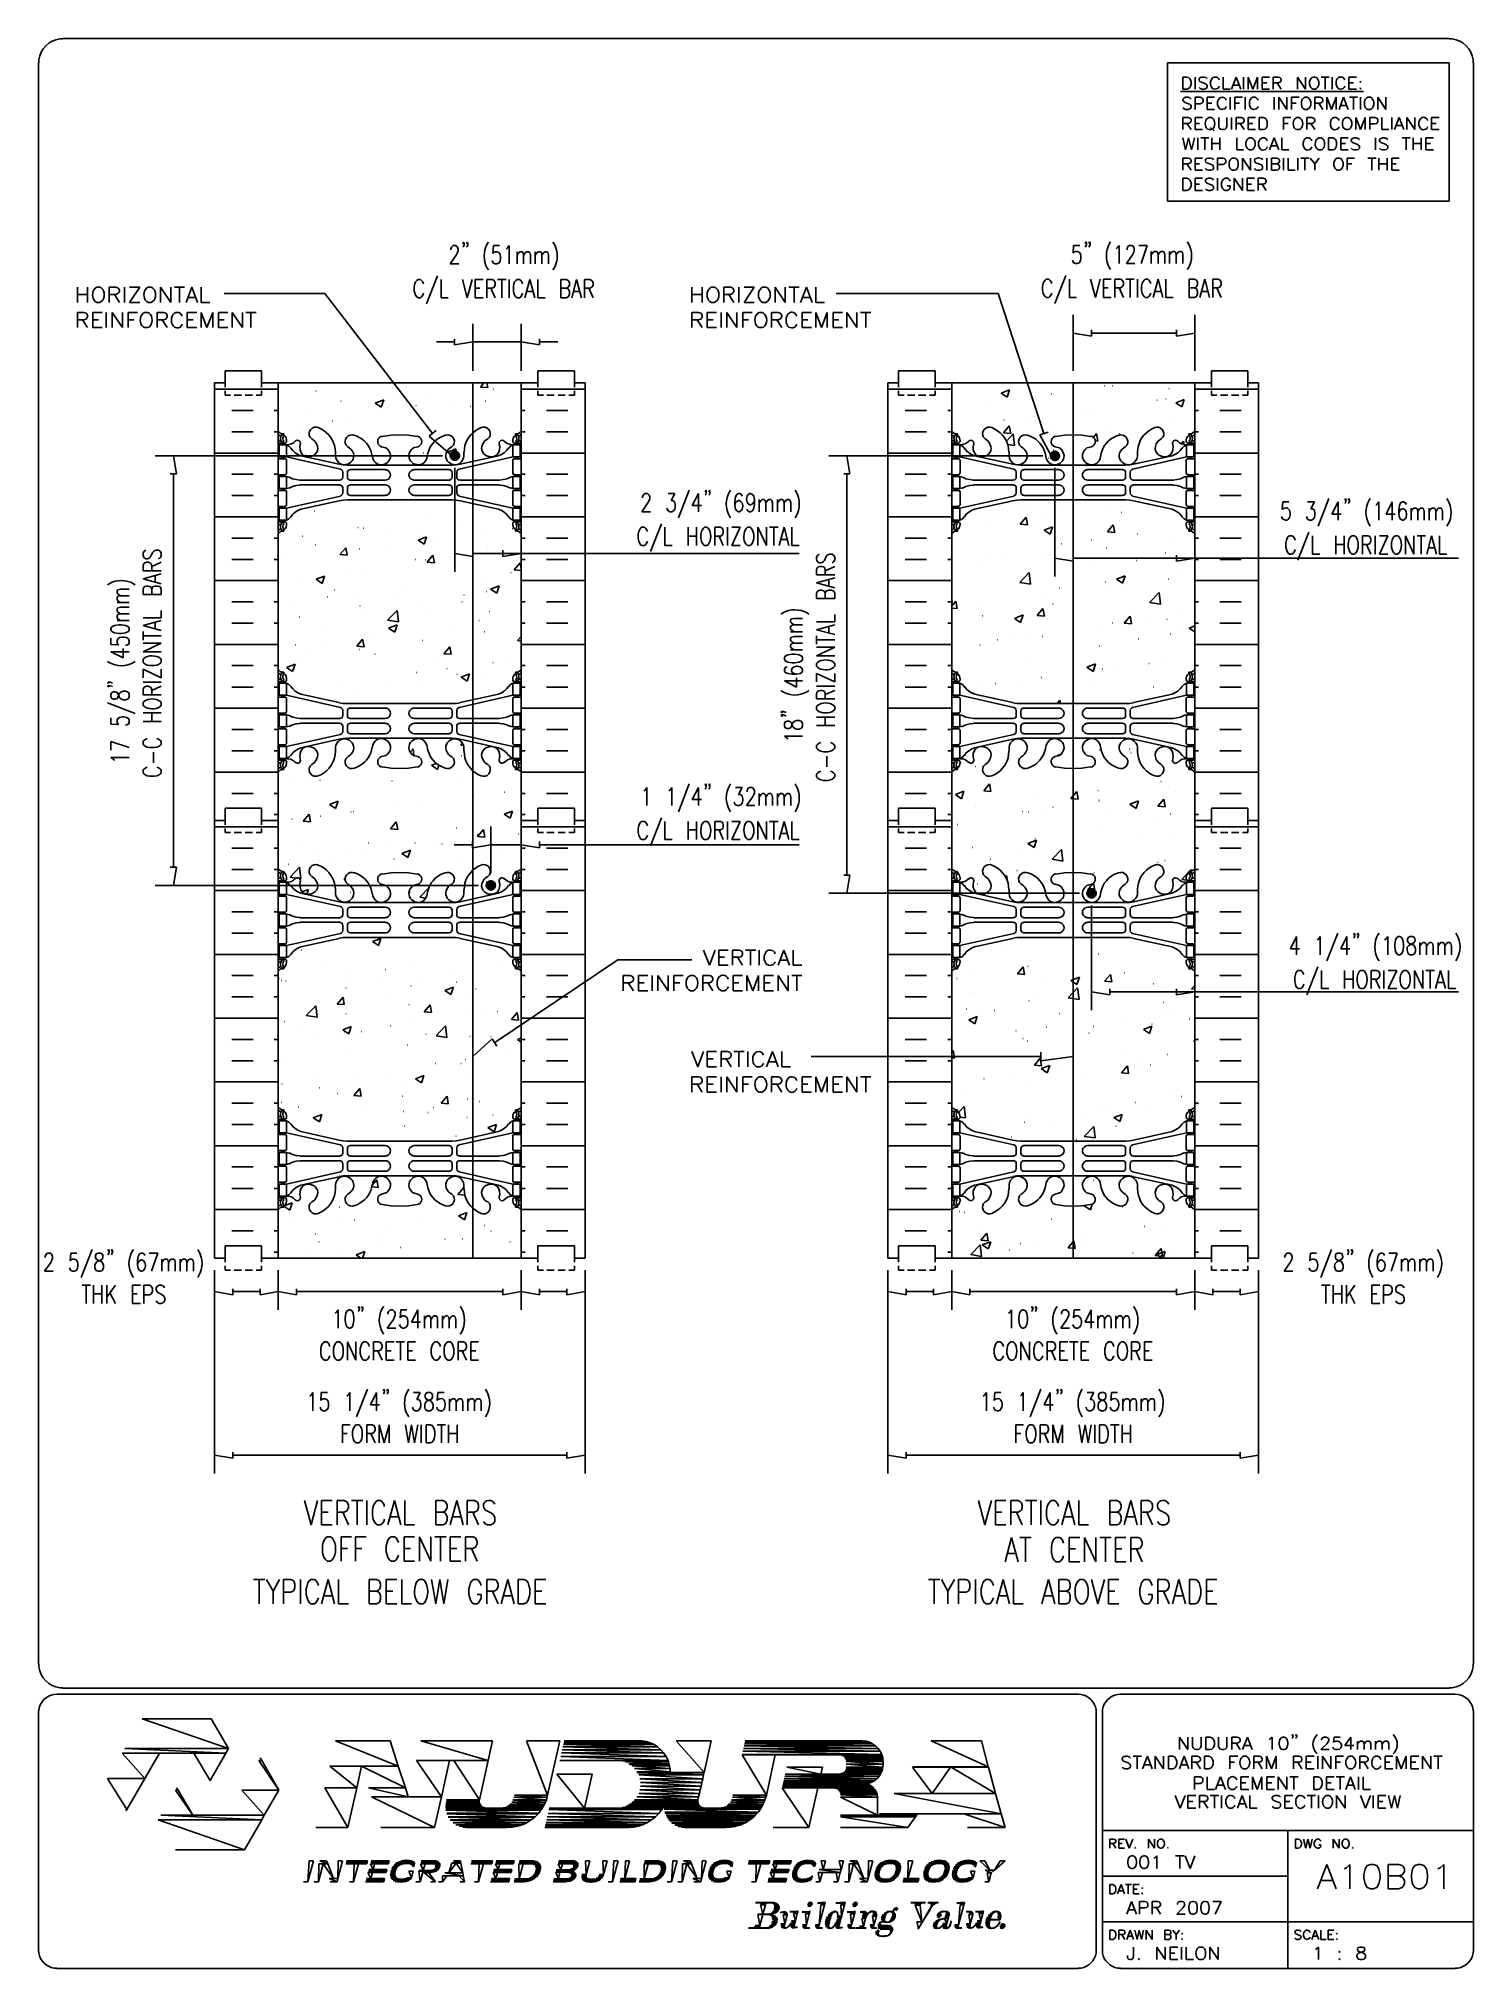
# Model space of a CAD drawing. Header units: millimetres. Extents: x 14 to 201, y 16 to 268.
import ezdxf

# ---------------------------------------------------------------- set-up
doc = ezdxf.new("R2010")
doc.units = ezdxf.units.MM
doc.layers.get('0').update_dxf_attribs({"linetype": 'CONTINUOUS'})

msp = doc.modelspace()

# ---------------------------------------------------------------- linework, layer by layer
at = {"color": 0}
for p, q in [((17.0174, 267.695), (16.6164, 267.674)), ((17.0174, 267.716), (198.121, 267.716)), ((198.521, 267.674), (198.121, 267.695)), ((13.8851, 264.943), (13.8644, 264.541)), ((201.273, 264.541), (201.253, 264.943)), ((13.8424, 55.4136), (13.8424, 264.541)), ((161.332, 264.541), (198.121, 264.541)), ((161.332, 246.465), (161.332, 264.541)), ((163.343, 261.112), (163.343, 262.699)), ((163.343, 262.699), (163.872, 262.699)), ((163.872, 262.699), (164.084, 262.616)), ((164.084, 262.616), (164.232, 262.467)), ((164.232, 262.467), (164.317, 262.319)), ((164.317, 262.319), (164.401, 262.086)), ((164.931, 262.699), (164.931, 261.112)), ((165.608, 262.616), (165.46, 262.467)), ((165.46, 262.467), (165.46, 262.319)), ((165.46, 262.319), (165.523, 262.17)), ((165.819, 262.699), (165.608, 262.616)), ((166.138, 262.699), (165.819, 262.699)), ((166.348, 262.616), (166.138, 262.699)), ((166.518, 262.467), (166.348, 262.616)), ((167.047, 262.319), (166.963, 262.086)), ((167.11, 262.467), (167.047, 262.319)), ((167.259, 262.616), (167.11, 262.467)), ((167.407, 262.699), (167.259, 262.616)), ((167.725, 262.699), (167.407, 262.699)), ((167.872, 262.616), (167.725, 262.699)), ((168.021, 262.467), (167.872, 262.616)), ((168.085, 262.319), (168.021, 262.467)), ((168.614, 262.699), (168.614, 261.112)), ((169.672, 261.112), (170.285, 262.699)), ((170.285, 262.699), (170.9, 261.112)), ((171.26, 262.699), (171.26, 261.112)), ((171.873, 261.112), (171.873, 262.699)), ((171.873, 262.699), (172.488, 261.112)), ((172.488, 261.112), (173.08, 262.699)), ((173.08, 262.699), (173.08, 261.112)), ((173.693, 261.112), (173.693, 262.699)), ((173.693, 262.699), (174.668, 262.699)), ((175.133, 261.112), (175.133, 262.699)), ((175.133, 262.699), (175.81, 262.699)), ((175.81, 262.699), (176.022, 262.616)), ((176.022, 262.616), (176.106, 262.551)), ((176.106, 262.551), (176.192, 262.383)), ((176.192, 262.234), (176.106, 262.086)), ((176.192, 262.383), (176.192, 262.234)), ((178.308, 261.112), (178.308, 262.699)), ((178.308, 262.699), (179.367, 261.112)), ((179.367, 261.112), (179.367, 262.699)), ((180.192, 262.616), (180.043, 262.467)), ((180.34, 262.699), (180.192, 262.616)), ((180.636, 262.699), (180.34, 262.699)), ((180.785, 262.616), (180.636, 262.699)), ((181.398, 262.699), (182.456, 262.699)), ((181.927, 262.699), (181.927, 261.112)), ((182.838, 262.699), (182.838, 261.112)), ((183.431, 262.319), (183.367, 262.086)), ((183.515, 262.467), (183.431, 262.319)), ((183.664, 262.616), (183.515, 262.467)), ((183.811, 262.699), (183.664, 262.616)), ((184.129, 262.699), (183.811, 262.699)), ((184.277, 262.616), (184.129, 262.699)), ((184.426, 262.467), (184.277, 262.616)), ((184.489, 262.319), (184.426, 262.467)), ((185.018, 261.112), (185.018, 262.699)), ((185.018, 262.699), (186.013, 262.699)), ((198.121, 264.541), (198.121, 246.465)), ((201.296, 264.541), (201.296, 55.4136)), ((163.026, 260.795), (186.922, 260.795)), ((163.872, 261.112), (163.343, 261.112)), ((163.492, 259.97), (163.343, 259.821)), ((163.343, 259.821), (163.343, 259.673)), ((163.343, 259.673), (163.406, 259.524)), ((163.703, 260.054), (163.492, 259.97)), ((164.021, 260.054), (163.703, 260.054)), ((164.084, 261.176), (163.872, 261.112)), ((164.232, 259.97), (164.021, 260.054)), ((164.232, 261.324), (164.084, 261.176)), ((164.317, 261.492), (164.232, 261.324)), ((164.401, 259.821), (164.232, 259.97)), ((164.401, 261.705), (164.317, 261.492)), ((164.401, 262.086), (164.401, 261.705)), ((164.931, 258.466), (164.931, 260.054)), ((164.931, 260.054), (165.608, 260.054)), ((165.608, 261.176), (165.46, 261.324)), ((165.523, 262.17), (165.608, 262.086)), ((165.608, 262.086), (165.756, 262.021)), ((165.819, 261.112), (165.608, 261.176)), ((165.608, 260.054), (165.819, 259.97)), ((165.756, 262.021), (166.201, 261.854)), ((166.138, 261.112), (165.819, 261.112)), ((165.819, 259.97), (165.905, 259.905)), ((165.905, 259.905), (165.989, 259.737)), ((165.989, 259.737), (165.989, 259.524)), ((166.348, 261.176), (166.138, 261.112)), ((166.201, 261.854), (166.348, 261.79)), ((166.348, 261.79), (166.434, 261.705)), ((166.518, 261.324), (166.348, 261.176)), ((166.434, 261.705), (166.518, 261.557)), ((166.518, 261.557), (166.518, 261.324)), ((166.518, 258.466), (166.518, 260.054)), ((166.518, 260.054), (167.492, 260.054)), ((166.963, 262.086), (166.963, 261.705)), ((167.872, 261.176), (168.021, 261.324)), ((167.936, 259.673), (167.872, 259.441)), ((168.021, 261.324), (168.085, 261.492)), ((168.614, 261.112), (169.523, 261.112)), ((168.931, 259.821), (168.783, 259.97)), ((168.994, 259.673), (168.931, 259.821)), ((169.523, 260.054), (169.523, 258.466)), ((169.905, 261.641), (170.667, 261.641)), ((170.138, 258.466), (170.138, 260.054)), ((170.138, 260.054), (171.111, 260.054)), ((171.493, 260.054), (171.493, 258.466)), ((172.106, 259.673), (172.022, 259.441)), ((172.169, 259.821), (172.106, 259.673)), ((172.318, 259.97), (172.169, 259.821)), ((172.488, 260.054), (172.318, 259.97)), ((172.784, 260.054), (172.488, 260.054)), ((172.931, 259.97), (172.784, 260.054)), ((173.08, 259.821), (172.931, 259.97)), ((173.164, 259.673), (173.08, 259.821)), ((173.693, 261.938), (174.286, 261.938)), ((173.693, 261.112), (174.668, 261.112)), ((175.81, 261.938), (175.133, 261.938)), ((175.281, 260.054), (175.281, 258.466)), ((175.663, 261.938), (176.192, 261.112)), ((176.022, 262.021), (175.81, 261.938)), ((175.873, 258.466), (175.873, 260.054)), ((175.873, 260.054), (176.932, 258.466)), ((176.106, 262.086), (176.022, 262.021)), ((176.932, 258.466), (176.932, 260.054)), ((177.546, 258.466), (177.546, 260.054)), ((177.546, 260.054), (178.519, 260.054)), ((179.134, 259.97), (178.985, 259.821)), ((179.281, 260.054), (179.134, 259.97)), ((179.578, 260.054), (179.281, 260.054)), ((179.727, 259.97), (179.578, 260.054)), ((180.34, 261.112), (180.636, 261.112)), ((180.572, 258.466), (180.572, 260.054)), ((180.572, 260.054), (181.251, 260.054)), ((180.636, 261.112), (180.785, 261.176)), ((181.251, 260.054), (181.483, 259.97)), ((181.483, 259.97), (181.547, 259.905)), ((181.547, 259.905), (181.631, 259.737)), ((181.631, 259.737), (181.631, 259.588)), ((182.16, 258.466), (182.16, 260.054)), ((182.16, 260.054), (182.753, 258.466)), ((182.753, 258.466), (183.367, 260.054)), ((183.367, 262.086), (183.367, 261.705)), ((183.367, 260.054), (183.367, 258.466)), ((183.747, 258.466), (184.34, 260.054)), ((184.277, 261.176), (184.426, 261.324)), ((184.34, 260.054), (184.955, 258.466)), ((184.426, 261.324), (184.489, 261.492)), ((185.018, 261.938), (185.631, 261.938)), ((185.018, 261.112), (186.013, 261.112)), ((185.102, 260.054), (186.16, 260.054)), ((185.631, 260.054), (185.631, 258.466)), ((186.542, 262.17), (186.457, 262.086)), ((186.457, 262.086), (186.542, 262.021)), ((186.542, 261.261), (186.457, 261.176)), ((186.457, 261.176), (186.542, 261.112)), ((186.606, 262.086), (186.542, 262.17)), ((186.542, 262.021), (186.606, 262.086)), ((186.606, 261.176), (186.542, 261.261)), ((186.542, 261.112), (186.606, 261.176)), ((186.542, 260.054), (186.542, 258.466)), ((187.368, 259.97), (187.219, 259.821)), ((187.515, 260.054), (187.368, 259.97)), ((187.833, 260.054), (187.515, 260.054)), ((187.981, 259.97), (187.833, 260.054)), ((188.806, 258.466), (188.806, 260.054)), ((188.806, 260.054), (189.865, 258.466)), ((189.865, 258.466), (189.865, 260.054)), ((163.492, 258.53), (163.343, 258.679)), ((163.343, 255.82), (163.343, 257.408)), ((163.343, 257.408), (164.021, 257.408)), ((163.406, 259.524), (163.492, 259.441)), ((163.492, 259.441), (163.639, 259.376)), ((163.703, 258.466), (163.492, 258.53)), ((163.639, 259.376), (164.084, 259.208)), ((164.021, 258.466), (163.703, 258.466)), ((164.232, 258.53), (164.021, 258.466)), ((164.021, 257.408), (164.232, 257.324)), ((164.084, 259.208), (164.232, 259.144)), ((164.232, 259.144), (164.317, 259.059)), ((164.401, 258.679), (164.232, 258.53)), ((164.232, 257.324), (164.317, 257.259)), ((164.317, 259.059), (164.401, 258.911)), ((164.317, 257.259), (164.401, 257.091)), ((164.401, 258.911), (164.401, 258.679)), ((165.608, 259.208), (164.931, 259.208)), ((164.931, 255.82), (164.931, 257.408)), ((164.931, 257.408), (165.905, 257.408)), ((165.819, 259.292), (165.608, 259.208)), ((165.905, 259.376), (165.819, 259.292)), ((165.989, 259.524), (165.905, 259.376)), ((166.581, 257.324), (166.434, 257.175)), ((166.518, 259.292), (167.11, 259.292)), ((166.518, 258.466), (167.492, 258.466)), ((166.73, 257.408), (166.581, 257.324)), ((167.047, 257.408), (166.73, 257.408)), ((167.196, 257.324), (167.047, 257.408)), ((167.872, 259.441), (167.872, 259.059)), ((168.021, 257.408), (168.021, 256.266)), ((168.783, 258.53), (168.931, 258.679)), ((168.931, 258.679), (168.994, 258.846)), ((169.08, 256.266), (169.08, 257.408)), ((169.672, 257.408), (169.672, 255.82)), ((170.138, 259.292), (170.731, 259.292)), ((170.285, 255.82), (170.285, 257.408)), ((170.285, 257.408), (170.964, 257.408)), ((170.964, 257.408), (171.196, 257.324)), ((171.196, 257.324), (171.26, 257.259)), ((171.26, 257.259), (171.344, 257.091)), ((171.873, 255.82), (171.873, 257.408)), ((171.873, 257.408), (172.847, 257.408)), ((172.022, 259.441), (172.022, 259.059)), ((172.931, 258.53), (173.08, 258.679)), ((173.08, 258.679), (173.164, 258.846)), ((173.313, 255.82), (173.313, 257.408)), ((173.313, 257.408), (173.842, 257.408)), ((173.842, 257.408), (174.075, 257.324)), ((174.075, 257.324), (174.222, 257.175)), ((174.222, 257.175), (174.286, 257.028)), ((176.488, 255.82), (176.488, 257.408)), ((176.488, 257.408), (177.461, 257.408)), ((177.546, 259.292), (178.139, 259.292)), ((178.076, 257.324), (177.927, 257.175)), ((178.223, 257.408), (178.076, 257.324)), ((178.519, 257.408), (178.223, 257.408)), ((178.668, 257.324), (178.519, 257.408)), ((179.281, 258.466), (179.578, 258.466)), ((179.514, 255.82), (179.514, 257.408)), ((179.514, 257.408), (180.192, 257.408)), ((179.578, 258.466), (179.727, 258.53)), ((180.192, 257.408), (180.425, 257.324)), ((180.425, 257.324), (180.489, 257.259)), ((180.489, 257.259), (180.572, 257.091)), ((181.251, 259.292), (180.572, 259.292)), ((181.102, 259.292), (181.631, 258.466)), ((181.483, 259.376), (181.251, 259.292)), ((181.547, 259.441), (181.483, 259.376)), ((181.631, 259.588), (181.547, 259.441)), ((182.753, 257.175), (182.689, 257.028)), ((182.902, 257.324), (182.753, 257.175)), ((183.071, 257.408), (182.902, 257.324)), ((183.367, 257.408), (183.071, 257.408)), ((183.515, 257.324), (183.367, 257.408)), ((183.664, 257.175), (183.515, 257.324)), ((183.747, 257.028), (183.664, 257.175)), ((183.96, 258.995), (184.722, 258.995)), ((184.489, 257.324), (184.34, 257.175)), ((184.658, 257.408), (184.489, 257.324)), ((184.955, 257.408), (184.658, 257.408)), ((185.102, 257.324), (184.955, 257.408)), ((185.251, 257.175), (185.102, 257.324)), ((185.335, 257.028), (185.251, 257.175)), ((185.928, 255.82), (185.928, 257.408)), ((185.928, 257.408), (186.542, 255.82)), ((186.542, 255.82), (187.135, 257.408)), ((187.135, 257.408), (187.135, 255.82)), ((187.515, 258.466), (187.833, 258.466)), ((187.748, 255.82), (187.748, 257.408)), ((187.748, 257.408), (188.426, 257.408)), ((187.833, 258.466), (187.981, 258.53)), ((188.426, 257.408), (188.659, 257.324)), ((188.659, 257.324), (188.722, 257.259)), ((188.722, 257.259), (188.806, 257.091)), ((189.335, 257.408), (189.335, 255.82)), ((190.627, 257.408), (190.627, 255.82)), ((191.008, 255.82), (191.601, 257.408)), ((191.601, 257.408), (192.214, 255.82)), ((192.596, 255.82), (192.596, 257.408)), ((192.596, 257.408), (193.654, 255.82)), ((193.654, 255.82), (193.654, 257.408)), ((195.242, 257.175), (195.072, 257.324)), ((195.305, 257.026), (195.242, 257.175)), ((195.834, 255.82), (195.834, 257.408)), ((195.834, 257.408), (196.829, 257.408)), ((164.021, 256.646), (163.343, 256.646)), ((163.343, 254.762), (163.703, 253.174)), ((163.703, 253.174), (164.084, 254.762)), ((163.872, 256.646), (164.401, 255.82)), ((164.232, 256.73), (164.021, 256.646)), ((164.084, 254.762), (164.465, 253.174)), ((164.317, 256.795), (164.232, 256.73)), ((164.401, 256.942), (164.317, 256.795)), ((164.401, 257.091), (164.401, 256.942)), ((164.465, 253.174), (164.846, 254.762)), ((164.931, 256.646), (165.523, 256.646)), ((164.931, 255.82), (165.905, 255.82)), ((165.29, 254.762), (165.29, 253.174)), ((165.672, 254.762), (166.73, 254.762)), ((166.201, 254.762), (166.201, 253.174)), ((166.73, 255.82), (167.047, 255.82)), ((166.963, 256.117), (167.407, 255.671)), ((167.047, 255.82), (167.196, 255.884)), ((167.11, 254.762), (167.11, 253.174)), ((168.021, 256.266), (168.085, 256.033)), ((168.085, 256.033), (168.254, 255.884)), ((168.169, 254.762), (168.169, 253.174)), ((168.254, 255.884), (168.465, 255.82)), ((168.465, 255.82), (168.614, 255.82)), ((168.614, 255.82), (168.847, 255.884)), ((168.847, 255.884), (168.994, 256.033)), ((168.994, 256.033), (169.08, 256.266)), ((170.964, 256.646), (170.285, 256.646)), ((170.371, 254.762), (170.371, 253.174)), ((170.815, 256.646), (171.344, 255.82)), ((171.196, 256.73), (170.964, 256.646)), ((171.26, 256.795), (171.196, 256.73)), ((171.344, 256.942), (171.26, 256.795)), ((171.344, 257.091), (171.344, 256.942)), ((171.873, 254.678), (171.726, 254.529)), ((171.873, 256.646), (172.488, 256.646)), ((171.873, 255.82), (172.847, 255.82)), ((172.022, 254.762), (171.873, 254.678)), ((172.318, 254.762), (172.022, 254.762)), ((172.488, 254.678), (172.318, 254.762)), ((173.842, 255.82), (173.313, 255.82)), ((173.546, 254.678), (173.377, 254.529)), ((173.693, 254.762), (173.546, 254.678)), ((173.99, 254.762), (173.693, 254.762)), ((174.075, 255.884), (173.842, 255.82)), ((174.139, 254.678), (173.99, 254.762)), ((174.222, 256.033), (174.075, 255.884)), ((174.286, 254.529), (174.139, 254.678)), ((174.286, 256.201), (174.222, 256.033)), ((174.286, 257.028), (174.371, 256.795)), ((174.371, 256.413), (174.286, 256.201)), ((174.371, 256.795), (174.371, 256.413)), ((174.668, 253.174), (175.281, 254.762)), ((175.281, 254.762), (175.873, 253.174)), ((176.255, 254.762), (176.255, 253.174)), ((176.488, 256.646), (177.081, 256.646)), ((178.223, 255.82), (178.519, 255.82)), ((178.519, 255.82), (178.668, 255.884)), ((179.367, 254.678), (179.197, 254.529)), ((179.514, 254.762), (179.367, 254.678)), ((180.192, 256.646), (179.514, 256.646)), ((179.81, 254.762), (179.514, 254.762)), ((179.959, 254.678), (179.81, 254.762)), ((180.107, 254.529), (179.959, 254.678)), ((180.043, 256.646), (180.572, 255.82)), ((180.425, 256.73), (180.192, 256.646)), ((180.489, 256.795), (180.425, 256.73)), ((180.572, 256.942), (180.489, 256.795)), ((180.572, 257.091), (180.572, 256.942)), ((180.954, 254.678), (180.785, 254.529)), ((181.102, 254.762), (180.954, 254.678)), ((181.398, 254.762), (181.102, 254.762)), ((181.547, 254.678), (181.398, 254.762)), ((181.694, 254.529), (181.547, 254.678)), ((182.372, 253.174), (182.372, 254.762)), ((182.372, 254.762), (182.902, 254.762)), ((182.689, 257.028), (182.605, 256.795)), ((182.605, 256.795), (182.605, 256.413)), ((182.902, 254.762), (183.134, 254.678)), ((183.134, 254.678), (183.282, 254.529)), ((183.515, 255.884), (183.664, 256.033)), ((183.664, 256.033), (183.747, 256.201)), ((183.96, 253.174), (183.96, 254.762)), ((183.96, 254.762), (184.955, 254.762)), ((184.658, 255.82), (184.955, 255.82)), ((184.955, 255.82), (185.102, 255.884)), ((185.102, 255.884), (185.251, 256.033)), ((185.251, 256.033), (185.335, 256.201)), ((185.398, 256.795), (185.335, 257.028)), ((185.335, 256.201), (185.398, 256.413)), ((185.484, 254.678), (185.335, 254.529)), ((185.398, 256.413), (185.398, 256.795)), ((185.717, 254.762), (185.484, 254.678)), ((186.013, 254.762), (185.717, 254.762)), ((186.246, 254.678), (186.013, 254.762)), ((186.393, 254.529), (186.246, 254.678)), ((188.426, 256.562), (187.748, 256.562)), ((188.659, 256.646), (188.426, 256.562)), ((188.51, 254.762), (188.51, 253.174)), ((188.722, 256.73), (188.659, 256.646)), ((188.806, 256.879), (188.722, 256.73)), ((188.806, 257.091), (188.806, 256.879)), ((189.188, 254.678), (189.039, 254.529)), ((189.421, 254.762), (189.188, 254.678)), ((189.335, 255.82), (190.246, 255.82)), ((189.717, 254.762), (189.421, 254.762)), ((189.95, 254.678), (189.717, 254.762)), ((190.097, 254.529), (189.95, 254.678)), ((191.219, 256.349), (191.981, 256.349)), ((191.981, 254.762), (193.04, 254.762)), ((192.51, 254.762), (192.51, 253.174)), ((193.421, 254.762), (193.421, 253.174)), ((194.247, 257.026), (194.183, 256.795)), ((194.183, 256.795), (194.183, 256.413)), ((194.48, 254.762), (194.48, 253.174)), ((195.072, 255.884), (195.242, 256.033)), ((195.072, 253.174), (195.072, 254.762)), ((195.072, 254.762), (196.067, 254.762)), ((195.242, 256.033), (195.305, 256.201)), ((195.834, 256.646), (196.447, 256.646)), ((195.834, 255.82), (196.829, 255.82)), ((163.343, 250.529), (163.343, 252.116)), ((163.343, 252.116), (164.021, 252.116)), ((164.021, 252.116), (164.232, 252.032)), ((164.931, 250.529), (164.931, 252.116)), ((164.931, 252.116), (165.905, 252.116)), ((166.667, 252.116), (166.434, 252.032)), ((166.963, 252.116), (166.667, 252.116)), ((167.196, 252.032), (166.963, 252.116)), ((167.11, 254), (168.169, 254)), ((167.872, 250.529), (167.872, 252.116)), ((167.872, 252.116), (168.551, 252.116)), ((168.551, 252.116), (168.783, 252.032)), ((169.842, 252.116), (169.672, 252.032)), ((170.138, 252.116), (169.842, 252.116)), ((170.285, 252.032), (170.138, 252.116)), ((170.371, 253.174), (171.26, 253.174)), ((171.111, 250.529), (171.111, 252.116)), ((171.111, 252.116), (172.169, 250.529)), ((172.022, 253.174), (172.318, 253.174)), ((172.169, 250.529), (172.169, 252.116)), ((172.318, 253.174), (172.488, 253.238)), ((173.313, 254.38), (173.228, 254.149)), ((173.228, 254.149), (173.228, 253.767)), ((173.377, 254.529), (173.313, 254.38)), ((173.609, 252.032), (173.377, 252.116)), ((174.139, 253.238), (174.286, 253.387)), ((174.371, 254.38), (174.286, 254.529)), ((174.286, 253.387), (174.371, 253.555)), ((174.286, 252.116), (174.286, 250.529)), ((174.901, 253.704), (175.663, 253.704)), ((174.901, 250.529), (174.901, 252.116)), ((174.901, 252.116), (175.577, 252.116)), ((175.577, 252.116), (175.81, 252.032)), ((176.255, 253.174), (177.165, 253.174)), ((176.488, 252.116), (176.488, 250.529)), ((177.081, 252.116), (177.081, 250.529)), ((178.372, 252.116), (178.372, 250.529)), ((178.752, 252.116), (179.81, 252.116)), ((179.134, 254.38), (179.048, 254.149)), ((179.048, 254.149), (179.048, 253.767)), ((179.197, 254.529), (179.134, 254.38)), ((179.281, 252.116), (179.281, 250.529)), ((179.959, 253.238), (180.107, 253.387)), ((179.959, 252.116), (180.572, 251.354)), ((180.192, 254.38), (180.107, 254.529)), ((180.107, 253.387), (180.192, 253.555)), ((181.165, 252.116), (180.572, 251.354)), ((181.102, 253.174), (181.398, 253.174)), ((181.398, 253.174), (181.547, 253.238)), ((181.547, 253.238), (181.694, 253.387)), ((181.78, 254.38), (181.694, 254.529)), ((181.694, 253.387), (181.78, 253.555)), ((181.843, 254.149), (181.78, 254.38)), ((181.78, 253.555), (181.843, 253.767)), ((181.843, 253.767), (181.843, 254.149)), ((182.902, 253.174), (182.372, 253.174)), ((183.134, 253.238), (182.902, 253.174)), ((183.282, 253.387), (183.134, 253.238)), ((183.282, 254.529), (183.367, 254.38)), ((183.367, 253.555), (183.282, 253.387)), ((183.367, 254.38), (183.431, 254.149)), ((183.431, 253.767), (183.367, 253.555)), ((183.515, 252.116), (183.367, 252.032)), ((183.431, 254.149), (183.431, 253.767)), ((183.811, 252.116), (183.515, 252.116)), ((183.96, 252.032), (183.811, 252.116)), ((183.96, 254), (184.573, 254)), ((183.96, 253.174), (184.955, 253.174)), ((184.806, 250.529), (184.806, 252.116)), ((184.806, 252.116), (185.78, 252.116)), ((185.335, 254.529), (185.335, 254.38)), ((185.335, 254.38), (185.398, 254.233)), ((185.484, 253.238), (185.335, 253.387)), ((185.398, 254.233), (185.484, 254.149)), ((185.484, 254.149), (185.631, 254.084)), ((185.717, 253.174), (185.484, 253.238)), ((185.631, 254.084), (186.077, 253.916)), ((186.013, 253.174), (185.717, 253.174)), ((186.246, 253.238), (186.013, 253.174)), ((186.077, 253.916), (186.246, 253.851)), ((186.246, 253.851), (186.309, 253.767)), ((186.393, 253.387), (186.246, 253.238)), ((186.309, 253.767), (186.393, 253.62)), ((186.393, 253.62), (186.393, 253.387)), ((187.515, 252.116), (188.573, 252.116)), ((188.044, 252.116), (188.044, 250.529)), ((188.955, 252.116), (188.955, 250.529)), ((189.039, 254.529), (189.039, 254.38)), ((189.039, 254.38), (189.103, 254.233)), ((189.188, 253.238), (189.039, 253.387)), ((189.103, 254.233), (189.188, 254.149)), ((189.188, 254.149), (189.335, 254.084)), ((189.421, 253.174), (189.188, 253.238)), ((189.335, 254.084), (189.781, 253.916)), ((189.717, 253.174), (189.421, 253.174)), ((189.95, 253.238), (189.717, 253.174)), ((189.781, 253.916), (189.95, 253.851)), ((189.95, 253.851), (190.014, 253.767)), ((190.097, 253.387), (189.95, 253.238)), ((190.014, 253.767), (190.097, 253.62)), ((190.014, 252.116), (190.014, 250.529)), ((190.097, 253.62), (190.097, 253.387)), ((190.627, 250.529), (190.627, 252.116)), ((190.627, 252.116), (191.601, 252.116)), ((193.421, 254), (194.48, 254)), ((195.072, 254), (195.685, 254)), ((195.072, 253.174), (196.067, 253.174)), ((164.021, 251.354), (163.343, 251.354)), ((163.872, 251.354), (164.401, 250.529)), ((164.232, 251.438), (164.021, 251.354)), ((164.232, 252.032), (164.317, 251.967)), ((164.317, 251.503), (164.232, 251.438)), ((164.317, 251.967), (164.401, 251.799)), ((164.401, 251.651), (164.317, 251.503)), ((164.401, 251.799), (164.401, 251.651)), ((164.931, 251.354), (165.523, 251.354)), ((164.931, 250.529), (165.905, 250.529)), ((166.434, 252.032), (166.285, 251.883)), ((166.285, 251.883), (166.285, 251.734)), ((166.285, 251.734), (166.348, 251.587)), ((166.434, 250.592), (166.285, 250.741)), ((166.348, 251.587), (166.434, 251.503)), ((166.434, 251.503), (166.581, 251.438)), ((166.667, 250.529), (166.434, 250.592)), ((166.581, 251.438), (167.047, 251.27)), ((166.963, 250.529), (166.667, 250.529)), ((167.196, 250.592), (166.963, 250.529)), ((167.047, 251.27), (167.196, 251.205)), ((167.343, 251.883), (167.196, 252.032)), ((167.196, 251.205), (167.259, 251.121)), ((167.343, 250.741), (167.196, 250.592)), ((167.259, 251.121), (167.343, 250.974)), ((167.343, 250.974), (167.343, 250.741)), ((168.551, 251.27), (167.872, 251.27)), ((168.783, 251.354), (168.551, 251.27)), ((168.783, 252.032), (168.847, 251.967)), ((168.847, 251.438), (168.783, 251.354)), ((168.847, 251.967), (168.931, 251.799)), ((168.931, 251.587), (168.847, 251.438)), ((168.931, 251.799), (168.931, 251.587)), ((169.672, 252.032), (169.523, 251.883)), ((169.842, 250.529), (170.138, 250.529)), ((170.138, 250.529), (170.285, 250.592)), ((170.434, 251.883), (170.285, 252.032)), ((170.285, 250.592), (170.434, 250.741)), ((170.518, 251.734), (170.434, 251.883)), ((170.434, 250.741), (170.518, 250.909)), ((170.582, 251.503), (170.518, 251.734)), ((170.518, 250.909), (170.582, 251.121)), ((170.582, 251.121), (170.582, 251.503)), ((172.847, 250.592), (172.698, 250.741)), ((172.847, 251.503), (173.017, 251.438)), ((173.08, 250.529), (172.847, 250.592)), ((173.017, 251.438), (173.46, 251.27)), ((173.377, 250.529), (173.08, 250.529)), ((173.609, 250.592), (173.377, 250.529)), ((173.46, 251.27), (173.609, 251.205)), ((173.757, 251.883), (173.609, 252.032)), ((173.609, 251.205), (173.693, 251.121)), ((173.757, 250.741), (173.609, 250.592)), ((173.693, 251.121), (173.757, 250.974)), ((173.757, 250.974), (173.757, 250.741)), ((175.577, 251.354), (174.901, 251.354)), ((175.577, 250.529), (174.901, 250.529)), ((175.81, 251.438), (175.577, 251.354)), ((175.577, 251.354), (175.81, 251.27)), ((175.81, 250.592), (175.577, 250.529)), ((175.81, 252.032), (175.873, 251.967)), ((175.873, 251.503), (175.81, 251.438)), ((175.81, 251.27), (175.873, 251.205)), ((175.873, 250.676), (175.81, 250.592)), ((175.873, 251.967), (175.959, 251.799)), ((175.959, 251.651), (175.873, 251.503)), ((175.873, 251.205), (175.959, 251.058)), ((175.959, 250.825), (175.873, 250.676)), ((175.959, 251.799), (175.959, 251.651)), ((175.959, 251.058), (175.959, 250.825)), ((177.081, 250.529), (177.99, 250.529)), ((180.572, 251.354), (180.572, 250.529)), ((183.367, 252.032), (183.218, 251.883)), ((183.515, 250.529), (183.811, 250.529)), ((183.811, 250.529), (183.96, 250.592)), ((184.806, 251.354), (185.398, 251.354)), ((188.955, 251.354), (190.014, 251.354)), ((190.627, 251.354), (191.219, 251.354)), ((190.627, 250.529), (191.601, 250.529)), ((163.343, 247.883), (163.343, 249.47)), ((163.343, 249.47), (163.872, 249.47)), ((163.872, 247.883), (163.343, 247.883)), ((163.872, 249.47), (164.084, 249.386)), ((164.084, 247.946), (163.872, 247.883)), ((164.084, 249.386), (164.232, 249.238)), ((164.232, 248.095), (164.084, 247.946)), ((164.232, 249.238), (164.317, 249.089)), ((164.317, 248.263), (164.232, 248.095)), ((164.317, 249.089), (164.401, 248.857)), ((164.401, 248.476), (164.317, 248.263)), ((164.401, 248.857), (164.401, 248.476)), ((164.931, 247.883), (164.931, 249.47)), ((164.931, 249.47), (165.905, 249.47)), ((164.931, 248.708), (165.523, 248.708)), ((164.931, 247.883), (165.905, 247.883)), ((166.434, 249.386), (166.285, 249.238)), ((166.285, 249.238), (166.285, 249.089)), ((166.285, 249.089), (166.348, 248.941)), ((166.434, 247.946), (166.285, 248.095)), ((166.348, 248.941), (166.434, 248.857)), ((166.667, 249.47), (166.434, 249.386)), ((166.434, 248.857), (166.581, 248.792)), ((166.667, 247.883), (166.434, 247.946)), ((166.581, 248.792), (167.047, 248.624)), ((166.963, 249.47), (166.667, 249.47)), ((166.963, 247.883), (166.667, 247.883)), ((167.196, 249.386), (166.963, 249.47)), ((167.196, 247.946), (166.963, 247.883)), ((167.047, 248.624), (167.196, 248.559)), ((167.343, 249.238), (167.196, 249.386)), ((167.196, 248.559), (167.259, 248.476)), ((167.343, 248.095), (167.196, 247.946)), ((167.259, 248.476), (167.343, 248.328)), ((167.343, 248.328), (167.343, 248.095)), ((167.872, 249.47), (167.872, 247.883)), ((168.402, 248.857), (168.402, 248.476)), ((168.402, 248.476), (168.465, 248.263)), ((168.465, 248.263), (168.551, 248.095)), ((168.551, 248.095), (168.698, 247.946)), ((168.698, 247.946), (168.847, 247.883)), ((168.847, 247.883), (169.143, 247.883)), ((169.523, 248.476), (169.143, 248.476)), ((169.143, 247.883), (169.313, 247.946)), ((169.46, 249.238), (169.313, 249.386)), ((169.313, 247.946), (169.46, 248.095)), ((169.523, 249.089), (169.46, 249.238)), ((169.46, 248.095), (169.523, 248.263)), ((169.523, 248.263), (169.523, 248.476)), ((170.053, 247.883), (170.053, 249.47)), ((170.053, 249.47), (171.111, 247.883)), ((171.111, 247.883), (171.111, 249.47)), ((171.726, 247.883), (171.726, 249.47)), ((171.726, 249.47), (172.698, 249.47)), ((171.726, 248.708), (172.318, 248.708)), ((171.726, 247.883), (172.698, 247.883)), ((173.164, 247.883), (173.164, 249.47)), ((173.164, 249.47), (173.842, 249.47)), ((173.842, 248.708), (173.164, 248.708)), ((173.693, 248.708), (174.222, 247.883)), ((173.842, 249.47), (174.075, 249.386)), ((174.075, 248.792), (173.842, 248.708)), ((174.075, 249.386), (174.139, 249.321)), ((174.139, 248.857), (174.075, 248.792)), ((174.139, 249.321), (174.222, 249.154)), ((174.222, 249.005), (174.139, 248.857)), ((174.222, 249.154), (174.222, 249.005)), ((198.121, 246.465), (161.332, 246.465)), ((67.6906, 240.221), (67.776, 240.454)), ((67.6906, 240.115), (67.6906, 240.221)), ((67.776, 240.454), (67.86, 240.558)), ((67.86, 240.558), (68.0089, 240.687)), ((68.0089, 240.687), (68.326, 240.687)), ((68.326, 240.687), (68.4953, 240.558)), ((68.5793, 239.776), (68.4114, 239.437)), ((68.4953, 240.558), (68.5793, 240.454)), ((68.5793, 240.454), (68.6428, 240.221)), ((68.6428, 239.988), (68.5793, 239.776)), ((68.6428, 240.221), (68.6428, 239.988)), ((69.2781, 241.024), (69.3635, 241.131)), ((69.3635, 240.897), (69.2781, 241.024)), ((69.3635, 240.558), (69.2781, 240.454)), ((69.3635, 241.131), (69.4475, 241.024)), ((69.4475, 241.024), (69.3635, 240.897)), ((69.4475, 240.792), (69.3635, 240.558)), ((69.4475, 241.024), (69.4475, 240.792)), ((69.766, 241.024), (69.85, 241.131)), ((69.85, 240.897), (69.766, 241.024)), ((69.85, 240.558), (69.766, 240.454)), ((69.85, 241.131), (69.9135, 241.024)), ((69.9135, 241.024), (69.85, 240.897)), ((69.9135, 240.792), (69.85, 240.558)), ((69.9135, 241.024), (69.9135, 240.792)), ((72.6225, 241.131), (72.4531, 240.897)), ((73.2578, 240.687), (73.1739, 239.649)), ((73.1739, 239.649), (73.2578, 239.776)), ((74.0406, 240.687), (73.2578, 240.687)), ((73.2578, 239.776), (73.4907, 239.882)), ((73.4907, 239.882), (73.7235, 239.882)), ((73.7235, 239.882), (73.9771, 239.776)), ((73.9771, 239.776), (74.126, 239.543)), ((74.126, 239.543), (74.21, 239.204)), ((74.9293, 240.221), (75.0782, 240.348)), ((75.0782, 240.348), (75.311, 240.687)), ((75.311, 240.687), (75.311, 238.294)), ((76.3489, 239.882), (76.3489, 238.294)), ((76.3489, 239.437), (76.5803, 239.776)), ((76.5803, 239.776), (76.75, 239.882)), ((76.75, 239.882), (76.9828, 239.882)), ((76.9828, 239.882), (77.1521, 239.776)), ((77.1521, 239.776), (77.2156, 239.437)), ((77.2156, 239.437), (77.4707, 239.776)), ((77.4707, 239.776), (77.6182, 239.882)), ((77.6182, 239.882), (77.851, 239.882)), ((77.851, 239.882), (78.0203, 239.776)), ((78.0203, 239.776), (78.1043, 239.437)), ((78.7396, 239.882), (78.7396, 238.294)), ((78.7396, 239.437), (78.9725, 239.776)), ((78.9725, 239.776), (79.1214, 239.882)), ((79.1214, 239.882), (79.375, 239.882)), ((79.375, 239.882), (79.5239, 239.776)), ((79.5239, 239.776), (79.6078, 239.437)), ((79.6078, 239.437), (79.8407, 239.776)), ((79.8407, 239.776), (80.0104, 239.882)), ((80.0104, 239.882), (80.2432, 239.882)), ((80.2432, 239.882), (80.3906, 239.776)), ((80.3906, 239.776), (80.476, 239.437)), ((81.026, 241.131), (81.1953, 240.897)), ((149.056, 240.707), (148.992, 239.692)), ((148.992, 239.692), (149.056, 239.796)), ((149.86, 240.707), (149.056, 240.707)), ((149.056, 239.796), (149.309, 239.925)), ((149.309, 239.925), (149.542, 239.925)), ((149.542, 239.925), (149.775, 239.796)), ((149.775, 239.796), (149.944, 239.586)), ((149.944, 239.586), (150.008, 239.247)), ((150.58, 241.046), (150.643, 241.173)), ((150.643, 240.94), (150.58, 241.046)), ((150.643, 240.602), (150.58, 240.474)), ((150.643, 241.173), (150.729, 241.046)), ((150.729, 241.046), (150.643, 240.94)), ((150.729, 240.834), (150.643, 240.602)), ((150.729, 241.046), (150.729, 240.834)), ((151.045, 241.046), (151.129, 241.173)), ((151.129, 240.94), (151.045, 241.046)), ((151.129, 240.602), (151.045, 240.474)), ((151.129, 241.173), (151.215, 241.046)), ((151.215, 241.046), (151.129, 240.94)), ((151.215, 240.834), (151.129, 240.602)), ((151.215, 241.046), (151.215, 240.834)), ((153.904, 241.173), (153.755, 240.94)), ((154.623, 240.262), (154.77, 240.368)), ((154.77, 240.368), (155.025, 240.707)), ((155.025, 240.707), (155.025, 238.337)), ((156.041, 240.262), (156.125, 240.474)), ((156.041, 240.135), (156.041, 240.262)), ((156.125, 240.474), (156.21, 240.602)), ((156.21, 240.602), (156.358, 240.707)), ((156.358, 240.707), (156.676, 240.707)), ((156.676, 240.707), (156.846, 240.602)), ((156.93, 239.796), (156.76, 239.459)), ((156.846, 240.602), (156.93, 240.474)), ((156.93, 240.474), (156.993, 240.262)), ((156.993, 240.029), (156.93, 239.796)), ((156.993, 240.262), (156.993, 240.029)), ((158.666, 240.707), (157.565, 240.707)), ((157.882, 238.337), (158.666, 240.707)), ((159.216, 239.925), (159.216, 238.337)), ((159.216, 239.459), (159.469, 239.796)), ((159.469, 239.796), (159.618, 239.925)), ((159.618, 239.925), (159.851, 239.925)), ((159.851, 239.925), (160.021, 239.796)), ((160.021, 239.796), (160.105, 239.459)), ((160.105, 239.459), (160.338, 239.796)), ((160.338, 239.796), (160.486, 239.925)), ((160.486, 239.925), (160.74, 239.925)), ((160.74, 239.925), (160.887, 239.796)), ((160.887, 239.796), (160.973, 239.459)), ((161.608, 239.925), (161.608, 238.337)), ((161.608, 239.459), (161.841, 239.796)), ((161.841, 239.796), (162.009, 239.925)), ((162.009, 239.925), (162.242, 239.925)), ((162.242, 239.925), (162.391, 239.796)), ((162.391, 239.796), (162.475, 239.459)), ((162.475, 239.459), (162.708, 239.796)), ((162.708, 239.796), (162.877, 239.925)), ((162.877, 239.925), (163.11, 239.925)), ((163.11, 239.925), (163.28, 239.796)), ((163.28, 239.796), (163.343, 239.459)), ((163.915, 241.173), (164.062, 240.94)), ((68.4114, 239.437), (67.6271, 238.294)), ((67.6271, 238.294), (68.7282, 238.294)), ((72.4531, 237.722), (72.6225, 237.512)), ((73.1739, 238.528), (73.0885, 238.738)), ((73.2578, 238.401), (73.1739, 238.528)), ((73.4907, 238.294), (73.2578, 238.401)), ((73.7235, 238.294), (73.4907, 238.294)), ((73.9771, 238.401), (73.7235, 238.294)), ((74.126, 238.633), (73.9771, 238.401)), ((74.21, 238.971), (74.126, 238.633)), ((74.21, 239.204), (74.21, 238.971)), ((77.2156, 239.437), (77.2156, 238.294)), ((78.1043, 239.437), (78.1043, 238.294)), ((79.6078, 239.437), (79.6078, 238.294)), ((80.476, 239.437), (80.476, 238.294)), ((81.1953, 237.722), (81.026, 237.512)), ((148.992, 238.548), (148.908, 238.781)), ((149.056, 238.442), (148.992, 238.548)), ((149.309, 238.337), (149.056, 238.442)), ((149.542, 238.337), (149.309, 238.337)), ((149.775, 238.442), (149.542, 238.337)), ((149.944, 238.675), (149.775, 238.442)), ((150.008, 239.014), (149.944, 238.675)), ((150.008, 239.247), (150.008, 239.014)), ((153.755, 237.765), (153.904, 237.532)), ((156.76, 239.459), (155.978, 238.337)), ((155.978, 238.337), (157.079, 238.337)), ((160.105, 239.459), (160.105, 238.337)), ((160.973, 239.459), (160.973, 238.337)), ((162.475, 239.459), (162.475, 238.337)), ((163.343, 239.459), (163.343, 238.337)), ((164.062, 237.765), (163.915, 237.532)), ((18.9232, 235.246), (18.9232, 233.256)), ((20.2351, 235.246), (20.2351, 233.256)), ((21.2935, 235.14), (21.1033, 234.95)), ((21.4629, 235.246), (21.2935, 235.14)), ((21.8447, 235.246), (21.4629, 235.246)), ((22.0348, 235.14), (21.8447, 235.246)), ((22.225, 234.95), (22.0348, 235.14)), ((22.3311, 234.781), (22.225, 234.95)), ((22.4152, 234.484), (22.3311, 234.781)), ((22.4152, 234.018), (22.4152, 234.484)), ((23.0711, 233.256), (23.0711, 235.246)), ((23.0711, 235.246), (23.9393, 235.246)), ((23.9393, 235.246), (24.2149, 235.14)), ((24.2149, 235.14), (24.2989, 235.056)), ((24.2989, 234.484), (24.2149, 234.4)), ((24.2989, 235.056), (24.4051, 234.866)), ((24.4051, 234.674), (24.2989, 234.484)), ((24.4051, 234.866), (24.4051, 234.674)), ((25.061, 235.246), (25.061, 233.256)), ((25.7169, 233.256), (27.0509, 235.246)), ((27.0509, 235.246), (25.7169, 235.246)), ((27.9824, 235.14), (27.8129, 234.95)), ((28.1726, 235.246), (27.9824, 235.14)), ((28.5543, 235.246), (28.1726, 235.246)), ((28.7445, 235.14), (28.5543, 235.246)), ((28.9347, 234.95), (28.7445, 235.14)), ((29.0408, 234.781), (28.9347, 234.95)), ((29.1248, 234.484), (29.0408, 234.781)), ((29.1248, 234.018), (29.1248, 234.484)), ((29.7822, 233.256), (29.7822, 235.246)), ((29.7822, 235.246), (31.1147, 233.256)), ((31.1147, 233.256), (31.1147, 235.246)), ((31.5805, 235.246), (32.9144, 235.246)), ((32.2364, 235.246), (32.2364, 233.256)), ((33.1046, 233.256), (33.846, 235.246)), ((33.846, 235.246), (34.6081, 233.256)), ((35.0738, 235.246), (35.0738, 233.256)), ((63.0135, 235.692), (62.9281, 235.353)), ((62.9281, 235.353), (62.9281, 234.781)), ((62.9281, 234.781), (63.0135, 234.442)), ((63.0975, 235.924), (63.0135, 235.692)), ((63.2464, 236.135), (63.0975, 235.924)), ((63.416, 236.262), (63.2464, 236.135)), ((63.7328, 236.262), (63.416, 236.262)), ((63.8803, 236.135), (63.7328, 236.262)), ((64.05, 235.924), (63.8803, 236.135)), ((64.1354, 235.692), (64.05, 235.924)), ((65.9557, 236.707), (64.5156, 233.087)), ((66.4214, 236.262), (66.4214, 233.871)), ((69.2146, 236.262), (69.85, 233.871)), ((69.85, 233.871), (70.4854, 236.262)), ((70.8656, 233.871), (70.8656, 236.262)), ((70.8656, 236.262), (71.9032, 236.262)), ((70.8656, 235.119), (71.501, 235.119)), ((72.3896, 233.871), (72.3896, 236.262)), ((72.3896, 236.262), (73.0885, 236.262)), ((73.0885, 235.119), (72.3896, 235.119)), ((72.941, 235.119), (73.4907, 233.871)), ((73.0885, 236.262), (73.3418, 236.135)), ((73.3418, 235.226), (73.0885, 235.119)), ((73.3418, 236.135), (73.4053, 236.029)), ((73.4053, 235.353), (73.3418, 235.226)), ((73.4053, 236.029), (73.4907, 235.796)), ((73.4907, 235.563), (73.4053, 235.353)), ((73.4907, 235.796), (73.4907, 235.563)), ((73.8078, 236.262), (74.9293, 236.262)), ((74.3589, 236.262), (74.3589, 233.871)), ((75.311, 236.262), (75.311, 233.871)), ((75.9464, 235.692), (75.8832, 235.353)), ((75.8832, 235.353), (75.8832, 234.781)), ((75.8832, 234.781), (75.9464, 234.442)), ((76.0307, 235.924), (75.9464, 235.692)), ((76.2, 236.135), (76.0307, 235.924)), ((76.3489, 236.262), (76.2, 236.135)), ((76.6657, 236.262), (76.3489, 236.262)), ((76.8354, 236.135), (76.6657, 236.262)), ((76.9828, 235.924), (76.8354, 236.135)), ((77.0682, 235.692), (76.9828, 235.924)), ((77.385, 233.871), (78.0203, 236.262)), ((77.6182, 234.674), (78.4229, 234.674)), ((78.0203, 236.262), (78.6557, 233.871)), ((79.0582, 236.262), (79.0582, 233.871)), ((82.0635, 233.871), (82.0635, 236.262)), ((82.0635, 236.262), (82.7828, 236.262)), ((82.7828, 235.119), (82.0635, 235.119)), ((82.7828, 236.262), (83.0157, 236.135)), ((83.0157, 235.226), (82.7828, 235.119)), ((82.7828, 235.119), (83.0157, 235.013)), ((83.0157, 236.135), (83.1, 236.029)), ((83.1, 235.353), (83.0157, 235.226)), ((83.0157, 235.013), (83.1, 234.887)), ((83.1, 236.029), (83.1854, 235.796)), ((83.1854, 235.563), (83.1, 235.353)), ((83.1, 234.887), (83.1854, 234.674)), ((83.1854, 235.796), (83.1854, 235.563)), ((83.1854, 234.674), (83.1854, 234.337)), ((83.5021, 233.871), (84.1375, 236.262)), ((83.735, 234.674), (84.5178, 234.674)), ((84.1375, 236.262), (84.7729, 233.871)), ((85.1531, 233.871), (85.1531, 236.262)), ((85.1531, 236.262), (85.8739, 236.262)), ((85.8739, 235.119), (85.1531, 235.119)), ((85.725, 235.119), (86.275, 233.871)), ((85.8739, 236.262), (86.1053, 236.135)), ((86.1053, 235.226), (85.8739, 235.119)), ((86.1053, 236.135), (86.1907, 236.029)), ((86.1907, 235.353), (86.1053, 235.226)), ((86.1907, 236.029), (86.275, 235.796)), ((86.275, 235.563), (86.1907, 235.353)), ((86.275, 235.796), (86.275, 235.563)), ((99.2078, 235.246), (99.2078, 233.256)), ((100.542, 235.246), (100.542, 233.256)), ((101.579, 235.14), (101.388, 234.95)), ((101.769, 235.246), (101.579, 235.14)), ((102.15, 235.246), (101.769, 235.246)), ((102.342, 235.14), (102.15, 235.246)), ((102.532, 234.95), (102.342, 235.14)), ((102.616, 234.781), (102.532, 234.95)), ((102.701, 234.484), (102.616, 234.781)), ((102.701, 234.018), (102.701, 234.484)), ((103.378, 233.256), (103.378, 235.246)), ((103.378, 235.246), (104.225, 235.246)), ((104.225, 235.246), (104.499, 235.14)), ((104.499, 235.14), (104.606, 235.056)), ((104.606, 234.484), (104.499, 234.4)), ((104.606, 235.056), (104.691, 234.866)), ((104.691, 234.674), (104.606, 234.484)), ((104.691, 234.866), (104.691, 234.674)), ((105.347, 235.246), (105.347, 233.256)), ((106.023, 233.256), (107.337, 235.246)), ((107.337, 235.246), (106.023, 235.246)), ((108.289, 235.14), (108.099, 234.95)), ((108.479, 235.246), (108.289, 235.14)), ((108.859, 235.246), (108.479, 235.246)), ((109.051, 235.14), (108.859, 235.246)), ((110.087, 233.256), (110.087, 235.246)), ((110.087, 235.246), (111.401, 233.256)), ((111.401, 233.256), (111.401, 235.246)), ((111.867, 235.246), (113.199, 235.246)), ((112.543, 235.246), (112.543, 233.256)), ((113.391, 233.256), (114.151, 235.246)), ((114.151, 235.246), (114.893, 233.256)), ((115.379, 235.246), (115.379, 233.256)), ((145.098, 235.712), (145.012, 235.373)), ((145.012, 235.373), (145.012, 234.823)), ((145.012, 234.823), (145.098, 234.464)), ((145.182, 235.945), (145.098, 235.712)), ((145.098, 234.464), (145.182, 234.252)), ((145.331, 236.178), (145.182, 235.945)), ((145.5, 236.284), (145.331, 236.178)), ((145.817, 236.284), (145.5, 236.284)), ((145.966, 236.178), (145.817, 236.284)), ((146.134, 235.945), (145.966, 236.178)), ((146.199, 235.712), (146.134, 235.945)), ((146.134, 234.252), (146.199, 234.464)), ((148.04, 236.75), (146.6, 233.109)), ((148.506, 236.284), (148.506, 233.912)), ((151.278, 236.284), (151.914, 233.912)), ((151.914, 233.912), (152.549, 236.284)), ((152.95, 233.912), (152.95, 236.284)), ((152.95, 236.284), (153.988, 236.284)), ((152.95, 235.162), (153.585, 235.162)), ((154.453, 233.912), (154.453, 236.284)), ((154.453, 236.284), (155.172, 236.284)), ((155.172, 235.162), (154.453, 235.162)), ((155.025, 235.162), (155.575, 233.912)), ((155.172, 236.284), (155.406, 236.178)), ((155.406, 235.267), (155.172, 235.162)), ((155.406, 236.178), (155.491, 236.051)), ((155.491, 235.373), (155.406, 235.267)), ((155.491, 236.051), (155.575, 235.839)), ((155.575, 235.606), (155.491, 235.373)), ((155.575, 235.839), (155.575, 235.606)), ((155.892, 236.284), (156.993, 236.284)), ((156.443, 236.284), (156.443, 233.912)), ((157.395, 236.284), (157.395, 233.912)), ((158.031, 235.712), (157.945, 235.373)), ((157.945, 235.373), (157.945, 234.823)), ((157.945, 234.823), (158.031, 234.464)), ((158.115, 235.945), (158.031, 235.712)), ((158.031, 234.464), (158.115, 234.252)), ((158.264, 236.178), (158.115, 235.945)), ((158.433, 236.284), (158.264, 236.178)), ((158.75, 236.284), (158.433, 236.284)), ((158.899, 236.178), (158.75, 236.284)), ((159.067, 235.945), (158.899, 236.178)), ((159.153, 235.712), (159.067, 235.945)), ((159.067, 234.252), (159.153, 234.464)), ((159.469, 233.912), (160.105, 236.284)), ((159.702, 234.696), (160.486, 234.696)), ((160.105, 236.284), (160.74, 233.912)), ((161.12, 236.284), (161.12, 233.912)), ((164.148, 233.912), (164.148, 236.284)), ((164.148, 236.284), (164.867, 236.284)), ((164.867, 235.162), (164.148, 235.162)), ((164.867, 236.284), (165.1, 236.178)), ((165.1, 235.267), (164.867, 235.162)), ((164.867, 235.162), (165.1, 235.034)), ((165.1, 236.178), (165.184, 236.051)), ((165.184, 235.373), (165.1, 235.267)), ((165.1, 235.034), (165.184, 234.929)), ((165.184, 236.051), (165.249, 235.839)), ((165.249, 235.606), (165.184, 235.373)), ((165.184, 234.929), (165.249, 234.696)), ((165.249, 235.839), (165.249, 235.606)), ((165.249, 234.696), (165.249, 234.357)), ((165.566, 233.912), (166.201, 236.284)), ((165.819, 234.696), (166.604, 234.696)), ((166.201, 236.284), (166.836, 233.912)), ((167.237, 233.912), (167.237, 236.284)), ((167.237, 236.284), (167.958, 236.284)), ((167.958, 235.162), (167.237, 235.162)), ((167.789, 235.162), (168.359, 233.912)), ((167.958, 236.284), (168.191, 236.178)), ((168.191, 235.267), (167.958, 235.162)), ((168.191, 236.178), (168.275, 236.051)), ((168.275, 235.373), (168.191, 235.267)), ((168.275, 236.051), (168.359, 235.839)), ((168.359, 235.606), (168.275, 235.373)), ((168.359, 235.839), (168.359, 235.606)), ((18.9232, 234.294), (20.2351, 234.294)), ((18.9232, 229.955), (18.9232, 231.944)), ((18.9232, 231.944), (19.7693, 231.944)), ((19.7693, 231.944), (20.0449, 231.838)), ((20.9131, 229.955), (20.9131, 231.944)), ((20.9131, 231.944), (22.1409, 231.944)), ((21.4629, 233.256), (21.8447, 233.256)), ((21.8447, 233.256), (22.0348, 233.363)), ((22.0348, 233.363), (22.225, 233.532)), ((22.225, 233.532), (22.3311, 233.722)), ((22.3311, 233.722), (22.4152, 234.018)), ((22.6908, 231.944), (22.6908, 229.955)), ((23.9393, 234.294), (23.0711, 234.294)), ((23.4528, 229.955), (23.4528, 231.944)), ((23.4528, 231.944), (24.7868, 229.955)), ((23.7491, 234.294), (24.4051, 233.256)), ((24.2149, 234.4), (23.9393, 234.294)), ((24.7868, 229.955), (24.7868, 231.944)), ((25.5268, 229.955), (25.5268, 231.944)), ((25.5268, 231.944), (26.7546, 231.944)), ((25.7169, 233.256), (27.0509, 233.256)), ((27.7068, 231.944), (27.5167, 231.838)), ((28.0886, 231.944), (27.7068, 231.944)), ((28.2787, 231.838), (28.0886, 231.944)), ((28.1726, 233.256), (28.5543, 233.256)), ((28.5543, 233.256), (28.7445, 233.363)), ((28.7445, 233.363), (28.9347, 233.532)), ((28.9347, 233.532), (29.0408, 233.722)), ((29.0408, 233.722), (29.1248, 234.018)), ((29.3164, 229.955), (29.3164, 231.944)), ((29.3164, 231.944), (30.1625, 231.944)), ((30.1625, 231.944), (30.4588, 231.838)), ((31.7707, 231.944), (31.5805, 231.838)), ((32.1524, 231.944), (31.7707, 231.944)), ((32.3426, 231.838), (32.1524, 231.944)), ((33.2741, 229.955), (33.2741, 231.944)), ((33.2741, 231.944), (34.5019, 231.944)), ((33.3802, 233.912), (34.3324, 233.912)), ((35.0738, 233.256), (36.2162, 233.256)), ((35.0738, 229.955), (35.0738, 231.944)), ((35.0738, 231.944), (35.8345, 229.955)), ((35.8345, 229.955), (36.5965, 231.944)), ((36.5965, 231.944), (36.5965, 229.955)), ((37.338, 229.955), (37.338, 231.944)), ((37.338, 231.944), (38.5657, 231.944)), ((51.223, 234.421), (38.0792, 234.421)), ((39.1375, 229.955), (39.1375, 231.944)), ((39.1375, 231.944), (40.4703, 229.955)), ((40.4703, 229.955), (40.4703, 231.944)), ((40.936, 231.944), (42.2698, 231.944)), ((41.5918, 231.944), (41.5918, 229.955)), ((65.3203, 216.133), (51.223, 234.421)), ((63.0135, 234.442), (63.0975, 234.208)), ((63.0975, 234.208), (63.2464, 233.976)), ((63.2464, 233.976), (63.416, 233.871)), ((63.416, 233.871), (63.7328, 233.871)), ((63.7328, 233.871), (63.8803, 233.976)), ((63.8803, 233.976), (64.05, 234.208)), ((64.05, 234.208), (64.1354, 234.442)), ((66.4214, 233.871), (67.3735, 233.871)), ((70.8656, 233.871), (71.9032, 233.871)), ((75.9464, 234.442), (76.0307, 234.208)), ((76.0307, 234.208), (76.2, 233.976)), ((76.2, 233.976), (76.3489, 233.871)), ((76.3489, 233.871), (76.6657, 233.871)), ((76.6657, 233.871), (76.8354, 233.976)), ((76.8354, 233.976), (76.9828, 234.208)), ((76.9828, 234.208), (77.0682, 234.442)), ((79.0582, 233.871), (80.0104, 233.871)), ((82.7828, 233.871), (82.0635, 233.871)), ((83.0157, 233.976), (82.7828, 233.871)), ((83.1, 234.104), (83.0157, 233.976)), ((83.1854, 234.337), (83.1, 234.104)), ((99.2078, 234.294), (100.542, 234.294)), ((99.2078, 229.955), (99.2078, 231.944)), ((99.2078, 231.944), (100.055, 231.944)), ((100.055, 231.944), (100.352, 231.838)), ((101.197, 229.955), (101.197, 231.944)), ((101.197, 231.944), (102.425, 231.944)), ((101.769, 233.256), (102.15, 233.256)), ((102.15, 233.256), (102.342, 233.363)), ((102.342, 233.363), (102.532, 233.532)), ((102.532, 233.532), (102.616, 233.722)), ((102.616, 233.722), (102.701, 234.018)), ((102.997, 231.944), (102.997, 229.955)), ((104.225, 234.294), (103.378, 234.294)), ((103.759, 229.955), (103.759, 231.944)), ((103.759, 231.944), (105.071, 229.955)), ((104.033, 234.294), (104.691, 233.256)), ((104.499, 234.4), (104.225, 234.294)), ((105.071, 229.955), (105.071, 231.944)), ((105.833, 229.955), (105.833, 231.944)), ((105.833, 231.944), (107.061, 231.944)), ((106.023, 233.256), (107.337, 233.256)), ((107.993, 231.944), (107.823, 231.838)), ((108.373, 231.944), (107.993, 231.944)), ((108.563, 231.838), (108.373, 231.944)), ((108.479, 233.256), (108.859, 233.256)), ((108.859, 233.256), (109.051, 233.363)), ((109.601, 229.955), (109.601, 231.944)), ((109.601, 231.944), (110.447, 231.944)), ((110.447, 231.944), (110.745, 231.838)), ((113.581, 229.955), (113.581, 231.944)), ((113.581, 231.944), (114.808, 231.944)), ((113.665, 233.912), (114.617, 233.912)), ((115.379, 233.256), (116.501, 233.256)), ((115.379, 229.955), (115.379, 231.944)), ((115.379, 231.944), (116.12, 229.955)), ((116.12, 229.955), (116.882, 231.944)), ((116.882, 231.944), (116.882, 229.955)), ((117.644, 229.955), (117.644, 231.944)), ((117.644, 231.944), (118.872, 231.944)), ((139.214, 234.421), (118.025, 234.421)), ((119.443, 229.955), (119.443, 231.944)), ((119.443, 231.944), (120.756, 229.955)), ((120.756, 229.955), (120.756, 231.944)), ((121.222, 231.944), (122.554, 231.944)), ((121.898, 231.944), (121.898, 229.955)), ((145.182, 216.133), (139.214, 234.421)), ((145.182, 234.252), (145.331, 234.018)), ((145.331, 234.018), (145.5, 233.912)), ((145.5, 233.912), (145.817, 233.912)), ((145.817, 233.912), (145.966, 234.018)), ((145.966, 234.018), (146.134, 234.252)), ((148.506, 233.912), (149.458, 233.912)), ((152.95, 233.912), (153.988, 233.912)), ((158.115, 234.252), (158.264, 234.018)), ((158.264, 234.018), (158.433, 233.912)), ((158.433, 233.912), (158.75, 233.912)), ((158.75, 233.912), (158.899, 234.018)), ((158.899, 234.018), (159.067, 234.252)), ((161.12, 233.912), (162.074, 233.912)), ((164.867, 233.912), (164.148, 233.912)), ((165.1, 234.018), (164.867, 233.912)), ((165.184, 234.124), (165.1, 234.018)), ((165.249, 234.357), (165.184, 234.124)), ((19.7693, 230.992), (18.9232, 230.992)), ((19.5792, 230.992), (20.2351, 229.955)), ((20.0449, 231.077), (19.7693, 230.992)), ((20.0449, 231.838), (20.1511, 231.754)), ((20.1511, 231.182), (20.0449, 231.077)), ((20.1511, 231.754), (20.2351, 231.563)), ((20.2351, 231.372), (20.1511, 231.182)), ((20.2351, 231.563), (20.2351, 231.372)), ((20.9131, 230.992), (21.6531, 230.992)), ((20.9131, 229.955), (22.1409, 229.955)), ((25.5268, 230.992), (26.2888, 230.992)), ((27.5167, 231.838), (27.3265, 231.648)), ((27.7068, 229.955), (28.0886, 229.955)), ((28.0886, 229.955), (28.2787, 230.039)), ((30.1625, 230.992), (29.3164, 230.992)), ((29.9723, 230.992), (30.6283, 229.955)), ((30.4588, 231.077), (30.1625, 230.992)), ((30.4588, 231.838), (30.5428, 231.754)), ((30.5428, 231.182), (30.4588, 231.077)), ((30.5428, 231.754), (30.6283, 231.563)), ((30.6283, 231.372), (30.5428, 231.182)), ((30.6283, 231.563), (30.6283, 231.372)), ((31.3049, 231.458), (31.2002, 231.182)), ((31.2002, 231.182), (31.2002, 230.717)), ((31.3903, 231.648), (31.3049, 231.458)), ((31.5805, 231.838), (31.3903, 231.648)), ((32.5327, 231.648), (32.3426, 231.838)), ((32.3426, 230.039), (32.5327, 230.23)), ((32.6182, 231.458), (32.5327, 231.648)), ((32.5327, 230.23), (32.6182, 230.42)), ((33.2741, 230.992), (34.0362, 230.992)), ((33.2741, 229.955), (34.5019, 229.955)), ((37.338, 230.992), (38.1, 230.992)), ((37.338, 229.955), (38.5657, 229.955)), ((70.5693, 224.324), (70.5693, 230.463)), ((76.8985, 224.324), (76.8985, 230.463)), ((100.055, 230.992), (99.2078, 230.992)), ((99.8859, 230.992), (100.542, 229.955)), ((100.352, 231.077), (100.055, 230.992)), ((100.352, 231.838), (100.435, 231.754)), ((100.435, 231.182), (100.352, 231.077)), ((100.435, 231.754), (100.542, 231.563)), ((100.542, 231.372), (100.435, 231.182)), ((100.542, 231.563), (100.542, 231.372)), ((101.197, 230.992), (101.96, 230.992)), ((101.197, 229.955), (102.425, 229.955)), ((105.833, 230.992), (106.575, 230.992)), ((107.823, 231.838), (107.633, 231.648)), ((107.993, 229.955), (108.373, 229.955)), ((108.373, 229.955), (108.563, 230.039)), ((110.447, 230.992), (109.601, 230.992)), ((110.279, 230.992), (110.935, 229.955)), ((110.745, 231.077), (110.447, 230.992)), ((110.745, 231.838), (110.829, 231.754)), ((110.829, 231.182), (110.745, 231.077)), ((110.829, 231.754), (110.935, 231.563)), ((110.935, 231.372), (110.829, 231.182)), ((110.935, 231.563), (110.935, 231.372)), ((111.591, 231.458), (111.505, 231.182)), ((111.505, 231.182), (111.505, 230.717)), ((112.819, 231.648), (112.629, 231.838)), ((112.629, 230.039), (112.819, 230.23)), ((112.925, 231.458), (112.819, 231.648)), ((112.819, 230.23), (112.925, 230.42)), ((113.581, 230.992), (114.343, 230.992)), ((113.581, 229.955), (114.808, 229.955)), ((117.644, 230.992), (118.384, 230.992)), ((117.644, 229.955), (118.872, 229.955)), ((149.013, 224.324), (149.013, 231.626)), ((151.384, 229.658), (151.384, 228.854)), ((162.497, 229.658), (162.497, 228.854)), ((164.888, 224.324), (164.888, 231.626)), ((68.199, 228.092), (65.8068, 228.092)), ((68.199, 228.494), (68.199, 227.691)), ((68.199, 227.691), (70.5693, 228.092)), ((70.5693, 228.092), (76.8985, 228.092)), ((79.2688, 227.691), (76.8985, 228.092)), ((79.2688, 228.494), (79.2688, 227.691)), ((79.2688, 228.092), (81.661, 228.092)), ((151.384, 228.854), (149.013, 229.256)), ((151.384, 229.256), (162.497, 229.256)), ((162.497, 228.854), (164.888, 229.256)), ((36.8088, 165.586), (36.8088, 222.736)), ((36.8088, 222.736), (38.2062, 222.736)), ((38.2062, 222.736), (38.2062, 224.324)), ((38.2062, 224.324), (42.9687, 224.324)), ((38.2062, 222.736), (38.2062, 222.187)), ((42.9687, 224.324), (42.9687, 222.736)), ((42.9687, 222.736), (45.1485, 222.736)), ((42.9687, 222.187), (42.9687, 222.736)), ((45.1485, 222.736), (45.1485, 165.586)), ((70.5693, 222.736), (70.5693, 108.436)), ((76.8985, 165.586), (76.8985, 222.736)), ((79.0787, 222.736), (76.8985, 222.736)), ((83.8412, 224.324), (79.0787, 224.324)), ((79.0787, 224.324), (79.0787, 222.736)), ((79.0787, 222.187), (79.0787, 222.736)), ((83.8412, 222.736), (83.8412, 224.324)), ((85.2385, 222.736), (83.8412, 222.736)), ((83.8412, 222.736), (83.8412, 222.187)), ((85.2385, 165.586), (85.2385, 222.736)), ((124.799, 165.586), (124.799, 222.736)), ((124.799, 222.736), (126.195, 222.736)), ((126.195, 222.736), (126.195, 224.324)), ((126.195, 224.324), (130.958, 224.324)), ((126.195, 222.736), (126.195, 222.187)), ((130.958, 224.324), (130.958, 222.736)), ((130.958, 222.736), (133.138, 222.736)), ((130.958, 222.187), (130.958, 222.736)), ((133.138, 222.736), (133.138, 165.586)), ((149.013, 222.736), (149.013, 108.5)), ((164.888, 165.586), (164.888, 222.736)), ((167.068, 222.736), (164.888, 222.736)), ((171.83, 224.324), (167.068, 224.324)), ((167.068, 224.324), (167.068, 222.736)), ((167.068, 222.187), (167.068, 222.736)), ((171.83, 222.736), (171.83, 224.324)), ((173.228, 222.736), (171.83, 222.736)), ((171.83, 222.736), (171.83, 222.187)), ((173.228, 165.586), (173.228, 222.736)), ((38.2062, 221.7), (38.2062, 221.149)), ((38.2062, 221.149), (38.9255, 221.149)), ((39.3912, 221.149), (40.3433, 221.149)), ((40.8298, 221.149), (41.7834, 221.149)), ((42.2494, 221.149), (42.9687, 221.149)), ((42.9687, 221.149), (42.9687, 221.7)), ((79.0787, 221.149), (79.0787, 221.7)), ((79.798, 221.149), (79.0787, 221.149)), ((81.2161, 221.149), (80.264, 221.149)), ((82.6562, 221.149), (81.704, 221.149)), ((83.8412, 221.149), (83.1219, 221.149)), ((83.8412, 221.7), (83.8412, 221.149)), ((126.195, 221.7), (126.195, 221.149)), ((126.195, 221.149), (126.916, 221.149)), ((127.38, 221.149), (128.334, 221.149)), ((128.82, 221.149), (129.772, 221.149)), ((130.238, 221.149), (130.958, 221.149)), ((130.958, 221.149), (130.958, 221.7)), ((167.068, 221.149), (167.068, 221.7)), ((167.789, 221.149), (167.068, 221.149)), ((169.207, 221.149), (168.254, 221.149)), ((170.645, 221.149), (169.693, 221.149)), ((171.83, 221.149), (171.111, 221.149)), ((171.83, 221.7), (171.83, 221.149)), ((50.3975, 216.895), (50.1646, 216.958)), ((50.8, 216.705), (50.377, 216.895)), ((71.6703, 216.895), (71.2474, 216.705)), ((71.8827, 216.958), (71.6499, 216.895)), ((138.388, 216.895), (138.155, 216.958)), ((138.791, 216.705), (138.366, 216.895)), ((159.659, 216.895), (159.236, 216.705)), ((159.872, 216.958), (159.639, 216.895)), ((45.1485, 215.181), (45.4021, 215.181)), ((45.1485, 214.862), (46.0583, 214.862)), ((45.1693, 216.386), (45.4244, 216.176)), ((45.1693, 215.963), (45.4448, 215.794)), ((46.2276, 214.652), (45.2755, 214.652)), ((45.2755, 214.652), (45.2755, 213.064)), ((45.4021, 215.202), (45.4448, 215.265)), ((45.4244, 216.176), (45.7207, 216.027)), ((45.4875, 215.71), (45.4448, 215.794)), ((45.5083, 215.773), (45.4448, 215.54)), ((45.4448, 215.54), (45.4656, 215.328)), ((45.4656, 215.328), (45.5291, 215.117)), ((45.635, 215.963), (45.5083, 215.773)), ((45.5291, 215.117), (45.6572, 214.926)), ((45.6145, 216.069), (45.8886, 216.069)), ((45.7207, 216.006), (45.6145, 215.963)), ((45.6145, 214.862), (45.6145, 214.652)), ((45.6572, 214.926), (45.7412, 214.884)), ((45.9109, 215.921), (45.6985, 216.027)), ((45.8047, 215.984), (45.7207, 216.006)), ((45.762, 215.624), (45.7412, 215.434)), ((45.7412, 215.434), (45.7839, 215.265)), ((45.7412, 214.884), (45.8251, 214.926)), ((45.8474, 215.773), (45.762, 215.624)), ((45.7839, 215.265), (45.8682, 215.117)), ((45.8474, 215.9), (45.8047, 215.984)), ((45.8251, 215.794), (45.8474, 215.9)), ((45.8682, 215.011), (45.8251, 215.095)), ((45.8251, 214.926), (45.8682, 215.011)), ((45.8886, 216.069), (45.8886, 215.943)), ((45.8886, 214.862), (45.8886, 214.652)), ((46.0802, 215.731), (45.9109, 215.921)), ((46.0583, 214.884), (46.1641, 214.905)), ((46.1864, 215.52), (46.0802, 215.731)), ((46.1641, 214.905), (46.2276, 214.991)), ((46.2276, 215.287), (46.1864, 215.52)), ((46.2276, 214.991), (46.2499, 215.074)), ((46.2276, 214.652), (46.5459, 214.672)), ((46.2276, 213.064), (46.2276, 214.652)), ((46.5459, 214.461), (46.2276, 214.629)), ((46.2499, 215.287), (46.2499, 215.074)), ((46.5459, 214.672), (46.863, 214.758)), ((46.779, 214.206), (46.5459, 214.461)), ((46.863, 214.758), (47.1385, 214.926)), ((47.1385, 214.926), (47.3714, 215.138)), ((47.4984, 215.202), (47.3714, 215.117)), ((47.6458, 215.244), (47.4984, 215.202)), ((47.7943, 215.222), (47.6458, 215.244)), ((47.9213, 215.138), (47.7943, 215.222)), ((48.0053, 215.032), (47.9213, 215.138)), ((48.0275, 214.652), (47.964, 214.419)), ((48.048, 214.884), (48.0053, 215.032)), ((48.0053, 214.652), (48.048, 214.735)), ((48.0275, 214.735), (48.048, 214.884)), ((49.5293, 215.414), (49.7209, 215.287)), ((49.9318, 215.117), (49.7209, 215.287)), ((54.2286, 214.396), (54.4202, 214.27)), ((55.0968, 215.879), (54.864, 215.943)), ((55.499, 215.751), (55.0968, 215.9)), ((58.4839, 214.482), (58.6535, 214.396)), ((58.7583, 215.773), (58.5682, 215.731)), ((59.224, 214.249), (58.6535, 214.396)), ((59.8798, 215.921), (58.7583, 215.751)), ((61.0235, 215.963), (59.8798, 215.921)), ((62.1661, 215.921), (61.0235, 215.963)), ((63.2876, 215.751), (62.1661, 215.921)), ((63.3938, 214.396), (62.822, 214.249)), ((63.4792, 215.731), (63.2876, 215.773)), ((63.3938, 214.396), (63.5635, 214.482)), ((64.8751, 215.773), (65.7655, 216.513)), ((67.6494, 213.381), (64.8751, 215.773)), ((66.9505, 215.9), (66.5484, 215.751)), ((67.1834, 215.943), (66.9505, 215.879)), ((67.6271, 214.27), (67.8173, 214.396)), ((72.3265, 215.287), (72.1155, 215.117)), ((72.3265, 215.287), (72.5166, 215.414)), ((74.0406, 215.032), (73.9994, 214.884)), ((73.9994, 214.884), (74.0198, 214.735)), ((74.0406, 214.652), (73.9994, 214.735)), ((74.0833, 214.419), (74.0198, 214.652)), ((74.126, 215.138), (74.0406, 215.032)), ((74.2527, 215.222), (74.126, 215.138)), ((74.4001, 215.244), (74.2527, 215.222)), ((74.549, 215.202), (74.4001, 215.244)), ((74.676, 215.117), (74.549, 215.202)), ((74.676, 215.138), (74.9088, 214.926)), ((74.9088, 214.926), (75.1844, 214.758)), ((75.1844, 214.758), (75.5015, 214.672)), ((75.5015, 214.461), (75.2683, 214.206)), ((75.5015, 214.672), (75.8197, 214.652)), ((75.8197, 214.629), (75.5015, 214.461)), ((75.7975, 215.287), (75.7975, 215.074)), ((75.7975, 215.074), (75.861, 214.948)), ((75.861, 215.52), (75.8197, 215.287)), ((75.8197, 213.064), (75.8197, 214.652)), ((75.8197, 214.652), (76.7719, 214.652)), ((75.9672, 215.731), (75.861, 215.52)), ((75.861, 214.948), (75.9876, 214.884)), ((76.1365, 215.921), (75.9672, 215.731)), ((76.8985, 214.862), (75.9876, 214.862)), ((76.3489, 216.027), (76.1365, 215.921)), ((76.4328, 216.069), (76.1573, 216.069)), ((76.1573, 216.069), (76.1573, 215.943)), ((76.1573, 214.862), (76.1573, 214.652)), ((76.1792, 215.117), (76.2635, 215.265)), ((76.2208, 215.095), (76.1792, 215.011)), ((76.1792, 215.011), (76.2208, 214.926)), ((76.2427, 215.984), (76.2, 215.9)), ((76.2, 215.9), (76.2208, 215.794)), ((76.284, 215.624), (76.2, 215.773)), ((76.2208, 214.926), (76.3062, 214.884)), ((76.3266, 216.006), (76.2427, 215.984)), ((76.2635, 215.265), (76.3062, 215.434)), ((76.3062, 215.434), (76.284, 215.624)), ((76.3062, 214.884), (76.3901, 214.926)), ((76.3266, 216.027), (76.623, 216.176)), ((76.4328, 215.963), (76.3266, 216.006)), ((76.3901, 214.926), (76.5168, 215.117)), ((76.539, 215.773), (76.4124, 215.963)), ((76.4328, 214.862), (76.4328, 214.652)), ((76.5168, 215.117), (76.5803, 215.328)), ((76.6025, 215.54), (76.539, 215.773)), ((76.6025, 215.794), (76.5598, 215.71)), ((76.5803, 215.328), (76.6025, 215.54)), ((76.6025, 215.794), (76.878, 215.963)), ((76.6025, 215.265), (76.6452, 215.202)), ((76.623, 216.176), (76.878, 216.386)), ((76.8985, 215.181), (76.6452, 215.181)), ((76.7719, 214.652), (76.7719, 213.064)), ((133.138, 215.181), (133.393, 215.181)), ((133.138, 214.862), (134.028, 214.862)), ((133.16, 216.386), (133.413, 216.176)), ((133.16, 215.963), (133.434, 215.794)), ((134.218, 214.652), (133.266, 214.652)), ((133.266, 214.652), (133.266, 213.064)), ((133.393, 215.202), (133.434, 215.265)), ((133.413, 216.176), (133.71, 216.027)), ((133.477, 215.71), (133.434, 215.794)), ((133.499, 215.773), (133.434, 215.54)), ((133.434, 215.54), (133.456, 215.328)), ((133.456, 215.328), (133.519, 215.117)), ((133.626, 215.963), (133.499, 215.773)), ((133.519, 215.117), (133.646, 214.926)), ((133.604, 216.069), (133.879, 216.069)), ((133.71, 216.006), (133.604, 215.963)), ((133.604, 214.862), (133.604, 214.652)), ((133.646, 214.926), (133.73, 214.884)), ((133.9, 215.921), (133.689, 216.027)), ((133.795, 215.984), (133.71, 216.006)), ((133.753, 215.624), (133.73, 215.434)), ((133.73, 215.434), (133.773, 215.265)), ((133.73, 214.884), (133.816, 214.926)), ((133.836, 215.773), (133.753, 215.624)), ((133.773, 215.265), (133.858, 215.117)), ((133.836, 215.9), (133.795, 215.984)), ((133.816, 215.794), (133.836, 215.9)), ((133.858, 215.011), (133.816, 215.095)), ((133.816, 214.926), (133.858, 215.011)), ((133.879, 216.069), (133.879, 215.943)), ((133.879, 214.862), (133.879, 214.652)), ((134.069, 215.731), (133.9, 215.921)), ((134.028, 214.884), (134.133, 214.905)), ((134.175, 215.52), (134.069, 215.731)), ((134.133, 214.905), (134.196, 214.991)), ((134.218, 215.287), (134.175, 215.52)), ((134.196, 214.991), (134.218, 215.074)), ((134.218, 214.652), (134.535, 214.672)), ((134.218, 213.064), (134.218, 214.652)), ((134.535, 214.461), (134.218, 214.629)), ((134.239, 215.287), (134.239, 215.074)), ((134.535, 214.672), (134.854, 214.758)), ((134.768, 214.206), (134.535, 214.461)), ((134.854, 214.758), (135.128, 214.926)), ((135.128, 214.926), (135.36, 215.138)), ((135.487, 215.202), (135.36, 215.117)), ((135.636, 215.244), (135.487, 215.202)), ((135.783, 215.222), (135.636, 215.244)), ((135.912, 215.138), (135.783, 215.222)), ((135.996, 215.032), (135.912, 215.138)), ((135.996, 214.652), (135.932, 214.419)), ((136.039, 214.884), (135.996, 215.032)), ((135.996, 214.652), (136.017, 214.735)), ((136.017, 214.735), (136.039, 214.884)), ((137.52, 215.414), (137.71, 215.287)), ((137.9, 215.117), (137.69, 215.287)), ((142.219, 214.396), (142.409, 214.27)), ((143.087, 215.879), (142.854, 215.943)), ((143.488, 215.751), (143.087, 215.9)), ((144.632, 215.963), (145.733, 216.303)), ((146.029, 213.381), (144.632, 215.963)), ((146.473, 214.482), (146.643, 214.396)), ((146.749, 215.773), (146.558, 215.731)), ((147.215, 214.249), (146.643, 214.396)), ((147.87, 215.921), (146.749, 215.751)), ((149.013, 215.963), (147.87, 215.921)), ((150.157, 215.921), (149.013, 215.963)), ((151.278, 215.751), (150.157, 215.921)), ((151.384, 214.396), (150.813, 214.249)), ((151.468, 215.731), (151.278, 215.773)), ((151.384, 214.396), (151.554, 214.482)), ((154.919, 215.9), (154.517, 215.751)), ((155.172, 215.943), (154.94, 215.879)), ((155.618, 214.27), (155.808, 214.396)), ((160.317, 215.287), (160.105, 215.117)), ((160.317, 215.287), (160.507, 215.414)), ((162.031, 215.032), (161.988, 214.884)), ((161.988, 214.884), (162.009, 214.735)), ((162.031, 214.652), (161.988, 214.735)), ((162.074, 214.419), (162.009, 214.652)), ((162.115, 215.138), (162.031, 215.032)), ((162.242, 215.222), (162.115, 215.138)), ((162.391, 215.244), (162.242, 215.222)), ((162.538, 215.202), (162.391, 215.244)), ((162.667, 215.117), (162.538, 215.202)), ((162.667, 215.138), (162.899, 214.926)), ((162.899, 214.926), (163.173, 214.758)), ((163.173, 214.758), (163.492, 214.672)), ((163.492, 214.461), (163.259, 214.206)), ((163.492, 214.672), (163.809, 214.652)), ((163.809, 214.629), (163.492, 214.461)), ((163.829, 215.52), (163.788, 215.287)), ((163.788, 215.287), (163.788, 215.074)), ((163.788, 215.074), (163.852, 214.948)), ((163.809, 213.064), (163.809, 214.652)), ((163.809, 214.652), (164.761, 214.652)), ((163.935, 215.731), (163.829, 215.52)), ((163.852, 214.948), (163.978, 214.884)), ((164.105, 215.921), (163.935, 215.731)), ((164.888, 214.862), (163.978, 214.862)), ((164.317, 216.027), (164.105, 215.921)), ((164.422, 216.069), (164.126, 216.069)), ((164.126, 216.069), (164.126, 215.943)), ((164.126, 214.862), (164.126, 214.652)), ((164.168, 215.117), (164.254, 215.265)), ((164.211, 215.095), (164.168, 215.011)), ((164.168, 215.011), (164.211, 214.926)), ((164.232, 215.984), (164.191, 215.9)), ((164.191, 215.9), (164.211, 215.794)), ((164.275, 215.624), (164.191, 215.773)), ((164.211, 214.926), (164.295, 214.884)), ((164.317, 216.006), (164.232, 215.984)), ((164.254, 215.265), (164.295, 215.434)), ((164.295, 215.434), (164.275, 215.624)), ((164.295, 214.884), (164.381, 214.926)), ((164.317, 216.027), (164.614, 216.176)), ((164.422, 215.963), (164.317, 216.006)), ((164.381, 214.926), (164.507, 215.117)), ((164.528, 215.773), (164.401, 215.963)), ((164.422, 214.862), (164.422, 214.652)), ((164.507, 215.117), (164.571, 215.328)), ((164.592, 215.54), (164.528, 215.773)), ((164.592, 215.794), (164.55, 215.71)), ((164.571, 215.328), (164.592, 215.54)), ((164.592, 215.794), (164.867, 215.963)), ((164.592, 215.265), (164.634, 215.202)), ((164.614, 216.176), (164.867, 216.386)), ((164.888, 215.181), (164.634, 215.181)), ((164.761, 214.652), (164.761, 213.064)), ((66.6323, 213.233), (29.0835, 213.233)), ((31.8561, 210.862), (31.4537, 213.233)), ((45.1485, 212.831), (46.0583, 212.831)), ((45.2755, 213.064), (46.2276, 213.064)), ((45.6145, 213.064), (45.6145, 212.831)), ((45.8886, 213.064), (45.8886, 212.831)), ((46.1641, 212.809), (46.0583, 212.831)), ((46.2276, 212.746), (46.1641, 212.809)), ((53.2765, 211.477), (46.2276, 213.064)), ((46.2499, 212.641), (46.2276, 212.746)), ((46.2499, 212.641), (46.2499, 210.947)), ((46.7995, 214.229), (47.0531, 213.89)), ((47.0531, 213.89), (47.3714, 213.614)), ((47.3714, 213.614), (47.7312, 213.403)), ((47.7312, 213.403), (48.1115, 213.233)), ((53.129, 212.112), (48.1115, 213.233)), ((52.6203, 213.677), (52.5776, 214.143)), ((52.6411, 213.677), (52.6411, 213.148)), ((52.6411, 213.148), (52.6838, 212.894)), ((53.129, 212.112), (53.636, 212.027)), ((53.636, 212.027), (54.1651, 212.006)), ((54.1651, 212.006), (61.0235, 212.006)), ((54.6308, 214.1), (54.4202, 214.27)), ((57.4255, 213.128), (57.3401, 213.551)), ((57.4463, 213.128), (57.489, 212.874)), ((59.436, 214.08), (59.224, 214.249)), ((67.8822, 212.006), (61.0235, 212.006)), ((62.822, 214.249), (62.611, 214.08)), ((64.5583, 212.874), (64.601, 213.128)), ((64.7072, 213.551), (64.6218, 213.128)), ((67.6271, 214.27), (67.4165, 214.1)), ((67.6906, 213.487), (67.6271, 213.318)), ((68.8125, 213.338), (67.6271, 213.338)), ((67.6271, 213.338), (68.8125, 213.233)), ((67.6271, 213.338), (68.8125, 213.338)), ((67.6271, 213.318), (67.6271, 213.148)), ((68.8125, 213.233), (67.6271, 213.233)), ((67.6271, 213.233), (68.8125, 213.128)), ((67.6271, 213.233), (68.8125, 213.233)), ((67.6271, 213.148), (67.6906, 212.979)), ((68.8125, 213.128), (67.6271, 213.128)), ((67.6271, 213.128), (68.7709, 213.021)), ((67.6271, 213.128), (68.8125, 213.128)), ((68.7709, 213.444), (67.6698, 213.444)), ((67.6698, 213.444), (68.8125, 213.338)), ((67.6698, 213.444), (68.7709, 213.444)), ((68.7709, 213.021), (67.6698, 213.021)), ((67.6698, 213.021), (68.7282, 212.915)), ((67.6698, 213.021), (68.7709, 213.021)), ((67.6906, 212.979), (67.776, 212.831)), ((68.7282, 213.551), (67.7125, 213.551)), ((67.7125, 213.551), (68.7709, 213.444)), ((67.7125, 213.551), (68.7282, 213.551)), ((68.7282, 212.915), (67.7125, 212.915)), ((67.7125, 212.915), (68.665, 212.831)), ((67.7125, 212.915), (68.7282, 212.915)), ((68.665, 213.634), (67.776, 213.634)), ((67.776, 213.634), (68.7282, 213.551)), ((67.776, 213.634), (68.665, 213.634)), ((67.776, 212.831), (67.9235, 212.725)), ((68.665, 212.831), (67.776, 212.831)), ((67.776, 212.831), (68.5793, 212.768)), ((67.776, 212.831), (68.665, 212.831)), ((68.5793, 213.72), (67.86, 213.72)), ((67.86, 213.72), (68.665, 213.634)), ((67.86, 213.72), (68.5793, 213.72)), ((68.5793, 212.768), (67.86, 212.768)), ((67.86, 212.768), (68.4953, 212.704)), ((67.86, 212.768), (68.5793, 212.768)), ((67.8822, 212.006), (68.4114, 212.027)), ((67.9235, 212.725), (68.0932, 212.662)), ((68.4953, 213.763), (67.9457, 213.763)), ((67.9457, 213.763), (68.5793, 213.72)), ((67.9457, 213.763), (68.4953, 213.763)), ((68.4953, 212.704), (67.9457, 212.704)), ((67.9457, 212.704), (68.3891, 212.662)), ((67.9457, 212.704), (68.4953, 212.704)), ((68.3891, 213.804), (68.0501, 213.804)), ((68.0501, 213.804), (68.4953, 213.763)), ((68.0501, 213.804), (68.3891, 213.804)), ((68.3891, 212.662), (68.0501, 212.662)), ((68.0501, 212.662), (68.2833, 212.641)), ((68.0501, 212.662), (68.3891, 212.662)), ((68.0932, 212.662), (68.2625, 212.641)), ((68.1563, 213.826), (68.3891, 213.804)), ((68.1563, 213.826), (68.2833, 213.826)), ((68.2833, 212.641), (68.1563, 212.641)), ((68.2625, 212.641), (68.4318, 212.682)), ((68.2833, 213.826), (68.3891, 213.804)), ((68.3891, 212.662), (68.2833, 212.641)), ((68.3891, 213.804), (68.4953, 213.763)), ((68.4953, 212.704), (68.3891, 212.662)), ((68.4114, 212.027), (68.9183, 212.112)), ((68.4318, 212.682), (68.5793, 212.768)), ((68.4953, 213.763), (68.5793, 213.72)), ((68.5793, 212.768), (68.4953, 212.704)), ((68.5793, 213.72), (68.665, 213.634)), ((68.5793, 212.768), (68.7077, 212.894)), ((68.665, 212.831), (68.5793, 212.768)), ((68.665, 213.634), (68.7282, 213.551)), ((68.7282, 212.915), (68.665, 212.831)), ((68.7917, 213.403), (68.7077, 213.571)), ((68.7077, 212.894), (68.7917, 213.064)), ((68.7282, 213.551), (68.7709, 213.444)), ((68.7709, 213.021), (68.7282, 212.915)), ((68.7709, 213.444), (68.8125, 213.338)), ((68.8125, 213.128), (68.7709, 213.021)), ((68.7709, 211.477), (75.8197, 213.064)), ((68.8125, 213.233), (68.7917, 213.403)), ((68.7917, 213.064), (68.8125, 213.233)), ((68.8125, 213.338), (68.8125, 213.233)), ((68.8125, 213.233), (68.8125, 213.128)), ((68.9183, 212.112), (73.9345, 213.233)), ((69.3635, 212.894), (69.4048, 213.148)), ((69.4048, 213.677), (69.4048, 213.148)), ((69.4697, 214.143), (69.427, 213.677)), ((73.9345, 213.233), (74.3162, 213.403)), ((74.3162, 213.403), (74.676, 213.614)), ((74.676, 213.614), (74.9928, 213.89)), ((74.9928, 213.89), (75.2479, 214.229)), ((75.8197, 212.746), (75.7975, 212.641)), ((75.7975, 212.641), (75.7975, 210.947)), ((76.7719, 213.064), (75.8197, 213.064)), ((75.9037, 212.809), (75.8197, 212.746)), ((75.9876, 212.831), (75.9037, 212.809)), ((76.8985, 212.831), (75.9876, 212.831)), ((76.1573, 213.064), (76.1573, 212.831)), ((76.4328, 213.064), (76.4328, 212.831)), ((145.034, 213.211), (117.072, 213.211)), ((119.845, 210.841), (119.443, 213.211)), ((133.138, 212.831), (134.028, 212.831)), ((133.266, 213.064), (134.218, 213.064)), ((133.604, 213.064), (133.604, 212.831)), ((133.879, 213.064), (133.879, 212.831)), ((134.133, 212.809), (134.028, 212.831)), ((134.196, 212.746), (134.133, 212.809)), ((134.218, 212.641), (134.196, 212.746)), ((141.267, 211.477), (134.218, 213.064)), ((134.239, 212.641), (134.239, 210.947)), ((134.789, 214.229), (135.044, 213.89)), ((135.044, 213.89), (135.36, 213.614)), ((135.36, 213.614), (135.72, 213.403)), ((135.72, 213.403), (136.102, 213.233)), ((141.118, 212.112), (136.102, 213.233)), ((140.609, 213.677), (140.568, 214.143)), ((140.632, 213.677), (140.632, 213.148)), ((140.632, 213.148), (140.674, 212.894)), ((141.118, 212.112), (141.627, 212.027)), ((141.627, 212.027), (142.156, 212.006)), ((142.156, 212.006), (149.013, 212.006)), ((142.621, 214.1), (142.409, 214.27)), ((145.415, 213.128), (145.331, 213.551)), ((145.437, 213.128), (145.478, 212.874)), ((147.215, 213.211), (146.007, 213.211)), ((146.007, 213.211), (147.192, 213.105)), ((146.007, 213.211), (147.215, 213.211)), ((146.093, 213.467), (146.029, 213.297)), ((147.192, 213.318), (146.029, 213.318)), ((146.029, 213.318), (147.215, 213.211)), ((146.029, 213.318), (147.192, 213.318)), ((146.029, 213.297), (146.029, 213.128)), ((146.029, 213.128), (146.093, 212.958)), ((147.192, 213.105), (146.029, 213.105)), ((146.029, 213.105), (147.172, 213.001)), ((146.029, 213.105), (147.192, 213.105)), ((147.172, 213.423), (146.05, 213.423)), ((146.05, 213.423), (147.192, 213.318)), ((146.05, 213.423), (147.172, 213.423)), ((147.172, 213.001), (146.05, 213.001)), ((146.05, 213.001), (147.108, 212.894)), ((146.05, 213.001), (147.172, 213.001)), ((146.093, 212.958), (146.177, 212.809)), ((147.108, 213.53), (146.113, 213.53)), ((146.113, 213.53), (147.172, 213.423)), ((146.113, 213.53), (147.108, 213.53)), ((147.108, 212.894), (146.113, 212.894)), ((146.113, 212.894), (147.045, 212.809)), ((146.113, 212.894), (147.108, 212.894)), ((147.045, 213.614), (146.177, 213.614)), ((146.177, 213.614), (147.108, 213.53)), ((146.177, 213.614), (147.045, 213.614)), ((146.177, 212.809), (146.326, 212.704)), ((147.045, 212.809), (146.177, 212.809)), ((146.177, 212.809), (146.959, 212.746)), ((146.177, 212.809), (147.045, 212.809)), ((146.959, 213.677), (146.262, 213.677)), ((146.262, 213.677), (147.045, 213.614)), ((146.262, 213.677), (146.959, 213.677)), ((146.959, 212.746), (146.262, 212.746)), ((146.262, 212.746), (146.875, 212.682)), ((146.262, 212.746), (146.959, 212.746)), ((146.326, 212.704), (146.495, 212.641)), ((146.875, 213.741), (146.346, 213.741)), ((146.346, 213.741), (146.959, 213.677)), ((146.346, 213.741), (146.875, 213.741)), ((146.875, 212.682), (146.346, 212.682)), ((146.346, 212.682), (146.769, 212.641)), ((146.346, 212.682), (146.875, 212.682)), ((146.769, 213.783), (146.453, 213.783)), ((146.453, 213.783), (146.875, 213.741)), ((146.453, 213.783), (146.769, 213.783)), ((146.769, 212.641), (146.453, 212.641)), ((146.453, 212.641), (146.663, 212.619)), ((146.453, 212.641), (146.769, 212.641)), ((146.495, 212.641), (146.663, 212.619)), ((146.558, 213.804), (146.769, 213.783)), ((146.558, 213.804), (146.663, 213.804)), ((146.663, 212.619), (146.558, 212.619)), ((146.663, 213.804), (146.769, 213.783)), ((146.663, 212.619), (146.833, 212.662)), ((146.769, 212.641), (146.663, 212.619)), ((146.769, 213.783), (146.875, 213.741)), ((146.875, 212.682), (146.769, 212.641)), ((146.833, 212.662), (146.982, 212.746)), ((146.875, 213.741), (146.959, 213.677)), ((146.959, 212.746), (146.875, 212.682)), ((146.959, 213.677), (147.045, 213.614)), ((147.045, 212.809), (146.959, 212.746)), ((146.982, 212.746), (147.108, 212.874)), ((147.045, 213.614), (147.108, 213.53)), ((147.108, 212.894), (147.045, 212.809)), ((147.192, 213.381), (147.108, 213.551)), ((147.108, 213.53), (147.172, 213.423)), ((147.108, 212.874), (147.192, 213.042)), ((147.172, 213.001), (147.108, 212.894)), ((147.172, 213.423), (147.192, 213.318)), ((147.192, 213.105), (147.172, 213.001)), ((147.215, 213.211), (147.192, 213.381)), ((147.192, 213.318), (147.215, 213.211)), ((147.192, 213.042), (147.215, 213.211)), ((147.215, 213.211), (147.192, 213.105)), ((147.425, 214.08), (147.215, 214.249)), ((155.871, 212.006), (149.013, 212.006)), ((150.813, 214.249), (150.6, 214.08)), ((152.549, 212.874), (152.59, 213.128)), ((152.676, 213.551), (152.59, 213.128)), ((155.618, 214.27), (155.406, 214.1)), ((155.871, 212.006), (156.4, 212.027)), ((156.4, 212.027), (156.909, 212.112)), ((156.76, 211.477), (163.809, 213.064)), ((156.909, 212.112), (161.925, 213.233)), ((157.353, 212.894), (157.395, 213.148)), ((157.395, 213.677), (157.395, 213.148)), ((157.459, 214.143), (157.416, 213.677)), ((161.925, 213.233), (162.305, 213.403)), ((162.305, 213.403), (162.667, 213.614)), ((162.667, 213.614), (162.983, 213.89)), ((162.983, 213.89), (163.237, 214.229)), ((163.809, 212.746), (163.788, 212.641)), ((163.788, 212.641), (163.788, 210.947)), ((164.761, 213.064), (163.809, 213.064)), ((163.893, 212.809), (163.809, 212.746)), ((163.978, 212.831), (163.893, 212.809)), ((164.888, 212.831), (163.978, 212.831)), ((164.126, 213.064), (164.126, 212.831)), ((164.422, 213.064), (164.422, 212.831)), ((31.0513, 210.862), (31.8561, 210.862)), ((31.4537, 210.862), (31.4537, 159.469)), ((45.1485, 210.735), (46.0583, 210.735)), ((46.2276, 210.524), (45.2755, 210.524)), ((45.2755, 210.524), (45.2755, 209.719)), ((45.2755, 208.937), (45.2755, 209.719)), ((45.6145, 210.735), (45.6145, 210.524)), ((45.8886, 210.735), (45.8886, 210.524)), ((46.0583, 210.757), (46.1641, 210.778)), ((46.1641, 210.778), (46.2276, 210.862)), ((46.2276, 210.862), (46.2499, 210.947)), ((46.2276, 209.719), (46.2276, 210.524)), ((46.2276, 209.719), (46.2276, 208.937)), ((46.5667, 210.418), (46.2499, 210.502)), ((46.5667, 210.439), (47.0119, 210.228)), ((47.0119, 210.228), (47.4984, 210.1)), ((47.4984, 209.338), (47.0119, 209.211)), ((47.4984, 210.1), (47.9848, 210.036)), ((47.9848, 209.401), (47.4984, 209.338)), ((53.1922, 210.016), (47.9848, 210.016)), ((53.1922, 209.423), (47.9848, 209.423)), ((53.1922, 210.036), (53.3396, 210.058)), ((53.3396, 209.381), (53.1922, 209.401)), ((53.425, 211.391), (53.2765, 211.477)), ((53.3396, 210.058), (53.4666, 210.143)), ((53.4666, 209.296), (53.3396, 209.381)), ((53.5298, 211.264), (53.425, 211.391)), ((53.4666, 210.143), (53.552, 210.269)), ((53.552, 209.17), (53.4666, 209.296)), ((53.5725, 211.095), (53.5298, 211.264)), ((53.552, 210.269), (53.5725, 210.418)), ((53.5725, 210.418), (53.5725, 211.095)), ((54.2078, 211.158), (54.1874, 211.011)), ((54.1874, 210.418), (54.1874, 211.011)), ((54.1874, 210.439), (54.1874, 210.989)), ((54.1874, 210.418), (54.2078, 210.269)), ((54.2918, 211.286), (54.2078, 211.158)), ((54.2078, 210.269), (54.2918, 210.143)), ((54.2918, 209.296), (54.2078, 209.17)), ((54.4202, 211.37), (54.2918, 211.286)), ((54.2918, 210.143), (54.4202, 210.058)), ((54.4202, 209.381), (54.2918, 209.296)), ((54.5677, 211.391), (54.4202, 211.37)), ((54.4202, 210.058), (54.5677, 210.036)), ((54.5677, 209.401), (54.4202, 209.381)), ((54.5677, 211.413), (59.14, 211.413)), ((54.5677, 210.036), (59.14, 210.036)), ((54.5677, 209.423), (59.14, 209.423)), ((59.3302, 211.37), (59.14, 211.391)), ((59.14, 210.036), (59.3302, 210.058)), ((59.3302, 209.401), (59.14, 209.423)), ((62.9073, 211.391), (62.7172, 211.37)), ((62.7172, 210.058), (62.9073, 210.036)), ((62.9073, 209.423), (62.7172, 209.401)), ((67.4797, 211.413), (62.9073, 211.413)), ((67.4797, 210.036), (62.9073, 210.036)), ((67.4797, 209.423), (62.9073, 209.423)), ((67.6271, 211.37), (67.4797, 211.391)), ((67.4797, 210.036), (67.6271, 210.058)), ((67.6271, 209.381), (67.4797, 209.401)), ((67.7541, 211.286), (67.6271, 211.37)), ((67.6271, 210.058), (67.7541, 210.143)), ((67.7541, 209.296), (67.6271, 209.381)), ((67.8395, 211.158), (67.7541, 211.286)), ((67.7541, 210.143), (67.8395, 210.269)), ((67.8395, 209.17), (67.7541, 209.296)), ((67.86, 211.011), (67.8395, 211.158)), ((67.8395, 210.269), (67.86, 210.418)), ((67.86, 210.418), (67.86, 211.011)), ((67.86, 210.439), (67.86, 210.989)), ((68.2198, 211.646), (68.2198, 198.078)), ((68.5161, 211.264), (68.4749, 211.095)), ((68.4749, 210.418), (68.4749, 211.095)), ((68.4749, 210.418), (68.4953, 210.269)), ((68.4953, 210.269), (68.5793, 210.143)), ((68.5793, 209.296), (68.4953, 209.17)), ((68.6223, 211.391), (68.5161, 211.264)), ((68.5793, 210.143), (68.7077, 210.058)), ((68.7077, 209.381), (68.5793, 209.296)), ((68.7709, 211.477), (68.6223, 211.391)), ((68.7077, 210.058), (68.8552, 210.036)), ((68.8552, 209.401), (68.7077, 209.381)), ((68.8552, 210.016), (74.0625, 210.016)), ((68.8552, 209.423), (74.0625, 209.423)), ((74.0625, 210.036), (74.549, 210.1)), ((74.549, 209.338), (74.0625, 209.401)), ((74.549, 210.1), (75.0355, 210.228)), ((75.0355, 209.211), (74.549, 209.338)), ((75.0355, 210.228), (75.4807, 210.439)), ((75.7975, 210.502), (75.4807, 210.418)), ((75.7975, 210.947), (75.861, 210.821)), ((75.8197, 209.719), (75.8197, 210.524)), ((75.8197, 210.524), (76.7719, 210.524)), ((75.8197, 209.719), (75.8197, 208.937)), ((75.861, 210.821), (75.9876, 210.757)), ((76.8985, 210.735), (75.9876, 210.735)), ((76.1573, 210.735), (76.1573, 210.524)), ((76.4328, 210.735), (76.4328, 210.524)), ((76.7719, 210.524), (76.7719, 209.719)), ((76.7719, 208.937), (76.7719, 209.719)), ((119.063, 210.841), (119.845, 210.841)), ((119.443, 210.841), (119.443, 158.433)), ((133.138, 210.735), (134.028, 210.735)), ((134.218, 210.524), (133.266, 210.524)), ((133.266, 210.524), (133.266, 209.719)), ((133.266, 208.937), (133.266, 209.719)), ((133.604, 210.735), (133.604, 210.524)), ((133.879, 210.735), (133.879, 210.524)), ((134.028, 210.757), (134.133, 210.778)), ((134.133, 210.778), (134.196, 210.862)), ((134.196, 210.862), (134.218, 210.947)), ((134.218, 209.719), (134.218, 210.524)), ((134.218, 209.719), (134.218, 208.937)), ((134.557, 210.418), (134.239, 210.502)), ((134.557, 210.439), (135.001, 210.228)), ((135.001, 210.228), (135.487, 210.1)), ((135.487, 209.338), (135.001, 209.211)), ((135.487, 210.1), (135.975, 210.036)), ((135.975, 209.401), (135.487, 209.338)), ((141.181, 210.016), (135.975, 210.016)), ((141.181, 209.423), (135.975, 209.423)), ((141.181, 210.036), (141.33, 210.058)), ((141.33, 209.381), (141.181, 209.401)), ((141.414, 211.391), (141.267, 211.477)), ((141.33, 210.058), (141.457, 210.143)), ((141.457, 209.296), (141.33, 209.381)), ((141.52, 211.264), (141.414, 211.391)), ((141.457, 210.143), (141.541, 210.269)), ((141.541, 209.17), (141.457, 209.296)), ((141.563, 211.095), (141.52, 211.264)), ((141.541, 210.269), (141.563, 210.418)), ((141.563, 210.418), (141.563, 211.095)), ((142.197, 211.158), (142.176, 211.011)), ((142.176, 210.418), (142.176, 211.011)), ((142.176, 210.439), (142.176, 210.989)), ((142.176, 210.418), (142.197, 210.269)), ((142.282, 211.286), (142.197, 211.158)), ((142.197, 210.269), (142.282, 210.143)), ((142.282, 209.296), (142.197, 209.17)), ((142.409, 211.37), (142.282, 211.286)), ((142.282, 210.143), (142.409, 210.058)), ((142.409, 209.381), (142.282, 209.296)), ((142.558, 211.391), (142.409, 211.37)), ((142.409, 210.058), (142.558, 210.036)), ((142.558, 209.401), (142.409, 209.381)), ((142.558, 211.413), (147.129, 211.413)), ((142.558, 210.036), (147.129, 210.036)), ((142.558, 209.423), (147.129, 209.423)), ((146.622, 211.624), (146.622, 197.463)), ((147.321, 211.37), (147.129, 211.391)), ((147.129, 210.036), (147.321, 210.058)), ((147.321, 209.401), (147.129, 209.423)), ((150.896, 211.391), (150.706, 211.37)), ((150.706, 210.058), (150.896, 210.036)), ((150.896, 209.423), (150.706, 209.401)), ((155.469, 211.413), (150.896, 211.413)), ((155.469, 210.036), (150.896, 210.036)), ((155.469, 209.423), (150.896, 209.423)), ((155.618, 211.37), (155.469, 211.391)), ((155.469, 210.036), (155.618, 210.058)), ((155.618, 209.381), (155.469, 209.401)), ((155.744, 211.286), (155.618, 211.37)), ((155.618, 210.058), (155.744, 210.143)), ((155.744, 209.296), (155.618, 209.381)), ((155.829, 211.158), (155.744, 211.286)), ((155.744, 210.143), (155.829, 210.269)), ((155.829, 209.17), (155.744, 209.296)), ((155.851, 211.011), (155.829, 211.158)), ((155.829, 210.269), (155.851, 210.418)), ((155.851, 210.418), (155.851, 211.011)), ((155.851, 210.439), (155.851, 210.989)), ((156.443, 210.418), (156.443, 211.095)), ((156.507, 211.264), (156.464, 211.095)), ((156.464, 210.418), (156.484, 210.269)), ((156.484, 210.269), (156.57, 210.143)), ((156.57, 209.296), (156.484, 209.17)), ((156.613, 211.391), (156.507, 211.264)), ((156.57, 210.143), (156.697, 210.058)), ((156.697, 209.381), (156.57, 209.296)), ((156.76, 211.477), (156.613, 211.391)), ((156.697, 210.058), (156.846, 210.036)), ((156.846, 209.401), (156.697, 209.381)), ((156.846, 210.016), (162.052, 210.016)), ((156.846, 209.423), (162.052, 209.423)), ((162.052, 210.036), (162.538, 210.1)), ((162.538, 209.338), (162.052, 209.401)), ((162.538, 210.1), (163.026, 210.228)), ((163.026, 209.211), (162.538, 209.338)), ((163.026, 210.228), (163.47, 210.439)), ((163.788, 210.502), (163.47, 210.418)), ((163.788, 210.947), (163.852, 210.821)), ((163.809, 209.719), (163.809, 210.524)), ((163.809, 210.524), (164.761, 210.524)), ((163.809, 209.719), (163.809, 208.937)), ((163.852, 210.821), (163.978, 210.757)), ((164.888, 210.735), (163.978, 210.735)), ((164.126, 210.735), (164.126, 210.524)), ((164.422, 210.735), (164.422, 210.524)), ((164.761, 210.524), (164.761, 209.719)), ((164.761, 208.937), (164.761, 209.719)), ((45.1485, 208.704), (46.0583, 208.704)), ((46.2276, 208.937), (45.2755, 208.937)), ((45.6145, 208.704), (45.6145, 208.937)), ((45.8886, 208.704), (45.8886, 208.937)), ((46.1641, 208.682), (46.0583, 208.704)), ((46.2276, 208.618), (46.1641, 208.682)), ((46.1641, 206.651), (46.2276, 206.735)), ((46.2499, 208.512), (46.2276, 208.618)), ((53.2765, 207.963), (46.2276, 206.396)), ((46.2276, 206.735), (46.2499, 206.82)), ((46.2499, 208.957), (46.5667, 209.042)), ((46.2499, 206.82), (46.2499, 208.512)), ((47.0119, 209.211), (46.5667, 209)), ((53.129, 207.349), (48.1115, 206.226)), ((53.636, 207.433), (53.129, 207.349)), ((53.2765, 207.983), (53.425, 208.069)), ((53.425, 208.069), (53.5298, 208.195)), ((53.5298, 208.195), (53.5725, 208.365)), ((53.5725, 209.021), (53.552, 209.17)), ((53.5725, 209.021), (53.5725, 208.365)), ((54.1651, 207.454), (53.636, 207.433)), ((54.1651, 207.454), (61.0235, 207.454)), ((54.2078, 209.17), (54.1874, 209.021)), ((54.1874, 209.021), (54.1874, 208.449)), ((54.1874, 208.449), (54.1874, 209.021)), ((54.1874, 208.449), (54.2078, 208.302)), ((54.2078, 208.302), (54.2918, 208.175)), ((54.2918, 208.175), (54.4202, 208.089)), ((54.4202, 208.089), (54.5677, 208.069)), ((54.5677, 208.046), (59.14, 208.046)), ((59.14, 208.069), (59.3302, 208.089)), ((67.8822, 207.454), (61.0235, 207.454)), ((62.7172, 208.089), (62.9073, 208.069)), ((67.4797, 208.046), (62.9073, 208.046)), ((67.4797, 208.069), (67.6271, 208.089)), ((67.6271, 208.089), (67.7541, 208.175)), ((67.7541, 208.175), (67.8395, 208.302)), ((67.86, 209.021), (67.8395, 209.17)), ((67.8395, 208.302), (67.86, 208.449)), ((67.86, 209.021), (67.86, 208.449)), ((67.86, 208.449), (67.86, 209.021)), ((68.4114, 207.433), (67.8822, 207.454)), ((68.9183, 207.349), (68.4114, 207.433)), ((68.4953, 209.17), (68.4749, 209.021)), ((68.4749, 209.021), (68.4749, 208.365)), ((68.4749, 208.365), (68.5161, 208.195)), ((68.5161, 208.195), (68.6223, 208.069)), ((68.6223, 208.069), (68.7709, 207.983)), ((68.7709, 207.963), (75.8197, 206.396)), ((68.9183, 207.349), (73.9345, 206.226)), ((75.4807, 209), (75.0355, 209.211)), ((75.4807, 209.042), (75.7975, 208.957)), ((75.8197, 208.618), (75.7975, 208.512)), ((75.7975, 206.82), (75.7975, 208.512)), ((75.7975, 206.82), (75.861, 206.692)), ((75.8197, 208.937), (76.7719, 208.937)), ((75.9037, 208.682), (75.8197, 208.618)), ((75.9876, 208.704), (75.9037, 208.682)), ((76.8985, 208.704), (75.9876, 208.704)), ((76.1573, 208.704), (76.1573, 208.937)), ((76.4328, 208.704), (76.4328, 208.937)), ((93.4501, 207.053), (92.6677, 205.909)), ((92.753, 207.836), (92.8165, 208.069)), ((92.753, 207.73), (92.753, 207.836)), ((92.8165, 208.069), (92.9005, 208.175)), ((92.9005, 208.175), (93.0698, 208.302)), ((93.0698, 208.302), (93.387, 208.302)), ((93.387, 208.302), (93.5359, 208.175)), ((93.6198, 207.391), (93.4501, 207.053)), ((93.5359, 208.175), (93.6198, 208.069)), ((93.6198, 208.069), (93.7052, 207.836)), ((93.7052, 207.603), (93.6198, 207.391)), ((93.7052, 207.836), (93.7052, 207.603)), ((96.0755, 208.302), (96.9437, 208.302)), ((96.9437, 208.302), (96.4777, 207.391)), ((96.4777, 207.391), (96.7109, 207.391)), ((96.7109, 207.391), (96.8802, 207.264)), ((96.8802, 207.264), (96.9437, 207.158)), ((96.9437, 207.158), (97.0276, 206.82)), ((97.0276, 206.82), (97.0276, 206.587)), ((98.848, 208.745), (97.4302, 205.127)), ((100.055, 208.302), (99.2505, 206.714)), ((100.055, 208.302), (100.055, 205.909)), ((100.922, 208.641), (101.007, 208.745)), ((101.007, 208.512), (100.922, 208.641)), ((101.007, 208.175), (100.922, 208.069)), ((101.007, 208.745), (101.071, 208.641)), ((101.071, 208.641), (101.007, 208.512)), ((101.071, 208.408), (101.007, 208.175)), ((101.071, 208.641), (101.071, 208.408)), ((101.388, 208.641), (101.473, 208.745)), ((101.473, 208.512), (101.388, 208.641)), ((101.473, 208.175), (101.388, 208.069)), ((101.473, 208.745), (101.557, 208.641)), ((101.557, 208.641), (101.473, 208.512)), ((101.557, 208.408), (101.473, 208.175)), ((101.557, 208.641), (101.557, 208.408)), ((104.246, 208.745), (104.097, 208.512)), ((104.881, 207.836), (104.818, 207.264)), ((104.818, 207.264), (104.818, 206.714)), ((104.881, 207.053), (104.818, 206.714)), ((105.051, 208.175), (104.881, 207.836)), ((105.051, 207.264), (104.881, 207.053)), ((105.283, 208.302), (105.051, 208.175)), ((105.283, 207.391), (105.051, 207.264)), ((105.453, 208.302), (105.283, 208.302)), ((105.368, 207.391), (105.283, 207.391)), ((105.6, 207.264), (105.368, 207.391)), ((105.684, 208.175), (105.453, 208.302)), ((105.77, 207.053), (105.6, 207.264)), ((105.77, 207.942), (105.684, 208.175)), ((105.833, 206.714), (105.77, 207.053)), ((106.32, 207.603), (106.405, 207.942)), ((106.32, 207.497), (106.32, 207.603)), ((106.405, 207.158), (106.32, 207.497)), ((106.405, 207.942), (106.553, 208.175)), ((106.553, 206.925), (106.405, 207.158)), ((106.553, 208.175), (106.785, 208.302)), ((106.785, 206.82), (106.553, 206.925)), ((106.785, 208.302), (106.871, 208.302)), ((106.871, 206.82), (106.785, 206.82)), ((106.871, 208.302), (107.104, 208.175)), ((107.104, 206.925), (106.871, 206.82)), ((107.104, 208.175), (107.272, 207.942)), ((107.272, 207.158), (107.104, 206.925)), ((107.272, 207.942), (107.357, 207.497)), ((107.357, 207.497), (107.272, 207.158)), ((107.357, 206.925), (107.272, 206.354)), ((107.357, 207.497), (107.357, 206.925)), ((107.993, 207.497), (107.993, 205.909)), ((107.993, 207.053), (108.226, 207.391)), ((108.226, 207.391), (108.373, 207.497)), ((108.373, 207.497), (108.628, 207.497)), ((108.628, 207.497), (108.775, 207.391)), ((108.775, 207.391), (108.859, 207.053)), ((108.859, 207.053), (109.092, 207.391)), ((108.859, 207.053), (108.859, 205.909)), ((109.092, 207.391), (109.262, 207.497)), ((109.262, 207.497), (109.495, 207.497)), ((109.495, 207.497), (109.644, 207.391)), ((109.644, 207.391), (109.728, 207.053)), ((109.728, 207.053), (109.728, 205.909)), ((110.363, 207.497), (110.363, 205.909)), ((110.363, 207.053), (110.596, 207.391)), ((110.596, 207.391), (110.765, 207.497)), ((110.765, 207.497), (110.998, 207.497)), ((110.998, 207.497), (111.168, 207.391)), ((111.168, 207.391), (111.231, 207.053)), ((111.231, 207.053), (111.485, 207.391)), ((111.231, 207.053), (111.231, 205.909)), ((111.485, 207.391), (111.633, 207.497)), ((111.633, 207.497), (111.867, 207.497)), ((111.867, 207.497), (112.034, 207.391)), ((112.034, 207.391), (112.12, 207.053)), ((112.12, 207.053), (112.12, 205.909)), ((112.67, 208.745), (112.819, 208.512)), ((133.138, 208.704), (134.028, 208.704)), ((134.218, 208.937), (133.266, 208.937)), ((133.604, 208.704), (133.604, 208.937)), ((133.879, 208.704), (133.879, 208.937)), ((134.133, 208.682), (134.028, 208.704)), ((134.196, 208.618), (134.133, 208.682)), ((134.133, 206.651), (134.196, 206.735)), ((134.218, 208.512), (134.196, 208.618)), ((134.196, 206.735), (134.218, 206.82)), ((141.267, 207.963), (134.218, 206.396)), ((134.239, 208.957), (134.557, 209.042)), ((134.239, 206.82), (134.239, 208.512)), ((135.001, 209.211), (134.557, 209)), ((141.118, 207.349), (136.102, 206.226)), ((141.627, 207.433), (141.118, 207.349)), ((141.267, 207.983), (141.414, 208.069)), ((141.414, 208.069), (141.52, 208.195)), ((141.52, 208.195), (141.563, 208.365)), ((141.563, 209.021), (141.541, 209.17)), ((141.563, 209.021), (141.563, 208.365)), ((142.156, 207.454), (141.627, 207.433)), ((142.156, 207.454), (149.013, 207.454)), ((142.197, 209.17), (142.176, 209.021)), ((142.176, 209.021), (142.176, 208.449)), ((142.176, 208.449), (142.176, 209.021)), ((142.176, 208.449), (142.197, 208.302)), ((142.197, 208.302), (142.282, 208.175)), ((142.282, 208.175), (142.409, 208.089)), ((142.409, 208.089), (142.558, 208.069)), ((142.558, 208.046), (147.129, 208.046)), ((147.129, 208.069), (147.321, 208.089)), ((155.871, 207.454), (149.013, 207.454)), ((150.706, 208.089), (150.896, 208.069)), ((155.469, 208.046), (150.896, 208.046)), ((155.469, 208.069), (155.618, 208.089)), ((155.618, 208.089), (155.744, 208.175)), ((155.744, 208.175), (155.829, 208.302)), ((155.851, 209.021), (155.829, 209.17)), ((155.829, 208.302), (155.851, 208.449)), ((155.851, 209.021), (155.851, 208.449)), ((155.851, 208.449), (155.851, 209.021)), ((156.4, 207.433), (155.871, 207.454)), ((156.909, 207.349), (156.4, 207.433)), ((156.443, 209.021), (156.443, 208.365)), ((156.484, 209.17), (156.464, 209.021)), ((156.464, 208.365), (156.507, 208.195)), ((156.507, 208.195), (156.613, 208.069)), ((156.613, 208.069), (156.76, 207.983)), ((156.76, 207.963), (163.809, 206.396)), ((156.909, 207.349), (161.925, 206.226)), ((163.47, 209), (163.026, 209.211)), ((163.47, 209.042), (163.788, 208.957)), ((163.809, 208.618), (163.788, 208.512)), ((163.788, 206.82), (163.788, 208.512)), ((163.788, 206.82), (163.852, 206.692)), ((163.809, 208.937), (164.761, 208.937)), ((163.893, 208.682), (163.809, 208.618)), ((163.978, 208.704), (163.893, 208.682)), ((164.888, 208.704), (163.978, 208.704)), ((164.126, 208.704), (164.126, 208.937)), ((164.422, 208.704), (164.422, 208.937)), ((176.403, 207.201), (176.319, 206.185)), ((177.187, 207.201), (176.403, 207.201)), ((179.641, 207.201), (180.53, 207.201)), ((180.53, 207.201), (180.043, 206.291)), ((182.414, 207.646), (180.996, 204.026)), ((183.621, 207.201), (182.816, 205.613)), ((183.621, 207.201), (183.621, 204.808)), ((184.489, 207.54), (184.573, 207.646)), ((184.573, 207.433), (184.489, 207.54)), ((184.573, 207.073), (184.489, 206.968)), ((184.573, 207.646), (184.636, 207.54)), ((184.636, 207.54), (184.573, 207.433)), ((184.636, 207.307), (184.573, 207.073)), ((184.636, 207.54), (184.636, 207.307)), ((184.955, 207.54), (185.039, 207.646)), ((185.039, 207.433), (184.955, 207.54)), ((185.039, 207.073), (184.955, 206.968)), ((185.039, 207.646), (185.124, 207.54)), ((185.124, 207.54), (185.039, 207.433)), ((185.124, 207.307), (185.039, 207.073)), ((185.124, 207.54), (185.124, 207.307)), ((187.811, 207.646), (187.664, 207.433)), ((188.532, 206.735), (188.7, 206.861)), ((188.7, 206.861), (188.933, 207.201)), ((188.933, 207.201), (188.933, 204.808)), ((190.669, 207.201), (189.887, 205.613)), ((190.669, 207.201), (190.669, 204.808)), ((191.622, 206.735), (191.558, 206.185)), ((191.791, 207.073), (191.622, 206.735)), ((192.024, 207.201), (191.791, 207.073)), ((192.194, 207.201), (192.024, 207.201)), ((192.427, 207.073), (192.194, 207.201)), ((192.51, 206.861), (192.427, 207.073)), ((197.824, 207.646), (197.972, 207.433)), ((45.1485, 206.608), (46.0583, 206.608)), ((45.1485, 204.575), (46.0583, 204.575)), ((45.1485, 204.258), (45.4021, 204.258)), ((45.2755, 206.396), (46.2276, 206.396)), ((45.2755, 204.808), (45.2755, 206.396)), ((46.2276, 204.808), (45.2755, 204.808)), ((45.4448, 204.174), (45.4021, 204.238)), ((45.5291, 204.342), (45.4656, 204.132)), ((45.6572, 204.534), (45.5291, 204.342)), ((45.6145, 206.396), (45.6145, 206.608)), ((45.6145, 204.575), (45.6145, 204.808)), ((45.7412, 204.555), (45.6572, 204.512)), ((45.8251, 204.512), (45.7412, 204.555)), ((45.8682, 204.342), (45.7839, 204.195)), ((45.8682, 204.428), (45.8251, 204.512)), ((45.8251, 204.342), (45.8682, 204.428)), ((45.8886, 206.396), (45.8886, 206.608)), ((45.8886, 204.575), (45.8886, 204.808)), ((46.0583, 206.629), (46.1641, 206.651)), ((46.1864, 204.512), (46.0583, 204.575)), ((46.2499, 204.385), (46.1864, 204.512)), ((46.2276, 206.396), (46.2276, 204.808)), ((46.2276, 204.808), (46.5459, 204.978)), ((46.2499, 204.174), (46.2499, 204.385)), ((46.5459, 204.978), (46.779, 205.233)), ((47.0531, 205.57), (46.7995, 205.233)), ((47.3714, 205.846), (47.0531, 205.57)), ((47.7312, 206.058), (47.3714, 205.846)), ((48.1115, 206.226), (47.7312, 206.058)), ((74.3162, 206.058), (73.9345, 206.226)), ((74.676, 205.846), (74.3162, 206.058)), ((74.9928, 205.57), (74.676, 205.846)), ((75.2479, 205.233), (74.9928, 205.57)), ((75.2683, 205.233), (75.5015, 204.978)), ((75.5015, 204.978), (75.8197, 204.808)), ((75.8197, 204.491), (75.7975, 204.385)), ((75.7975, 204.174), (75.7975, 204.385)), ((76.7719, 206.396), (75.8197, 206.396)), ((75.8197, 206.396), (75.8197, 204.808)), ((75.8197, 204.808), (76.7719, 204.808)), ((75.9037, 204.555), (75.8197, 204.491)), ((75.861, 206.692), (75.9876, 206.629)), ((75.9876, 204.575), (75.9037, 204.555)), ((76.8985, 206.608), (75.9876, 206.608)), ((76.8985, 204.575), (75.9876, 204.575)), ((76.1573, 206.396), (76.1573, 206.608)), ((76.1573, 204.575), (76.1573, 204.808)), ((76.2208, 204.512), (76.1792, 204.428)), ((76.1792, 204.428), (76.2208, 204.342)), ((76.2635, 204.195), (76.1792, 204.342)), ((76.3062, 204.555), (76.2208, 204.512)), ((76.3901, 204.512), (76.3062, 204.555)), ((76.5168, 204.342), (76.3901, 204.534)), ((76.4328, 206.396), (76.4328, 206.608)), ((76.4328, 204.575), (76.4328, 204.808)), ((76.5803, 204.132), (76.5168, 204.342)), ((76.6452, 204.238), (76.6025, 204.174)), ((76.8985, 204.258), (76.6452, 204.258)), ((76.7719, 204.808), (76.7719, 206.396)), ((92.6677, 205.909), (93.7687, 205.909)), ((95.2073, 204.322), (93.7687, 200.703)), ((95.9915, 206.142), (95.928, 206.354)), ((96.0755, 206.015), (95.9915, 206.142)), ((96.3083, 205.909), (96.0755, 206.015)), ((96.562, 205.909), (96.3083, 205.909)), ((96.7948, 206.015), (96.562, 205.909)), ((96.9437, 206.248), (96.7948, 206.015)), ((97.0276, 206.587), (96.9437, 206.248)), ((99.2505, 206.714), (100.435, 206.714)), ((104.097, 205.337), (104.246, 205.127)), ((104.818, 206.714), (104.881, 206.248)), ((104.881, 206.248), (105.051, 206.015)), ((105.051, 206.015), (105.283, 205.909)), ((105.283, 205.909), (105.368, 205.909)), ((105.368, 205.909), (105.6, 206.015)), ((105.6, 206.015), (105.77, 206.248)), ((105.77, 206.248), (105.833, 206.587)), ((105.833, 206.587), (105.833, 206.714)), ((106.469, 206.015), (106.405, 206.248)), ((106.722, 205.909), (106.469, 206.015)), ((106.871, 205.909), (106.722, 205.909)), ((107.104, 206.015), (106.871, 205.909)), ((107.272, 206.354), (107.104, 206.015)), ((112.819, 205.337), (112.67, 205.127)), ((133.138, 206.608), (134.028, 206.608)), ((133.138, 204.575), (134.028, 204.575)), ((133.138, 204.258), (133.393, 204.258)), ((133.266, 206.396), (134.218, 206.396)), ((133.266, 204.808), (133.266, 206.396)), ((134.218, 204.808), (133.266, 204.808)), ((133.434, 204.174), (133.393, 204.238)), ((133.519, 204.342), (133.456, 204.132)), ((133.646, 204.534), (133.519, 204.342)), ((133.604, 206.396), (133.604, 206.608)), ((133.604, 204.575), (133.604, 204.808)), ((133.73, 204.555), (133.646, 204.512)), ((133.816, 204.512), (133.73, 204.555)), ((133.858, 204.342), (133.773, 204.195)), ((133.858, 204.428), (133.816, 204.512)), ((133.816, 204.342), (133.858, 204.428)), ((133.879, 206.396), (133.879, 206.608)), ((133.879, 204.575), (133.879, 204.808)), ((134.028, 206.629), (134.133, 206.651)), ((134.155, 204.512), (134.028, 204.575)), ((134.218, 204.385), (134.155, 204.512)), ((134.218, 206.396), (134.218, 204.808)), ((134.218, 204.808), (134.535, 204.978)), ((134.239, 204.174), (134.239, 204.385)), ((134.535, 204.978), (134.768, 205.233)), ((135.044, 205.57), (134.789, 205.233)), ((135.36, 205.846), (135.044, 205.57)), ((135.72, 206.058), (135.36, 205.846)), ((136.102, 206.226), (135.72, 206.058)), ((162.305, 206.058), (161.925, 206.226)), ((162.667, 205.846), (162.305, 206.058)), ((162.983, 205.57), (162.667, 205.846)), ((163.237, 205.233), (162.983, 205.57)), ((163.259, 205.233), (163.492, 204.978)), ((163.492, 204.978), (163.809, 204.808)), ((163.809, 204.491), (163.788, 204.385)), ((163.788, 204.174), (163.788, 204.385)), ((164.761, 206.396), (163.809, 206.396)), ((163.809, 206.396), (163.809, 204.808)), ((163.809, 204.808), (164.761, 204.808)), ((163.893, 204.555), (163.809, 204.491)), ((163.852, 206.692), (163.978, 206.629)), ((163.978, 204.575), (163.893, 204.555)), ((164.888, 206.608), (163.978, 206.608)), ((164.888, 204.575), (163.978, 204.575)), ((164.126, 206.396), (164.126, 206.608)), ((164.126, 204.575), (164.126, 204.808)), ((164.211, 204.512), (164.168, 204.428)), ((164.168, 204.428), (164.211, 204.342)), ((164.254, 204.195), (164.168, 204.342)), ((164.295, 204.555), (164.211, 204.512)), ((164.381, 204.512), (164.295, 204.555)), ((164.507, 204.342), (164.381, 204.534)), ((164.422, 206.396), (164.422, 206.608)), ((164.422, 204.575), (164.422, 204.808)), ((164.571, 204.132), (164.507, 204.342)), ((164.634, 204.238), (164.592, 204.174)), ((164.888, 204.258), (164.634, 204.258)), ((164.761, 204.808), (164.761, 206.396)), ((176.319, 205.041), (176.233, 205.274)), ((176.319, 206.185), (176.403, 206.291)), ((179.578, 205.041), (179.494, 205.274)), ((179.641, 204.936), (179.578, 205.041)), ((179.896, 204.808), (179.641, 204.936)), ((180.129, 204.808), (179.896, 204.808)), ((180.043, 206.291), (180.276, 206.291)), ((180.362, 204.936), (180.129, 204.808)), ((180.276, 206.291), (180.446, 206.185)), ((180.53, 205.147), (180.362, 204.936)), ((180.446, 206.185), (180.53, 206.058)), ((180.53, 206.058), (180.595, 205.719)), ((180.595, 205.486), (180.53, 205.147)), ((180.595, 205.719), (180.595, 205.486)), ((182.816, 205.613), (184.001, 205.613)), ((187.664, 204.258), (187.811, 204.026)), ((189.887, 205.613), (191.072, 205.613)), ((191.558, 206.185), (191.558, 205.613)), ((191.622, 205.952), (191.558, 205.613)), ((191.558, 205.613), (191.622, 205.147)), ((191.791, 206.185), (191.622, 205.952)), ((191.622, 205.147), (191.791, 204.936)), ((192.024, 206.291), (191.791, 206.185)), ((191.791, 204.936), (192.024, 204.808)), ((192.108, 206.291), (192.024, 206.291)), ((192.024, 204.808), (192.108, 204.808)), ((192.341, 206.185), (192.108, 206.291)), ((192.108, 204.808), (192.341, 204.936)), ((192.51, 205.952), (192.341, 206.185)), ((192.341, 204.936), (192.51, 205.147)), ((192.574, 205.613), (192.51, 205.952)), ((192.51, 205.147), (192.574, 205.486)), ((192.574, 205.486), (192.574, 205.613)), ((193.146, 206.396), (193.146, 204.808)), ((193.146, 205.952), (193.379, 206.291)), ((193.379, 206.291), (193.526, 206.396)), ((193.526, 206.396), (193.781, 206.396)), ((193.781, 206.396), (193.929, 206.291)), ((193.929, 206.291), (194.014, 205.952)), ((194.014, 205.952), (194.247, 206.291)), ((194.014, 205.952), (194.014, 204.808)), ((194.247, 206.291), (194.417, 206.396)), ((194.417, 206.396), (194.649, 206.396)), ((194.649, 206.396), (194.797, 206.291)), ((194.797, 206.291), (194.882, 205.952)), ((194.882, 205.952), (194.882, 204.808)), ((195.516, 206.396), (195.516, 204.808)), ((195.516, 205.952), (195.749, 206.291)), ((195.749, 206.291), (195.918, 206.396)), ((195.918, 206.396), (196.152, 206.396)), ((196.152, 206.396), (196.321, 206.291)), ((196.321, 206.291), (196.384, 205.952)), ((196.384, 205.952), (196.638, 206.291)), ((196.384, 205.952), (196.384, 204.808)), ((196.638, 206.291), (196.787, 206.396)), ((196.787, 206.396), (197.019, 206.396)), ((197.019, 206.396), (197.189, 206.291)), ((197.189, 206.291), (197.273, 205.952)), ((197.273, 205.952), (197.273, 204.808)), ((197.972, 204.258), (197.824, 204.026)), ((45.4448, 203.666), (45.1693, 203.496)), ((45.4244, 203.284), (45.1693, 203.073)), ((45.7207, 203.433), (45.4244, 203.284)), ((45.4656, 204.132), (45.4448, 203.919)), ((45.4448, 203.919), (45.5083, 203.686)), ((45.4448, 203.645), (45.4875, 203.729)), ((45.5083, 203.686), (45.635, 203.496)), ((45.6145, 203.496), (45.7207, 203.454)), ((45.6145, 203.369), (45.8886, 203.369)), ((45.6985, 203.433), (45.9109, 203.539)), ((45.7207, 203.454), (45.8047, 203.476)), ((45.7839, 204.195), (45.7412, 204.026)), ((45.7412, 204.026), (45.762, 203.835)), ((45.762, 203.835), (45.8474, 203.686)), ((45.8047, 203.476), (45.8474, 203.56)), ((45.8474, 203.56), (45.8251, 203.666)), ((45.8886, 203.369), (45.8886, 203.517)), ((45.9109, 203.539), (46.0802, 203.729)), ((46.0802, 203.729), (46.1864, 203.942)), ((46.1864, 203.942), (46.2276, 204.174)), ((75.8197, 204.174), (75.861, 203.942)), ((75.861, 203.942), (75.9672, 203.729)), ((75.9672, 203.729), (76.1365, 203.539)), ((76.1365, 203.539), (76.3489, 203.433)), ((76.1573, 203.369), (76.1573, 203.517)), ((76.4328, 203.369), (76.1573, 203.369)), ((76.2, 203.686), (76.284, 203.835)), ((76.2208, 203.666), (76.2, 203.56)), ((76.2, 203.56), (76.2427, 203.476)), ((76.2427, 203.476), (76.3266, 203.454)), ((76.3062, 204.026), (76.2635, 204.195)), ((76.284, 203.835), (76.3062, 204.026)), ((76.3266, 203.454), (76.4328, 203.496)), ((76.623, 203.284), (76.3266, 203.433)), ((76.4124, 203.496), (76.539, 203.686)), ((76.539, 203.686), (76.6025, 203.919)), ((76.5598, 203.729), (76.6025, 203.645)), ((76.6025, 203.919), (76.5803, 204.132)), ((76.878, 203.496), (76.6025, 203.666)), ((76.878, 203.073), (76.623, 203.284)), ((92.2651, 203.306), (92.1812, 202.967)), ((92.1812, 202.967), (92.1812, 202.395)), ((92.1812, 202.395), (92.2651, 202.058)), ((92.3505, 203.517), (92.2651, 203.306)), ((92.2651, 202.058), (92.3505, 201.825)), ((92.498, 203.75), (92.3505, 203.517)), ((92.3505, 201.825), (92.498, 201.592)), ((92.6677, 203.878), (92.498, 203.75)), ((92.9845, 203.878), (92.6677, 203.878)), ((93.1333, 203.75), (92.9845, 203.878)), ((93.3027, 203.517), (93.1333, 203.75)), ((93.1333, 201.592), (93.3027, 201.825)), ((93.387, 203.306), (93.3027, 203.517)), ((93.3027, 201.825), (93.387, 202.058)), ((95.673, 203.878), (95.673, 201.486)), ((98.7005, 203.878), (98.7005, 201.486)), ((98.7005, 202.734), (99.8001, 202.734)), ((99.8001, 203.878), (99.8001, 201.486)), ((100.435, 203.306), (100.372, 202.967)), ((100.372, 202.967), (100.372, 202.395)), ((100.372, 202.395), (100.435, 202.058)), ((100.521, 203.517), (100.435, 203.306)), ((100.435, 202.058), (100.521, 201.825)), ((100.691, 203.75), (100.521, 203.517)), ((100.521, 201.825), (100.691, 201.592)), ((100.838, 203.878), (100.691, 203.75)), ((101.155, 203.878), (100.838, 203.878)), ((101.324, 203.75), (101.155, 203.878)), ((102.193, 201.486), (102.193, 203.878)), ((102.193, 203.878), (102.912, 203.878)), ((102.912, 202.734), (102.193, 202.734)), ((102.742, 202.734), (103.294, 201.486)), ((102.912, 203.878), (103.145, 203.75)), ((103.145, 202.84), (102.912, 202.734)), ((103.145, 203.75), (103.23, 203.645)), ((103.23, 202.967), (103.145, 202.84)), ((103.23, 203.645), (103.294, 203.412)), ((103.294, 203.179), (103.23, 202.967)), ((103.294, 203.412), (103.294, 203.179)), ((103.866, 203.878), (103.866, 201.486)), ((104.415, 201.486), (105.517, 203.878)), ((105.517, 203.878), (104.415, 203.878)), ((106.32, 203.75), (106.15, 203.517)), ((106.469, 203.878), (106.32, 203.75)), ((106.785, 203.878), (106.469, 203.878)), ((106.955, 203.75), (106.785, 203.878)), ((107.823, 201.486), (107.823, 203.878)), ((107.823, 203.878), (108.945, 201.486)), ((108.945, 201.486), (108.945, 203.878)), ((109.325, 203.878), (110.447, 203.878)), ((109.897, 203.878), (109.897, 201.486)), ((110.596, 201.486), (111.231, 203.878)), ((110.849, 202.291), (111.633, 202.291)), ((111.231, 203.878), (111.867, 201.486)), ((112.267, 203.878), (112.267, 201.486)), ((133.434, 203.666), (133.16, 203.496)), ((133.413, 203.284), (133.16, 203.073)), ((133.71, 203.433), (133.413, 203.284)), ((133.456, 204.132), (133.434, 203.919)), ((133.434, 203.919), (133.499, 203.686)), ((133.434, 203.645), (133.477, 203.729)), ((133.499, 203.686), (133.626, 203.496)), ((133.604, 203.496), (133.71, 203.454)), ((133.604, 203.369), (133.879, 203.369)), ((133.689, 203.433), (133.9, 203.539)), ((133.71, 203.454), (133.795, 203.476)), ((133.773, 204.195), (133.73, 204.026)), ((133.73, 204.026), (133.753, 203.835)), ((133.753, 203.835), (133.836, 203.686)), ((133.795, 203.476), (133.836, 203.56)), ((133.836, 203.56), (133.816, 203.666)), ((133.879, 203.369), (133.879, 203.517)), ((133.9, 203.539), (134.069, 203.729)), ((134.069, 203.729), (134.175, 203.942)), ((134.175, 203.942), (134.218, 204.174)), ((163.788, 204.174), (163.829, 203.942)), ((163.829, 203.942), (163.935, 203.729)), ((163.935, 203.729), (164.105, 203.539)), ((164.105, 203.539), (164.317, 203.433)), ((164.126, 203.369), (164.126, 203.517)), ((164.422, 203.369), (164.126, 203.369)), ((164.191, 203.686), (164.275, 203.835)), ((164.211, 203.666), (164.191, 203.56)), ((164.191, 203.56), (164.232, 203.476)), ((164.232, 203.476), (164.317, 203.454)), ((164.295, 204.026), (164.254, 204.195)), ((164.275, 203.835), (164.295, 204.026)), ((164.317, 203.454), (164.422, 203.496)), ((164.614, 203.284), (164.317, 203.433)), ((164.401, 203.496), (164.528, 203.686)), ((164.528, 203.686), (164.592, 203.919)), ((164.55, 203.729), (164.592, 203.645)), ((164.592, 203.919), (164.571, 204.132)), ((164.867, 203.496), (164.592, 203.666)), ((164.867, 203.073), (164.614, 203.284)), ((176.868, 202.205), (176.784, 201.866)), ((176.784, 201.866), (176.784, 201.296)), ((176.954, 202.438), (176.868, 202.205)), ((177.101, 202.671), (176.954, 202.438)), ((177.271, 202.777), (177.101, 202.671)), ((177.588, 202.777), (177.271, 202.777)), ((177.737, 202.671), (177.588, 202.777)), ((177.906, 202.438), (177.737, 202.671)), ((177.99, 202.205), (177.906, 202.438)), ((179.81, 203.221), (178.372, 199.602)), ((180.276, 202.777), (180.276, 200.385)), ((183.304, 202.777), (183.304, 200.385)), ((184.404, 202.777), (184.404, 200.385)), ((185.272, 202.671), (185.124, 202.438)), ((185.441, 202.777), (185.272, 202.671)), ((185.758, 202.777), (185.441, 202.777)), ((185.907, 202.671), (185.758, 202.777)), ((186.077, 202.438), (185.907, 202.671)), ((186.16, 202.205), (186.077, 202.438)), ((186.224, 201.866), (186.16, 202.205)), ((186.224, 201.296), (186.224, 201.866)), ((186.796, 200.385), (186.796, 202.777)), ((186.796, 202.777), (187.494, 202.777)), ((187.494, 202.777), (187.748, 202.671)), ((187.748, 201.761), (187.494, 201.633)), ((187.748, 202.671), (187.811, 202.544)), ((187.811, 201.866), (187.748, 201.761)), ((187.811, 202.544), (187.897, 202.311)), ((187.897, 202.099), (187.811, 201.866)), ((187.897, 202.311), (187.897, 202.099)), ((188.447, 202.777), (188.447, 200.385)), ((189.019, 200.385), (190.12, 202.777)), ((190.12, 202.777), (189.019, 202.777)), ((190.669, 202.205), (190.606, 201.866)), ((190.606, 201.866), (190.606, 201.296)), ((190.754, 202.438), (190.669, 202.205)), ((190.923, 202.671), (190.754, 202.438)), ((191.072, 202.777), (190.923, 202.671)), ((191.389, 202.777), (191.072, 202.777)), ((191.558, 202.671), (191.389, 202.777)), ((192.427, 200.385), (192.427, 202.777)), ((192.427, 202.777), (193.528, 200.385)), ((193.528, 200.385), (193.528, 202.777)), ((193.929, 202.777), (195.05, 202.777)), ((194.48, 202.777), (194.48, 200.385)), ((195.199, 200.385), (195.834, 202.777)), ((195.834, 202.777), (196.47, 200.385)), ((196.871, 202.777), (196.871, 200.385)), ((27.6007, 200.723), (27.496, 200.491)), ((27.496, 200.491), (27.496, 200.172)), ((27.496, 200.172), (27.6007, 199.941)), ((27.8336, 200.893), (27.6007, 200.723)), ((27.6007, 199.941), (27.8336, 199.771)), ((27.6007, 199.136), (27.7068, 199.22)), ((27.7068, 199.22), (27.9397, 199.306)), ((27.8336, 199.771), (28.0458, 199.771)), ((27.9397, 199.306), (28.1726, 199.306)), ((28.0458, 199.771), (28.2787, 199.856)), ((28.1726, 199.306), (28.3848, 199.22)), ((28.2787, 199.856), (28.3848, 199.941)), ((28.3848, 199.941), (28.5116, 200.088)), ((28.3848, 199.22), (28.5116, 199.136)), ((28.5116, 200.088), (28.7445, 200.575)), ((28.6177, 198.734), (29.8662, 199.306)), ((28.7445, 200.575), (28.8506, 200.723)), ((28.8506, 200.723), (28.9553, 200.808)), ((28.9553, 200.808), (29.1882, 200.893)), ((29.1882, 200.893), (29.5272, 200.893)), ((29.5272, 200.893), (29.7601, 200.723)), ((29.7601, 199.941), (29.5272, 199.771)), ((29.7601, 200.723), (29.8662, 200.491)), ((29.8662, 200.172), (29.7601, 199.941)), ((29.8662, 200.491), (29.8662, 200.172)), ((70.5915, 200.068), (68.2198, 200.47)), ((70.5915, 200.871), (70.5915, 200.068)), ((113.221, 200.47), (70.5915, 200.47)), ((74.5063, 200.871), (74.5063, 200.068)), ((74.5063, 200.068), (76.8985, 200.47)), ((92.498, 201.592), (92.6677, 201.486)), ((92.6677, 201.486), (92.9845, 201.486)), ((92.9845, 201.486), (93.1333, 201.592)), ((95.673, 201.486), (96.6251, 201.486)), ((100.691, 201.592), (100.838, 201.486)), ((100.838, 201.486), (101.155, 201.486)), ((101.155, 201.486), (101.324, 201.592)), ((104.415, 201.486), (105.517, 201.486)), ((106.469, 201.486), (106.785, 201.486)), ((106.785, 201.486), (106.955, 201.592)), ((112.267, 201.486), (113.221, 201.486)), ((115.591, 200.194), (115.485, 199.962)), ((115.824, 200.364), (115.591, 200.194)), ((116.396, 199.412), (116.501, 199.559)), ((116.501, 199.559), (116.733, 200.046)), ((116.733, 200.046), (116.84, 200.194)), ((116.84, 200.194), (116.967, 200.279)), ((116.967, 200.279), (117.179, 200.364)), ((117.179, 200.364), (117.518, 200.364)), ((117.518, 200.364), (117.751, 200.194)), ((117.751, 199.412), (117.518, 199.242)), ((117.751, 200.194), (117.855, 199.962)), ((117.855, 199.645), (117.751, 199.412)), ((117.855, 199.962), (117.855, 199.645)), ((148.992, 199.453), (146.622, 199.835)), ((148.992, 200.237), (148.992, 199.453)), ((199.347, 199.835), (148.992, 199.835)), ((162.497, 200.237), (162.497, 199.453)), ((162.497, 199.453), (164.888, 199.835)), ((176.784, 201.296), (176.868, 200.957)), ((176.868, 200.957), (176.954, 200.723)), ((176.954, 200.723), (177.101, 200.511)), ((177.101, 200.511), (177.271, 200.385)), ((177.271, 200.385), (177.588, 200.385)), ((177.588, 200.385), (177.737, 200.511)), ((177.737, 200.511), (177.906, 200.723)), ((177.906, 200.723), (177.99, 200.957)), ((180.276, 200.385), (181.229, 200.385)), ((183.304, 201.633), (184.404, 201.633)), ((185.441, 200.385), (185.758, 200.385)), ((185.758, 200.385), (185.907, 200.511)), ((185.907, 200.511), (186.077, 200.723)), ((186.077, 200.723), (186.16, 200.957)), ((186.16, 200.957), (186.224, 201.296)), ((187.494, 201.633), (186.796, 201.633)), ((187.346, 201.633), (187.897, 200.385)), ((189.019, 200.385), (190.12, 200.385)), ((190.606, 201.296), (190.669, 200.957)), ((190.669, 200.957), (190.754, 200.723)), ((190.754, 200.723), (190.923, 200.511)), ((190.923, 200.511), (191.072, 200.385)), ((191.072, 200.385), (191.389, 200.385)), ((191.389, 200.385), (191.558, 200.511)), ((195.432, 201.19), (196.237, 201.19)), ((196.871, 200.385), (197.824, 200.385)), ((27.496, 198.903), (27.6007, 199.136)), ((27.496, 198.184), (27.496, 198.903)), ((29.8662, 198.184), (27.496, 198.184)), ((27.496, 197.146), (29.8662, 197.782)), ((29.8662, 196.511), (27.496, 197.146)), ((28.5116, 199.136), (28.6177, 198.903)), ((28.6177, 198.903), (28.6177, 198.184)), ((29.0835, 196.766), (29.0835, 197.548)), ((115.485, 198.374), (115.591, 198.607)), ((115.485, 197.655), (115.485, 198.374)), ((117.855, 197.655), (115.485, 197.655)), ((115.485, 196.617), (117.855, 197.253)), ((115.591, 198.607), (115.718, 198.691)), ((115.718, 198.691), (115.93, 198.754)), ((115.93, 198.754), (116.163, 198.754)), ((116.163, 198.754), (116.396, 198.691)), ((116.396, 198.691), (116.501, 198.607)), ((116.501, 198.607), (116.607, 198.374)), ((116.607, 198.205), (117.855, 198.754)), ((116.607, 198.374), (116.607, 197.655)), ((117.072, 196.215), (117.072, 197.019)), ((22.8382, 196.364), (23.0711, 196.511)), ((24.0881, 195.559), (24.1928, 195.728)), ((24.0881, 195.326), (24.0881, 195.559)), ((24.1928, 195.179), (24.0881, 195.326)), ((24.0881, 194.691), (24.1928, 194.86)), ((24.0881, 194.458), (24.0881, 194.691)), ((24.1928, 194.288), (24.0881, 194.458)), ((24.1928, 195.728), (24.5318, 195.812)), ((24.5318, 194.923), (24.1928, 195.179)), ((24.1928, 194.86), (24.5318, 194.923)), ((24.5318, 194.055), (24.1928, 194.288)), ((24.5318, 195.812), (25.6756, 195.812)), ((24.5318, 194.923), (25.6756, 194.923)), ((26.2461, 196.511), (26.4583, 196.364)), ((27.496, 195.812), (27.6007, 196.045)), ((27.496, 195.093), (27.496, 195.812)), ((29.8662, 195.093), (27.496, 195.093)), ((27.6007, 196.045), (27.7068, 196.131)), ((27.7068, 196.131), (27.9397, 196.194)), ((27.9397, 196.194), (28.1726, 196.194)), ((28.1726, 196.194), (28.3848, 196.131)), ((28.3848, 196.131), (28.5116, 196.045)), ((28.5116, 196.045), (28.6177, 195.812)), ((28.6177, 195.812), (28.7445, 196.045)), ((28.6177, 195.812), (28.6177, 195.093)), ((28.7445, 196.045), (28.8506, 196.131)), ((28.8506, 196.131), (29.0835, 196.194)), ((29.0835, 196.194), (29.4211, 196.194)), ((29.4211, 196.194), (29.6333, 196.131)), ((29.6333, 196.131), (29.7601, 196.045)), ((29.7601, 196.045), (29.8662, 195.812)), ((29.8662, 195.812), (29.8662, 195.093)), ((117.855, 195.982), (115.485, 196.617)), ((115.485, 195.263), (115.591, 195.516)), ((115.485, 194.564), (115.485, 195.263)), ((117.855, 194.564), (115.485, 194.564)), ((115.591, 195.516), (115.718, 195.579)), ((115.718, 195.579), (115.93, 195.665)), ((115.93, 195.665), (116.163, 195.665)), ((116.163, 195.665), (116.396, 195.579)), ((116.396, 195.579), (116.501, 195.516)), ((116.501, 195.516), (116.607, 195.263)), ((116.607, 195.263), (116.733, 195.516)), ((116.607, 195.263), (116.607, 194.564)), ((116.733, 195.516), (116.84, 195.579)), ((116.84, 195.579), (117.072, 195.665)), ((117.072, 195.665), (117.412, 195.665)), ((117.412, 195.665), (117.644, 195.579)), ((117.644, 195.579), (117.751, 195.516)), ((117.751, 195.516), (117.855, 195.263)), ((117.855, 195.263), (117.855, 194.564)), ((24.0881, 194.055), (25.6756, 194.055)), ((24.0881, 193.189), (24.1928, 193.336)), ((24.0881, 192.956), (24.0881, 193.189)), ((24.1928, 192.786), (24.0881, 192.956)), ((24.0881, 192.32), (24.1928, 192.468)), ((24.0881, 192.067), (24.0881, 192.32)), ((24.1928, 191.918), (24.0881, 192.067)), ((24.0881, 191.685), (25.6756, 191.685)), ((24.1928, 193.336), (24.5318, 193.421)), ((24.5318, 192.553), (24.1928, 192.786)), ((24.1928, 192.468), (24.5318, 192.553)), ((24.5318, 191.685), (24.1928, 191.918)), ((24.5318, 193.421), (25.6756, 193.421)), ((24.5318, 192.553), (25.6756, 192.553)), ((27.496, 192.067), (29.8662, 192.067)), ((27.496, 191.05), (29.8662, 191.685)), ((29.8662, 192.067), (29.8662, 193.019)), ((110.829, 192.533), (111.062, 192.701)), ((112.077, 191.748), (112.204, 191.897)), ((112.077, 191.495), (112.077, 191.748)), ((112.204, 191.897), (112.543, 191.981)), ((112.543, 191.981), (113.665, 191.981)), ((114.237, 192.701), (114.469, 192.533)), ((117.855, 191.538), (117.855, 192.49)), ((23.4101, 190.88), (23.2833, 190.649)), ((23.2833, 190.649), (23.2833, 190.479)), ((23.2833, 190.479), (23.4101, 190.246)), ((23.2833, 189.378), (23.2833, 188.573)), ((23.7491, 191.05), (23.4101, 190.88)), ((23.4101, 190.246), (23.7491, 190.097)), ((24.321, 191.113), (23.7491, 191.05)), ((23.7491, 190.097), (24.321, 190.014)), ((24.0881, 189.061), (24.1928, 189.293)), ((24.1928, 189.293), (24.4257, 189.462)), ((24.6586, 191.113), (24.321, 191.113)), ((24.321, 190.014), (24.6586, 190.014)), ((24.4257, 189.462), (24.7647, 189.526)), ((25.2098, 191.05), (24.6586, 191.113)), ((24.6586, 190.014), (25.2098, 190.097)), ((24.7647, 189.526), (24.9976, 189.526)), ((24.9976, 189.526), (25.3366, 189.462)), ((25.5695, 190.88), (25.2098, 191.05)), ((25.2098, 190.097), (25.5695, 190.246)), ((25.3366, 189.462), (25.5695, 189.293)), ((25.6756, 190.649), (25.5695, 190.88)), ((25.5695, 190.246), (25.6756, 190.479)), ((25.5695, 189.293), (25.6756, 189.061)), ((25.6756, 190.479), (25.6756, 190.649)), ((29.8662, 190.416), (27.496, 191.05)), ((27.496, 189.145), (27.496, 190.246)), ((27.496, 189.695), (29.8662, 189.695)), ((29.0835, 190.647), (29.0835, 191.432)), ((112.204, 191.346), (112.077, 191.495)), ((112.077, 190.86), (112.204, 191.029)), ((112.077, 190.627), (112.077, 190.86)), ((112.204, 190.479), (112.077, 190.627)), ((112.077, 190.224), (113.665, 190.224)), ((112.077, 189.358), (112.204, 189.526)), ((112.077, 189.125), (112.077, 189.358)), ((112.204, 188.955), (112.077, 189.125)), ((112.543, 191.113), (112.204, 191.346)), ((112.204, 191.029), (112.543, 191.113)), ((112.543, 190.224), (112.204, 190.479)), ((112.204, 189.526), (112.543, 189.591)), ((112.543, 191.113), (113.665, 191.113)), ((112.543, 189.591), (113.665, 189.591)), ((115.485, 191.538), (117.855, 191.538)), ((115.485, 190.5), (117.855, 191.135)), ((117.855, 189.865), (115.485, 190.5)), ((115.485, 188.596), (115.485, 189.717)), ((115.485, 189.166), (117.855, 189.166)), ((117.072, 190.12), (117.072, 190.903)), ((23.2833, 188.573), (24.321, 188.51)), ((23.2833, 187.621), (24.8708, 186.839)), ((23.2833, 187.621), (25.6756, 187.621)), ((24.0881, 188.829), (24.0881, 189.061)), ((24.1928, 188.573), (24.0881, 188.829)), ((24.321, 188.51), (24.1928, 188.573)), ((24.8708, 186.839), (24.8708, 188.023)), ((25.4427, 188.51), (25.2098, 188.426)), ((25.5695, 188.573), (25.4427, 188.51)), ((25.6756, 188.829), (25.5695, 188.573)), ((25.6756, 189.061), (25.6756, 188.829)), ((27.496, 187.621), (29.8662, 188.743)), ((29.8662, 188.743), (27.496, 188.743)), ((29.8662, 187.621), (27.496, 187.621)), ((27.6007, 186.753), (27.496, 186.606)), ((27.496, 186.606), (27.496, 186.287)), ((29.8662, 186.606), (29.7601, 186.753)), ((29.8662, 186.287), (29.8662, 186.606)), ((111.401, 187.049), (111.294, 186.817)), ((111.294, 186.817), (111.294, 186.669)), ((111.294, 186.669), (111.401, 186.416)), ((111.738, 187.219), (111.401, 187.049)), ((112.31, 187.304), (111.738, 187.219)), ((112.077, 188.49), (112.204, 188.637)), ((112.077, 188.257), (112.077, 188.49)), ((112.204, 188.087), (112.077, 188.257)), ((112.077, 187.854), (113.665, 187.854)), ((112.543, 188.722), (112.204, 188.955)), ((112.204, 188.637), (112.543, 188.722)), ((112.543, 187.854), (112.204, 188.087)), ((112.649, 187.304), (112.31, 187.304)), ((112.543, 188.722), (113.665, 188.722)), ((113.221, 187.219), (112.649, 187.304)), ((113.558, 187.049), (113.221, 187.219)), ((113.665, 186.817), (113.558, 187.049)), ((113.558, 186.416), (113.665, 186.669)), ((113.665, 186.669), (113.665, 186.817)), ((115.485, 187.092), (117.855, 188.214)), ((117.855, 188.214), (115.485, 188.214)), ((117.855, 187.092), (115.485, 187.092)), ((22.8382, 186.351), (23.0711, 186.203)), ((26.2461, 186.203), (26.4583, 186.351)), ((27.496, 186.287), (27.6007, 186.118)), ((29.8662, 184.213), (27.496, 185.335)), ((27.496, 185.335), (27.496, 184.213)), ((27.6007, 186.118), (27.8336, 185.97)), ((27.8336, 185.97), (28.0458, 185.885)), ((28.0458, 185.885), (28.3848, 185.801)), ((28.3848, 185.801), (28.9553, 185.801)), ((28.9553, 185.801), (29.2943, 185.885)), ((29.2943, 185.885), (29.5272, 185.97)), ((29.5272, 185.97), (29.7601, 186.118)), ((29.7601, 186.118), (29.8662, 186.287)), ((29.8662, 184.213), (29.8662, 185.335)), ((45.1485, 184.044), (45.4021, 184.044)), ((45.1693, 185.251), (45.4244, 185.039)), ((45.1693, 184.828), (45.4448, 184.658)), ((45.4021, 184.066), (45.4448, 184.129)), ((45.4244, 185.039), (45.7207, 184.892)), ((45.4875, 184.573), (45.4448, 184.658)), ((45.5083, 184.636), (45.4448, 184.404)), ((45.4448, 184.404), (45.4656, 184.193)), ((45.4656, 184.193), (45.5291, 183.981)), ((45.635, 184.828), (45.5083, 184.636)), ((45.6145, 184.933), (45.8886, 184.933)), ((45.7207, 184.848), (45.6145, 184.806)), ((45.9109, 184.785), (45.6985, 184.892)), ((45.8047, 184.828), (45.7207, 184.848)), ((45.762, 184.489), (45.7412, 184.299)), ((45.7412, 184.299), (45.7839, 184.129)), ((45.8474, 184.636), (45.762, 184.489)), ((45.7839, 184.129), (45.8682, 183.981)), ((45.8474, 184.743), (45.8047, 184.828)), ((45.8251, 184.636), (45.8474, 184.743)), ((45.8886, 184.933), (45.8886, 184.806)), ((46.0802, 184.595), (45.9109, 184.785)), ((46.1864, 184.383), (46.0802, 184.595)), ((46.2276, 184.15), (46.1864, 184.383)), ((46.2499, 184.15), (46.2499, 183.917)), ((75.7975, 184.15), (75.7975, 183.917)), ((75.861, 184.383), (75.8197, 184.15)), ((75.9672, 184.595), (75.861, 184.383)), ((76.1365, 184.785), (75.9672, 184.595)), ((76.3489, 184.892), (76.1365, 184.785)), ((76.4328, 184.933), (76.1573, 184.933)), ((76.1573, 184.933), (76.1573, 184.806)), ((76.1792, 183.981), (76.2635, 184.129)), ((76.2427, 184.828), (76.2, 184.743)), ((76.2, 184.743), (76.2208, 184.636)), ((76.284, 184.489), (76.2, 184.636)), ((76.3266, 184.848), (76.2427, 184.828)), ((76.2635, 184.129), (76.3062, 184.299)), ((76.3062, 184.299), (76.284, 184.489)), ((76.3266, 184.892), (76.623, 185.039)), ((76.4328, 184.806), (76.3266, 184.848)), ((76.539, 184.636), (76.4124, 184.828)), ((76.5168, 183.981), (76.5803, 184.193)), ((76.6025, 184.404), (76.539, 184.636)), ((76.6025, 184.658), (76.5598, 184.573)), ((76.5803, 184.193), (76.6025, 184.404)), ((76.6025, 184.658), (76.878, 184.828)), ((76.6025, 184.129), (76.6452, 184.066)), ((76.623, 185.039), (76.878, 185.251)), ((76.8985, 184.044), (76.6452, 184.044)), ((111.401, 185.547), (111.294, 185.315)), ((111.294, 185.315), (111.294, 185.145)), ((111.294, 185.145), (111.401, 184.912)), ((111.401, 186.416), (111.738, 186.267)), ((111.633, 185.631), (111.401, 185.547)), ((111.401, 184.912), (111.738, 184.763)), ((111.738, 186.267), (112.31, 186.183)), ((111.738, 184.763), (112.31, 184.679)), ((112.31, 185.462), (112.204, 185.229)), ((112.204, 185.229), (112.204, 185.145)), ((112.204, 185.145), (112.31, 184.912)), ((112.31, 186.183), (112.649, 186.183)), ((112.543, 185.631), (112.31, 185.462)), ((112.31, 184.912), (112.543, 184.763)), ((112.31, 184.679), (112.882, 184.679)), ((112.882, 185.717), (112.543, 185.631)), ((112.543, 184.763), (112.882, 184.679)), ((112.649, 186.183), (113.221, 186.267)), ((112.988, 185.717), (112.882, 185.717)), ((112.882, 184.679), (113.326, 184.763)), ((112.882, 183.008), (112.882, 184.193)), ((113.326, 185.631), (112.988, 185.717)), ((113.221, 186.267), (113.558, 186.416)), ((113.558, 185.462), (113.326, 185.631)), ((113.326, 184.763), (113.558, 184.912)), ((113.665, 185.229), (113.558, 185.462)), ((113.558, 184.912), (113.665, 185.145)), ((113.665, 185.145), (113.665, 185.229)), ((115.591, 186.224), (115.485, 186.054)), ((115.485, 186.054), (115.485, 185.738)), ((115.485, 185.738), (115.591, 185.589)), ((117.855, 183.684), (115.485, 184.785)), ((115.485, 184.785), (115.485, 183.684)), ((115.591, 185.589), (115.824, 185.421)), ((117.855, 186.054), (117.751, 186.224)), ((117.855, 185.738), (117.855, 186.054)), ((117.855, 183.684), (117.855, 184.785)), ((133.138, 184.044), (133.393, 184.044)), ((133.16, 185.251), (133.413, 185.039)), ((133.16, 184.828), (133.434, 184.658)), ((133.393, 184.066), (133.434, 184.129)), ((133.413, 185.039), (133.71, 184.892)), ((133.477, 184.573), (133.434, 184.658)), ((133.499, 184.636), (133.434, 184.404)), ((133.434, 184.404), (133.456, 184.193)), ((133.456, 184.193), (133.519, 183.981)), ((133.626, 184.828), (133.499, 184.636)), ((133.604, 184.933), (133.879, 184.933)), ((133.71, 184.848), (133.604, 184.806)), ((133.9, 184.785), (133.689, 184.892)), ((133.795, 184.828), (133.71, 184.848)), ((133.753, 184.489), (133.73, 184.299)), ((133.73, 184.299), (133.773, 184.129)), ((133.836, 184.636), (133.753, 184.489)), ((133.773, 184.129), (133.858, 183.981)), ((133.836, 184.743), (133.795, 184.828)), ((133.816, 184.636), (133.836, 184.743)), ((133.879, 184.933), (133.879, 184.806)), ((134.069, 184.595), (133.9, 184.785)), ((134.175, 184.383), (134.069, 184.595)), ((134.218, 184.15), (134.175, 184.383)), ((134.239, 184.15), (134.239, 183.917)), ((163.829, 184.383), (163.788, 184.15)), ((163.788, 184.15), (163.788, 183.917)), ((163.935, 184.595), (163.829, 184.383)), ((164.105, 184.785), (163.935, 184.595)), ((164.317, 184.892), (164.105, 184.785)), ((164.422, 184.933), (164.126, 184.933)), ((164.126, 184.933), (164.126, 184.806)), ((164.168, 183.981), (164.254, 184.129)), ((164.232, 184.828), (164.191, 184.743)), ((164.191, 184.743), (164.211, 184.636)), ((164.275, 184.489), (164.191, 184.636)), ((164.317, 184.848), (164.232, 184.828)), ((164.254, 184.129), (164.295, 184.299)), ((164.295, 184.299), (164.275, 184.489)), ((164.317, 184.892), (164.614, 185.039)), ((164.422, 184.806), (164.317, 184.848)), ((164.528, 184.636), (164.401, 184.828)), ((164.507, 183.981), (164.571, 184.193)), ((164.592, 184.404), (164.528, 184.636)), ((164.592, 184.658), (164.55, 184.573)), ((164.571, 184.193), (164.592, 184.404)), ((164.592, 184.658), (164.867, 184.828)), ((164.592, 184.129), (164.634, 184.066)), ((164.614, 185.039), (164.867, 185.251)), ((164.888, 184.044), (164.634, 184.044)), ((22.8382, 183.578), (22.9443, 183.664)), ((22.9443, 183.494), (22.8382, 183.578)), ((22.8382, 183.112), (22.9443, 183.176)), ((22.9443, 183.028), (22.8382, 183.112)), ((22.9443, 183.664), (23.0711, 183.578)), ((22.9443, 183.664), (23.1772, 183.664)), ((23.0711, 183.578), (22.9443, 183.494)), ((22.9443, 183.176), (23.0711, 183.112)), ((22.9443, 183.176), (23.1772, 183.176)), ((23.0711, 183.112), (22.9443, 183.028)), ((23.1772, 183.664), (23.4101, 183.578)), ((23.1772, 183.176), (23.4101, 183.112)), ((23.4101, 182.309), (23.2833, 182.076)), ((23.2833, 182.076), (23.2833, 181.758)), ((23.2833, 181.758), (23.4101, 181.525)), ((23.4101, 183.578), (23.5162, 183.494)), ((23.4101, 183.112), (23.5162, 183.028)), ((23.6223, 182.393), (23.4101, 182.309)), ((23.4101, 181.525), (23.6223, 181.441)), ((23.8552, 182.393), (23.6223, 182.393)), ((24.0881, 182.309), (23.8552, 182.393)), ((23.8552, 181.441), (24.0881, 181.525)), ((24.1928, 182.16), (24.0881, 182.309)), ((24.0881, 181.525), (24.1928, 181.673)), ((24.321, 181.843), (24.1928, 182.16)), ((24.1928, 181.673), (24.321, 181.991)), ((24.321, 181.991), (24.4257, 182.223)), ((24.4257, 181.588), (24.321, 181.843)), ((24.4257, 182.223), (24.6586, 182.393)), ((24.6586, 181.441), (24.4257, 181.588)), ((24.6586, 182.393), (24.8708, 182.479)), ((24.8708, 182.479), (25.2098, 182.479)), ((25.2098, 182.479), (25.4427, 182.393)), ((25.4427, 182.393), (25.5695, 182.309)), ((25.5695, 181.525), (25.4427, 181.441)), ((25.5695, 182.309), (25.6756, 182.076)), ((25.6756, 181.758), (25.5695, 181.525)), ((25.6756, 182.076), (25.6756, 181.758)), ((27.496, 183.664), (29.8662, 183.664)), ((27.496, 182.71), (27.6007, 182.943)), ((27.496, 181.991), (27.496, 182.71)), ((29.8662, 181.991), (27.496, 181.991)), ((27.6007, 182.943), (27.7068, 183.028)), ((27.7068, 183.028), (27.9397, 183.112)), ((27.9397, 183.112), (28.1726, 183.112)), ((28.1726, 183.112), (28.3848, 183.028)), ((28.3848, 183.028), (28.5116, 182.943)), ((28.5116, 182.943), (28.6177, 182.71)), ((28.6177, 182.542), (29.8662, 183.112)), ((28.6177, 182.71), (28.6177, 181.991)), ((45.1485, 183.727), (46.0583, 183.727)), ((45.1485, 181.694), (46.0583, 181.694)), ((46.2276, 183.515), (45.2755, 183.515)), ((45.2755, 183.515), (45.2755, 181.927)), ((45.2755, 181.927), (46.2276, 181.927)), ((45.5291, 183.981), (45.6572, 183.79)), ((45.6145, 183.727), (45.6145, 183.515)), ((45.6145, 181.927), (45.6145, 181.694)), ((45.6572, 183.79), (45.7412, 183.747)), ((45.7412, 183.747), (45.8251, 183.79)), ((45.8682, 183.874), (45.8251, 183.96)), ((45.8251, 183.79), (45.8682, 183.874)), ((45.8886, 183.727), (45.8886, 183.515)), ((45.8886, 181.927), (45.8886, 181.694)), ((46.0583, 183.727), (46.1641, 183.747)), ((46.1641, 181.673), (46.0583, 181.694)), ((46.1641, 183.747), (46.2276, 183.833)), ((46.2276, 181.61), (46.1641, 181.673)), ((46.2276, 183.833), (46.2499, 183.917)), ((46.2276, 181.927), (46.2276, 183.515)), ((46.5459, 183.324), (46.2276, 183.494)), ((53.2765, 180.34), (46.2276, 181.927)), ((46.2499, 181.504), (46.2276, 181.61)), ((46.779, 183.071), (46.5459, 183.324)), ((46.7995, 183.092), (47.0531, 182.753)), ((47.0531, 182.753), (47.3714, 182.479)), ((47.3714, 182.479), (47.7312, 182.266)), ((47.7312, 182.266), (48.1115, 182.097)), ((53.129, 180.975), (48.1115, 182.097)), ((68.7709, 180.34), (75.8197, 181.927)), ((68.9183, 180.975), (73.9345, 182.097)), ((73.9345, 182.097), (74.3162, 182.266)), ((74.3162, 182.266), (74.676, 182.479)), ((74.676, 182.479), (74.9928, 182.753)), ((74.9928, 182.753), (75.2479, 183.092)), ((75.5015, 183.324), (75.2683, 183.071)), ((75.8197, 183.494), (75.5015, 183.324)), ((75.7975, 183.917), (75.861, 183.79)), ((75.8197, 181.61), (75.7975, 181.504)), ((75.8197, 181.927), (75.8197, 183.515)), ((75.8197, 183.515), (76.7719, 183.515)), ((76.7719, 181.927), (75.8197, 181.927)), ((75.9037, 181.673), (75.8197, 181.61)), ((75.861, 183.79), (75.9876, 183.727)), ((75.9876, 181.694), (75.9037, 181.673)), ((76.8985, 183.727), (75.9876, 183.727)), ((76.8985, 181.694), (75.9876, 181.694)), ((76.1573, 183.727), (76.1573, 183.515)), ((76.1573, 181.927), (76.1573, 181.694)), ((76.2208, 183.96), (76.1792, 183.874)), ((76.1792, 183.874), (76.2208, 183.79)), ((76.2208, 183.79), (76.3062, 183.747)), ((76.3062, 183.747), (76.3901, 183.79)), ((76.3901, 183.79), (76.5168, 183.981)), ((76.4328, 183.727), (76.4328, 183.515)), ((76.4328, 181.927), (76.4328, 181.694)), ((76.7719, 183.515), (76.7719, 181.927)), ((110.829, 182.542), (111.062, 182.372)), ((111.294, 183.811), (112.882, 183.008)), ((111.294, 183.811), (113.665, 183.811)), ((114.237, 182.372), (114.469, 182.542)), ((115.485, 183.134), (117.855, 183.134)), ((115.485, 182.182), (115.591, 182.414)), ((115.485, 181.461), (115.485, 182.182)), ((115.591, 182.414), (115.718, 182.499)), ((115.718, 182.499), (115.93, 182.563)), ((115.93, 182.563), (116.163, 182.563)), ((116.163, 182.563), (116.396, 182.499)), ((116.396, 182.499), (116.501, 182.414)), ((116.501, 182.414), (116.607, 182.182)), ((116.607, 182.013), (117.855, 182.563)), ((116.607, 182.182), (116.607, 181.461)), ((133.138, 183.727), (134.028, 183.727)), ((133.138, 181.694), (134.028, 181.694)), ((134.218, 183.515), (133.266, 183.515)), ((133.266, 183.515), (133.266, 181.927)), ((133.266, 181.927), (134.218, 181.927)), ((133.519, 183.981), (133.646, 183.79)), ((133.604, 183.727), (133.604, 183.515)), ((133.604, 181.927), (133.604, 181.694)), ((133.646, 183.79), (133.73, 183.747)), ((133.73, 183.747), (133.816, 183.79)), ((133.858, 183.874), (133.816, 183.96)), ((133.816, 183.79), (133.858, 183.874)), ((133.879, 183.727), (133.879, 183.515)), ((133.879, 181.927), (133.879, 181.694)), ((134.028, 183.727), (134.133, 183.747)), ((134.133, 181.673), (134.028, 181.694)), ((134.133, 183.747), (134.196, 183.833)), ((134.196, 181.61), (134.133, 181.673)), ((134.196, 183.833), (134.218, 183.917)), ((134.218, 181.504), (134.196, 181.61)), ((134.218, 181.927), (134.218, 183.515)), ((134.535, 183.324), (134.218, 183.494)), ((141.267, 180.34), (134.218, 181.927)), ((134.768, 183.071), (134.535, 183.324)), ((134.789, 183.092), (135.044, 182.753)), ((135.044, 182.753), (135.36, 182.479)), ((135.36, 182.479), (135.72, 182.266)), ((135.72, 182.266), (136.102, 182.097)), ((141.118, 180.975), (136.102, 182.097)), ((156.76, 180.34), (163.809, 181.927)), ((156.909, 180.975), (161.925, 182.097)), ((161.925, 182.097), (162.305, 182.266)), ((162.305, 182.266), (162.667, 182.479)), ((162.667, 182.479), (162.983, 182.753)), ((162.983, 182.753), (163.237, 183.092)), ((163.492, 183.324), (163.259, 183.071)), ((163.809, 183.494), (163.492, 183.324)), ((163.788, 183.917), (163.852, 183.79)), ((163.809, 181.61), (163.788, 181.504)), ((163.809, 181.927), (163.809, 183.515)), ((163.809, 183.515), (164.761, 183.515)), ((164.761, 181.927), (163.809, 181.927)), ((163.893, 181.673), (163.809, 181.61)), ((163.852, 183.79), (163.978, 183.727)), ((163.978, 181.694), (163.893, 181.673)), ((164.888, 183.727), (163.978, 183.727)), ((164.888, 181.694), (163.978, 181.694)), ((164.126, 183.727), (164.126, 183.515)), ((164.126, 181.927), (164.126, 181.694)), ((164.211, 183.96), (164.168, 183.874)), ((164.168, 183.874), (164.211, 183.79)), ((164.211, 183.79), (164.295, 183.747)), ((164.295, 183.747), (164.381, 183.79)), ((164.381, 183.79), (164.507, 183.981)), ((164.422, 183.727), (164.422, 183.515)), ((164.422, 181.927), (164.422, 181.694)), ((164.761, 183.515), (164.761, 181.927)), ((22.8382, 180.954), (26.4583, 179.536)), ((23.6223, 181.441), (23.8552, 181.441)), ((24.1928, 178.901), (24.4257, 179.048)), ((24.4257, 179.048), (24.7647, 179.134)), ((24.8708, 181.355), (24.6586, 181.441)), ((24.7647, 179.134), (24.9976, 179.134)), ((25.2098, 181.355), (24.8708, 181.355)), ((24.9976, 179.134), (25.3366, 179.048)), ((25.4427, 181.441), (25.2098, 181.355)), ((25.3366, 179.048), (25.5695, 178.901)), ((27.6007, 181.122), (27.496, 180.954)), ((27.496, 180.954), (27.496, 180.636)), ((27.496, 180.636), (27.6007, 180.489)), ((27.496, 179.62), (29.8662, 179.62)), ((27.6007, 180.489), (27.8336, 180.319)), ((28.6177, 178.499), (28.6177, 179.62)), ((29.8662, 180.954), (29.7601, 181.122)), ((29.8662, 180.636), (29.8662, 180.954)), ((45.1485, 179.6), (46.0583, 179.6)), ((46.2276, 179.388), (45.2755, 179.388)), ((45.2755, 179.388), (45.2755, 178.583)), ((45.6145, 179.6), (45.6145, 179.388)), ((45.8886, 179.6), (45.8886, 179.388)), ((46.0583, 179.6), (46.1641, 179.62)), ((46.1641, 179.62), (46.2276, 179.704)), ((46.2276, 179.704), (46.2499, 179.79)), ((46.2276, 178.583), (46.2276, 179.388)), ((46.2499, 181.504), (46.2499, 179.79)), ((46.5667, 179.281), (46.2499, 179.367)), ((46.5667, 179.304), (47.0119, 179.091)), ((47.0119, 179.091), (47.4984, 178.965)), ((53.129, 180.954), (53.636, 180.869)), ((53.425, 180.256), (53.2765, 180.34)), ((53.3396, 178.922), (53.4666, 179.007)), ((53.5298, 180.129), (53.425, 180.256)), ((53.4666, 179.007), (53.552, 179.134)), ((53.5725, 179.959), (53.5298, 180.129)), ((53.552, 179.134), (53.5725, 179.281)), ((53.5725, 179.281), (53.5725, 179.959)), ((53.636, 180.869), (54.1651, 180.848)), ((54.1651, 180.848), (61.0235, 180.848)), ((54.2078, 180.023), (54.1874, 179.874)), ((54.1874, 179.281), (54.1874, 179.874)), ((54.1874, 179.304), (54.1874, 179.853)), ((54.1874, 179.281), (54.2078, 179.134)), ((54.2918, 180.15), (54.2078, 180.023)), ((54.2078, 179.134), (54.2918, 179.007)), ((54.4202, 180.233), (54.2918, 180.15)), ((54.2918, 179.007), (54.4202, 178.922)), ((54.5677, 180.256), (54.4202, 180.233)), ((54.5677, 180.256), (59.14, 180.256)), ((59.3302, 180.233), (59.14, 180.256)), ((67.8822, 180.848), (61.0235, 180.848)), ((62.9073, 180.256), (62.7172, 180.233)), ((67.4797, 180.256), (62.9073, 180.256)), ((67.6271, 180.233), (67.4797, 180.256)), ((67.7541, 180.15), (67.6271, 180.233)), ((67.6271, 178.922), (67.7541, 179.007)), ((67.8395, 180.023), (67.7541, 180.15)), ((67.7541, 179.007), (67.8395, 179.134)), ((67.86, 179.874), (67.8395, 180.023)), ((67.8395, 179.134), (67.86, 179.281)), ((67.86, 179.281), (67.86, 179.874)), ((67.86, 179.304), (67.86, 179.853)), ((67.8822, 180.848), (68.4114, 180.869)), ((68.4114, 180.869), (68.9183, 180.954)), ((68.5161, 180.129), (68.4749, 179.959)), ((68.4749, 179.281), (68.4749, 179.959)), ((68.4749, 179.281), (68.4953, 179.134)), ((68.4953, 179.134), (68.5793, 179.007)), ((68.6223, 180.256), (68.5161, 180.129)), ((68.5793, 179.007), (68.7077, 178.922)), ((68.7709, 180.34), (68.6223, 180.256)), ((74.549, 178.965), (75.0355, 179.091)), ((75.0355, 179.091), (75.4807, 179.304)), ((75.7975, 179.367), (75.4807, 179.281)), ((75.7975, 181.504), (75.7975, 179.79)), ((75.7975, 179.79), (75.861, 179.663)), ((75.8197, 178.583), (75.8197, 179.388)), ((75.8197, 179.388), (76.7719, 179.388)), ((75.861, 179.663), (75.9876, 179.6)), ((76.8985, 179.6), (75.9876, 179.6)), ((76.1573, 179.6), (76.1573, 179.388)), ((76.4328, 179.6), (76.4328, 179.388)), ((76.7719, 179.388), (76.7719, 178.583)), ((110.829, 179.747), (110.956, 179.833)), ((110.956, 179.684), (110.829, 179.747)), ((110.829, 179.281), (110.956, 179.367)), ((110.956, 179.197), (110.829, 179.281)), ((110.956, 179.833), (111.062, 179.747)), ((110.956, 179.833), (111.168, 179.833)), ((111.062, 179.747), (110.956, 179.684)), ((110.956, 179.367), (111.062, 179.281)), ((110.956, 179.367), (111.168, 179.367)), ((111.062, 179.281), (110.956, 179.197)), ((111.168, 179.833), (111.401, 179.747)), ((111.168, 179.367), (111.401, 179.281)), ((111.401, 179.747), (111.505, 179.684)), ((111.401, 179.281), (111.505, 179.197)), ((117.855, 181.461), (115.485, 181.461)), ((115.591, 180.595), (115.485, 180.425)), ((115.485, 180.425), (115.485, 180.107)), ((115.485, 180.107), (115.591, 179.959)), ((115.485, 179.071), (117.855, 179.071)), ((115.591, 179.959), (115.824, 179.79)), ((116.607, 177.969), (116.607, 179.071)), ((117.855, 180.425), (117.751, 180.595)), ((117.855, 180.107), (117.855, 180.425)), ((133.138, 179.6), (134.028, 179.6)), ((134.218, 179.388), (133.266, 179.388)), ((133.266, 179.388), (133.266, 178.583)), ((133.604, 179.6), (133.604, 179.388)), ((133.879, 179.6), (133.879, 179.388)), ((134.028, 179.6), (134.133, 179.62)), ((134.133, 179.62), (134.196, 179.704)), ((134.196, 179.704), (134.218, 179.79)), ((134.218, 178.583), (134.218, 179.388)), ((134.239, 181.504), (134.239, 179.79)), ((134.557, 179.281), (134.239, 179.367)), ((134.557, 179.304), (135.001, 179.091)), ((135.001, 179.091), (135.487, 178.965)), ((141.118, 180.954), (141.627, 180.869)), ((141.414, 180.256), (141.267, 180.34)), ((141.33, 178.922), (141.457, 179.007)), ((141.52, 180.129), (141.414, 180.256)), ((141.457, 179.007), (141.541, 179.134)), ((141.563, 179.959), (141.52, 180.129)), ((141.541, 179.134), (141.563, 179.281)), ((141.563, 179.281), (141.563, 179.959)), ((141.627, 180.869), (142.156, 180.848)), ((142.156, 180.848), (149.013, 180.848)), ((142.197, 180.023), (142.176, 179.874)), ((142.176, 179.281), (142.176, 179.874)), ((142.176, 179.304), (142.176, 179.853)), ((142.176, 179.281), (142.197, 179.134)), ((142.282, 180.15), (142.197, 180.023)), ((142.197, 179.134), (142.282, 179.007)), ((142.409, 180.233), (142.282, 180.15)), ((142.282, 179.007), (142.409, 178.922)), ((142.558, 180.256), (142.409, 180.233)), ((142.558, 180.256), (147.129, 180.256)), ((147.321, 180.233), (147.129, 180.256)), ((155.871, 180.848), (149.013, 180.848)), ((150.896, 180.256), (150.706, 180.233)), ((155.469, 180.256), (150.896, 180.256)), ((155.618, 180.233), (155.469, 180.256)), ((155.744, 180.15), (155.618, 180.233)), ((155.618, 178.922), (155.744, 179.007)), ((155.829, 180.023), (155.744, 180.15)), ((155.744, 179.007), (155.829, 179.134)), ((155.851, 179.874), (155.829, 180.023)), ((155.829, 179.134), (155.851, 179.281)), ((155.851, 179.281), (155.851, 179.874)), ((155.851, 179.304), (155.851, 179.853)), ((155.871, 180.848), (156.4, 180.869)), ((156.4, 180.869), (156.909, 180.954)), ((156.443, 179.281), (156.443, 179.959)), ((156.507, 180.129), (156.464, 179.959)), ((156.464, 179.281), (156.484, 179.134)), ((156.484, 179.134), (156.57, 179.007)), ((156.613, 180.256), (156.507, 180.129)), ((156.57, 179.007), (156.697, 178.922)), ((156.76, 180.34), (156.613, 180.256)), ((162.538, 178.965), (163.026, 179.091)), ((163.026, 179.091), (163.47, 179.304)), ((163.788, 179.367), (163.47, 179.281)), ((163.788, 181.504), (163.788, 179.79)), ((163.788, 179.79), (163.852, 179.663)), ((163.809, 178.583), (163.809, 179.388)), ((163.809, 179.388), (164.761, 179.388)), ((163.852, 179.663), (163.978, 179.6)), ((164.888, 179.6), (163.978, 179.6)), ((164.126, 179.6), (164.126, 179.388)), ((164.422, 179.6), (164.422, 179.388)), ((164.761, 179.388), (164.761, 178.583)), ((23.2833, 178.985), (23.2833, 178.18)), ((23.2833, 178.18), (24.321, 178.096)), ((24.0881, 178.668), (24.1928, 178.901)), ((24.0881, 178.413), (24.0881, 178.668)), ((24.1928, 178.18), (24.0881, 178.413)), ((24.321, 178.096), (24.1928, 178.18)), ((25.4427, 178.096), (25.2098, 178.033)), ((25.5695, 178.18), (25.4427, 178.096)), ((25.5695, 178.901), (25.6756, 178.668)), ((25.6756, 178.413), (25.5695, 178.18)), ((25.6756, 178.668), (25.6756, 178.413)), ((27.496, 178.499), (29.8662, 178.499)), ((45.1485, 177.567), (46.0583, 177.567)), ((45.2755, 177.8), (45.2755, 178.583)), ((46.2276, 177.8), (45.2755, 177.8)), ((45.6145, 177.567), (45.6145, 177.8)), ((45.8886, 177.567), (45.8886, 177.8)), ((46.1641, 177.546), (46.0583, 177.567)), ((46.2276, 177.483), (46.1641, 177.546)), ((46.2276, 178.583), (46.2276, 177.8)), ((46.2499, 177.377), (46.2276, 177.483)), ((53.2765, 176.826), (46.2276, 175.26)), ((46.2499, 177.8), (46.5667, 177.884)), ((46.2499, 175.663), (46.2499, 177.377)), ((47.0119, 178.076), (46.5667, 177.863)), ((47.4984, 178.203), (47.0119, 178.076)), ((47.4984, 178.965), (47.9848, 178.901)), ((47.9848, 178.266), (47.4984, 178.203)), ((53.1922, 178.879), (47.9848, 178.879)), ((53.1922, 178.286), (47.9848, 178.286)), ((53.1922, 178.901), (53.3396, 178.922)), ((53.3396, 178.245), (53.1922, 178.266)), ((53.2765, 176.826), (53.425, 176.911)), ((53.4666, 178.16), (53.3396, 178.245)), ((53.425, 176.911), (53.5298, 177.038)), ((53.552, 178.033), (53.4666, 178.16)), ((53.5298, 177.038), (53.5725, 177.207)), ((53.5725, 177.884), (53.552, 178.033)), ((53.5725, 177.884), (53.5725, 177.207)), ((54.2078, 178.033), (54.1874, 177.884)), ((54.1874, 177.314), (54.1874, 177.884)), ((54.1874, 177.863), (54.1874, 177.314)), ((54.1874, 177.314), (54.2078, 177.165)), ((54.2918, 178.16), (54.2078, 178.033)), ((54.2078, 177.165), (54.2918, 177.038)), ((54.4202, 178.245), (54.2918, 178.16)), ((54.2918, 177.038), (54.4202, 176.954)), ((54.4202, 178.922), (54.5677, 178.901)), ((54.5677, 178.266), (54.4202, 178.245)), ((54.4202, 176.954), (54.5677, 176.932)), ((54.5677, 178.879), (59.14, 178.879)), ((54.5677, 178.286), (59.14, 178.286)), ((54.5677, 176.911), (59.14, 176.911)), ((59.14, 178.901), (59.3302, 178.922)), ((59.3302, 178.245), (59.14, 178.266)), ((59.14, 176.911), (59.3302, 176.932)), ((62.7172, 178.922), (62.9073, 178.901)), ((62.9073, 178.266), (62.7172, 178.245)), ((62.7172, 176.932), (62.9073, 176.911)), ((67.4797, 178.879), (62.9073, 178.879)), ((67.4797, 178.286), (62.9073, 178.286)), ((67.4797, 176.911), (62.9073, 176.911)), ((67.4797, 178.901), (67.6271, 178.922)), ((67.6271, 178.245), (67.4797, 178.266)), ((67.4797, 176.932), (67.6271, 176.954)), ((67.7541, 178.16), (67.6271, 178.245)), ((67.6271, 176.954), (67.7541, 177.038)), ((67.8395, 178.033), (67.7541, 178.16)), ((67.7541, 177.038), (67.8395, 177.165)), ((67.86, 177.884), (67.8395, 178.033)), ((67.8395, 177.165), (67.86, 177.314)), ((67.86, 177.314), (67.86, 177.884)), ((67.86, 177.863), (67.86, 177.314)), ((68.4953, 178.033), (68.4749, 177.884)), ((68.4749, 177.884), (68.4749, 177.207)), ((68.4749, 177.207), (68.5161, 177.038)), ((68.5793, 178.16), (68.4953, 178.033)), ((68.5161, 177.038), (68.6223, 176.911)), ((68.7077, 178.245), (68.5793, 178.16)), ((68.6223, 176.911), (68.7709, 176.826)), ((68.7077, 178.922), (68.8552, 178.901)), ((68.8552, 178.266), (68.7077, 178.245)), ((68.7709, 176.826), (75.8197, 175.26)), ((68.8552, 178.879), (74.0625, 178.879)), ((68.8552, 178.286), (74.0625, 178.286)), ((74.0625, 178.901), (74.549, 178.965)), ((74.549, 178.203), (74.0625, 178.266)), ((75.0355, 178.076), (74.549, 178.203)), ((75.4807, 177.863), (75.0355, 178.076)), ((75.4807, 177.884), (75.7975, 177.8)), ((75.8197, 177.483), (75.7975, 177.377)), ((75.7975, 175.663), (75.7975, 177.377)), ((75.8197, 178.583), (75.8197, 177.8)), ((75.8197, 177.8), (76.7719, 177.8)), ((75.9037, 177.546), (75.8197, 177.483)), ((75.9876, 177.567), (75.9037, 177.546)), ((76.8985, 177.567), (75.9876, 177.567)), ((76.1573, 177.567), (76.1573, 177.8)), ((76.4328, 177.567), (76.4328, 177.8)), ((76.7719, 177.8), (76.7719, 178.583)), ((111.401, 178.478), (111.294, 178.245)), ((111.294, 178.245), (111.294, 177.927)), ((111.294, 177.927), (111.401, 177.694)), ((111.633, 176.339), (111.294, 176.572)), ((111.294, 176.572), (113.665, 176.572)), ((111.633, 178.562), (111.401, 178.478)), ((111.401, 177.694), (111.633, 177.61)), ((111.844, 178.562), (111.633, 178.562)), ((111.633, 177.61), (111.844, 177.61)), ((112.077, 178.478), (111.844, 178.562)), ((111.844, 177.61), (112.077, 177.694)), ((112.204, 178.329), (112.077, 178.478)), ((112.077, 177.694), (112.204, 177.843)), ((112.31, 178.012), (112.204, 178.329)), ((112.204, 177.843), (112.31, 178.16)), ((112.31, 178.16), (112.416, 178.413)), ((112.416, 177.779), (112.31, 178.012)), ((112.416, 178.413), (112.649, 178.562)), ((112.649, 177.61), (112.416, 177.779)), ((112.649, 178.562), (112.882, 178.646)), ((112.882, 177.524), (112.649, 177.61)), ((112.882, 178.646), (113.221, 178.646)), ((113.221, 177.524), (112.882, 177.524)), ((113.221, 178.646), (113.432, 178.562)), ((113.432, 177.61), (113.221, 177.524)), ((113.432, 178.562), (113.558, 178.478)), ((113.558, 177.694), (113.432, 177.61)), ((113.558, 178.478), (113.665, 178.245)), ((113.665, 177.927), (113.558, 177.694)), ((113.665, 178.245), (113.665, 177.927)), ((115.485, 177.969), (117.855, 177.969)), ((133.138, 177.567), (134.028, 177.567)), ((133.266, 177.8), (133.266, 178.583)), ((134.218, 177.8), (133.266, 177.8)), ((133.604, 177.567), (133.604, 177.8)), ((133.879, 177.567), (133.879, 177.8)), ((134.133, 177.546), (134.028, 177.567)), ((134.196, 177.483), (134.133, 177.546)), ((134.218, 177.377), (134.196, 177.483)), ((134.218, 178.583), (134.218, 177.8)), ((141.267, 176.826), (134.218, 175.26)), ((134.239, 177.8), (134.557, 177.884)), ((134.239, 175.663), (134.239, 177.377)), ((135.001, 178.076), (134.557, 177.863)), ((135.487, 178.203), (135.001, 178.076)), ((135.487, 178.965), (135.975, 178.901)), ((135.975, 178.266), (135.487, 178.203)), ((141.181, 178.879), (135.975, 178.879)), ((141.181, 178.286), (135.975, 178.286)), ((141.181, 178.901), (141.33, 178.922)), ((141.33, 178.245), (141.181, 178.266)), ((141.267, 176.826), (141.414, 176.911)), ((141.457, 178.16), (141.33, 178.245)), ((141.414, 176.911), (141.52, 177.038)), ((141.541, 178.033), (141.457, 178.16)), ((141.52, 177.038), (141.563, 177.207)), ((141.563, 177.884), (141.541, 178.033)), ((141.563, 177.884), (141.563, 177.207)), ((142.197, 178.033), (142.176, 177.884)), ((142.176, 177.314), (142.176, 177.884)), ((142.176, 177.863), (142.176, 177.314)), ((142.176, 177.314), (142.197, 177.165)), ((142.282, 178.16), (142.197, 178.033)), ((142.197, 177.165), (142.282, 177.038)), ((142.409, 178.245), (142.282, 178.16)), ((142.282, 177.038), (142.409, 176.954)), ((142.409, 178.922), (142.558, 178.901)), ((142.558, 178.266), (142.409, 178.245)), ((142.409, 176.954), (142.558, 176.932)), ((142.558, 178.879), (147.129, 178.879)), ((142.558, 178.286), (147.129, 178.286)), ((142.558, 176.911), (147.129, 176.911)), ((147.129, 178.901), (147.321, 178.922)), ((147.321, 178.245), (147.129, 178.266)), ((147.129, 176.911), (147.321, 176.932)), ((150.706, 178.922), (150.896, 178.901)), ((150.896, 178.266), (150.706, 178.245)), ((150.706, 176.932), (150.896, 176.911)), ((155.469, 178.879), (150.896, 178.879)), ((155.469, 178.286), (150.896, 178.286)), ((155.469, 176.911), (150.896, 176.911)), ((155.469, 178.901), (155.618, 178.922)), ((155.618, 178.245), (155.469, 178.266)), ((155.469, 176.932), (155.618, 176.954)), ((155.744, 178.16), (155.618, 178.245)), ((155.618, 176.954), (155.744, 177.038)), ((155.829, 178.033), (155.744, 178.16)), ((155.744, 177.038), (155.829, 177.165)), ((155.851, 177.884), (155.829, 178.033)), ((155.829, 177.165), (155.851, 177.314)), ((155.851, 177.314), (155.851, 177.884)), ((155.851, 177.863), (155.851, 177.314)), ((156.443, 177.884), (156.443, 177.207)), ((156.484, 178.033), (156.464, 177.884)), ((156.464, 177.207), (156.507, 177.038)), ((156.57, 178.16), (156.484, 178.033)), ((156.507, 177.038), (156.613, 176.911)), ((156.697, 178.245), (156.57, 178.16)), ((156.613, 176.911), (156.76, 176.826)), ((156.697, 178.922), (156.846, 178.901)), ((156.846, 178.266), (156.697, 178.245)), ((156.76, 176.826), (163.809, 175.26)), ((156.846, 178.879), (162.052, 178.879)), ((156.846, 178.286), (162.052, 178.286)), ((162.052, 178.901), (162.538, 178.965)), ((162.538, 178.203), (162.052, 178.266)), ((163.026, 178.076), (162.538, 178.203)), ((163.47, 177.863), (163.026, 178.076)), ((163.47, 177.884), (163.788, 177.8)), ((163.809, 177.483), (163.788, 177.377)), ((163.788, 175.663), (163.788, 177.377)), ((163.809, 178.583), (163.809, 177.8)), ((163.809, 177.8), (164.761, 177.8)), ((163.893, 177.546), (163.809, 177.483)), ((163.978, 177.567), (163.893, 177.546)), ((164.888, 177.567), (163.978, 177.567)), ((164.126, 177.567), (164.126, 177.8)), ((164.422, 177.567), (164.422, 177.8)), ((164.761, 177.8), (164.761, 178.583)), ((25.6756, 175.091), (23.2833, 175.873)), ((23.2833, 175.873), (23.2833, 174.774)), ((27.6007, 176.043), (27.496, 175.873)), ((27.496, 175.873), (27.496, 175.557)), ((27.496, 175.557), (27.6007, 175.408)), ((27.8336, 176.192), (27.6007, 176.043)), ((27.6007, 175.408), (27.8336, 175.238)), ((28.0458, 176.276), (27.8336, 176.192)), ((27.8336, 175.238), (28.0458, 175.154)), ((28.0458, 175.154), (28.3848, 175.091)), ((28.3848, 175.091), (28.9553, 175.091)), ((28.8506, 173.101), (28.8506, 174.519)), ((28.9553, 175.091), (29.2943, 175.154)), ((29.5272, 176.192), (29.2943, 176.276)), ((29.2943, 175.154), (29.5272, 175.238)), ((29.7601, 176.043), (29.5272, 176.192)), ((29.5272, 175.238), (29.7601, 175.408)), ((29.8662, 175.873), (29.7601, 176.043)), ((29.7601, 175.408), (29.8662, 175.557)), ((29.8662, 175.557), (29.8662, 175.873)), ((45.1485, 175.471), (46.0583, 175.471)), ((45.2755, 175.26), (46.2276, 175.26)), ((45.2755, 173.673), (45.2755, 175.26)), ((45.6145, 175.26), (45.6145, 175.471)), ((45.8886, 175.26), (45.8886, 175.471)), ((46.0583, 175.471), (46.1641, 175.493)), ((46.1641, 175.493), (46.2276, 175.577)), ((46.2276, 175.577), (46.2499, 175.663)), ((46.2276, 175.26), (46.2276, 173.673)), ((46.5459, 173.842), (46.779, 174.096)), ((47.0531, 174.413), (46.7995, 174.075)), ((47.3714, 174.688), (47.0531, 174.413)), ((47.7312, 174.901), (47.3714, 174.688)), ((48.1115, 175.07), (47.7312, 174.901)), ((53.129, 176.192), (48.1115, 175.07)), ((52.5776, 174.159), (52.6203, 174.625)), ((52.6838, 175.408), (52.6411, 175.154)), ((52.6411, 174.646), (52.6411, 175.154)), ((53.636, 176.296), (53.129, 176.213)), ((54.1651, 176.319), (53.636, 176.296)), ((54.1651, 176.319), (61.0235, 176.319)), ((54.4202, 174.032), (54.2286, 173.906)), ((54.4202, 174.032), (54.6308, 174.202)), ((57.3401, 174.774), (57.4255, 175.197)), ((57.489, 175.43), (57.4463, 175.175)), ((58.6535, 173.926), (59.224, 174.075)), ((59.224, 174.053), (59.436, 174.222)), ((67.8822, 176.319), (61.0235, 176.319)), ((62.611, 174.222), (62.822, 174.053)), ((62.822, 174.075), (63.3938, 173.926)), ((64.601, 175.175), (64.5583, 175.43)), ((64.6218, 175.197), (64.7072, 174.774)), ((67.4165, 174.202), (67.6271, 174.032)), ((67.8173, 173.906), (67.6271, 174.032)), ((68.4114, 176.296), (67.8822, 176.319)), ((68.9183, 176.213), (68.4114, 176.296)), ((68.9183, 176.192), (73.9345, 175.07)), ((69.4048, 175.154), (69.3635, 175.408)), ((69.4048, 174.646), (69.4048, 175.154)), ((69.427, 174.625), (69.4697, 174.159)), ((74.3162, 174.901), (73.9345, 175.07)), ((74.676, 174.688), (74.3162, 174.901)), ((74.9928, 174.413), (74.676, 174.688)), ((75.2479, 174.075), (74.9928, 174.413)), ((75.2683, 174.096), (75.5015, 173.842)), ((75.7975, 175.663), (75.861, 175.534)), ((76.7719, 175.26), (75.8197, 175.26)), ((75.8197, 175.26), (75.8197, 173.673)), ((75.861, 175.534), (75.9876, 175.471)), ((76.8985, 175.471), (75.9876, 175.471)), ((76.1573, 175.26), (76.1573, 175.471)), ((76.4328, 175.26), (76.4328, 175.471)), ((76.7719, 173.673), (76.7719, 175.26)), ((111.738, 176.192), (111.633, 176.339)), ((115.591, 175.514), (115.485, 175.344)), ((115.485, 175.344), (115.485, 175.028)), ((115.485, 175.028), (115.591, 174.879)), ((115.824, 175.663), (115.591, 175.514)), ((115.591, 174.879), (115.824, 174.709)), ((116.057, 175.747), (115.824, 175.663)), ((115.824, 174.709), (116.057, 174.625)), ((116.057, 174.625), (116.396, 174.562)), ((116.396, 174.562), (116.967, 174.562)), ((116.84, 172.572), (116.84, 173.99)), ((116.967, 174.562), (117.306, 174.625)), ((117.518, 175.663), (117.306, 175.747)), ((117.306, 174.625), (117.518, 174.709)), ((117.751, 175.514), (117.518, 175.663)), ((117.518, 174.709), (117.751, 174.879)), ((117.855, 175.344), (117.751, 175.514)), ((117.751, 174.879), (117.855, 175.028)), ((117.855, 175.028), (117.855, 175.344)), ((133.138, 175.471), (134.028, 175.471)), ((133.266, 175.26), (134.218, 175.26)), ((133.266, 173.673), (133.266, 175.26)), ((133.604, 175.26), (133.604, 175.471)), ((133.879, 175.26), (133.879, 175.471)), ((134.028, 175.471), (134.133, 175.493)), ((134.133, 175.493), (134.196, 175.577)), ((134.196, 175.577), (134.218, 175.663)), ((134.218, 175.26), (134.218, 173.673)), ((134.535, 173.842), (134.768, 174.096)), ((135.044, 174.413), (134.789, 174.075)), ((135.36, 174.688), (135.044, 174.413)), ((135.72, 174.901), (135.36, 174.688)), ((136.102, 175.07), (135.72, 174.901)), ((141.118, 176.192), (136.102, 175.07)), ((140.568, 174.159), (140.609, 174.625)), ((140.674, 175.408), (140.632, 175.154)), ((140.632, 174.646), (140.632, 175.154)), ((141.627, 176.296), (141.118, 176.213)), ((142.156, 176.319), (141.627, 176.296)), ((142.156, 176.319), (149.013, 176.319)), ((142.409, 174.032), (142.219, 173.906)), ((142.409, 174.032), (142.621, 174.202)), ((145.331, 174.774), (145.415, 175.197)), ((145.478, 175.43), (145.437, 175.175)), ((146.643, 173.926), (147.215, 174.075)), ((147.215, 174.053), (147.425, 174.222)), ((155.871, 176.319), (149.013, 176.319)), ((150.6, 174.222), (150.813, 174.053)), ((150.813, 174.075), (151.384, 173.926)), ((152.59, 175.175), (152.549, 175.43)), ((152.59, 175.197), (152.676, 174.774)), ((155.406, 174.202), (155.618, 174.032)), ((155.808, 173.906), (155.618, 174.032)), ((156.4, 176.296), (155.871, 176.319)), ((156.909, 176.213), (156.4, 176.296)), ((156.909, 176.192), (161.925, 175.07)), ((157.395, 175.154), (157.353, 175.408)), ((157.395, 174.646), (157.395, 175.154)), ((157.416, 174.625), (157.459, 174.159)), ((162.305, 174.901), (161.925, 175.07)), ((162.667, 174.688), (162.305, 174.901)), ((162.983, 174.413), (162.667, 174.688)), ((163.237, 174.075), (162.983, 174.413)), ((163.259, 174.096), (163.492, 173.842)), ((163.788, 175.663), (163.852, 175.534)), ((164.761, 175.26), (163.809, 175.26)), ((163.809, 175.26), (163.809, 173.673)), ((163.852, 175.534), (163.978, 175.471)), ((164.888, 175.471), (163.978, 175.471)), ((164.126, 175.26), (164.126, 175.471)), ((164.422, 175.26), (164.422, 175.471)), ((164.761, 173.673), (164.761, 175.26)), ((23.6223, 173.567), (23.2833, 173.82)), ((23.2833, 173.82), (25.6756, 173.82)), ((23.7491, 173.418), (23.6223, 173.567)), ((27.6007, 172.296), (27.496, 172.149)), ((27.496, 172.149), (27.496, 171.83)), ((27.496, 171.83), (27.6007, 171.662)), ((27.8336, 172.466), (27.6007, 172.296)), ((27.6007, 171.662), (27.8336, 171.513)), ((28.0458, 172.551), (27.8336, 172.466)), ((27.8336, 171.513), (28.0458, 171.429)), ((28.0458, 171.429), (28.3848, 171.344)), ((28.9553, 171.344), (29.2943, 171.429)), ((29.5272, 172.466), (29.2943, 172.551)), ((29.2943, 171.429), (29.5272, 171.513)), ((29.7601, 172.296), (29.5272, 172.466)), ((29.5272, 171.513), (29.7601, 171.662)), ((29.8662, 172.149), (29.7601, 172.296)), ((29.7601, 171.662), (29.8662, 171.83)), ((29.8662, 171.83), (29.8662, 172.149)), ((45.1485, 173.44), (46.0583, 173.44)), ((45.1485, 173.121), (45.4021, 173.121)), ((45.4448, 172.529), (45.1693, 172.359)), ((45.4244, 172.149), (45.1693, 171.936)), ((46.2276, 173.673), (45.2755, 173.673)), ((45.4448, 173.038), (45.4021, 173.101)), ((45.7207, 172.296), (45.4244, 172.149)), ((45.4656, 172.974), (45.4448, 172.762)), ((45.4448, 172.762), (45.5083, 172.529)), ((45.4448, 172.508), (45.4875, 172.592)), ((45.5291, 173.186), (45.4656, 172.974)), ((45.5083, 172.529), (45.635, 172.339)), ((45.6572, 173.377), (45.5291, 173.186)), ((45.6145, 173.44), (45.6145, 173.673)), ((45.6145, 172.359), (45.7207, 172.318)), ((45.6145, 172.233), (45.8886, 172.233)), ((45.7412, 173.418), (45.6572, 173.377)), ((45.6985, 172.296), (45.9109, 172.402)), ((45.7207, 172.318), (45.8047, 172.339)), ((45.8251, 173.377), (45.7412, 173.418)), ((45.7839, 173.038), (45.7412, 172.868)), ((45.7412, 172.868), (45.762, 172.678)), ((45.762, 172.678), (45.8474, 172.529)), ((45.8682, 173.186), (45.7839, 173.038)), ((45.8047, 172.339), (45.8474, 172.424)), ((45.8682, 173.291), (45.8251, 173.377)), ((45.8251, 173.207), (45.8682, 173.291)), ((45.8474, 172.424), (45.8251, 172.529)), ((45.8886, 173.44), (45.8886, 173.673)), ((45.8886, 172.233), (45.8886, 172.382)), ((45.9109, 172.402), (46.0802, 172.592)), ((46.1864, 173.377), (46.0583, 173.44)), ((46.0802, 172.592), (46.1864, 172.805)), ((46.2499, 173.25), (46.1864, 173.377)), ((46.1864, 172.805), (46.2276, 173.038)), ((46.2276, 173.673), (46.5459, 173.842)), ((46.5459, 173.63), (46.2276, 173.651)), ((46.2499, 173.038), (46.2499, 173.25)), ((46.863, 173.546), (46.5459, 173.63)), ((47.1385, 173.377), (46.863, 173.546)), ((47.3714, 173.164), (47.1385, 173.377)), ((47.3714, 173.186), (47.4984, 173.101)), ((47.4984, 173.101), (47.6458, 173.058)), ((47.6458, 173.058), (47.7943, 173.08)), ((47.7943, 173.08), (47.9213, 173.164)), ((47.9213, 173.164), (48.0053, 173.27)), ((47.964, 173.906), (48.0275, 173.673)), ((48.0053, 173.651), (48.048, 173.587)), ((48.0053, 173.27), (48.048, 173.418)), ((48.048, 173.418), (48.0275, 173.567)), ((49.7209, 173.017), (49.5293, 172.889)), ((49.7209, 173.038), (49.9318, 173.207)), ((50.377, 171.407), (50.8, 171.599)), ((54.864, 172.359), (55.0968, 172.424)), ((55.0968, 172.424), (55.499, 172.572)), ((58.6535, 173.926), (58.4839, 173.842)), ((58.5682, 172.592), (58.7583, 172.551)), ((58.7583, 172.572), (59.8798, 172.402)), ((59.8798, 172.402), (61.0235, 172.359)), ((61.0235, 172.359), (62.1661, 172.402)), ((62.1661, 172.402), (63.2876, 172.572)), ((63.2876, 172.551), (63.4792, 172.592)), ((63.5635, 173.842), (63.3938, 173.926)), ((66.5484, 172.572), (66.9505, 172.424)), ((66.9505, 172.424), (67.1834, 172.359)), ((71.2474, 171.599), (71.6703, 171.407)), ((72.1155, 173.207), (72.3265, 173.038)), ((72.5166, 172.889), (72.3265, 173.017)), ((74.0406, 173.651), (73.9994, 173.587)), ((74.0198, 173.567), (73.9994, 173.418)), ((73.9994, 173.418), (74.0406, 173.27)), ((74.0198, 173.673), (74.0833, 173.906)), ((74.0406, 173.27), (74.126, 173.164)), ((74.126, 173.164), (74.2527, 173.08)), ((74.2527, 173.08), (74.4001, 173.058)), ((74.4001, 173.058), (74.549, 173.101)), ((74.549, 173.101), (74.676, 173.186)), ((74.9088, 173.377), (74.676, 173.164)), ((75.1844, 173.546), (74.9088, 173.377)), ((75.5015, 173.63), (75.1844, 173.546)), ((75.5015, 173.842), (75.8197, 173.673)), ((75.8197, 173.651), (75.5015, 173.63)), ((75.8197, 173.354), (75.7975, 173.25)), ((75.7975, 173.038), (75.7975, 173.25)), ((75.8197, 173.673), (76.7719, 173.673)), ((75.9037, 173.418), (75.8197, 173.354)), ((75.8197, 173.038), (75.861, 172.805)), ((75.861, 172.805), (75.9672, 172.592)), ((75.9876, 173.44), (75.9037, 173.418)), ((75.9672, 172.592), (76.1365, 172.402)), ((76.8985, 173.44), (75.9876, 173.44)), ((76.1365, 172.402), (76.3489, 172.296)), ((76.1573, 173.44), (76.1573, 173.673)), ((76.1573, 172.233), (76.1573, 172.382)), ((76.4328, 172.233), (76.1573, 172.233)), ((76.2208, 173.377), (76.1792, 173.291)), ((76.1792, 173.291), (76.2208, 173.207)), ((76.2635, 173.038), (76.1792, 173.186)), ((76.2, 172.529), (76.284, 172.678)), ((76.2208, 172.529), (76.2, 172.424)), ((76.2, 172.424), (76.2427, 172.339)), ((76.3062, 173.418), (76.2208, 173.377)), ((76.2427, 172.339), (76.3266, 172.318)), ((76.3062, 172.868), (76.2635, 173.038)), ((76.284, 172.678), (76.3062, 172.868)), ((76.3901, 173.377), (76.3062, 173.418)), ((76.3266, 172.318), (76.4328, 172.359)), ((76.623, 172.149), (76.3266, 172.296)), ((76.5168, 173.186), (76.3901, 173.377)), ((76.4124, 172.339), (76.539, 172.529)), ((76.4328, 173.44), (76.4328, 173.673)), ((76.5803, 172.974), (76.5168, 173.186)), ((76.539, 172.529), (76.6025, 172.762)), ((76.5598, 172.592), (76.6025, 172.508)), ((76.6025, 172.762), (76.5803, 172.974)), ((76.6452, 173.101), (76.6025, 173.038)), ((76.878, 172.359), (76.6025, 172.529)), ((76.878, 171.936), (76.623, 172.149)), ((76.8985, 173.121), (76.6452, 173.121)), ((115.591, 171.767), (115.485, 171.619)), ((115.485, 171.619), (115.485, 171.301)), ((115.824, 171.936), (115.591, 171.767)), ((116.057, 172.022), (115.824, 171.936)), ((117.518, 171.936), (117.306, 172.022)), ((117.751, 171.767), (117.518, 171.936)), ((117.855, 171.619), (117.751, 171.767)), ((117.855, 171.301), (117.855, 171.619)), ((133.138, 173.44), (134.028, 173.44)), ((133.138, 173.121), (133.393, 173.121)), ((133.434, 172.529), (133.16, 172.359)), ((133.413, 172.149), (133.16, 171.936)), ((134.218, 173.673), (133.266, 173.673)), ((133.434, 173.038), (133.393, 173.101)), ((133.71, 172.296), (133.413, 172.149)), ((133.456, 172.974), (133.434, 172.762)), ((133.434, 172.762), (133.499, 172.529)), ((133.434, 172.508), (133.477, 172.592)), ((133.519, 173.186), (133.456, 172.974)), ((133.499, 172.529), (133.626, 172.339)), ((133.646, 173.377), (133.519, 173.186)), ((133.604, 173.44), (133.604, 173.673)), ((133.604, 172.359), (133.71, 172.318)), ((133.604, 172.233), (133.879, 172.233)), ((133.73, 173.418), (133.646, 173.377)), ((133.689, 172.296), (133.9, 172.402)), ((133.71, 172.318), (133.795, 172.339)), ((133.816, 173.377), (133.73, 173.418)), ((133.773, 173.038), (133.73, 172.868)), ((133.73, 172.868), (133.753, 172.678)), ((133.753, 172.678), (133.836, 172.529)), ((133.858, 173.186), (133.773, 173.038)), ((133.795, 172.339), (133.836, 172.424)), ((133.858, 173.291), (133.816, 173.377)), ((133.816, 173.207), (133.858, 173.291)), ((133.836, 172.424), (133.816, 172.529)), ((133.879, 173.44), (133.879, 173.673)), ((133.879, 172.233), (133.879, 172.382)), ((133.9, 172.402), (134.069, 172.592)), ((134.155, 173.377), (134.028, 173.44)), ((134.069, 172.592), (134.175, 172.805)), ((134.218, 173.25), (134.155, 173.377)), ((134.175, 172.805), (134.218, 173.038)), ((134.218, 173.673), (134.535, 173.842)), ((134.535, 173.63), (134.218, 173.651)), ((134.239, 173.038), (134.239, 173.25)), ((134.854, 173.546), (134.535, 173.63)), ((135.128, 173.377), (134.854, 173.546)), ((135.36, 173.164), (135.128, 173.377)), ((135.36, 173.186), (135.487, 173.101)), ((135.487, 173.101), (135.636, 173.058)), ((135.636, 173.058), (135.783, 173.08)), ((135.783, 173.08), (135.912, 173.164)), ((135.912, 173.164), (135.996, 173.27)), ((135.932, 173.906), (135.996, 173.673)), ((135.996, 173.651), (136.017, 173.587)), ((135.996, 173.27), (136.039, 173.418)), ((136.039, 173.418), (136.017, 173.567)), ((137.71, 173.017), (137.52, 172.889)), ((137.69, 173.038), (137.9, 173.207)), ((138.366, 171.407), (138.791, 171.599)), ((142.854, 172.359), (143.087, 172.424)), ((143.087, 172.424), (143.488, 172.572)), ((146.643, 173.926), (146.473, 173.842)), ((146.558, 172.592), (146.749, 172.551)), ((146.749, 172.572), (147.87, 172.402)), ((147.87, 172.402), (149.013, 172.359)), ((149.013, 172.359), (150.157, 172.402)), ((150.157, 172.402), (151.278, 172.572)), ((151.278, 172.551), (151.468, 172.592)), ((151.554, 173.842), (151.384, 173.926)), ((154.517, 172.572), (154.919, 172.424)), ((154.94, 172.424), (155.172, 172.359)), ((159.236, 171.599), (159.659, 171.407)), ((160.105, 173.207), (160.317, 173.038)), ((160.507, 172.889), (160.317, 173.017)), ((162.031, 173.651), (161.988, 173.587)), ((162.009, 173.567), (161.988, 173.418)), ((161.988, 173.418), (162.031, 173.27)), ((162.009, 173.673), (162.074, 173.906)), ((162.031, 173.27), (162.115, 173.164)), ((162.115, 173.164), (162.242, 173.08)), ((162.242, 173.08), (162.391, 173.058)), ((162.391, 173.058), (162.538, 173.101)), ((162.538, 173.101), (162.667, 173.186)), ((162.899, 173.377), (162.667, 173.164)), ((163.173, 173.546), (162.899, 173.377)), ((163.492, 173.63), (163.173, 173.546)), ((163.492, 173.842), (163.809, 173.673)), ((163.809, 173.651), (163.492, 173.63)), ((163.809, 173.354), (163.788, 173.25)), ((163.788, 173.038), (163.788, 173.25)), ((163.788, 173.038), (163.829, 172.805)), ((163.809, 173.673), (164.761, 173.673)), ((163.893, 173.418), (163.809, 173.354)), ((163.829, 172.805), (163.935, 172.592)), ((163.978, 173.44), (163.893, 173.418)), ((163.935, 172.592), (164.105, 172.402)), ((164.888, 173.44), (163.978, 173.44)), ((164.105, 172.402), (164.317, 172.296)), ((164.126, 173.44), (164.126, 173.673)), ((164.126, 172.233), (164.126, 172.382)), ((164.422, 172.233), (164.126, 172.233)), ((164.211, 173.377), (164.168, 173.291)), ((164.168, 173.291), (164.211, 173.207)), ((164.254, 173.038), (164.168, 173.186)), ((164.191, 172.529), (164.275, 172.678)), ((164.211, 172.529), (164.191, 172.424)), ((164.191, 172.424), (164.232, 172.339)), ((164.295, 173.418), (164.211, 173.377)), ((164.232, 172.339), (164.317, 172.318)), ((164.295, 172.868), (164.254, 173.038)), ((164.275, 172.678), (164.295, 172.868)), ((164.381, 173.377), (164.295, 173.418)), ((164.317, 172.318), (164.422, 172.359)), ((164.614, 172.149), (164.317, 172.296)), ((164.507, 173.186), (164.381, 173.377)), ((164.401, 172.339), (164.528, 172.529)), ((164.422, 173.44), (164.422, 173.673)), ((164.571, 172.974), (164.507, 173.186)), ((164.528, 172.529), (164.592, 172.762)), ((164.55, 172.592), (164.592, 172.508)), ((164.592, 172.762), (164.571, 172.974)), ((164.634, 173.101), (164.592, 173.038)), ((164.867, 172.359), (164.592, 172.529)), ((164.867, 171.936), (164.614, 172.149)), ((164.888, 173.121), (164.634, 173.121)), ((28.3848, 171.344), (28.9553, 171.344)), ((50.1646, 171.344), (50.3975, 171.407)), ((71.6499, 171.407), (71.8827, 171.344)), ((92.9005, 169.44), (93.0698, 169.546)), ((93.0698, 169.546), (93.3027, 169.883)), ((93.3027, 169.883), (93.3027, 167.513)), ((96.1595, 169.44), (96.3083, 169.546)), ((96.3083, 169.546), (96.562, 169.883)), ((96.562, 169.883), (96.562, 167.513)), ((98.848, 170.349), (97.4302, 166.708)), ((100.055, 169.883), (99.2505, 168.296)), ((100.055, 169.883), (100.055, 167.513)), ((100.922, 170.222), (101.007, 170.349)), ((101.007, 170.116), (100.922, 170.222)), ((101.007, 169.779), (100.922, 169.65)), ((101.007, 170.349), (101.071, 170.222)), ((101.071, 170.222), (101.007, 170.116)), ((101.071, 169.989), (101.007, 169.779)), ((101.071, 170.222), (101.071, 169.989)), ((101.388, 170.222), (101.473, 170.349)), ((101.473, 170.116), (101.388, 170.222)), ((101.473, 169.779), (101.388, 169.65)), ((101.473, 170.349), (101.557, 170.222)), ((101.557, 170.222), (101.473, 170.116)), ((101.557, 169.989), (101.473, 169.779)), ((101.557, 170.222), (101.557, 169.989)), ((104.246, 170.349), (104.097, 170.116)), ((104.881, 169.883), (105.77, 169.883)), ((105.77, 169.883), (105.283, 168.974)), ((105.283, 168.974), (105.517, 168.974)), ((105.517, 168.974), (105.684, 168.868)), ((106.405, 169.44), (106.469, 169.65)), ((106.405, 169.313), (106.405, 169.44)), ((106.469, 169.65), (106.553, 169.779)), ((106.553, 169.779), (106.722, 169.883)), ((106.722, 169.883), (107.041, 169.883)), ((107.041, 169.883), (107.188, 169.779)), ((107.272, 168.974), (107.104, 168.635)), ((107.188, 169.779), (107.272, 169.65)), ((107.272, 169.65), (107.357, 169.44)), ((107.357, 169.207), (107.272, 168.974)), ((107.357, 169.44), (107.357, 169.207)), ((107.993, 169.1), (107.993, 167.513)), ((107.993, 168.635), (108.226, 168.974)), ((108.226, 168.974), (108.373, 169.1)), ((108.373, 169.1), (108.628, 169.1)), ((108.628, 169.1), (108.775, 168.974)), ((108.775, 168.974), (108.859, 168.635)), ((108.859, 168.635), (109.092, 168.974)), ((109.092, 168.974), (109.262, 169.1)), ((109.262, 169.1), (109.495, 169.1)), ((109.495, 169.1), (109.644, 168.974)), ((109.644, 168.974), (109.728, 168.635)), ((110.363, 169.1), (110.363, 167.513)), ((110.363, 168.635), (110.596, 168.974)), ((110.596, 168.974), (110.765, 169.1)), ((110.765, 169.1), (110.998, 169.1)), ((110.998, 169.1), (111.168, 168.974)), ((111.168, 168.974), (111.231, 168.635)), ((111.231, 168.635), (111.485, 168.974)), ((111.485, 168.974), (111.633, 169.1)), ((111.633, 169.1), (111.867, 169.1)), ((111.867, 169.1), (112.034, 168.974)), ((112.034, 168.974), (112.12, 168.635)), ((112.67, 170.349), (112.819, 170.116)), ((115.485, 171.301), (115.591, 171.133)), ((115.591, 171.133), (115.824, 170.984)), ((115.824, 170.984), (116.057, 170.9)), ((116.057, 170.9), (116.396, 170.815)), ((116.396, 170.815), (116.967, 170.815)), ((116.967, 170.815), (117.306, 170.9)), ((117.306, 170.9), (117.518, 170.984)), ((117.518, 170.984), (117.751, 171.133)), ((117.751, 171.133), (117.855, 171.301)), ((138.155, 171.344), (138.388, 171.407)), ((159.639, 171.407), (159.872, 171.344)), ((38.2062, 165.586), (38.2062, 167.174)), ((38.2062, 167.174), (42.9687, 167.174)), ((42.9687, 167.174), (38.2062, 167.174)), ((38.2062, 167.174), (38.2062, 165.586)), ((42.9687, 167.174), (42.9687, 165.586)), ((42.9687, 165.586), (42.9687, 167.174)), ((83.8412, 167.174), (79.0787, 167.174)), ((79.0787, 167.174), (79.0787, 165.586)), ((79.0787, 165.586), (79.0787, 167.174)), ((79.0787, 167.174), (83.8412, 167.174)), ((83.8412, 165.586), (83.8412, 167.174)), ((83.8412, 167.174), (83.8412, 165.586)), ((99.2505, 168.296), (100.435, 168.296)), ((104.097, 166.941), (104.246, 166.708)), ((104.818, 167.725), (104.732, 167.958)), ((104.881, 167.619), (104.818, 167.725)), ((105.135, 167.513), (104.881, 167.619)), ((105.368, 167.513), (105.135, 167.513)), ((105.6, 167.619), (105.368, 167.513)), ((105.77, 167.852), (105.6, 167.619)), ((105.684, 168.868), (105.77, 168.761)), ((105.77, 168.761), (105.833, 168.402)), ((105.833, 168.191), (105.77, 167.852)), ((105.833, 168.402), (105.833, 168.191)), ((107.104, 168.635), (106.32, 167.513)), ((106.32, 167.513), (107.421, 167.513)), ((108.859, 168.635), (108.859, 167.513)), ((109.728, 168.635), (109.728, 167.513)), ((111.231, 168.635), (111.231, 167.513)), ((112.12, 168.635), (112.12, 167.513)), ((112.819, 166.941), (112.67, 166.708)), ((126.195, 165.586), (126.195, 167.174)), ((126.195, 167.174), (130.958, 167.174)), ((130.958, 167.174), (126.195, 167.174)), ((126.195, 167.174), (126.195, 165.586)), ((130.958, 167.174), (130.958, 165.586)), ((130.958, 165.586), (130.958, 167.174)), ((171.83, 167.174), (167.068, 167.174)), ((167.068, 167.174), (167.068, 165.586)), ((167.068, 165.586), (167.068, 167.174)), ((167.068, 167.174), (171.83, 167.174)), ((171.83, 165.586), (171.83, 167.174)), ((171.83, 167.174), (171.83, 165.586)), ((36.8088, 108.416), (36.8088, 165.586)), ((36.8088, 165.586), (38.2062, 165.586)), ((38.2062, 165.586), (36.8088, 165.586)), ((38.2062, 165.586), (38.2062, 165.016)), ((38.2062, 164.55), (38.2062, 163.999)), ((38.2062, 163.999), (38.9255, 163.999)), ((39.3912, 163.999), (40.3433, 163.999)), ((40.8298, 163.999), (41.7834, 163.999)), ((42.2494, 163.999), (42.9687, 163.999)), ((42.9687, 165.586), (45.1485, 165.586)), ((45.1485, 165.586), (42.9687, 165.586)), ((42.9687, 165.016), (42.9687, 165.586)), ((42.9687, 163.999), (42.9687, 164.55)), ((45.1485, 165.586), (45.1485, 108.416)), ((72.9188, 158.687), (72.9188, 164.783)), ((76.8985, 108.416), (76.8985, 165.586)), ((79.0787, 165.586), (76.8985, 165.586)), ((76.8985, 165.586), (79.0787, 165.586)), ((79.0787, 165.016), (79.0787, 165.586)), ((79.0787, 163.999), (79.0787, 164.55)), ((79.798, 163.999), (79.0787, 163.999)), ((81.2161, 163.999), (80.264, 163.999)), ((82.6562, 163.999), (81.704, 163.999)), ((83.8412, 163.999), (83.1219, 163.999)), ((85.2385, 165.586), (83.8412, 165.586)), ((83.8412, 165.586), (85.2385, 165.586)), ((83.8412, 165.586), (83.8412, 165.016)), ((83.8412, 164.55), (83.8412, 163.999)), ((85.2385, 108.416), (85.2385, 165.586)), ((92.2651, 164.888), (92.1812, 164.55)), ((92.1812, 164.55), (92.1812, 163.999)), ((92.1812, 163.999), (92.2651, 163.639)), ((92.3505, 165.121), (92.2651, 164.888)), ((92.498, 165.354), (92.3505, 165.121)), ((92.6677, 165.46), (92.498, 165.354)), ((92.9845, 165.46), (92.6677, 165.46)), ((93.1333, 165.354), (92.9845, 165.46)), ((93.3027, 165.121), (93.1333, 165.354)), ((93.387, 164.888), (93.3027, 165.121)), ((95.2073, 165.925), (93.7687, 162.285)), ((95.673, 165.46), (95.673, 163.09)), ((98.7005, 165.46), (98.7005, 163.09)), ((98.7005, 164.338), (99.8001, 164.338)), ((99.8001, 165.46), (99.8001, 163.09)), ((100.691, 165.354), (100.521, 165.121)), ((100.838, 165.46), (100.691, 165.354)), ((101.155, 165.46), (100.838, 165.46)), ((101.324, 165.354), (101.155, 165.46)), ((102.193, 163.09), (102.193, 165.46)), ((102.193, 165.46), (102.912, 165.46)), ((102.912, 164.338), (102.193, 164.338)), ((102.742, 164.338), (103.294, 163.09)), ((102.912, 165.46), (103.145, 165.354)), ((103.145, 164.444), (102.912, 164.338)), ((103.145, 165.354), (103.23, 165.227)), ((103.23, 164.55), (103.145, 164.444)), ((103.23, 165.227), (103.294, 165.016)), ((103.294, 164.783), (103.23, 164.55)), ((103.294, 165.016), (103.294, 164.783)), ((103.866, 165.46), (103.866, 163.09)), ((104.415, 163.09), (105.517, 165.46)), ((105.517, 165.46), (104.415, 165.46)), ((106.32, 165.354), (106.15, 165.121)), ((106.469, 165.46), (106.32, 165.354)), ((106.785, 165.46), (106.469, 165.46)), ((106.955, 165.354), (106.785, 165.46)), ((107.823, 163.09), (107.823, 165.46)), ((107.823, 165.46), (108.945, 163.09)), ((108.945, 163.09), (108.945, 165.46)), ((109.325, 165.46), (110.447, 165.46)), ((109.897, 165.46), (109.897, 163.09)), ((110.596, 163.09), (111.231, 165.46)), ((110.849, 163.872), (111.633, 163.872)), ((111.231, 165.46), (111.867, 163.09)), ((112.267, 165.46), (112.267, 163.09)), ((124.799, 108.416), (124.799, 165.586)), ((124.799, 165.586), (126.195, 165.586)), ((126.195, 165.586), (124.799, 165.586)), ((126.195, 165.586), (126.195, 165.016)), ((126.195, 164.55), (126.195, 163.999)), ((126.195, 163.999), (126.916, 163.999)), ((127.38, 163.999), (128.334, 163.999)), ((128.82, 163.999), (129.772, 163.999)), ((130.238, 163.999), (130.958, 163.999)), ((130.958, 165.586), (133.138, 165.586)), ((133.138, 165.586), (130.958, 165.586)), ((130.958, 165.016), (130.958, 165.586)), ((130.958, 163.999), (130.958, 164.55)), ((133.138, 165.586), (133.138, 108.416)), ((164.888, 108.416), (164.888, 165.586)), ((167.068, 165.586), (164.888, 165.586)), ((164.888, 165.586), (167.068, 165.586)), ((167.068, 165.016), (167.068, 165.586)), ((167.068, 163.999), (167.068, 164.55)), ((167.789, 163.999), (167.068, 163.999)), ((169.207, 163.999), (168.254, 163.999)), ((170.645, 163.999), (169.693, 163.999)), ((171.83, 163.999), (171.111, 163.999)), ((173.228, 165.586), (171.83, 165.586)), ((171.83, 165.586), (173.228, 165.586)), ((171.83, 165.586), (171.83, 165.016)), ((171.83, 164.55), (171.83, 163.999)), ((173.228, 108.416), (173.228, 165.586)), ((70.5485, 162.411), (68.1563, 162.411)), ((70.5485, 162.814), (70.5485, 162.009)), ((70.5485, 162.009), (72.9188, 162.411)), ((76.8985, 162.411), (72.9188, 162.411)), ((79.2688, 162.009), (76.8985, 162.411)), ((79.2688, 162.814), (79.2688, 162.009)), ((79.2688, 162.411), (113.221, 162.411)), ((92.2651, 163.639), (92.3505, 163.429)), ((92.3505, 163.429), (92.498, 163.196)), ((92.498, 163.196), (92.6677, 163.09)), ((92.6677, 163.09), (92.9845, 163.09)), ((92.9845, 163.09), (93.1333, 163.196)), ((93.1333, 163.196), (93.3027, 163.429)), ((93.3027, 163.429), (93.387, 163.639)), ((95.673, 163.09), (96.6251, 163.09)), ((100.838, 163.09), (101.155, 163.09)), ((101.155, 163.09), (101.324, 163.196)), ((104.415, 163.09), (105.517, 163.09)), ((106.469, 163.09), (106.785, 163.09)), ((106.785, 163.09), (106.955, 163.196)), ((112.267, 163.09), (113.221, 163.09)), ((31.0513, 159.469), (31.8561, 159.469)), ((31.8561, 159.469), (31.4537, 157.099)), ((45.1693, 159.236), (45.4244, 159.026)), ((45.4244, 159.026), (45.7207, 158.877)), ((45.6145, 158.919), (45.8886, 158.919)), ((45.7207, 158.856), (45.6145, 158.813)), ((45.9109, 158.771), (45.6985, 158.877)), ((45.8047, 158.834), (45.7207, 158.856)), ((45.8474, 158.75), (45.8047, 158.834)), ((45.8886, 158.919), (45.8886, 158.793)), ((50.3975, 159.745), (50.1646, 159.808)), ((50.8, 159.555), (50.377, 159.745)), ((71.6703, 159.745), (71.2474, 159.555)), ((71.8827, 159.808), (71.6499, 159.745)), ((76.3489, 158.877), (76.1365, 158.771)), ((76.4328, 158.919), (76.1573, 158.919)), ((76.1573, 158.919), (76.1573, 158.793)), ((76.2427, 158.834), (76.2, 158.75)), ((76.3266, 158.856), (76.2427, 158.834)), ((76.3266, 158.877), (76.623, 159.026)), ((76.4328, 158.813), (76.3266, 158.856)), ((76.623, 159.026), (76.878, 159.236)), ((133.16, 159.236), (133.413, 159.026)), ((133.413, 159.026), (133.71, 158.877)), ((133.604, 158.919), (133.879, 158.919)), ((133.71, 158.856), (133.604, 158.813)), ((133.9, 158.771), (133.689, 158.877)), ((133.795, 158.834), (133.71, 158.856)), ((133.836, 158.75), (133.795, 158.834)), ((133.879, 158.919), (133.879, 158.793)), ((138.388, 159.745), (138.155, 159.808)), ((138.791, 159.555), (138.366, 159.745)), ((159.659, 159.745), (159.236, 159.555)), ((159.872, 159.808), (159.639, 159.745)), ((164.317, 158.877), (164.105, 158.771)), ((164.422, 158.919), (164.126, 158.919)), ((164.126, 158.919), (164.126, 158.793)), ((164.232, 158.834), (164.191, 158.75)), ((164.317, 158.856), (164.232, 158.834)), ((164.317, 158.877), (164.614, 159.026)), ((164.422, 158.813), (164.317, 158.856)), ((164.614, 159.026), (164.867, 159.236)), ((71.3313, 157.099), (29.0835, 157.099)), ((45.1485, 158.031), (45.4021, 158.031)), ((45.1485, 157.712), (46.0583, 157.712)), ((45.1693, 158.813), (45.4448, 158.644)), ((46.2276, 157.502), (45.2755, 157.502)), ((45.2755, 157.502), (45.2755, 155.914)), ((45.4021, 158.051), (45.4448, 158.115)), ((45.4875, 158.56), (45.4448, 158.644)), ((45.5083, 158.623), (45.4448, 158.39)), ((45.4448, 158.39), (45.4656, 158.178)), ((45.4656, 158.178), (45.5291, 157.967)), ((45.635, 158.813), (45.5083, 158.623)), ((45.5291, 157.967), (45.6572, 157.776)), ((45.6145, 157.712), (45.6145, 157.502)), ((45.6572, 157.776), (45.7412, 157.734)), ((45.762, 158.474), (45.7412, 158.284)), ((45.7412, 158.284), (45.7839, 158.115)), ((45.7412, 157.734), (45.8251, 157.776)), ((45.8474, 158.623), (45.762, 158.474)), ((45.7839, 158.115), (45.8682, 157.967)), ((45.8251, 158.644), (45.8474, 158.75)), ((45.8682, 157.861), (45.8251, 157.945)), ((45.8251, 157.776), (45.8682, 157.861)), ((45.8886, 157.712), (45.8886, 157.502)), ((46.0802, 158.581), (45.9109, 158.771)), ((46.0583, 157.734), (46.1641, 157.755)), ((46.1864, 158.37), (46.0802, 158.581)), ((46.1641, 157.755), (46.2276, 157.841)), ((46.2276, 158.137), (46.1864, 158.37)), ((46.2276, 157.841), (46.2499, 157.925)), ((46.2276, 157.502), (46.5459, 157.522)), ((46.2276, 155.914), (46.2276, 157.502)), ((46.5459, 157.311), (46.2276, 157.479)), ((46.2499, 158.137), (46.2499, 157.925)), ((46.5459, 157.522), (46.863, 157.608)), ((46.779, 157.056), (46.5459, 157.311)), ((46.7995, 157.079), (47.0531, 156.74)), ((46.863, 157.608), (47.1385, 157.776)), ((47.0531, 156.74), (47.3714, 156.464)), ((47.1385, 157.776), (47.3714, 157.988)), ((47.4984, 158.051), (47.3714, 157.967)), ((47.3714, 156.464), (47.7312, 156.253)), ((47.6458, 158.094), (47.4984, 158.051)), ((47.7943, 158.072), (47.6458, 158.094)), ((47.9213, 157.988), (47.7943, 158.072)), ((48.0053, 157.882), (47.9213, 157.988)), ((48.0275, 157.502), (47.964, 157.269)), ((48.048, 157.734), (48.0053, 157.882)), ((48.0053, 157.502), (48.048, 157.585)), ((48.0275, 157.585), (48.048, 157.734)), ((49.5293, 158.264), (49.7209, 158.137)), ((49.9318, 157.967), (49.7209, 158.137)), ((52.6203, 156.527), (52.5776, 156.993)), ((52.6411, 156.527), (52.6411, 155.998)), ((54.2286, 157.246), (54.4202, 157.12)), ((54.6308, 156.95), (54.4202, 157.12)), ((55.0968, 158.729), (54.864, 158.793)), ((55.499, 158.601), (55.0968, 158.75)), ((57.4255, 155.978), (57.3401, 156.4)), ((58.4839, 157.311), (58.6535, 157.226)), ((58.7583, 158.601), (58.5682, 158.56)), ((59.224, 157.099), (58.6535, 157.246)), ((59.8798, 158.75), (58.7583, 158.581)), ((59.436, 156.93), (59.224, 157.099)), ((61.0235, 158.793), (59.8798, 158.75)), ((62.1661, 158.75), (61.0235, 158.793)), ((63.2876, 158.581), (62.1661, 158.75)), ((62.822, 157.099), (62.611, 156.93)), ((63.3938, 157.246), (62.822, 157.099)), ((63.4792, 158.56), (63.2876, 158.601)), ((63.3938, 157.226), (63.5635, 157.311)), ((64.7072, 156.4), (64.6218, 155.978)), ((66.9505, 158.75), (66.5484, 158.601)), ((67.1834, 158.793), (66.9505, 158.729)), ((67.6271, 157.12), (67.4165, 156.95)), ((67.6271, 157.12), (67.8173, 157.246)), ((69.4048, 156.527), (69.4048, 155.998)), ((69.4697, 156.993), (69.427, 156.527)), ((72.3265, 158.137), (72.1155, 157.967)), ((72.3265, 158.137), (72.5166, 158.264)), ((72.3896, 157.353), (72.3265, 157.183)), ((72.3265, 157.183), (72.3265, 157.014)), ((73.5334, 157.099), (72.3265, 157.099)), ((72.3265, 157.099), (73.5115, 156.993)), ((72.3265, 157.099), (73.5334, 157.099)), ((72.3265, 157.014), (72.3896, 156.846)), ((73.5115, 157.205), (72.347, 157.205)), ((72.347, 157.205), (73.5334, 157.099)), ((72.347, 157.205), (73.5115, 157.205)), ((73.5115, 156.993), (72.347, 156.993)), ((72.347, 156.993), (73.4907, 156.887)), ((72.347, 156.993), (73.5115, 156.993)), ((73.4907, 157.311), (72.3692, 157.311)), ((72.3692, 157.311), (73.5115, 157.205)), ((72.3692, 157.311), (73.4907, 157.311)), ((73.4907, 156.887), (72.3692, 156.887)), ((72.3692, 156.887), (73.4275, 156.782)), ((72.3692, 156.887), (73.4907, 156.887)), ((72.3896, 156.846), (72.475, 156.697)), ((73.4275, 157.416), (72.4323, 157.416)), ((72.4323, 157.416), (73.4907, 157.311)), ((72.4323, 157.416), (73.4275, 157.416)), ((73.4275, 156.782), (72.4323, 156.782)), ((72.4323, 156.782), (73.364, 156.697)), ((72.4323, 156.782), (73.4275, 156.782)), ((72.475, 156.697), (72.6225, 156.591)), ((73.364, 157.502), (72.4958, 157.502)), ((72.4958, 157.502), (73.4275, 157.416)), ((72.4958, 157.502), (73.364, 157.502)), ((73.364, 156.697), (72.4958, 156.697)), ((72.4958, 156.697), (73.2786, 156.613)), ((72.4958, 156.697), (73.364, 156.697)), ((73.2786, 157.565), (72.5593, 157.565)), ((72.5593, 157.565), (73.364, 157.502)), ((72.5593, 157.565), (73.2786, 157.565)), ((73.2786, 156.613), (72.5593, 156.613)), ((72.5593, 156.613), (73.1943, 156.57)), ((72.5593, 156.613), (73.2786, 156.613)), ((72.6225, 156.591), (72.7922, 156.527)), ((73.1943, 157.628), (72.6652, 157.628)), ((72.6652, 157.628), (73.2786, 157.565)), ((72.6652, 157.628), (73.1943, 157.628)), ((73.1943, 156.57), (72.6652, 156.57)), ((72.6652, 156.57), (73.0885, 156.527)), ((72.6652, 156.57), (73.1943, 156.57)), ((73.0885, 157.671), (72.7714, 157.671)), ((72.7714, 157.671), (73.1943, 157.628)), ((72.7714, 157.671), (73.0885, 157.671)), ((73.0885, 156.527), (72.7714, 156.527)), ((72.7714, 156.527), (72.9823, 156.507)), ((72.7714, 156.527), (73.0885, 156.527)), ((72.7922, 156.527), (72.9615, 156.507)), ((72.8761, 157.692), (73.0885, 157.671)), ((72.8761, 157.692), (72.9823, 157.692)), ((72.9823, 156.507), (72.8761, 156.507)), ((72.9615, 156.507), (73.1312, 156.549)), ((72.9823, 157.692), (73.0885, 157.671)), ((73.0885, 156.527), (72.9823, 156.507)), ((73.0885, 157.671), (73.1943, 157.628)), ((73.1943, 156.57), (73.0885, 156.527)), ((73.1312, 156.549), (73.2786, 156.633)), ((73.1943, 157.628), (73.2786, 157.565)), ((73.2786, 156.613), (73.1943, 156.57)), ((73.2786, 157.565), (73.364, 157.502)), ((73.2786, 156.633), (73.4053, 156.76)), ((73.364, 156.697), (73.2786, 156.613)), ((73.364, 157.502), (73.4275, 157.416)), ((73.4275, 156.782), (73.364, 156.697)), ((73.4907, 157.269), (73.4053, 157.438)), ((73.4053, 156.76), (73.4907, 156.93)), ((73.4275, 157.416), (73.4907, 157.311)), ((73.4907, 156.887), (73.4275, 156.782)), ((73.4907, 157.311), (73.5115, 157.205)), ((73.5115, 157.099), (73.4907, 157.269)), ((73.4907, 156.93), (73.5115, 157.099)), ((73.5115, 156.993), (73.4907, 156.887)), ((73.5115, 157.205), (73.5334, 157.099)), ((73.5334, 157.099), (73.5115, 156.993)), ((74.0406, 157.882), (73.9994, 157.734)), ((73.9994, 157.734), (74.0198, 157.585)), ((74.0406, 157.502), (73.9994, 157.585)), ((74.0833, 157.269), (74.0198, 157.502)), ((74.126, 157.988), (74.0406, 157.882)), ((74.2527, 158.072), (74.126, 157.988)), ((74.4001, 158.094), (74.2527, 158.072)), ((74.3162, 156.253), (74.676, 156.464)), ((74.549, 158.051), (74.4001, 158.094)), ((74.676, 157.967), (74.549, 158.051)), ((74.676, 157.988), (74.9088, 157.776)), ((74.676, 156.464), (74.9928, 156.74)), ((74.9088, 157.776), (75.1844, 157.608)), ((74.9928, 156.74), (75.2479, 157.079)), ((75.1844, 157.608), (75.5015, 157.522)), ((75.5015, 157.311), (75.2683, 157.056)), ((75.5015, 157.522), (75.8197, 157.502)), ((75.8197, 157.479), (75.5015, 157.311)), ((75.7975, 158.137), (75.7975, 157.925)), ((75.7975, 157.925), (75.861, 157.798)), ((75.861, 158.37), (75.8197, 158.137)), ((75.8197, 155.914), (75.8197, 157.502)), ((75.8197, 157.502), (76.7719, 157.502)), ((75.9672, 158.581), (75.861, 158.37)), ((75.861, 157.798), (75.9876, 157.734)), ((76.1365, 158.771), (75.9672, 158.581)), ((76.8985, 157.712), (75.9876, 157.712)), ((76.1573, 157.712), (76.1573, 157.502)), ((76.1792, 157.967), (76.2635, 158.115)), ((76.2208, 157.945), (76.1792, 157.861)), ((76.1792, 157.861), (76.2208, 157.776)), ((76.2, 158.75), (76.2208, 158.644)), ((76.284, 158.474), (76.2, 158.623)), ((76.2208, 157.776), (76.3062, 157.734)), ((76.2635, 158.115), (76.3062, 158.284)), ((76.3062, 158.284), (76.284, 158.474)), ((76.3062, 157.734), (76.3901, 157.776)), ((76.3901, 157.776), (76.5168, 157.967)), ((76.539, 158.623), (76.4124, 158.813)), ((76.4328, 157.712), (76.4328, 157.502)), ((76.5168, 157.967), (76.5803, 158.178)), ((76.6025, 158.39), (76.539, 158.623)), ((76.6025, 158.644), (76.5598, 158.56)), ((76.5803, 158.178), (76.6025, 158.39)), ((76.6025, 158.644), (76.878, 158.813)), ((76.6025, 158.115), (76.6452, 158.051)), ((76.8985, 158.031), (76.6452, 158.031)), ((76.7719, 157.502), (76.7719, 155.914)), ((119.063, 158.433), (119.845, 158.433)), ((119.845, 158.433), (119.443, 156.061)), ((133.138, 158.031), (133.393, 158.031)), ((133.138, 157.712), (134.028, 157.712)), ((133.16, 158.813), (133.434, 158.644)), ((134.218, 157.502), (133.266, 157.502)), ((133.266, 157.502), (133.266, 155.914)), ((133.393, 158.051), (133.434, 158.115)), ((133.477, 158.56), (133.434, 158.644)), ((133.499, 158.623), (133.434, 158.39)), ((133.434, 158.39), (133.456, 158.178)), ((133.456, 158.178), (133.519, 157.967)), ((133.626, 158.813), (133.499, 158.623)), ((133.519, 157.967), (133.646, 157.776)), ((133.604, 157.712), (133.604, 157.502)), ((133.646, 157.776), (133.73, 157.734)), ((133.753, 158.474), (133.73, 158.284)), ((133.73, 158.284), (133.773, 158.115)), ((133.73, 157.734), (133.816, 157.776)), ((133.836, 158.623), (133.753, 158.474)), ((133.773, 158.115), (133.858, 157.967)), ((133.816, 158.644), (133.836, 158.75)), ((133.858, 157.861), (133.816, 157.945)), ((133.816, 157.776), (133.858, 157.861)), ((133.879, 157.712), (133.879, 157.502)), ((134.069, 158.581), (133.9, 158.771)), ((134.028, 157.734), (134.133, 157.755)), ((134.175, 158.37), (134.069, 158.581)), ((134.133, 157.755), (134.196, 157.841)), ((134.218, 158.137), (134.175, 158.37)), ((134.196, 157.841), (134.218, 157.925)), ((134.218, 157.502), (134.535, 157.522)), ((134.218, 155.914), (134.218, 157.502)), ((134.535, 157.311), (134.218, 157.479)), ((134.239, 158.137), (134.239, 157.925)), ((134.535, 157.522), (134.854, 157.608)), ((134.768, 157.056), (134.535, 157.311)), ((134.789, 157.079), (135.044, 156.74)), ((134.854, 157.608), (135.128, 157.776)), ((135.044, 156.74), (135.36, 156.464)), ((135.128, 157.776), (135.36, 157.988)), ((135.487, 158.051), (135.36, 157.967)), ((135.36, 156.464), (135.72, 156.253)), ((135.636, 158.094), (135.487, 158.051)), ((135.783, 158.072), (135.636, 158.094)), ((135.912, 157.988), (135.783, 158.072)), ((135.996, 157.882), (135.912, 157.988)), ((135.996, 157.502), (135.932, 157.269)), ((136.039, 157.734), (135.996, 157.882)), ((135.996, 157.502), (136.017, 157.585)), ((136.017, 157.585), (136.039, 157.734)), ((137.52, 158.264), (137.71, 158.137)), ((137.9, 157.967), (137.69, 158.137)), ((140.609, 156.527), (140.568, 156.993)), ((140.632, 156.527), (140.632, 155.998)), ((142.219, 157.246), (142.409, 157.12)), ((142.621, 156.95), (142.409, 157.12)), ((143.087, 158.729), (142.854, 158.793)), ((143.488, 158.601), (143.087, 158.75)), ((145.415, 155.978), (145.331, 156.4)), ((146.473, 157.311), (146.643, 157.226)), ((146.749, 158.601), (146.558, 158.56)), ((147.215, 157.099), (146.643, 157.246)), ((147.87, 158.75), (146.749, 158.581)), ((147.425, 156.93), (147.215, 157.099)), ((149.013, 158.793), (147.87, 158.75)), ((150.157, 158.75), (149.013, 158.793)), ((151.278, 158.581), (150.157, 158.75)), ((150.813, 157.099), (150.6, 156.93)), ((151.384, 157.246), (150.813, 157.099)), ((150.876, 156.317), (150.813, 156.147)), ((151.914, 156.38), (150.896, 156.38)), ((150.896, 156.38), (151.977, 156.274)), ((150.896, 156.38), (151.914, 156.38)), ((151.85, 156.464), (150.982, 156.464)), ((150.982, 156.464), (151.914, 156.38)), ((150.982, 156.464), (151.85, 156.464)), ((151.765, 156.527), (151.045, 156.527)), ((151.045, 156.527), (151.85, 156.464)), ((151.045, 156.527), (151.765, 156.527)), ((151.681, 156.591), (151.152, 156.591)), ((151.152, 156.591), (151.765, 156.527)), ((151.152, 156.591), (151.681, 156.591)), ((151.575, 156.633), (151.258, 156.633)), ((151.258, 156.633), (151.681, 156.591)), ((151.258, 156.633), (151.575, 156.633)), ((151.468, 158.56), (151.278, 158.601)), ((151.362, 156.654), (151.575, 156.633)), ((151.362, 156.654), (151.468, 156.654)), ((151.384, 157.226), (151.554, 157.311)), ((151.468, 156.654), (151.575, 156.633)), ((151.575, 156.633), (151.681, 156.591)), ((151.681, 156.591), (151.765, 156.527)), ((151.765, 156.527), (151.85, 156.464)), ((151.85, 156.464), (151.914, 156.38)), ((151.977, 156.231), (151.892, 156.4)), ((151.914, 156.38), (151.977, 156.274)), ((152.676, 156.4), (152.59, 155.978)), ((154.919, 158.75), (154.517, 158.601)), ((155.172, 158.793), (154.94, 158.729)), ((155.618, 157.12), (155.406, 156.95)), ((155.618, 157.12), (155.808, 157.246)), ((157.395, 156.527), (157.395, 155.998)), ((157.459, 156.993), (157.416, 156.527)), ((160.317, 158.137), (160.105, 157.967)), ((160.317, 158.137), (160.507, 158.264)), ((162.031, 157.882), (161.988, 157.734)), ((161.988, 157.734), (162.009, 157.585)), ((162.031, 157.502), (161.988, 157.585)), ((162.074, 157.269), (162.009, 157.502)), ((162.115, 157.988), (162.031, 157.882)), ((162.242, 158.072), (162.115, 157.988)), ((162.391, 158.094), (162.242, 158.072)), ((162.305, 156.253), (162.667, 156.464)), ((162.538, 158.051), (162.391, 158.094)), ((162.667, 157.967), (162.538, 158.051)), ((162.667, 157.988), (162.899, 157.776)), ((162.667, 156.464), (162.983, 156.74)), ((162.899, 157.776), (163.173, 157.608)), ((162.983, 156.74), (163.237, 157.079)), ((163.173, 157.608), (163.492, 157.522)), ((163.492, 157.311), (163.259, 157.056)), ((163.492, 157.522), (163.809, 157.502)), ((163.809, 157.479), (163.492, 157.311)), ((163.829, 158.37), (163.788, 158.137)), ((163.788, 158.137), (163.788, 157.925)), ((163.788, 157.925), (163.852, 157.798)), ((163.809, 155.914), (163.809, 157.502)), ((163.809, 157.502), (164.761, 157.502)), ((163.935, 158.581), (163.829, 158.37)), ((163.852, 157.798), (163.978, 157.734)), ((164.105, 158.771), (163.935, 158.581)), ((164.888, 157.712), (163.978, 157.712)), ((164.126, 157.712), (164.126, 157.502)), ((164.168, 157.967), (164.254, 158.115)), ((164.211, 157.945), (164.168, 157.861)), ((164.168, 157.861), (164.211, 157.776)), ((164.191, 158.75), (164.211, 158.644)), ((164.275, 158.474), (164.191, 158.623)), ((164.211, 157.776), (164.295, 157.734)), ((164.254, 158.115), (164.295, 158.284)), ((164.295, 158.284), (164.275, 158.474)), ((164.295, 157.734), (164.381, 157.776)), ((164.381, 157.776), (164.507, 157.967)), ((164.528, 158.623), (164.401, 158.813)), ((164.422, 157.712), (164.422, 157.502)), ((164.507, 157.967), (164.571, 158.178)), ((164.592, 158.39), (164.528, 158.623)), ((164.592, 158.644), (164.55, 158.56)), ((164.571, 158.178), (164.592, 158.39)), ((164.592, 158.644), (164.867, 158.813)), ((164.592, 158.115), (164.634, 158.051)), ((164.888, 158.031), (164.634, 158.031)), ((164.761, 157.502), (164.761, 155.914)), ((45.1485, 155.681), (46.0583, 155.681)), ((45.2755, 155.914), (46.2276, 155.914)), ((45.6145, 155.914), (45.6145, 155.681)), ((45.8886, 155.914), (45.8886, 155.681)), ((46.1641, 155.659), (46.0583, 155.681)), ((46.2276, 155.596), (46.1641, 155.659)), ((53.2765, 154.327), (46.2276, 155.914)), ((46.2499, 155.491), (46.2276, 155.596)), ((46.2276, 153.712), (46.2499, 153.797)), ((46.2499, 155.491), (46.2499, 153.797)), ((47.7312, 156.253), (48.1115, 156.083)), ((53.129, 154.962), (48.1115, 156.083)), ((52.6411, 155.998), (52.6838, 155.744)), ((53.129, 154.962), (53.636, 154.876)), ((53.425, 154.241), (53.2765, 154.327)), ((53.5298, 154.114), (53.425, 154.241)), ((53.5725, 153.945), (53.5298, 154.114)), ((53.5725, 153.268), (53.5725, 153.945)), ((53.636, 154.876), (54.1651, 154.856)), ((54.1651, 154.856), (61.0235, 154.856)), ((54.2078, 154.008), (54.1874, 153.861)), ((54.1874, 153.268), (54.1874, 153.861)), ((54.1874, 153.289), (54.1874, 153.839)), ((54.2918, 154.136), (54.2078, 154.008)), ((54.4202, 154.22), (54.2918, 154.136)), ((54.5677, 154.241), (54.4202, 154.22)), ((54.5677, 154.263), (59.14, 154.263)), ((57.4463, 155.978), (57.489, 155.724)), ((59.3302, 154.22), (59.14, 154.241)), ((67.8822, 154.856), (61.0235, 154.856)), ((62.9073, 154.241), (62.7172, 154.22)), ((67.4797, 154.263), (62.9073, 154.263)), ((64.5583, 155.724), (64.601, 155.978)), ((67.6271, 154.22), (67.4797, 154.241)), ((67.7541, 154.136), (67.6271, 154.22)), ((67.8395, 154.008), (67.7541, 154.136)), ((67.86, 153.861), (67.8395, 154.008)), ((67.86, 153.268), (67.86, 153.861)), ((67.86, 153.289), (67.86, 153.839)), ((67.8822, 154.856), (68.4114, 154.876)), ((68.4114, 154.876), (68.9183, 154.962)), ((68.5161, 154.114), (68.4749, 153.945)), ((68.4749, 153.268), (68.4749, 153.945)), ((68.6223, 154.241), (68.5161, 154.114)), ((68.7709, 154.327), (68.6223, 154.241)), ((68.7709, 154.327), (75.8197, 155.914)), ((68.9183, 154.962), (73.9345, 156.083)), ((69.3635, 155.744), (69.4048, 155.998)), ((73.9345, 156.083), (74.3162, 156.253)), ((75.8197, 155.596), (75.7975, 155.491)), ((75.7975, 155.491), (75.7975, 153.797)), ((75.7975, 153.797), (75.861, 153.671)), ((76.7719, 155.914), (75.8197, 155.914)), ((75.9037, 155.659), (75.8197, 155.596)), ((75.9876, 155.681), (75.9037, 155.659)), ((76.8985, 155.681), (75.9876, 155.681)), ((76.1573, 155.914), (76.1573, 155.681)), ((76.4328, 155.914), (76.4328, 155.681)), ((149.818, 156.061), (117.072, 156.061)), ((133.138, 155.681), (134.028, 155.681)), ((133.266, 155.914), (134.218, 155.914)), ((133.604, 155.914), (133.604, 155.681)), ((133.879, 155.914), (133.879, 155.681)), ((134.133, 155.659), (134.028, 155.681)), ((134.196, 155.596), (134.133, 155.659)), ((134.218, 155.491), (134.196, 155.596)), ((134.196, 153.712), (134.218, 153.797)), ((141.267, 154.327), (134.218, 155.914)), ((134.239, 155.491), (134.239, 153.797)), ((135.72, 156.253), (136.102, 156.083)), ((141.118, 154.962), (136.102, 156.083)), ((140.632, 155.998), (140.674, 155.744)), ((141.118, 154.962), (141.627, 154.876)), ((141.414, 154.241), (141.267, 154.327)), ((141.52, 154.114), (141.414, 154.241)), ((141.563, 153.945), (141.52, 154.114)), ((141.563, 153.268), (141.563, 153.945)), ((141.627, 154.876), (142.156, 154.856)), ((142.156, 154.856), (149.013, 154.856)), ((142.197, 154.008), (142.176, 153.861)), ((142.176, 153.268), (142.176, 153.861)), ((142.176, 153.289), (142.176, 153.839)), ((142.282, 154.136), (142.197, 154.008)), ((142.409, 154.22), (142.282, 154.136)), ((142.558, 154.241), (142.409, 154.22)), ((142.558, 154.263), (147.129, 154.263)), ((145.437, 155.978), (145.478, 155.724)), ((147.321, 154.22), (147.129, 154.241)), ((155.871, 154.856), (149.013, 154.856)), ((150.896, 154.241), (150.706, 154.22)), ((150.813, 156.147), (150.813, 155.978)), ((151.997, 156.061), (150.813, 156.061)), ((150.813, 156.061), (151.997, 155.955)), ((150.813, 156.061), (151.997, 156.061)), ((150.813, 155.978), (150.876, 155.808)), ((151.997, 156.168), (150.833, 156.168)), ((150.833, 156.168), (151.997, 156.061)), ((150.833, 156.168), (151.997, 156.168)), ((151.997, 155.955), (150.833, 155.955)), ((150.833, 155.955), (151.977, 155.851)), ((150.833, 155.955), (151.997, 155.955)), ((151.977, 156.274), (150.855, 156.274)), ((150.855, 156.274), (151.997, 156.168)), ((150.855, 156.274), (151.977, 156.274)), ((151.977, 155.851), (150.855, 155.851)), ((150.855, 155.851), (151.914, 155.744)), ((150.855, 155.851), (151.977, 155.851)), ((150.876, 155.808), (150.961, 155.659)), ((151.914, 155.744), (150.896, 155.744)), ((150.896, 155.744), (151.85, 155.659)), ((150.896, 155.744), (151.914, 155.744)), ((155.469, 154.263), (150.896, 154.263)), ((150.961, 155.659), (151.109, 155.554)), ((151.85, 155.659), (150.982, 155.659)), ((150.982, 155.659), (151.765, 155.575)), ((150.982, 155.659), (151.85, 155.659)), ((151.765, 155.575), (151.045, 155.575)), ((151.045, 155.575), (151.681, 155.532)), ((151.045, 155.575), (151.765, 155.575)), ((151.109, 155.554), (151.278, 155.491)), ((151.681, 155.532), (151.152, 155.532)), ((151.152, 155.532), (151.575, 155.491)), ((151.152, 155.532), (151.681, 155.532)), ((151.575, 155.491), (151.258, 155.491)), ((151.258, 155.491), (151.468, 155.469)), ((151.258, 155.491), (151.575, 155.491)), ((151.278, 155.491), (151.448, 155.469)), ((151.468, 155.469), (151.362, 155.469)), ((151.405, 154.474), (151.405, 140.801)), ((151.448, 155.469), (151.617, 155.512)), ((151.575, 155.491), (151.468, 155.469)), ((151.681, 155.532), (151.575, 155.491)), ((151.617, 155.512), (151.765, 155.596)), ((151.765, 155.575), (151.681, 155.532)), ((151.765, 155.596), (151.892, 155.724)), ((151.85, 155.659), (151.765, 155.575)), ((151.914, 155.744), (151.85, 155.659)), ((151.892, 155.724), (151.977, 155.892)), ((151.977, 155.851), (151.914, 155.744)), ((151.977, 156.274), (151.997, 156.168)), ((151.997, 156.061), (151.977, 156.231)), ((151.977, 155.892), (151.997, 156.061)), ((151.997, 155.955), (151.977, 155.851)), ((151.997, 156.168), (151.997, 156.061)), ((151.997, 156.061), (151.997, 155.955)), ((152.549, 155.724), (152.59, 155.978)), ((155.618, 154.22), (155.469, 154.241)), ((155.744, 154.136), (155.618, 154.22)), ((155.829, 154.008), (155.744, 154.136)), ((155.851, 153.861), (155.829, 154.008)), ((155.851, 153.268), (155.851, 153.861)), ((155.851, 153.289), (155.851, 153.839)), ((155.871, 154.856), (156.4, 154.876)), ((156.4, 154.876), (156.909, 154.962)), ((156.443, 153.268), (156.443, 153.945)), ((156.507, 154.114), (156.464, 153.945)), ((156.613, 154.241), (156.507, 154.114)), ((156.76, 154.327), (156.613, 154.241)), ((156.76, 154.327), (163.809, 155.914)), ((156.909, 154.962), (161.925, 156.083)), ((157.353, 155.744), (157.395, 155.998)), ((161.925, 156.083), (162.305, 156.253)), ((163.809, 155.596), (163.788, 155.491)), ((163.788, 155.491), (163.788, 153.797)), ((163.788, 153.797), (163.852, 153.671)), ((164.761, 155.914), (163.809, 155.914)), ((163.893, 155.659), (163.809, 155.596)), ((163.978, 155.681), (163.893, 155.659)), ((164.888, 155.681), (163.978, 155.681)), ((164.126, 155.914), (164.126, 155.681)), ((164.422, 155.914), (164.422, 155.681)), ((45.1485, 153.585), (46.0583, 153.585)), ((45.1485, 151.554), (46.0583, 151.554)), ((46.2276, 153.374), (45.2755, 153.374)), ((45.2755, 153.374), (45.2755, 152.569)), ((45.2755, 151.787), (45.2755, 152.569)), ((46.2276, 151.787), (45.2755, 151.787)), ((45.6145, 153.585), (45.6145, 153.374)), ((45.6145, 151.554), (45.6145, 151.787)), ((45.8886, 153.585), (45.8886, 153.374)), ((45.8886, 151.554), (45.8886, 151.787)), ((46.0583, 153.607), (46.1641, 153.628)), ((46.1641, 151.532), (46.0583, 151.554)), ((46.1641, 153.628), (46.2276, 153.712)), ((46.2276, 151.468), (46.1641, 151.532)), ((46.2276, 152.569), (46.2276, 153.374)), ((46.2276, 152.569), (46.2276, 151.787)), ((46.2499, 151.362), (46.2276, 151.468)), ((46.5667, 153.268), (46.2499, 153.352)), ((46.2499, 151.787), (46.5667, 151.871)), ((46.2499, 149.67), (46.2499, 151.362)), ((46.5667, 153.289), (47.0119, 153.078)), ((47.0119, 152.061), (46.5667, 151.85)), ((47.0119, 153.078), (47.4984, 152.95)), ((47.4984, 152.188), (47.0119, 152.061)), ((47.4984, 152.95), (47.9848, 152.886)), ((47.9848, 152.251), (47.4984, 152.188)), ((53.1922, 152.866), (47.9848, 152.866)), ((53.1922, 152.273), (47.9848, 152.273)), ((53.1922, 152.886), (53.3396, 152.908)), ((53.3396, 152.231), (53.1922, 152.251)), ((53.3396, 152.908), (53.4666, 152.993)), ((53.4666, 152.146), (53.3396, 152.231)), ((53.4666, 152.993), (53.552, 153.119)), ((53.552, 152.02), (53.4666, 152.146)), ((53.552, 153.119), (53.5725, 153.268)), ((53.5725, 151.871), (53.552, 152.02)), ((53.5725, 151.871), (53.5725, 151.193)), ((54.1874, 153.268), (54.2078, 153.119)), ((54.2078, 152.02), (54.1874, 151.871)), ((54.1874, 151.299), (54.1874, 151.871)), ((54.1874, 151.85), (54.1874, 151.299)), ((54.1874, 151.299), (54.2078, 151.152)), ((54.2078, 153.119), (54.2918, 152.993)), ((54.2918, 152.146), (54.2078, 152.02)), ((54.2918, 152.993), (54.4202, 152.908)), ((54.4202, 152.231), (54.2918, 152.146)), ((54.4202, 152.908), (54.5677, 152.886)), ((54.5677, 152.251), (54.4202, 152.231)), ((54.5677, 152.866), (59.14, 152.866)), ((54.5677, 152.273), (59.14, 152.273)), ((59.14, 152.886), (59.3302, 152.908)), ((59.3302, 152.231), (59.14, 152.251)), ((62.7172, 152.908), (62.9073, 152.886)), ((62.9073, 152.251), (62.7172, 152.231)), ((67.4797, 152.866), (62.9073, 152.866)), ((67.4797, 152.273), (62.9073, 152.273)), ((67.4797, 152.886), (67.6271, 152.908)), ((67.6271, 152.231), (67.4797, 152.251)), ((67.6271, 152.908), (67.7541, 152.993)), ((67.7541, 152.146), (67.6271, 152.231)), ((67.7541, 152.993), (67.8395, 153.119)), ((67.8395, 152.02), (67.7541, 152.146)), ((67.8395, 153.119), (67.86, 153.268)), ((67.86, 151.871), (67.8395, 152.02)), ((67.8395, 151.152), (67.86, 151.299)), ((67.86, 151.299), (67.86, 151.871)), ((67.86, 151.85), (67.86, 151.299)), ((68.4749, 153.268), (68.4953, 153.119)), ((68.4953, 152.02), (68.4749, 151.871)), ((68.4749, 151.871), (68.4749, 151.193)), ((68.4953, 153.119), (68.5793, 152.993)), ((68.5793, 152.146), (68.4953, 152.02)), ((68.5793, 152.993), (68.7077, 152.908)), ((68.7077, 152.231), (68.5793, 152.146)), ((68.7077, 152.908), (68.8552, 152.886)), ((68.8552, 152.251), (68.7077, 152.231)), ((68.8552, 152.866), (74.0625, 152.866)), ((68.8552, 152.273), (74.0625, 152.273)), ((74.0625, 152.886), (74.549, 152.95)), ((74.549, 152.188), (74.0625, 152.251)), ((74.549, 152.95), (75.0355, 153.078)), ((75.0355, 152.061), (74.549, 152.188)), ((75.0355, 153.078), (75.4807, 153.289)), ((75.4807, 151.85), (75.0355, 152.061)), ((75.7975, 153.352), (75.4807, 153.268)), ((75.4807, 151.871), (75.7975, 151.787)), ((75.8197, 151.468), (75.7975, 151.362)), ((75.7975, 149.67), (75.7975, 151.362)), ((75.8197, 152.569), (75.8197, 153.374)), ((75.8197, 153.374), (76.7719, 153.374)), ((75.8197, 152.569), (75.8197, 151.787)), ((75.8197, 151.787), (76.7719, 151.787)), ((75.9037, 151.532), (75.8197, 151.468)), ((75.861, 153.671), (75.9876, 153.607)), ((75.9876, 151.554), (75.9037, 151.532)), ((76.8985, 153.585), (75.9876, 153.585)), ((76.8985, 151.554), (75.9876, 151.554)), ((76.1573, 153.585), (76.1573, 153.374)), ((76.1573, 151.554), (76.1573, 151.787)), ((76.4328, 153.585), (76.4328, 153.374)), ((76.4328, 151.554), (76.4328, 151.787)), ((76.7719, 153.374), (76.7719, 152.569)), ((76.7719, 151.787), (76.7719, 152.569)), ((133.138, 153.585), (134.028, 153.585)), ((133.138, 151.554), (134.028, 151.554)), ((134.218, 153.374), (133.266, 153.374)), ((133.266, 153.374), (133.266, 152.569)), ((133.266, 151.787), (133.266, 152.569)), ((134.218, 151.787), (133.266, 151.787)), ((133.604, 153.585), (133.604, 153.374)), ((133.604, 151.554), (133.604, 151.787)), ((133.879, 153.585), (133.879, 153.374)), ((133.879, 151.554), (133.879, 151.787)), ((134.028, 153.607), (134.133, 153.628)), ((134.133, 151.532), (134.028, 151.554)), ((134.133, 153.628), (134.196, 153.712)), ((134.196, 151.468), (134.133, 151.532)), ((134.218, 151.362), (134.196, 151.468)), ((134.218, 152.569), (134.218, 153.374)), ((134.218, 152.569), (134.218, 151.787)), ((134.557, 153.268), (134.239, 153.352)), ((134.239, 151.787), (134.557, 151.871)), ((134.239, 149.67), (134.239, 151.362)), ((134.557, 153.289), (135.001, 153.078)), ((135.001, 152.061), (134.557, 151.85)), ((135.001, 153.078), (135.487, 152.95)), ((135.487, 152.188), (135.001, 152.061)), ((135.487, 152.95), (135.975, 152.886)), ((135.975, 152.251), (135.487, 152.188)), ((141.181, 152.866), (135.975, 152.866)), ((141.181, 152.273), (135.975, 152.273)), ((141.181, 152.886), (141.33, 152.908)), ((141.33, 152.231), (141.181, 152.251)), ((141.33, 152.908), (141.457, 152.993)), ((141.457, 152.146), (141.33, 152.231)), ((141.457, 152.993), (141.541, 153.119)), ((141.541, 152.02), (141.457, 152.146)), ((141.541, 153.119), (141.563, 153.268)), ((141.563, 151.871), (141.541, 152.02)), ((141.563, 151.871), (141.563, 151.193)), ((142.176, 153.268), (142.197, 153.119)), ((142.197, 152.02), (142.176, 151.871)), ((142.176, 151.299), (142.176, 151.871)), ((142.176, 151.85), (142.176, 151.299)), ((142.176, 151.299), (142.197, 151.152)), ((142.197, 153.119), (142.282, 152.993)), ((142.282, 152.146), (142.197, 152.02)), ((142.282, 152.993), (142.409, 152.908)), ((142.409, 152.231), (142.282, 152.146)), ((142.409, 152.908), (142.558, 152.886)), ((142.558, 152.251), (142.409, 152.231)), ((142.558, 152.866), (147.129, 152.866)), ((142.558, 152.273), (147.129, 152.273)), ((147.129, 152.886), (147.321, 152.908)), ((147.321, 152.231), (147.129, 152.251)), ((150.706, 152.908), (150.896, 152.886)), ((150.896, 152.251), (150.706, 152.231)), ((155.469, 152.866), (150.896, 152.866)), ((155.469, 152.273), (150.896, 152.273)), ((155.469, 152.886), (155.618, 152.908)), ((155.618, 152.231), (155.469, 152.251)), ((155.618, 152.908), (155.744, 152.993)), ((155.744, 152.146), (155.618, 152.231)), ((155.744, 152.993), (155.829, 153.119)), ((155.829, 152.02), (155.744, 152.146)), ((155.829, 153.119), (155.851, 153.268)), ((155.851, 151.871), (155.829, 152.02)), ((155.829, 151.152), (155.851, 151.299)), ((155.851, 151.299), (155.851, 151.871)), ((155.851, 151.85), (155.851, 151.299)), ((156.443, 151.871), (156.443, 151.193)), ((156.464, 153.268), (156.484, 153.119)), ((156.484, 152.02), (156.464, 151.871)), ((156.484, 153.119), (156.57, 152.993)), ((156.57, 152.146), (156.484, 152.02)), ((156.57, 152.993), (156.697, 152.908)), ((156.697, 152.231), (156.57, 152.146)), ((156.697, 152.908), (156.846, 152.886)), ((156.846, 152.251), (156.697, 152.231)), ((156.846, 152.866), (162.052, 152.866)), ((156.846, 152.273), (162.052, 152.273)), ((162.052, 152.886), (162.538, 152.95)), ((162.538, 152.188), (162.052, 152.251)), ((162.538, 152.95), (163.026, 153.078)), ((163.026, 152.061), (162.538, 152.188)), ((163.026, 153.078), (163.47, 153.289)), ((163.47, 151.85), (163.026, 152.061)), ((163.788, 153.352), (163.47, 153.268)), ((163.47, 151.871), (163.788, 151.787)), ((163.809, 151.468), (163.788, 151.362)), ((163.788, 149.67), (163.788, 151.362)), ((163.809, 152.569), (163.809, 153.374)), ((163.809, 153.374), (164.761, 153.374)), ((163.809, 152.569), (163.809, 151.787)), ((163.809, 151.787), (164.761, 151.787)), ((163.893, 151.532), (163.809, 151.468)), ((163.852, 153.671), (163.978, 153.607)), ((163.978, 151.554), (163.893, 151.532)), ((164.888, 153.585), (163.978, 153.585)), ((164.888, 151.554), (163.978, 151.554)), ((164.126, 153.585), (164.126, 153.374)), ((164.126, 151.554), (164.126, 151.787)), ((164.422, 153.585), (164.422, 153.374)), ((164.422, 151.554), (164.422, 151.787)), ((164.761, 153.374), (164.761, 152.569)), ((164.761, 151.787), (164.761, 152.569)), ((45.1485, 149.458), (46.0583, 149.458)), ((45.2755, 149.246), (46.2276, 149.246)), ((45.2755, 147.658), (45.2755, 149.246)), ((45.6145, 149.246), (45.6145, 149.458)), ((45.8886, 149.246), (45.8886, 149.458)), ((46.0583, 149.479), (46.1641, 149.501)), ((46.1641, 149.501), (46.2276, 149.585)), ((53.2765, 150.813), (46.2276, 149.246)), ((46.2276, 149.585), (46.2499, 149.67)), ((46.2276, 149.246), (46.2276, 147.658)), ((47.7312, 148.886), (47.3714, 148.675)), ((48.1115, 149.056), (47.7312, 148.886)), ((53.129, 150.177), (48.1115, 149.056)), ((53.636, 150.283), (53.129, 150.199)), ((53.2765, 150.813), (53.425, 150.896)), ((53.425, 150.896), (53.5298, 151.025)), ((53.5298, 151.025), (53.5725, 151.193)), ((54.1651, 150.304), (53.636, 150.283)), ((54.1651, 150.304), (61.0235, 150.304)), ((54.2078, 151.152), (54.2918, 151.025)), ((54.2918, 151.025), (54.4202, 150.939)), ((54.4202, 150.939), (54.5677, 150.919)), ((54.5677, 150.896), (59.14, 150.896)), ((59.14, 150.896), (59.3302, 150.919)), ((67.8822, 150.304), (61.0235, 150.304)), ((62.7172, 150.919), (62.9073, 150.896)), ((67.4797, 150.896), (62.9073, 150.896)), ((67.4797, 150.919), (67.6271, 150.939)), ((67.6271, 150.939), (67.7541, 151.025)), ((67.7541, 151.025), (67.8395, 151.152)), ((68.4114, 150.283), (67.8822, 150.304)), ((68.9183, 150.199), (68.4114, 150.283)), ((68.4749, 151.193), (68.5161, 151.025)), ((68.5161, 151.025), (68.6223, 150.896)), ((68.6223, 150.896), (68.7709, 150.813)), ((68.7709, 150.813), (75.8197, 149.246)), ((68.9183, 150.177), (73.9345, 149.056)), ((74.3162, 148.886), (73.9345, 149.056)), ((74.676, 148.675), (74.3162, 148.886)), ((75.7975, 149.67), (75.861, 149.542)), ((76.7719, 149.246), (75.8197, 149.246)), ((75.8197, 149.246), (75.8197, 147.658)), ((75.861, 149.542), (75.9876, 149.479)), ((76.8985, 149.458), (75.9876, 149.458)), ((76.1573, 149.246), (76.1573, 149.458)), ((76.4328, 149.246), (76.4328, 149.458)), ((76.7719, 147.658), (76.7719, 149.246)), ((133.138, 149.458), (134.028, 149.458)), ((133.266, 149.246), (134.218, 149.246)), ((133.266, 147.658), (133.266, 149.246)), ((133.604, 149.246), (133.604, 149.458)), ((133.879, 149.246), (133.879, 149.458)), ((134.028, 149.479), (134.133, 149.501)), ((134.133, 149.501), (134.196, 149.585)), ((134.196, 149.585), (134.218, 149.67)), ((141.267, 150.813), (134.218, 149.246)), ((134.218, 149.246), (134.218, 147.658)), ((135.72, 148.886), (135.36, 148.675)), ((136.102, 149.056), (135.72, 148.886)), ((141.118, 150.177), (136.102, 149.056)), ((141.627, 150.283), (141.118, 150.199)), ((141.267, 150.813), (141.414, 150.896)), ((141.414, 150.896), (141.52, 151.025)), ((141.52, 151.025), (141.563, 151.193)), ((142.156, 150.304), (141.627, 150.283)), ((142.156, 150.304), (149.013, 150.304)), ((142.197, 151.152), (142.282, 151.025)), ((142.282, 151.025), (142.409, 150.939)), ((142.409, 150.939), (142.558, 150.919)), ((142.558, 150.896), (147.129, 150.896)), ((147.129, 150.896), (147.321, 150.919)), ((155.871, 150.304), (149.013, 150.304)), ((150.706, 150.919), (150.896, 150.896)), ((155.469, 150.896), (150.896, 150.896)), ((155.469, 150.919), (155.618, 150.939)), ((155.618, 150.939), (155.744, 151.025)), ((155.744, 151.025), (155.829, 151.152)), ((156.4, 150.283), (155.871, 150.304)), ((156.909, 150.199), (156.4, 150.283)), ((156.464, 151.193), (156.507, 151.025)), ((156.507, 151.025), (156.613, 150.896)), ((156.613, 150.896), (156.76, 150.813)), ((156.76, 150.813), (163.809, 149.246)), ((156.909, 150.177), (161.925, 149.056)), ((162.305, 148.886), (161.925, 149.056)), ((162.667, 148.675), (162.305, 148.886)), ((163.788, 149.67), (163.852, 149.542)), ((164.761, 149.246), (163.809, 149.246)), ((163.809, 149.246), (163.809, 147.658)), ((163.852, 149.542), (163.978, 149.479)), ((164.888, 149.458), (163.978, 149.458)), ((164.126, 149.246), (164.126, 149.458)), ((164.422, 149.246), (164.422, 149.458)), ((164.761, 147.658), (164.761, 149.246)), ((178.18, 150.41), (177.397, 148.822)), ((177.397, 148.822), (178.583, 148.822)), ((178.18, 150.41), (178.18, 148.04)), ((180.891, 149.967), (181.038, 150.071)), ((181.038, 150.071), (181.271, 150.41)), ((181.271, 150.41), (181.271, 148.04)), ((183.578, 150.876), (182.16, 147.235)), ((184.763, 150.41), (183.981, 148.822)), ((183.981, 148.822), (185.166, 148.822)), ((184.763, 150.41), (184.763, 148.04)), ((185.654, 150.77), (185.717, 150.876)), ((185.717, 150.643), (185.654, 150.77)), ((185.717, 150.304), (185.654, 150.199)), ((185.717, 150.876), (185.801, 150.77)), ((185.801, 150.77), (185.717, 150.643)), ((185.801, 150.537), (185.717, 150.304)), ((185.801, 150.77), (185.801, 150.537)), ((186.118, 150.77), (186.203, 150.876)), ((186.203, 150.643), (186.118, 150.77)), ((186.203, 150.304), (186.118, 150.199)), ((186.203, 150.876), (186.287, 150.77)), ((186.287, 150.77), (186.203, 150.643)), ((186.287, 150.537), (186.203, 150.304)), ((186.287, 150.77), (186.287, 150.537)), ((188.976, 150.876), (188.829, 150.643)), ((189.695, 149.967), (189.844, 150.071)), ((189.844, 150.071), (190.097, 150.41)), ((190.097, 150.41), (190.097, 148.04)), ((191.113, 149.967), (191.05, 149.394)), ((191.05, 149.394), (191.05, 149.056)), ((191.05, 149.056), (191.113, 148.483)), ((191.283, 150.304), (191.113, 149.967)), ((191.516, 150.41), (191.283, 150.304)), ((191.685, 150.41), (191.516, 150.41)), ((191.918, 150.304), (191.685, 150.41)), ((192.067, 149.967), (191.918, 150.304)), ((192.151, 149.394), (192.067, 149.967)), ((192.067, 148.483), (192.151, 149.056)), ((192.151, 149.056), (192.151, 149.394)), ((192.786, 150.304), (192.701, 150.071)), ((192.701, 150.071), (192.701, 149.86)), ((192.701, 149.86), (192.786, 149.628)), ((193.019, 150.41), (192.786, 150.304)), ((192.786, 149.628), (192.956, 149.521)), ((192.956, 149.521), (193.272, 149.394)), ((193.336, 150.41), (193.019, 150.41)), ((193.272, 149.394), (193.506, 149.288)), ((193.591, 150.304), (193.336, 150.41)), ((193.506, 149.288), (193.654, 149.056)), ((193.654, 149.056), (193.738, 148.822)), ((193.738, 148.822), (193.738, 148.483)), ((194.288, 149.628), (194.288, 148.04)), ((194.288, 149.162), (194.543, 149.521)), ((194.543, 149.521), (194.691, 149.628)), ((194.691, 149.628), (194.923, 149.628)), ((194.923, 149.628), (195.093, 149.521)), ((195.093, 149.521), (195.179, 149.162)), ((195.179, 149.162), (195.41, 149.521)), ((195.179, 149.162), (195.179, 148.04)), ((195.41, 149.521), (195.559, 149.628)), ((195.559, 149.628), (195.812, 149.628)), ((195.812, 149.628), (195.961, 149.521)), ((195.961, 149.521), (196.045, 149.162)), ((196.045, 149.162), (196.045, 148.04)), ((196.681, 149.628), (196.681, 148.04)), ((196.681, 149.162), (196.913, 149.521)), ((196.913, 149.521), (197.083, 149.628)), ((197.083, 149.628), (197.316, 149.628)), ((197.316, 149.628), (197.463, 149.521)), ((197.463, 149.521), (197.548, 149.162)), ((197.548, 149.162), (197.782, 149.521)), ((197.548, 149.162), (197.548, 148.04)), ((197.782, 149.521), (197.951, 149.628)), ((197.951, 149.628), (198.184, 149.628)), ((198.184, 149.628), (198.354, 149.521)), ((198.354, 149.521), (198.417, 149.162)), ((198.417, 149.162), (198.417, 148.04)), ((198.987, 150.876), (199.136, 150.643)), ((45.1485, 147.425), (46.0583, 147.425)), ((45.1485, 147.108), (45.4021, 147.108)), ((45.4448, 146.516), (45.1693, 146.346)), ((46.2276, 147.658), (45.2755, 147.658)), ((45.4448, 147.024), (45.4021, 147.088)), ((45.7207, 146.283), (45.4244, 146.134)), ((45.4656, 146.959), (45.4448, 146.749)), ((45.4448, 146.749), (45.5083, 146.516)), ((45.4448, 146.495), (45.4875, 146.579)), ((45.5291, 147.172), (45.4656, 146.959)), ((45.5083, 146.516), (45.635, 146.326)), ((45.6572, 147.362), (45.5291, 147.172)), ((45.6145, 147.425), (45.6145, 147.658)), ((45.6145, 146.346), (45.7207, 146.304)), ((45.6145, 146.219), (45.8886, 146.219)), ((45.7412, 147.405), (45.6572, 147.362)), ((45.6985, 146.283), (45.9109, 146.389)), ((45.7207, 146.304), (45.8047, 146.326)), ((45.8251, 147.362), (45.7412, 147.405)), ((45.7839, 147.024), (45.7412, 146.855)), ((45.7412, 146.855), (45.762, 146.663)), ((45.762, 146.663), (45.8474, 146.516)), ((45.8682, 147.172), (45.7839, 147.024)), ((45.8047, 146.326), (45.8474, 146.41)), ((45.8682, 147.278), (45.8251, 147.362)), ((45.8251, 147.192), (45.8682, 147.278)), ((45.8474, 146.41), (45.8251, 146.516)), ((45.8886, 147.425), (45.8886, 147.658)), ((45.8886, 146.219), (45.8886, 146.367)), ((45.9109, 146.389), (46.0802, 146.579)), ((46.1864, 147.362), (46.0583, 147.425)), ((46.0802, 146.579), (46.1864, 146.792)), ((46.2499, 147.235), (46.1864, 147.362)), ((46.1864, 146.792), (46.2276, 147.024)), ((46.2276, 147.658), (46.5459, 147.828)), ((46.2499, 147.024), (46.2499, 147.235)), ((46.5459, 147.828), (46.779, 148.083)), ((47.0531, 148.4), (46.7995, 148.06)), ((47.3714, 148.675), (47.0531, 148.4)), ((73.4275, 136.568), (89.5354, 147.384)), ((74.9928, 148.4), (74.676, 148.675)), ((75.2479, 148.06), (74.9928, 148.4)), ((75.2683, 148.083), (75.5015, 147.828)), ((75.5015, 147.828), (75.8197, 147.658)), ((75.8197, 147.341), (75.7975, 147.235)), ((75.7975, 147.024), (75.7975, 147.235)), ((75.8197, 147.658), (76.7719, 147.658)), ((75.9037, 147.405), (75.8197, 147.341)), ((75.8197, 147.024), (75.861, 146.792)), ((75.861, 146.792), (75.9672, 146.579)), ((75.9876, 147.425), (75.9037, 147.405)), ((75.9672, 146.579), (76.1365, 146.389)), ((76.8985, 147.425), (75.9876, 147.425)), ((76.1365, 146.389), (76.3489, 146.283)), ((76.1573, 147.425), (76.1573, 147.658)), ((76.1573, 146.219), (76.1573, 146.367)), ((76.4328, 146.219), (76.1573, 146.219)), ((76.2208, 147.362), (76.1792, 147.278)), ((76.1792, 147.278), (76.2208, 147.192)), ((76.2635, 147.024), (76.1792, 147.172)), ((76.2, 146.516), (76.284, 146.663)), ((76.2208, 146.516), (76.2, 146.41)), ((76.2, 146.41), (76.2427, 146.326)), ((76.3062, 147.405), (76.2208, 147.362)), ((76.2427, 146.326), (76.3266, 146.304)), ((76.3062, 146.855), (76.2635, 147.024)), ((76.284, 146.663), (76.3062, 146.855)), ((76.3901, 147.362), (76.3062, 147.405)), ((76.3266, 146.304), (76.4328, 146.346)), ((76.623, 146.134), (76.3266, 146.283)), ((76.5168, 147.172), (76.3901, 147.362)), ((76.4124, 146.326), (76.539, 146.516)), ((76.4328, 147.425), (76.4328, 147.658)), ((76.5803, 146.959), (76.5168, 147.172)), ((76.539, 146.516), (76.6025, 146.749)), ((76.5598, 146.579), (76.6025, 146.495)), ((76.6025, 146.749), (76.5803, 146.959)), ((76.6452, 147.088), (76.6025, 147.024)), ((76.878, 146.346), (76.6025, 146.516)), ((76.8985, 147.108), (76.6452, 147.108)), ((89.5354, 147.384), (99.187, 147.384)), ((100.711, 148.632), (101.473, 146.663)), ((101.473, 146.663), (102.235, 148.632)), ((102.701, 146.663), (102.701, 148.632)), ((102.701, 148.632), (103.929, 148.632)), ((102.701, 147.701), (103.463, 147.701)), ((102.701, 146.663), (103.929, 146.663)), ((104.499, 146.663), (104.499, 148.632)), ((104.499, 148.632), (105.347, 148.632)), ((105.347, 147.701), (104.499, 147.701)), ((105.155, 147.701), (105.813, 146.663)), ((105.347, 148.632), (105.621, 148.547)), ((105.621, 147.786), (105.347, 147.701)), ((105.621, 148.547), (105.727, 148.442)), ((105.727, 147.891), (105.621, 147.786)), ((105.727, 148.442), (105.813, 148.273)), ((105.813, 148.083), (105.727, 147.891)), ((105.813, 148.273), (105.813, 148.083)), ((106.193, 148.632), (107.527, 148.632)), ((106.849, 148.632), (106.849, 146.663)), ((107.993, 148.632), (107.993, 146.663)), ((108.755, 148.167), (108.649, 147.891)), ((108.649, 147.891), (108.649, 147.405)), ((109.983, 148.357), (109.791, 148.547)), ((109.791, 146.749), (109.983, 146.939)), ((110.067, 148.167), (109.983, 148.357)), ((109.983, 146.939), (110.067, 147.129)), ((110.447, 146.663), (111.209, 148.632)), ((110.722, 147.321), (111.675, 147.321)), ((111.209, 148.632), (111.95, 146.663)), ((112.437, 148.632), (112.437, 146.663)), ((112.437, 146.663), (113.558, 146.663)), ((133.138, 147.425), (134.028, 147.425)), ((133.138, 147.108), (133.393, 147.108)), ((133.434, 146.516), (133.16, 146.346)), ((134.218, 147.658), (133.266, 147.658)), ((133.434, 147.024), (133.393, 147.088)), ((133.71, 146.283), (133.413, 146.134)), ((133.456, 146.959), (133.434, 146.749)), ((133.434, 146.749), (133.499, 146.516)), ((133.434, 146.495), (133.477, 146.579)), ((133.519, 147.172), (133.456, 146.959)), ((133.499, 146.516), (133.626, 146.326)), ((133.646, 147.362), (133.519, 147.172)), ((133.604, 147.425), (133.604, 147.658)), ((133.604, 146.346), (133.71, 146.304)), ((133.604, 146.219), (133.879, 146.219)), ((133.73, 147.405), (133.646, 147.362)), ((133.689, 146.283), (133.9, 146.389)), ((133.71, 146.304), (133.795, 146.326)), ((133.816, 147.362), (133.73, 147.405)), ((133.773, 147.024), (133.73, 146.855)), ((133.73, 146.855), (133.753, 146.663)), ((133.753, 146.663), (133.836, 146.516)), ((133.858, 147.172), (133.773, 147.024)), ((133.795, 146.326), (133.836, 146.41)), ((133.858, 147.278), (133.816, 147.362)), ((133.816, 147.192), (133.858, 147.278)), ((133.836, 146.41), (133.816, 146.516)), ((133.879, 147.425), (133.879, 147.658)), ((133.879, 146.219), (133.879, 146.367)), ((133.9, 146.389), (134.069, 146.579)), ((134.155, 147.362), (134.028, 147.425)), ((134.069, 146.579), (134.175, 146.792)), ((134.218, 147.235), (134.155, 147.362)), ((134.175, 146.792), (134.218, 147.024)), ((134.218, 147.658), (134.535, 147.828)), ((134.239, 147.024), (134.239, 147.235)), ((134.535, 147.828), (134.768, 148.083)), ((135.044, 148.4), (134.789, 148.06)), ((135.36, 148.675), (135.044, 148.4)), ((162.983, 148.4), (162.667, 148.675)), ((163.237, 148.06), (162.983, 148.4)), ((163.259, 148.083), (163.492, 147.828)), ((163.492, 147.828), (163.809, 147.658)), ((163.809, 147.341), (163.788, 147.235)), ((163.788, 147.024), (163.788, 147.235)), ((163.788, 147.024), (163.829, 146.792)), ((163.809, 147.658), (164.761, 147.658)), ((163.893, 147.405), (163.809, 147.341)), ((163.829, 146.792), (163.935, 146.579)), ((163.978, 147.425), (163.893, 147.405)), ((163.935, 146.579), (164.105, 146.389)), ((164.888, 147.425), (163.978, 147.425)), ((164.105, 146.389), (164.317, 146.283)), ((164.126, 147.425), (164.126, 147.658)), ((164.126, 146.219), (164.126, 146.367)), ((164.422, 146.219), (164.126, 146.219)), ((164.211, 147.362), (164.168, 147.278)), ((164.168, 147.278), (164.211, 147.192)), ((164.254, 147.024), (164.168, 147.172)), ((164.191, 146.516), (164.275, 146.663)), ((164.211, 146.516), (164.191, 146.41)), ((164.191, 146.41), (164.232, 146.326)), ((164.295, 147.405), (164.211, 147.362)), ((164.232, 146.326), (164.317, 146.304)), ((164.295, 146.855), (164.254, 147.024)), ((164.275, 146.663), (164.295, 146.855)), ((164.381, 147.362), (164.295, 147.405)), ((164.317, 146.304), (164.422, 146.346)), ((164.614, 146.134), (164.317, 146.283)), ((164.507, 147.172), (164.381, 147.362)), ((164.401, 146.326), (164.528, 146.516)), ((164.422, 147.425), (164.422, 147.658)), ((164.571, 146.959), (164.507, 147.172)), ((164.528, 146.516), (164.592, 146.749)), ((164.55, 146.579), (164.592, 146.495)), ((164.592, 146.749), (164.571, 146.959)), ((164.634, 147.088), (164.592, 147.024)), ((164.867, 146.346), (164.592, 146.516)), ((164.888, 147.108), (164.634, 147.108)), ((180.954, 146.453), (179.536, 142.812)), ((188.829, 147.468), (188.976, 147.235)), ((191.113, 148.483), (191.283, 148.146)), ((191.283, 148.146), (191.516, 148.04)), ((191.516, 148.04), (191.685, 148.04)), ((191.685, 148.04), (191.918, 148.146)), ((191.918, 148.146), (192.067, 148.483)), ((193.019, 148.04), (192.786, 148.146)), ((193.336, 148.04), (193.019, 148.04)), ((193.591, 148.146), (193.336, 148.04)), ((193.654, 148.273), (193.591, 148.146)), ((193.738, 148.483), (193.654, 148.273)), ((199.136, 147.468), (198.987, 147.235)), ((45.4244, 146.134), (45.1693, 145.923)), ((76.878, 145.923), (76.623, 146.134)), ((90.2339, 143.341), (90.2339, 145.331)), ((90.2339, 145.331), (91.0802, 145.331)), ((91.0802, 144.379), (90.2339, 144.379)), ((90.89, 144.379), (91.5458, 143.341)), ((91.0802, 145.331), (91.3557, 145.245)), ((91.3557, 144.483), (91.0802, 144.379)), ((91.3557, 145.245), (91.4619, 145.141)), ((91.4619, 144.569), (91.3557, 144.483)), ((91.4619, 145.141), (91.5458, 144.949)), ((91.5458, 144.759), (91.4619, 144.569)), ((91.5458, 144.949), (91.5458, 144.759)), ((92.2017, 143.341), (92.2017, 145.331)), ((92.2017, 145.331), (93.4297, 145.331)), ((92.2017, 144.379), (92.964, 144.379)), ((94.0015, 145.331), (94.0015, 143.341)), ((94.7635, 143.341), (94.7635, 145.331)), ((94.7635, 145.331), (96.0755, 143.341)), ((96.0755, 143.341), (96.0755, 145.331)), ((96.8375, 143.341), (96.8375, 145.331)), ((96.8375, 145.331), (98.0652, 145.331)), ((96.8375, 144.379), (97.5995, 144.379)), ((98.8275, 145.245), (98.6374, 145.055)), ((99.0177, 145.331), (98.8275, 145.245)), ((99.3994, 145.331), (99.0177, 145.331)), ((99.5895, 145.245), (99.3994, 145.331)), ((100.626, 143.341), (100.626, 145.331)), ((100.626, 145.331), (101.473, 145.331)), ((101.473, 144.379), (100.626, 144.379)), ((101.283, 144.379), (101.939, 143.341)), ((101.473, 145.331), (101.749, 145.245)), ((101.749, 144.483), (101.473, 144.379)), ((101.749, 145.245), (101.854, 145.141)), ((101.854, 144.569), (101.749, 144.483)), ((101.854, 145.141), (101.939, 144.949)), ((101.939, 144.759), (101.854, 144.569)), ((101.939, 144.949), (101.939, 144.759)), ((102.595, 144.865), (102.509, 144.569)), ((102.509, 144.569), (102.509, 144.103)), ((103.843, 145.055), (103.653, 145.245)), ((103.929, 144.865), (103.843, 145.055)), ((103.843, 143.637), (103.929, 143.827)), ((104.585, 143.341), (104.585, 145.331)), ((104.585, 145.331), (105.813, 145.331)), ((104.585, 144.379), (105.347, 144.379)), ((106.383, 143.341), (106.383, 145.331)), ((106.383, 145.331), (107.145, 143.341)), ((107.145, 143.341), (107.887, 145.331)), ((107.887, 145.331), (107.887, 143.341)), ((108.649, 143.341), (108.649, 145.331)), ((108.649, 145.331), (109.877, 145.331)), ((108.649, 144.379), (109.411, 144.379)), ((110.447, 143.341), (110.447, 145.331)), ((110.447, 145.331), (111.76, 143.341)), ((111.76, 143.341), (111.76, 145.331)), ((112.247, 145.331), (113.558, 145.331)), ((112.903, 145.331), (112.903, 143.341)), ((133.413, 146.134), (133.16, 145.923)), ((164.867, 145.923), (164.614, 146.134)), ((178.033, 145.437), (177.949, 145.098)), ((177.949, 145.098), (177.949, 144.526)), ((177.949, 144.526), (178.033, 144.187)), ((178.096, 145.647), (178.033, 145.437)), ((178.033, 144.187), (178.096, 143.954)), ((178.266, 145.881), (178.096, 145.647)), ((178.096, 143.954), (178.266, 143.721)), ((178.413, 145.987), (178.266, 145.881)), ((178.266, 143.721), (178.413, 143.617)), ((178.732, 145.987), (178.413, 145.987)), ((178.901, 145.881), (178.732, 145.987)), ((178.732, 143.617), (178.901, 143.721)), ((179.048, 145.647), (178.901, 145.881)), ((178.901, 143.721), (179.048, 143.954)), ((179.134, 145.437), (179.048, 145.647)), ((179.048, 143.954), (179.134, 144.187)), ((181.441, 145.987), (181.441, 143.617)), ((184.446, 145.987), (184.446, 143.617)), ((184.446, 144.865), (185.568, 144.865)), ((185.568, 145.987), (185.568, 143.617)), ((186.203, 145.437), (186.118, 145.098)), ((186.118, 145.098), (186.118, 144.526)), ((186.118, 144.526), (186.203, 144.187)), ((186.287, 145.647), (186.203, 145.437)), ((186.203, 144.187), (186.287, 143.954)), ((186.436, 145.881), (186.287, 145.647)), ((186.287, 143.954), (186.436, 143.721)), ((186.606, 145.987), (186.436, 145.881)), ((186.436, 143.721), (186.606, 143.617)), ((186.922, 145.987), (186.606, 145.987)), ((187.071, 145.881), (186.922, 145.987)), ((186.922, 143.617), (187.071, 143.721)), ((187.938, 143.617), (187.938, 145.987)), ((187.938, 145.987), (188.659, 145.987)), ((188.659, 144.865), (187.938, 144.865)), ((188.51, 144.865), (189.061, 143.617)), ((188.659, 145.987), (188.892, 145.881)), ((188.892, 144.971), (188.659, 144.865)), ((188.892, 145.881), (188.976, 145.774)), ((188.976, 145.098), (188.892, 144.971)), ((188.976, 145.774), (189.061, 145.542)), ((189.061, 145.308), (188.976, 145.098)), ((189.061, 145.542), (189.061, 145.308)), ((189.611, 145.987), (189.611, 143.617)), ((190.161, 143.617), (191.283, 145.987)), ((191.283, 145.987), (190.161, 145.987)), ((191.834, 145.437), (191.748, 145.098)), ((191.748, 145.098), (191.748, 144.526)), ((191.748, 144.526), (191.834, 144.187)), ((191.918, 145.647), (191.834, 145.437)), ((191.834, 144.187), (191.918, 143.954)), ((192.067, 145.881), (191.918, 145.647)), ((191.918, 143.954), (192.067, 143.721)), ((192.236, 145.987), (192.067, 145.881)), ((192.067, 143.721), (192.236, 143.617)), ((192.553, 145.987), (192.236, 145.987)), ((192.701, 145.881), (192.553, 145.987)), ((192.553, 143.617), (192.701, 143.721)), ((192.87, 145.647), (192.701, 145.881)), ((192.701, 143.721), (192.87, 143.954)), ((192.956, 145.437), (192.87, 145.647)), ((192.87, 143.954), (192.956, 144.187)), ((193.019, 145.098), (192.956, 145.437)), ((192.956, 144.187), (193.019, 144.526)), ((193.019, 144.526), (193.019, 145.098)), ((193.591, 143.617), (193.591, 145.987)), ((193.591, 145.987), (194.691, 143.617)), ((194.691, 143.617), (194.691, 145.987)), ((195.093, 145.987), (196.194, 145.987)), ((195.643, 145.987), (195.643, 143.617)), ((196.364, 143.617), (196.999, 145.987)), ((196.596, 144.399), (197.4, 144.399)), ((196.999, 145.987), (197.633, 143.617)), ((198.035, 145.987), (198.035, 143.617)), ((92.2017, 143.341), (93.4297, 143.341)), ((99.0177, 143.341), (99.3994, 143.341)), ((99.3994, 143.341), (99.5895, 143.447)), ((103.653, 143.447), (103.843, 143.637)), ((104.585, 143.341), (105.813, 143.341)), ((108.649, 143.341), (109.877, 143.341)), ((153.797, 142.791), (151.405, 143.192)), ((153.797, 143.574), (153.797, 142.791)), ((199.347, 143.192), (153.797, 143.192)), ((162.497, 143.574), (162.497, 142.791)), ((162.497, 142.791), (164.888, 143.192)), ((178.413, 143.617), (178.732, 143.617)), ((181.441, 143.617), (182.393, 143.617)), ((186.606, 143.617), (186.922, 143.617)), ((190.161, 143.617), (191.283, 143.617)), ((192.236, 143.617), (192.553, 143.617)), ((198.035, 143.617), (198.987, 143.617)), ((70.5693, 134.747), (73.109, 137.054)), ((73.109, 137.054), (73.7235, 136.102)), ((99.2078, 135.383), (99.9698, 133.413)), ((99.9698, 133.413), (100.732, 135.383)), ((101.197, 133.413), (101.197, 135.383)), ((101.197, 135.383), (102.425, 135.383)), ((101.197, 134.451), (101.96, 134.451)), ((102.997, 133.413), (102.997, 135.383)), ((102.997, 135.383), (103.843, 135.383)), ((103.843, 134.451), (102.997, 134.451)), ((103.653, 134.451), (104.309, 133.413)), ((103.843, 135.383), (104.119, 135.297)), ((104.119, 134.535), (103.843, 134.451)), ((104.119, 135.297), (104.225, 135.191)), ((104.225, 134.641), (104.119, 134.535)), ((104.225, 135.191), (104.309, 135.001)), ((104.309, 134.831), (104.225, 134.641)), ((104.309, 135.001), (104.309, 134.831)), ((104.691, 135.383), (106.023, 135.383)), ((105.347, 135.383), (105.347, 133.413)), ((106.489, 135.383), (106.489, 133.413)), ((107.251, 134.917), (107.145, 134.641)), ((107.145, 134.641), (107.145, 134.155)), ((108.479, 135.107), (108.289, 135.297)), ((108.289, 133.499), (108.479, 133.689)), ((108.563, 134.917), (108.479, 135.107)), ((108.479, 133.689), (108.563, 133.879)), ((108.945, 133.413), (109.707, 135.383)), ((109.221, 134.069), (110.173, 134.069)), ((109.707, 135.383), (110.447, 133.413)), ((110.935, 135.383), (110.935, 133.413)), ((144.779, 134.747), (114.786, 134.747)), ((144.779, 134.175), (144.779, 135.318)), ((149.013, 134.747), (144.779, 134.175)), ((99.2078, 130.091), (99.2078, 132.079)), ((99.2078, 132.079), (100.055, 132.079)), ((100.055, 131.127), (99.2078, 131.127)), ((99.8859, 131.127), (100.542, 130.091)), ((100.055, 132.079), (100.352, 131.995)), ((100.352, 131.233), (100.055, 131.127)), ((100.352, 131.995), (100.435, 131.889)), ((100.435, 131.317), (100.352, 131.233)), ((100.435, 131.889), (100.542, 131.699)), ((100.542, 131.509), (100.435, 131.317)), ((100.542, 131.699), (100.542, 131.509)), ((101.197, 133.413), (102.425, 133.413)), ((101.197, 130.091), (101.197, 132.079)), ((101.197, 132.079), (102.425, 132.079)), ((101.197, 131.127), (101.96, 131.127)), ((102.997, 132.079), (102.997, 130.091)), ((103.759, 130.091), (103.759, 132.079)), ((103.759, 132.079), (105.071, 130.091)), ((105.071, 130.091), (105.071, 132.079)), ((105.833, 130.091), (105.833, 132.079)), ((105.833, 132.079), (107.061, 132.079)), ((105.833, 131.127), (106.575, 131.127)), ((107.823, 131.995), (107.633, 131.805)), ((107.993, 132.079), (107.823, 131.995)), ((108.373, 132.079), (107.993, 132.079)), ((108.563, 131.995), (108.373, 132.079)), ((109.601, 130.091), (109.601, 132.079)), ((109.601, 132.079), (110.447, 132.079)), ((110.447, 131.127), (109.601, 131.127)), ((110.279, 131.127), (110.935, 130.091)), ((110.447, 132.079), (110.745, 131.995)), ((110.745, 131.233), (110.447, 131.127)), ((110.745, 131.995), (110.829, 131.889)), ((110.829, 131.317), (110.745, 131.233)), ((110.829, 131.889), (110.935, 131.699)), ((110.935, 131.509), (110.829, 131.317)), ((110.935, 133.413), (112.057, 133.413)), ((110.935, 131.699), (110.935, 131.509)), ((111.591, 131.614), (111.505, 131.317)), ((111.505, 131.317), (111.505, 130.853)), ((112.819, 131.805), (112.629, 131.995)), ((112.925, 131.614), (112.819, 131.805)), ((113.581, 130.091), (113.581, 132.079)), ((113.581, 132.079), (114.808, 132.079)), ((113.581, 131.127), (114.343, 131.127)), ((115.379, 130.091), (115.379, 132.079)), ((115.379, 132.079), (116.12, 130.091)), ((116.12, 130.091), (116.882, 132.079)), ((116.882, 132.079), (116.882, 130.091)), ((117.644, 130.091), (117.644, 132.079)), ((117.644, 132.079), (118.872, 132.079)), ((117.644, 131.127), (118.384, 131.127)), ((119.443, 130.091), (119.443, 132.079)), ((119.443, 132.079), (120.756, 130.091)), ((120.756, 130.091), (120.756, 132.079)), ((121.222, 132.079), (122.554, 132.079)), ((121.898, 132.079), (121.898, 130.091)), ((101.197, 130.091), (102.425, 130.091)), ((107.993, 130.091), (108.373, 130.091)), ((108.373, 130.091), (108.563, 130.196)), ((112.629, 130.196), (112.819, 130.387)), ((112.819, 130.387), (112.925, 130.578)), ((113.581, 130.091), (114.808, 130.091)), ((117.644, 130.091), (118.872, 130.091)), ((45.1485, 126.894), (45.4021, 126.894)), ((45.1485, 126.577), (46.0583, 126.577)), ((45.1693, 128.101), (45.4244, 127.889)), ((45.1693, 127.678), (45.4448, 127.508)), ((46.2276, 126.344), (45.2755, 126.344)), ((45.2755, 126.344), (45.2755, 124.757)), ((45.4021, 126.916), (45.4448, 126.979)), ((45.4244, 127.889), (45.7207, 127.742)), ((45.4875, 127.423), (45.4448, 127.508)), ((45.5083, 127.486), (45.4448, 127.254)), ((45.4448, 127.254), (45.4656, 127.043)), ((45.4656, 127.043), (45.5291, 126.831)), ((45.635, 127.678), (45.5083, 127.486)), ((45.5291, 126.831), (45.6572, 126.64)), ((45.6145, 127.783), (45.8886, 127.783)), ((45.7207, 127.699), (45.6145, 127.656)), ((45.6145, 126.577), (45.6145, 126.344)), ((45.6572, 126.64), (45.7412, 126.597)), ((45.9109, 127.613), (45.6985, 127.719)), ((45.8047, 127.678), (45.7207, 127.699)), ((45.762, 127.339), (45.7412, 127.149)), ((45.7412, 127.149), (45.7839, 126.979)), ((45.7412, 126.597), (45.8251, 126.64)), ((45.8474, 127.486), (45.762, 127.339)), ((45.7839, 126.979), (45.8682, 126.831)), ((45.8474, 127.593), (45.8047, 127.678)), ((45.8251, 127.486), (45.8474, 127.593)), ((45.8682, 126.724), (45.8251, 126.81)), ((45.8251, 126.64), (45.8682, 126.724)), ((45.8886, 127.783), (45.8886, 127.656)), ((45.8886, 126.577), (45.8886, 126.344)), ((46.0802, 127.423), (45.9109, 127.613)), ((46.0583, 126.577), (46.1641, 126.597)), ((46.1864, 127.212), (46.0802, 127.423)), ((46.1641, 126.597), (46.2276, 126.683)), ((46.2276, 126.979), (46.1864, 127.212)), ((46.2276, 126.683), (46.2499, 126.767)), ((46.2276, 124.757), (46.2276, 126.344)), ((46.5459, 126.175), (46.2276, 126.344)), ((46.2499, 126.979), (46.2499, 126.767)), ((46.779, 125.921), (46.5459, 126.175)), ((75.5015, 126.175), (75.2683, 125.921)), ((75.8197, 126.344), (75.5015, 126.175)), ((75.7975, 126.979), (75.7975, 126.767)), ((75.7975, 126.767), (75.861, 126.64)), ((75.861, 127.212), (75.8197, 126.979)), ((75.8197, 124.757), (75.8197, 126.344)), ((75.8197, 126.344), (76.7719, 126.344)), ((75.9672, 127.423), (75.861, 127.212)), ((75.861, 126.64), (75.9876, 126.577)), ((76.1365, 127.613), (75.9672, 127.423)), ((76.8985, 126.577), (75.9876, 126.577)), ((76.3489, 127.719), (76.1365, 127.613)), ((76.4328, 127.783), (76.1573, 127.783)), ((76.1573, 127.783), (76.1573, 127.656)), ((76.1573, 126.577), (76.1573, 126.344)), ((76.1792, 126.831), (76.2635, 126.979)), ((76.2208, 126.81), (76.1792, 126.724)), ((76.1792, 126.724), (76.2208, 126.64)), ((76.2427, 127.678), (76.2, 127.593)), ((76.2, 127.593), (76.2208, 127.486)), ((76.284, 127.339), (76.2, 127.486)), ((76.2208, 126.64), (76.3062, 126.597)), ((76.3266, 127.699), (76.2427, 127.678)), ((76.2635, 126.979), (76.3062, 127.149)), ((76.3062, 127.149), (76.284, 127.339)), ((76.3062, 126.597), (76.3901, 126.64)), ((76.3266, 127.742), (76.623, 127.889)), ((76.4328, 127.656), (76.3266, 127.699)), ((76.3901, 126.64), (76.5168, 126.831)), ((76.539, 127.486), (76.4124, 127.678)), ((76.4328, 126.577), (76.4328, 126.344)), ((76.5168, 126.831), (76.5803, 127.043)), ((76.6025, 127.254), (76.539, 127.486)), ((76.6025, 127.508), (76.5598, 127.423)), ((76.5803, 127.043), (76.6025, 127.254)), ((76.6025, 127.508), (76.878, 127.678)), ((76.6025, 126.979), (76.6452, 126.916)), ((76.623, 127.889), (76.878, 128.101)), ((76.8985, 126.894), (76.6452, 126.894)), ((76.7719, 126.344), (76.7719, 124.757)), ((133.138, 126.894), (133.393, 126.894)), ((133.138, 126.577), (134.028, 126.577)), ((133.16, 128.101), (133.413, 127.889)), ((133.16, 127.678), (133.434, 127.508)), ((134.218, 126.344), (133.266, 126.344)), ((133.266, 126.344), (133.266, 124.757)), ((133.393, 126.916), (133.434, 126.979)), ((133.413, 127.889), (133.71, 127.742)), ((133.477, 127.423), (133.434, 127.508)), ((133.499, 127.486), (133.434, 127.254)), ((133.434, 127.254), (133.456, 127.043)), ((133.456, 127.043), (133.519, 126.831)), ((133.626, 127.678), (133.499, 127.486)), ((133.519, 126.831), (133.646, 126.64)), ((133.604, 127.783), (133.879, 127.783)), ((133.71, 127.699), (133.604, 127.656)), ((133.604, 126.577), (133.604, 126.344)), ((133.646, 126.64), (133.73, 126.597)), ((133.9, 127.613), (133.689, 127.719)), ((133.795, 127.678), (133.71, 127.699)), ((133.753, 127.339), (133.73, 127.149)), ((133.73, 127.149), (133.773, 126.979)), ((133.73, 126.597), (133.816, 126.64)), ((133.836, 127.486), (133.753, 127.339)), ((133.773, 126.979), (133.858, 126.831)), ((133.836, 127.593), (133.795, 127.678)), ((133.816, 127.486), (133.836, 127.593)), ((133.858, 126.724), (133.816, 126.81)), ((133.816, 126.64), (133.858, 126.724)), ((133.879, 127.783), (133.879, 127.656)), ((133.879, 126.577), (133.879, 126.344)), ((134.069, 127.423), (133.9, 127.613)), ((134.028, 126.577), (134.133, 126.597)), ((134.175, 127.212), (134.069, 127.423)), ((134.133, 126.597), (134.196, 126.683)), ((134.218, 126.979), (134.175, 127.212)), ((134.196, 126.683), (134.218, 126.767)), ((134.218, 124.757), (134.218, 126.344)), ((134.535, 126.175), (134.218, 126.344)), ((134.239, 126.979), (134.239, 126.767)), ((134.768, 125.921), (134.535, 126.175)), ((163.492, 126.175), (163.259, 125.921)), ((163.809, 126.344), (163.492, 126.175)), ((163.829, 127.212), (163.788, 126.979)), ((163.788, 126.979), (163.788, 126.767)), ((163.788, 126.767), (163.852, 126.64)), ((163.809, 124.757), (163.809, 126.344)), ((163.809, 126.344), (164.761, 126.344)), ((163.935, 127.423), (163.829, 127.212)), ((163.852, 126.64), (163.978, 126.577)), ((164.105, 127.613), (163.935, 127.423)), ((164.888, 126.577), (163.978, 126.577)), ((164.317, 127.719), (164.105, 127.613)), ((164.422, 127.783), (164.126, 127.783)), ((164.126, 127.783), (164.126, 127.656)), ((164.126, 126.577), (164.126, 126.344)), ((164.168, 126.831), (164.254, 126.979)), ((164.211, 126.81), (164.168, 126.724)), ((164.168, 126.724), (164.211, 126.64)), ((164.232, 127.678), (164.191, 127.593)), ((164.191, 127.593), (164.211, 127.486)), ((164.275, 127.339), (164.191, 127.486)), ((164.211, 126.64), (164.295, 126.597)), ((164.317, 127.699), (164.232, 127.678)), ((164.254, 126.979), (164.295, 127.149)), ((164.295, 127.149), (164.275, 127.339)), ((164.295, 126.597), (164.381, 126.64)), ((164.317, 127.742), (164.614, 127.889)), ((164.422, 127.656), (164.317, 127.699)), ((164.381, 126.64), (164.507, 126.831)), ((164.528, 127.486), (164.401, 127.678)), ((164.422, 126.577), (164.422, 126.344)), ((164.507, 126.831), (164.571, 127.043)), ((164.592, 127.254), (164.528, 127.486)), ((164.592, 127.508), (164.55, 127.423)), ((164.571, 127.043), (164.592, 127.254)), ((164.592, 127.508), (164.867, 127.678)), ((164.592, 126.979), (164.634, 126.916)), ((164.614, 127.889), (164.867, 128.101)), ((164.888, 126.894), (164.634, 126.894)), ((164.761, 126.344), (164.761, 124.757)), ((45.1485, 124.544), (46.0583, 124.544)), ((45.2755, 124.757), (46.2276, 124.757)), ((45.6145, 124.757), (45.6145, 124.544)), ((45.8886, 124.757), (45.8886, 124.544)), ((46.1641, 124.524), (46.0583, 124.544)), ((46.2276, 124.46), (46.1641, 124.524)), ((53.2765, 123.19), (46.2276, 124.757)), ((46.2499, 124.354), (46.2276, 124.46)), ((46.2499, 124.354), (46.2499, 122.64)), ((46.7995, 125.942), (47.0531, 125.603)), ((47.0531, 125.603), (47.3714, 125.329)), ((47.3714, 125.329), (47.7312, 125.116)), ((47.7312, 125.116), (48.1115, 124.947)), ((53.129, 123.825), (48.1115, 124.947)), ((53.129, 123.804), (53.636, 123.719)), ((53.636, 123.719), (54.1651, 123.698)), ((54.1651, 123.698), (61.0235, 123.698)), ((67.8822, 123.698), (61.0235, 123.698)), ((67.8822, 123.698), (68.4114, 123.719)), ((68.4114, 123.719), (68.9183, 123.804)), ((68.7709, 123.19), (75.8197, 124.757)), ((68.9183, 123.825), (73.9345, 124.947)), ((73.9345, 124.947), (74.3162, 125.116)), ((74.3162, 125.116), (74.676, 125.329)), ((74.676, 125.329), (74.9928, 125.603)), ((74.9928, 125.603), (75.2479, 125.942)), ((75.8197, 124.46), (75.7975, 124.354)), ((75.7975, 124.354), (75.7975, 122.64)), ((76.7719, 124.757), (75.8197, 124.757)), ((75.9037, 124.524), (75.8197, 124.46)), ((75.9876, 124.544), (75.9037, 124.524)), ((76.8985, 124.544), (75.9876, 124.544)), ((76.1573, 124.757), (76.1573, 124.544)), ((76.4328, 124.757), (76.4328, 124.544)), ((133.138, 124.544), (134.028, 124.544)), ((133.266, 124.757), (134.218, 124.757)), ((133.604, 124.757), (133.604, 124.544)), ((133.879, 124.757), (133.879, 124.544)), ((134.133, 124.524), (134.028, 124.544)), ((134.196, 124.46), (134.133, 124.524)), ((134.218, 124.354), (134.196, 124.46)), ((141.267, 123.19), (134.218, 124.757)), ((134.239, 124.354), (134.239, 122.64)), ((134.789, 125.942), (135.044, 125.603)), ((135.044, 125.603), (135.36, 125.329)), ((135.36, 125.329), (135.72, 125.116)), ((135.72, 125.116), (136.102, 124.947)), ((141.118, 123.825), (136.102, 124.947)), ((141.118, 123.804), (141.627, 123.719)), ((141.627, 123.719), (142.156, 123.698)), ((142.156, 123.698), (149.013, 123.698)), ((155.871, 123.698), (149.013, 123.698)), ((155.871, 123.698), (156.4, 123.719)), ((156.4, 123.719), (156.909, 123.804)), ((156.76, 123.19), (163.809, 124.757)), ((156.909, 123.825), (161.925, 124.947)), ((161.925, 124.947), (162.305, 125.116)), ((162.305, 125.116), (162.667, 125.329)), ((162.667, 125.329), (162.983, 125.603)), ((162.983, 125.603), (163.237, 125.942)), ((163.809, 124.46), (163.788, 124.354)), ((163.788, 124.354), (163.788, 122.64)), ((164.761, 124.757), (163.809, 124.757)), ((163.893, 124.524), (163.809, 124.46)), ((163.978, 124.544), (163.893, 124.524)), ((164.888, 124.544), (163.978, 124.544)), ((164.126, 124.757), (164.126, 124.544)), ((164.422, 124.757), (164.422, 124.544)), ((45.1485, 122.45), (46.0583, 122.45)), ((46.2276, 122.217), (45.2755, 122.217)), ((45.2755, 122.217), (45.2755, 121.433)), ((45.2755, 120.629), (45.2755, 121.433)), ((45.6145, 122.45), (45.6145, 122.217)), ((45.8886, 122.45), (45.8886, 122.217)), ((46.0583, 122.45), (46.1641, 122.47)), ((46.1641, 122.47), (46.2276, 122.554)), ((46.2276, 122.554), (46.2499, 122.64)), ((46.2276, 121.433), (46.2276, 122.217)), ((46.2276, 121.433), (46.2276, 120.629)), ((46.5667, 122.131), (46.2499, 122.217)), ((46.5667, 122.154), (47.0119, 121.941)), ((47.0119, 121.941), (47.4984, 121.815)), ((47.4984, 121.053), (47.0119, 120.926)), ((47.4984, 121.815), (47.9848, 121.751)), ((47.9848, 121.116), (47.4984, 121.053)), ((53.1922, 121.729), (47.9848, 121.729)), ((53.1922, 121.136), (47.9848, 121.136)), ((53.1922, 121.751), (53.3396, 121.772)), ((53.3396, 121.095), (53.1922, 121.116)), ((53.425, 123.106), (53.2765, 123.19)), ((53.3396, 121.772), (53.4666, 121.857)), ((53.4666, 121.01), (53.3396, 121.095)), ((53.5298, 122.979), (53.425, 123.106)), ((53.4666, 121.857), (53.552, 121.984)), ((53.552, 120.883), (53.4666, 121.01)), ((53.5725, 122.809), (53.5298, 122.979)), ((53.552, 121.984), (53.5725, 122.131)), ((53.5725, 122.131), (53.5725, 122.809)), ((54.2078, 122.873), (54.1874, 122.724)), ((54.1874, 122.131), (54.1874, 122.724)), ((54.1874, 122.154), (54.1874, 122.703)), ((54.1874, 122.131), (54.2078, 121.984)), ((54.2918, 123), (54.2078, 122.873)), ((54.2078, 121.984), (54.2918, 121.857)), ((54.2918, 121.01), (54.2078, 120.883)), ((54.4202, 123.083), (54.2918, 123)), ((54.2918, 121.857), (54.4202, 121.772)), ((54.4202, 121.095), (54.2918, 121.01)), ((54.5677, 123.106), (54.4202, 123.083)), ((54.4202, 121.772), (54.5677, 121.751)), ((54.5677, 121.116), (54.4202, 121.095)), ((54.5677, 123.106), (59.14, 123.106)), ((54.5677, 121.729), (59.14, 121.729)), ((54.5677, 121.136), (59.14, 121.136)), ((59.3302, 123.083), (59.14, 123.106)), ((59.14, 121.751), (59.3302, 121.772)), ((59.3302, 121.095), (59.14, 121.116)), ((62.9073, 123.106), (62.7172, 123.083)), ((62.7172, 121.772), (62.9073, 121.751)), ((62.9073, 121.116), (62.7172, 121.095)), ((67.4797, 123.106), (62.9073, 123.106)), ((67.4797, 121.729), (62.9073, 121.729)), ((67.4797, 121.136), (62.9073, 121.136)), ((67.6271, 123.083), (67.4797, 123.106)), ((67.4797, 121.751), (67.6271, 121.772)), ((67.6271, 121.095), (67.4797, 121.116)), ((67.7541, 123), (67.6271, 123.083)), ((67.6271, 121.772), (67.7541, 121.857)), ((67.7541, 121.01), (67.6271, 121.095)), ((67.8395, 122.873), (67.7541, 123)), ((67.7541, 121.857), (67.8395, 121.984)), ((67.8395, 120.883), (67.7541, 121.01)), ((67.86, 122.724), (67.8395, 122.873)), ((67.8395, 121.984), (67.86, 122.131)), ((67.86, 122.131), (67.86, 122.724)), ((67.86, 122.154), (67.86, 122.703)), ((68.5161, 122.979), (68.4749, 122.809)), ((68.4749, 122.131), (68.4749, 122.809)), ((68.4749, 122.131), (68.4953, 121.984)), ((68.4953, 121.984), (68.5793, 121.857)), ((68.5793, 121.01), (68.4953, 120.883)), ((68.6223, 123.106), (68.5161, 122.979)), ((68.5793, 121.857), (68.7077, 121.772)), ((68.7077, 121.095), (68.5793, 121.01)), ((68.7709, 123.19), (68.6223, 123.106)), ((68.7077, 121.772), (68.8552, 121.751)), ((68.8552, 121.116), (68.7077, 121.095)), ((68.8552, 121.729), (74.0625, 121.729)), ((68.8552, 121.136), (74.0625, 121.136)), ((74.0625, 121.751), (74.549, 121.815)), ((74.549, 121.053), (74.0625, 121.116)), ((74.549, 121.815), (75.0355, 121.941)), ((75.0355, 120.926), (74.549, 121.053)), ((75.0355, 121.941), (75.4807, 122.154)), ((75.7975, 122.217), (75.4807, 122.131)), ((75.7975, 122.64), (75.861, 122.513)), ((75.8197, 121.433), (75.8197, 122.217)), ((75.8197, 122.217), (76.7719, 122.217)), ((75.8197, 121.433), (75.8197, 120.629)), ((75.861, 122.513), (75.9876, 122.45)), ((76.8985, 122.45), (75.9876, 122.45)), ((76.1573, 122.45), (76.1573, 122.217)), ((76.4328, 122.45), (76.4328, 122.217)), ((76.7719, 122.217), (76.7719, 121.433)), ((76.7719, 120.629), (76.7719, 121.433)), ((133.138, 122.45), (134.028, 122.45)), ((134.218, 122.217), (133.266, 122.217)), ((133.266, 122.217), (133.266, 121.433)), ((133.266, 120.629), (133.266, 121.433)), ((133.604, 122.45), (133.604, 122.217)), ((133.879, 122.45), (133.879, 122.217)), ((134.028, 122.45), (134.133, 122.47)), ((134.133, 122.47), (134.196, 122.554)), ((134.196, 122.554), (134.218, 122.64)), ((134.218, 121.433), (134.218, 122.217)), ((134.218, 121.433), (134.218, 120.629)), ((134.557, 122.131), (134.239, 122.217)), ((134.557, 122.154), (135.001, 121.941)), ((135.001, 121.941), (135.487, 121.815)), ((135.487, 121.053), (135.001, 120.926)), ((135.487, 121.815), (135.975, 121.751)), ((135.975, 121.116), (135.487, 121.053)), ((141.181, 121.729), (135.975, 121.729)), ((141.181, 121.136), (135.975, 121.136)), ((141.181, 121.751), (141.33, 121.772)), ((141.33, 121.095), (141.181, 121.116)), ((141.414, 123.106), (141.267, 123.19)), ((141.33, 121.772), (141.457, 121.857)), ((141.457, 121.01), (141.33, 121.095)), ((141.52, 122.979), (141.414, 123.106)), ((141.457, 121.857), (141.541, 121.984)), ((141.541, 120.883), (141.457, 121.01)), ((141.563, 122.809), (141.52, 122.979)), ((141.541, 121.984), (141.563, 122.131)), ((141.563, 122.131), (141.563, 122.809)), ((142.197, 122.873), (142.176, 122.724)), ((142.176, 122.131), (142.176, 122.724)), ((142.176, 122.154), (142.176, 122.703)), ((142.176, 122.131), (142.197, 121.984)), ((142.282, 123), (142.197, 122.873)), ((142.197, 121.984), (142.282, 121.857)), ((142.282, 121.01), (142.197, 120.883)), ((142.409, 123.083), (142.282, 123)), ((142.282, 121.857), (142.409, 121.772)), ((142.409, 121.095), (142.282, 121.01)), ((142.558, 123.106), (142.409, 123.083)), ((142.409, 121.772), (142.558, 121.751)), ((142.558, 121.116), (142.409, 121.095)), ((142.558, 123.106), (147.129, 123.106)), ((142.558, 121.729), (147.129, 121.729)), ((142.558, 121.136), (147.129, 121.136)), ((147.321, 123.083), (147.129, 123.106)), ((147.129, 121.751), (147.321, 121.772)), ((147.321, 121.095), (147.129, 121.116)), ((150.896, 123.106), (150.706, 123.083)), ((150.706, 121.772), (150.896, 121.751)), ((150.896, 121.116), (150.706, 121.095)), ((155.469, 123.106), (150.896, 123.106)), ((155.469, 121.729), (150.896, 121.729)), ((155.469, 121.136), (150.896, 121.136)), ((155.618, 123.083), (155.469, 123.106)), ((155.469, 121.751), (155.618, 121.772)), ((155.618, 121.095), (155.469, 121.116)), ((155.744, 123), (155.618, 123.083)), ((155.618, 121.772), (155.744, 121.857)), ((155.744, 121.01), (155.618, 121.095)), ((155.829, 122.873), (155.744, 123)), ((155.744, 121.857), (155.829, 121.984)), ((155.829, 120.883), (155.744, 121.01)), ((155.851, 122.724), (155.829, 122.873)), ((155.829, 121.984), (155.851, 122.131)), ((155.851, 122.131), (155.851, 122.724)), ((155.851, 122.154), (155.851, 122.703)), ((156.443, 122.131), (156.443, 122.809)), ((156.507, 122.979), (156.464, 122.809)), ((156.464, 122.131), (156.484, 121.984)), ((156.484, 121.984), (156.57, 121.857)), ((156.57, 121.01), (156.484, 120.883)), ((156.613, 123.106), (156.507, 122.979)), ((156.57, 121.857), (156.697, 121.772)), ((156.697, 121.095), (156.57, 121.01)), ((156.76, 123.19), (156.613, 123.106)), ((156.697, 121.772), (156.846, 121.751)), ((156.846, 121.116), (156.697, 121.095)), ((156.846, 121.729), (162.052, 121.729)), ((156.846, 121.136), (162.052, 121.136)), ((162.052, 121.751), (162.538, 121.815)), ((162.538, 121.053), (162.052, 121.116)), ((162.538, 121.815), (163.026, 121.941)), ((163.026, 120.926), (162.538, 121.053)), ((163.026, 121.941), (163.47, 122.154)), ((163.788, 122.217), (163.47, 122.131)), ((163.788, 122.64), (163.852, 122.513)), ((163.809, 121.433), (163.809, 122.217)), ((163.809, 122.217), (164.761, 122.217)), ((163.809, 121.433), (163.809, 120.629)), ((163.852, 122.513), (163.978, 122.45)), ((164.888, 122.45), (163.978, 122.45)), ((164.126, 122.45), (164.126, 122.217)), ((164.422, 122.45), (164.422, 122.217)), ((164.761, 122.217), (164.761, 121.433)), ((164.761, 120.629), (164.761, 121.433)), ((45.1485, 120.417), (46.0583, 120.417)), ((46.2276, 120.629), (45.2755, 120.629)), ((45.6145, 120.417), (45.6145, 120.629)), ((45.8886, 120.417), (45.8886, 120.629)), ((46.1641, 120.396), (46.0583, 120.417)), ((46.2276, 120.333), (46.1641, 120.396)), ((46.2499, 120.227), (46.2276, 120.333)), ((53.2765, 119.676), (46.2276, 118.088)), ((46.2276, 118.427), (46.2499, 118.513)), ((46.2499, 120.65), (46.5667, 120.734)), ((46.2499, 118.513), (46.2499, 120.227)), ((47.0119, 120.926), (46.5667, 120.713)), ((53.129, 119.042), (48.1115, 117.92)), ((53.636, 119.146), (53.129, 119.063)), ((53.2765, 119.676), (53.425, 119.761)), ((53.425, 119.761), (53.5298, 119.888)), ((53.5298, 119.888), (53.5725, 120.057)), ((53.5725, 120.734), (53.552, 120.883)), ((53.5725, 120.734), (53.5725, 120.057)), ((54.1651, 119.169), (53.636, 119.146)), ((54.1651, 119.169), (61.0235, 119.169)), ((54.2078, 120.883), (54.1874, 120.734)), ((54.1874, 120.734), (54.1874, 120.142)), ((54.1874, 120.713), (54.1874, 120.164)), ((54.1874, 120.142), (54.2078, 119.994)), ((54.2078, 119.994), (54.2918, 119.867)), ((54.2918, 119.867), (54.4202, 119.782)), ((54.4202, 119.782), (54.5677, 119.761)), ((54.5677, 119.761), (59.14, 119.761)), ((59.14, 119.761), (59.3302, 119.782)), ((67.8822, 119.169), (61.0235, 119.169)), ((62.7172, 119.782), (62.9073, 119.761)), ((67.4797, 119.761), (62.9073, 119.761)), ((67.4797, 119.761), (67.6271, 119.782)), ((67.6271, 119.782), (67.7541, 119.867)), ((67.7541, 119.867), (67.8395, 119.994)), ((67.86, 120.734), (67.8395, 120.883)), ((67.8395, 119.994), (67.86, 120.142)), ((67.86, 120.734), (67.86, 120.142)), ((67.86, 120.713), (67.86, 120.164)), ((68.4114, 119.146), (67.8822, 119.169)), ((68.9183, 119.063), (68.4114, 119.146)), ((68.4953, 120.883), (68.4749, 120.734)), ((68.4749, 120.734), (68.4749, 120.057)), ((68.4749, 120.057), (68.5161, 119.888)), ((68.5161, 119.888), (68.6223, 119.761)), ((68.6223, 119.761), (68.7709, 119.676)), ((68.7709, 119.676), (75.8197, 118.088)), ((68.9183, 119.042), (73.9345, 117.92)), ((75.4807, 120.713), (75.0355, 120.926)), ((75.4807, 120.734), (75.7975, 120.65)), ((75.8197, 120.333), (75.7975, 120.227)), ((75.7975, 118.513), (75.7975, 120.227)), ((75.7975, 118.513), (75.861, 118.384)), ((75.8197, 120.629), (76.7719, 120.629)), ((75.9037, 120.396), (75.8197, 120.333)), ((75.9876, 120.417), (75.9037, 120.396)), ((76.8985, 120.417), (75.9876, 120.417)), ((76.1573, 120.417), (76.1573, 120.629)), ((76.4328, 120.417), (76.4328, 120.629)), ((133.138, 120.417), (134.028, 120.417)), ((134.218, 120.629), (133.266, 120.629)), ((133.604, 120.417), (133.604, 120.629)), ((133.879, 120.417), (133.879, 120.629)), ((134.133, 120.396), (134.028, 120.417)), ((134.196, 120.333), (134.133, 120.396)), ((134.218, 120.227), (134.196, 120.333)), ((134.196, 118.427), (134.218, 118.513)), ((141.267, 119.676), (134.218, 118.088)), ((134.239, 120.65), (134.557, 120.734)), ((134.239, 118.513), (134.239, 120.227)), ((135.001, 120.926), (134.557, 120.713)), ((141.118, 119.042), (136.102, 117.92)), ((141.627, 119.146), (141.118, 119.063)), ((141.267, 119.676), (141.414, 119.761)), ((141.414, 119.761), (141.52, 119.888)), ((141.52, 119.888), (141.563, 120.057)), ((141.563, 120.734), (141.541, 120.883)), ((141.563, 120.734), (141.563, 120.057)), ((142.156, 119.169), (141.627, 119.146)), ((142.156, 119.169), (149.013, 119.169)), ((142.197, 120.883), (142.176, 120.734)), ((142.176, 120.734), (142.176, 120.142)), ((142.176, 120.713), (142.176, 120.164)), ((142.176, 120.142), (142.197, 119.994)), ((142.197, 119.994), (142.282, 119.867)), ((142.282, 119.867), (142.409, 119.782)), ((142.409, 119.782), (142.558, 119.761)), ((142.558, 119.761), (147.129, 119.761)), ((147.129, 119.761), (147.321, 119.782)), ((155.871, 119.169), (149.013, 119.169)), ((150.706, 119.782), (150.896, 119.761)), ((155.469, 119.761), (150.896, 119.761)), ((155.469, 119.761), (155.618, 119.782)), ((155.618, 119.782), (155.744, 119.867)), ((155.744, 119.867), (155.829, 119.994)), ((155.851, 120.734), (155.829, 120.883)), ((155.829, 119.994), (155.851, 120.142)), ((155.851, 120.734), (155.851, 120.142)), ((155.851, 120.713), (155.851, 120.164)), ((156.4, 119.146), (155.871, 119.169)), ((156.909, 119.063), (156.4, 119.146)), ((156.443, 120.734), (156.443, 120.057)), ((156.484, 120.883), (156.464, 120.734)), ((156.464, 120.057), (156.507, 119.888)), ((156.507, 119.888), (156.613, 119.761)), ((156.613, 119.761), (156.76, 119.676)), ((156.76, 119.676), (163.809, 118.088)), ((156.909, 119.042), (161.925, 117.92)), ((163.47, 120.713), (163.026, 120.926)), ((163.47, 120.734), (163.788, 120.65)), ((163.809, 120.333), (163.788, 120.227)), ((163.788, 118.513), (163.788, 120.227)), ((163.788, 118.513), (163.852, 118.384)), ((163.809, 120.629), (164.761, 120.629)), ((163.893, 120.396), (163.809, 120.333)), ((163.978, 120.417), (163.893, 120.396)), ((164.888, 120.417), (163.978, 120.417)), ((164.126, 120.417), (164.126, 120.629)), ((164.422, 120.417), (164.422, 120.629)), ((45.1485, 118.321), (46.0583, 118.321)), ((45.1485, 116.29), (46.0583, 116.29)), ((45.1485, 115.971), (45.4021, 115.971)), ((45.2755, 118.088), (46.2276, 118.088)), ((45.2755, 116.501), (45.2755, 118.088)), ((46.2276, 116.501), (45.2755, 116.501)), ((45.5291, 116.036), (45.4656, 115.824)), ((45.6572, 116.227), (45.5291, 116.036)), ((45.6145, 118.088), (45.6145, 118.321)), ((45.6145, 116.29), (45.6145, 116.501)), ((45.7412, 116.268), (45.6572, 116.227)), ((45.8251, 116.227), (45.7412, 116.268)), ((45.8682, 116.036), (45.7839, 115.888)), ((45.8682, 116.141), (45.8251, 116.227)), ((45.8251, 116.057), (45.8682, 116.141)), ((45.8886, 118.088), (45.8886, 118.321)), ((45.8886, 116.29), (45.8886, 116.501)), ((46.0583, 118.321), (46.1641, 118.343)), ((46.1864, 116.227), (46.0583, 116.29)), ((46.1641, 118.343), (46.2276, 118.427)), ((46.2499, 116.1), (46.1864, 116.227)), ((46.2276, 118.088), (46.2276, 116.501)), ((46.2276, 116.523), (46.5459, 116.692)), ((46.5459, 116.48), (46.2276, 116.501)), ((46.2499, 115.867), (46.2499, 116.1)), ((46.5459, 116.692), (46.779, 116.946)), ((46.863, 116.396), (46.5459, 116.48)), ((47.0531, 117.263), (46.7995, 116.925)), ((47.1385, 116.227), (46.863, 116.396)), ((47.3714, 117.538), (47.0531, 117.263)), ((47.3714, 116.014), (47.1385, 116.227)), ((47.7312, 117.751), (47.3714, 117.538)), ((47.3714, 116.036), (47.4984, 115.951)), ((48.1115, 117.92), (47.7312, 117.751)), ((47.7943, 115.93), (47.9213, 116.014)), ((47.9213, 116.014), (48.0053, 116.12)), ((47.964, 116.733), (48.0275, 116.501)), ((48.0053, 116.501), (48.048, 116.437)), ((48.0053, 116.12), (48.048, 116.268)), ((48.048, 116.268), (48.0275, 116.417)), ((49.7209, 115.867), (49.9318, 116.036)), ((52.5776, 117.009), (52.6203, 117.475)), ((52.6838, 118.258), (52.6411, 118.004)), ((52.6411, 117.475), (52.6411, 118.004)), ((54.4202, 116.882), (54.2286, 116.756)), ((54.4202, 116.882), (54.6308, 117.052)), ((57.3401, 117.602), (57.4255, 118.025)), ((57.489, 118.28), (57.4463, 118.025)), ((58.6535, 116.776), (58.4839, 116.692)), ((58.6535, 116.776), (59.224, 116.925)), ((59.224, 116.903), (59.436, 117.072)), ((62.611, 117.072), (62.822, 116.903)), ((62.822, 116.925), (63.3938, 116.776)), ((63.5635, 116.692), (63.3938, 116.776)), ((64.601, 118.025), (64.5583, 118.28)), ((64.6218, 118.025), (64.7072, 117.602)), ((67.4165, 117.052), (67.6271, 116.882)), ((67.8173, 116.756), (67.6271, 116.882)), ((69.4048, 118.004), (69.3635, 118.258)), ((69.4048, 117.475), (69.4048, 118.004)), ((69.427, 117.475), (69.4697, 117.009)), ((72.1155, 116.036), (72.3265, 115.867)), ((74.3162, 117.751), (73.9345, 117.92)), ((74.0406, 116.501), (73.9994, 116.437)), ((74.0198, 116.417), (73.9994, 116.268)), ((73.9994, 116.268), (74.0406, 116.12)), ((74.0198, 116.501), (74.0833, 116.733)), ((74.0406, 116.12), (74.126, 116.014)), ((74.126, 116.014), (74.2527, 115.93)), ((74.676, 117.538), (74.3162, 117.751)), ((74.549, 115.951), (74.676, 116.036)), ((74.9928, 117.263), (74.676, 117.538)), ((74.9088, 116.227), (74.676, 116.014)), ((75.1844, 116.396), (74.9088, 116.227)), ((75.2479, 116.925), (74.9928, 117.263)), ((75.5015, 116.48), (75.1844, 116.396)), ((75.2683, 116.946), (75.5015, 116.692)), ((75.5015, 116.692), (75.8197, 116.523)), ((75.8197, 116.501), (75.5015, 116.48)), ((75.8197, 116.204), (75.7975, 116.1)), ((75.7975, 115.867), (75.7975, 116.1)), ((76.7719, 118.088), (75.8197, 118.088)), ((75.8197, 118.088), (75.8197, 116.501)), ((75.8197, 116.501), (76.7719, 116.501)), ((75.9037, 116.268), (75.8197, 116.204)), ((75.861, 118.384), (75.9876, 118.321)), ((75.9876, 116.29), (75.9037, 116.268)), ((76.8985, 118.321), (75.9876, 118.321)), ((76.8985, 116.29), (75.9876, 116.29)), ((76.1573, 118.088), (76.1573, 118.321)), ((76.1573, 116.29), (76.1573, 116.501)), ((76.2208, 116.227), (76.1792, 116.141)), ((76.1792, 116.141), (76.2208, 116.057)), ((76.2635, 115.888), (76.1792, 116.036)), ((76.3062, 116.268), (76.2208, 116.227)), ((76.3901, 116.227), (76.3062, 116.268)), ((76.5168, 116.036), (76.3901, 116.227)), ((76.4328, 118.088), (76.4328, 118.321)), ((76.4328, 116.29), (76.4328, 116.501)), ((76.5803, 115.824), (76.5168, 116.036)), ((76.8985, 115.971), (76.6452, 115.971)), ((76.7719, 116.501), (76.7719, 118.088)), ((133.138, 118.321), (134.028, 118.321)), ((133.138, 116.29), (134.028, 116.29)), ((133.138, 115.971), (133.393, 115.971)), ((133.266, 118.088), (134.218, 118.088)), ((133.266, 116.501), (133.266, 118.088)), ((134.218, 116.501), (133.266, 116.501)), ((133.519, 116.036), (133.456, 115.824)), ((133.646, 116.227), (133.519, 116.036)), ((133.604, 118.088), (133.604, 118.321)), ((133.604, 116.29), (133.604, 116.501)), ((133.73, 116.268), (133.646, 116.227)), ((133.816, 116.227), (133.73, 116.268)), ((133.858, 116.036), (133.773, 115.888)), ((133.858, 116.141), (133.816, 116.227)), ((133.816, 116.057), (133.858, 116.141)), ((133.879, 118.088), (133.879, 118.321)), ((133.879, 116.29), (133.879, 116.501)), ((134.028, 118.321), (134.133, 118.343)), ((134.155, 116.227), (134.028, 116.29)), ((134.133, 118.343), (134.196, 118.427)), ((134.218, 116.1), (134.155, 116.227)), ((134.218, 118.088), (134.218, 116.501)), ((134.218, 116.523), (134.535, 116.692)), ((134.535, 116.48), (134.218, 116.501)), ((134.239, 115.867), (134.239, 116.1)), ((134.535, 116.692), (134.768, 116.946)), ((134.854, 116.396), (134.535, 116.48)), ((135.044, 117.263), (134.789, 116.925)), ((135.128, 116.227), (134.854, 116.396)), ((135.36, 117.538), (135.044, 117.263)), ((135.36, 116.014), (135.128, 116.227)), ((135.72, 117.751), (135.36, 117.538)), ((135.36, 116.036), (135.487, 115.951)), ((136.102, 117.92), (135.72, 117.751)), ((135.783, 115.93), (135.912, 116.014)), ((135.912, 116.014), (135.996, 116.12)), ((135.932, 116.733), (135.996, 116.501)), ((135.996, 116.501), (136.017, 116.437)), ((135.996, 116.12), (136.039, 116.268)), ((136.039, 116.268), (136.017, 116.417)), ((137.69, 115.867), (137.9, 116.036)), ((140.568, 117.009), (140.609, 117.475)), ((140.674, 118.258), (140.632, 118.004)), ((140.632, 117.475), (140.632, 118.004)), ((142.409, 116.882), (142.219, 116.756)), ((142.409, 116.882), (142.621, 117.052)), ((145.331, 117.602), (145.415, 118.025)), ((145.478, 118.28), (145.437, 118.025)), ((146.643, 116.776), (146.473, 116.692)), ((146.643, 116.776), (147.215, 116.925)), ((147.215, 116.903), (147.425, 117.072)), ((150.6, 117.072), (150.813, 116.903)), ((150.813, 116.925), (151.384, 116.776)), ((151.554, 116.692), (151.384, 116.776)), ((152.59, 118.025), (152.549, 118.28)), ((152.59, 118.025), (152.676, 117.602)), ((155.406, 117.052), (155.618, 116.882)), ((155.808, 116.756), (155.618, 116.882)), ((157.395, 118.004), (157.353, 118.258)), ((157.395, 117.475), (157.395, 118.004)), ((157.416, 117.475), (157.459, 117.009)), ((160.105, 116.036), (160.317, 115.867)), ((162.305, 117.751), (161.925, 117.92)), ((162.031, 116.501), (161.988, 116.437)), ((162.009, 116.417), (161.988, 116.268)), ((161.988, 116.268), (162.031, 116.12)), ((162.009, 116.501), (162.074, 116.733)), ((162.031, 116.12), (162.115, 116.014)), ((162.115, 116.014), (162.242, 115.93)), ((162.667, 117.538), (162.305, 117.751)), ((162.538, 115.951), (162.667, 116.036)), ((162.983, 117.263), (162.667, 117.538)), ((162.899, 116.227), (162.667, 116.014)), ((163.173, 116.396), (162.899, 116.227)), ((163.237, 116.925), (162.983, 117.263)), ((163.492, 116.48), (163.173, 116.396)), ((163.259, 116.946), (163.492, 116.692)), ((163.492, 116.692), (163.809, 116.523)), ((163.809, 116.501), (163.492, 116.48)), ((163.809, 116.204), (163.788, 116.1)), ((163.788, 115.867), (163.788, 116.1)), ((164.761, 118.088), (163.809, 118.088)), ((163.809, 118.088), (163.809, 116.501)), ((163.809, 116.501), (164.761, 116.501)), ((163.893, 116.268), (163.809, 116.204)), ((163.852, 118.384), (163.978, 118.321)), ((163.978, 116.29), (163.893, 116.268)), ((164.888, 118.321), (163.978, 118.321)), ((164.888, 116.29), (163.978, 116.29)), ((164.126, 118.088), (164.126, 118.321)), ((164.126, 116.29), (164.126, 116.501)), ((164.211, 116.227), (164.168, 116.141)), ((164.168, 116.141), (164.211, 116.057)), ((164.254, 115.888), (164.168, 116.036)), ((164.295, 116.268), (164.211, 116.227)), ((164.381, 116.227), (164.295, 116.268)), ((164.507, 116.036), (164.381, 116.227)), ((164.422, 118.088), (164.422, 118.321)), ((164.422, 116.29), (164.422, 116.501)), ((164.571, 115.824), (164.507, 116.036)), ((164.888, 115.971), (164.634, 115.971)), ((164.761, 116.501), (164.761, 118.088)), ((45.4448, 115.358), (45.1693, 115.189)), ((45.4244, 114.978), (45.1693, 114.766)), ((45.4448, 115.888), (45.4021, 115.951)), ((45.7207, 115.125), (45.4244, 114.978)), ((45.4656, 115.824), (45.4448, 115.612)), ((45.4448, 115.612), (45.5083, 115.379)), ((45.4448, 115.358), (45.4875, 115.442)), ((45.5083, 115.379), (45.635, 115.189)), ((45.6145, 115.209), (45.7207, 115.168)), ((45.6145, 115.083), (45.8886, 115.083)), ((45.6985, 115.125), (45.9109, 115.232)), ((45.7207, 115.168), (45.8047, 115.189)), ((45.7839, 115.888), (45.7412, 115.718)), ((45.7412, 115.718), (45.762, 115.528)), ((45.762, 115.528), (45.8474, 115.379)), ((45.8047, 115.189), (45.8474, 115.274)), ((45.8474, 115.274), (45.8251, 115.379)), ((45.8886, 115.083), (45.8886, 115.209)), ((45.9109, 115.232), (46.0802, 115.422)), ((46.0802, 115.422), (46.1864, 115.634)), ((46.1864, 115.634), (46.2276, 115.867)), ((47.4984, 115.951), (47.6458, 115.908)), ((47.6458, 115.908), (47.7943, 115.93)), ((49.7209, 115.867), (49.5293, 115.739)), ((50.1646, 114.194), (50.3975, 114.257)), ((50.377, 114.257), (50.8, 114.449)), ((54.864, 115.209), (55.0968, 115.274)), ((55.0968, 115.252), (55.499, 115.401)), ((58.5682, 115.442), (58.7583, 115.401)), ((58.7583, 115.422), (59.8798, 115.252)), ((59.8798, 115.252), (61.0235, 115.209)), ((61.0235, 115.209), (62.1661, 115.252)), ((62.1661, 115.252), (63.2876, 115.422)), ((63.2876, 115.401), (63.4792, 115.442)), ((66.5484, 115.401), (66.9505, 115.252)), ((66.9505, 115.274), (67.1834, 115.209)), ((71.2474, 114.449), (71.6703, 114.257)), ((71.6499, 114.257), (71.8827, 114.194)), ((72.5166, 115.739), (72.3265, 115.867)), ((74.2527, 115.93), (74.4001, 115.908)), ((74.4001, 115.908), (74.549, 115.951)), ((75.8197, 115.867), (75.861, 115.634)), ((75.861, 115.634), (75.9672, 115.422)), ((75.9672, 115.422), (76.1365, 115.232)), ((76.1365, 115.232), (76.3489, 115.125)), ((76.1573, 115.083), (76.1573, 115.209)), ((76.4328, 115.083), (76.1573, 115.083)), ((76.2, 115.379), (76.284, 115.528)), ((76.2208, 115.379), (76.2, 115.274)), ((76.2, 115.274), (76.2427, 115.189)), ((76.2427, 115.189), (76.3266, 115.168)), ((76.3062, 115.718), (76.2635, 115.888)), ((76.284, 115.528), (76.3062, 115.718)), ((76.3266, 115.168), (76.4328, 115.209)), ((76.623, 114.978), (76.3266, 115.125)), ((76.4124, 115.189), (76.539, 115.379)), ((76.539, 115.379), (76.6025, 115.612)), ((76.5598, 115.442), (76.6025, 115.358)), ((76.6025, 115.612), (76.5803, 115.824)), ((76.6452, 115.951), (76.6025, 115.888)), ((76.878, 115.189), (76.6025, 115.358)), ((76.878, 114.766), (76.623, 114.978)), ((133.434, 115.358), (133.16, 115.189)), ((133.413, 114.978), (133.16, 114.766)), ((133.434, 115.888), (133.393, 115.951)), ((133.71, 115.125), (133.413, 114.978)), ((133.456, 115.824), (133.434, 115.612)), ((133.434, 115.612), (133.499, 115.379)), ((133.434, 115.358), (133.477, 115.442)), ((133.499, 115.379), (133.626, 115.189)), ((133.604, 115.209), (133.71, 115.168)), ((133.604, 115.083), (133.879, 115.083)), ((133.689, 115.125), (133.9, 115.232)), ((133.71, 115.168), (133.795, 115.189)), ((133.773, 115.888), (133.73, 115.718)), ((133.73, 115.718), (133.753, 115.528)), ((133.753, 115.528), (133.836, 115.379)), ((133.795, 115.189), (133.836, 115.274)), ((133.836, 115.274), (133.816, 115.379)), ((133.879, 115.083), (133.879, 115.209)), ((133.9, 115.232), (134.069, 115.422)), ((134.069, 115.422), (134.175, 115.634)), ((134.175, 115.634), (134.218, 115.867)), ((135.487, 115.951), (135.636, 115.908)), ((135.636, 115.908), (135.783, 115.93)), ((137.71, 115.867), (137.52, 115.739)), ((138.155, 114.194), (138.388, 114.257)), ((138.366, 114.257), (138.791, 114.449)), ((142.854, 115.209), (143.087, 115.274)), ((143.087, 115.252), (143.488, 115.401)), ((146.558, 115.442), (146.749, 115.401)), ((146.749, 115.422), (147.87, 115.252)), ((147.87, 115.252), (149.013, 115.209)), ((149.013, 115.209), (150.157, 115.252)), ((150.157, 115.252), (151.278, 115.422)), ((151.278, 115.401), (151.468, 115.442)), ((154.517, 115.401), (154.919, 115.252)), ((154.94, 115.274), (155.172, 115.209)), ((159.236, 114.449), (159.659, 114.257)), ((159.639, 114.257), (159.872, 114.194)), ((160.507, 115.739), (160.317, 115.867)), ((162.242, 115.93), (162.391, 115.908)), ((162.391, 115.908), (162.538, 115.951)), ((163.788, 115.867), (163.829, 115.634)), ((163.829, 115.634), (163.935, 115.422)), ((163.935, 115.422), (164.105, 115.232)), ((164.105, 115.232), (164.317, 115.125)), ((164.126, 115.083), (164.126, 115.209)), ((164.422, 115.083), (164.126, 115.083)), ((164.191, 115.379), (164.275, 115.528)), ((164.211, 115.379), (164.191, 115.274)), ((164.191, 115.274), (164.232, 115.189)), ((164.232, 115.189), (164.317, 115.168)), ((164.295, 115.718), (164.254, 115.888)), ((164.275, 115.528), (164.295, 115.718)), ((164.317, 115.168), (164.422, 115.209)), ((164.614, 114.978), (164.317, 115.125)), ((164.401, 115.189), (164.528, 115.379)), ((164.528, 115.379), (164.592, 115.612)), ((164.55, 115.442), (164.592, 115.358)), ((164.592, 115.612), (164.571, 115.824)), ((164.634, 115.951), (164.592, 115.888)), ((164.867, 115.189), (164.592, 115.358)), ((164.867, 114.766), (164.614, 114.978)), ((14.7106, 108.628), (14.796, 108.839)), ((14.7106, 108.5), (14.7106, 108.628)), ((14.796, 108.839), (14.8594, 108.966)), ((14.8594, 108.966), (15.0289, 109.072)), ((15.0289, 109.072), (15.3458, 109.072)), ((15.3458, 109.072), (15.4947, 108.966)), ((15.4947, 108.966), (15.5787, 108.839)), ((15.5787, 108.839), (15.6628, 108.628)), ((15.6628, 108.628), (15.6628, 108.395)), ((18.0344, 109.072), (17.971, 108.056)), ((18.8378, 109.072), (18.0344, 109.072)), ((20.8277, 109.517), (19.389, 105.897)), ((21.3789, 108.966), (21.2935, 108.733)), ((21.2935, 108.733), (21.2935, 108.5)), ((21.2935, 108.5), (21.3789, 108.289)), ((21.6118, 109.072), (21.3789, 108.966)), ((21.9287, 109.072), (21.6118, 109.072)), ((22.1616, 108.966), (21.9287, 109.072)), ((22.2457, 108.733), (22.1616, 108.966)), ((22.1616, 108.289), (22.2457, 108.5)), ((22.2457, 108.5), (22.2457, 108.733)), ((22.881, 109.411), (22.9664, 109.517)), ((22.9664, 109.305), (22.881, 109.411)), ((22.9664, 108.966), (22.881, 108.839)), ((22.9664, 109.517), (23.0504, 109.411)), ((23.0504, 109.411), (22.9664, 109.305)), ((23.0504, 109.178), (22.9664, 108.966)), ((23.0504, 109.411), (23.0504, 109.178)), ((23.3674, 109.411), (23.4322, 109.517)), ((23.4322, 109.305), (23.3674, 109.411)), ((23.4322, 108.966), (23.3674, 108.839)), ((23.4322, 109.517), (23.5162, 109.411)), ((23.5162, 109.411), (23.4322, 109.305)), ((23.5162, 109.178), (23.4322, 108.966)), ((23.5162, 109.411), (23.5162, 109.178)), ((26.2254, 109.517), (26.056, 109.305)), ((26.8607, 108.628), (26.7753, 108.056)), ((27.0082, 108.966), (26.8607, 108.628)), ((27.2411, 109.072), (27.0082, 108.966)), ((27.4106, 109.072), (27.2411, 109.072)), ((27.6435, 108.966), (27.4106, 109.072)), ((27.7289, 108.733), (27.6435, 108.966)), ((29.4004, 109.072), (28.2787, 109.072)), ((28.5957, 106.702), (29.4004, 109.072)), ((34.6287, 109.517), (34.7982, 109.305)), ((38.2062, 108.416), (36.8088, 108.416)), ((42.9687, 110.024), (38.2062, 110.024)), ((38.2062, 110.024), (38.2062, 108.416)), ((38.2062, 108.416), (38.2062, 107.866)), ((42.9687, 108.416), (42.9687, 110.024)), ((45.1485, 108.416), (42.9687, 108.416)), ((42.9687, 107.866), (42.9687, 108.416)), ((76.8985, 108.416), (79.0787, 108.416)), ((79.0787, 108.416), (79.0787, 110.024)), ((79.0787, 110.024), (83.8412, 110.024)), ((79.0787, 107.866), (79.0787, 108.416)), ((83.8412, 110.024), (83.8412, 108.416)), ((83.8412, 108.416), (85.2385, 108.416)), ((83.8412, 108.416), (83.8412, 107.866)), ((126.195, 108.416), (124.799, 108.416)), ((130.958, 110.024), (126.195, 110.024)), ((126.195, 110.024), (126.195, 108.416)), ((126.195, 108.416), (126.195, 107.866)), ((130.958, 108.416), (130.958, 110.024)), ((133.138, 108.416), (130.958, 108.416)), ((130.958, 107.866), (130.958, 108.416)), ((164.888, 108.416), (167.068, 108.416)), ((167.068, 108.416), (167.068, 110.024)), ((167.068, 110.024), (171.83, 110.024)), ((167.068, 107.866), (167.068, 108.416)), ((171.83, 110.024), (171.83, 108.416)), ((171.83, 108.416), (173.228, 108.416)), ((171.83, 108.416), (171.83, 107.866)), ((176.658, 108.628), (176.742, 108.839)), ((176.658, 108.5), (176.658, 108.628)), ((176.742, 108.839), (176.826, 108.966)), ((176.826, 108.966), (176.975, 109.072)), ((176.975, 109.072), (177.292, 109.072)), ((177.292, 109.072), (177.461, 108.966)), ((177.461, 108.966), (177.546, 108.839)), ((177.546, 108.839), (177.61, 108.628)), ((177.61, 108.628), (177.61, 108.395)), ((180.001, 109.072), (179.917, 108.056)), ((180.785, 109.072), (180.001, 109.072)), ((182.775, 109.517), (181.355, 105.897)), ((183.324, 108.966), (183.261, 108.733)), ((183.261, 108.733), (183.261, 108.5)), ((183.261, 108.5), (183.324, 108.289)), ((183.578, 109.072), (183.324, 108.966)), ((183.896, 109.072), (183.578, 109.072)), ((184.129, 108.966), (183.896, 109.072)), ((184.848, 109.411), (184.912, 109.517)), ((184.912, 109.305), (184.848, 109.411)), ((184.912, 108.966), (184.848, 108.839)), ((184.912, 109.517), (184.996, 109.411)), ((184.996, 109.411), (184.912, 109.305)), ((184.996, 109.178), (184.912, 108.966)), ((184.996, 109.411), (184.996, 109.178)), ((185.315, 109.411), (185.398, 109.517)), ((185.398, 109.305), (185.315, 109.411)), ((185.398, 108.966), (185.315, 108.839)), ((185.398, 109.517), (185.484, 109.411)), ((185.484, 109.411), (185.398, 109.305)), ((185.484, 109.178), (185.398, 108.966)), ((185.484, 109.411), (185.484, 109.178)), ((188.171, 109.517), (188.023, 109.305)), ((188.806, 108.628), (188.722, 108.056)), ((188.976, 108.966), (188.806, 108.628)), ((189.209, 109.072), (188.976, 108.966)), ((189.358, 109.072), (189.209, 109.072)), ((189.611, 108.966), (189.358, 109.072)), ((189.674, 108.733), (189.611, 108.966)), ((191.346, 109.072), (190.246, 109.072)), ((190.563, 106.702), (191.346, 109.072)), ((196.596, 109.517), (196.744, 109.305)), ((15.4299, 107.823), (14.6265, 106.702)), ((14.6265, 106.702), (15.7482, 106.702)), ((15.5787, 108.162), (15.4299, 107.823)), ((15.6628, 108.395), (15.5787, 108.162)), ((17.971, 106.912), (17.8856, 107.145)), ((17.971, 108.056), (18.0344, 108.162)), ((18.0344, 106.808), (17.971, 106.912)), ((18.0344, 108.162), (18.2879, 108.289)), ((18.2879, 106.702), (18.0344, 106.808)), ((18.2879, 108.289), (18.5208, 108.289)), ((18.5208, 106.702), (18.2879, 106.702)), ((18.5208, 108.289), (18.7537, 108.162)), ((18.7537, 106.808), (18.5208, 106.702)), ((18.7537, 108.162), (18.9232, 107.929)), ((18.9232, 107.041), (18.7537, 106.808)), ((18.9232, 107.929), (18.9866, 107.59)), ((18.9866, 107.378), (18.9232, 107.041)), ((18.9866, 107.59), (18.9866, 107.378)), ((21.2094, 107.484), (21.2935, 107.717)), ((21.2094, 107.145), (21.2094, 107.484)), ((21.2935, 106.912), (21.2094, 107.145)), ((21.2935, 107.717), (21.4629, 107.929)), ((21.3789, 106.808), (21.2935, 106.912)), ((21.3789, 108.289), (21.5263, 108.162)), ((21.6118, 106.702), (21.3789, 106.808)), ((21.4629, 107.929), (21.6958, 108.056)), ((21.5263, 108.162), (21.8447, 108.056)), ((21.9287, 106.702), (21.6118, 106.702)), ((21.6958, 108.056), (22.0128, 108.162)), ((21.8447, 108.056), (22.0982, 107.929)), ((22.1616, 106.808), (21.9287, 106.702)), ((22.0128, 108.162), (22.1616, 108.289)), ((22.0982, 107.929), (22.2457, 107.717)), ((22.2457, 106.912), (22.1616, 106.808)), ((22.2457, 107.717), (22.3311, 107.484)), ((22.3311, 107.145), (22.2457, 106.912)), ((22.3311, 107.484), (22.3311, 107.145)), ((26.056, 106.13), (26.2254, 105.897)), ((26.7753, 108.056), (26.7753, 107.484)), ((26.8607, 107.823), (26.7753, 107.484)), ((26.7753, 107.484), (26.8607, 107.041)), ((27.0082, 108.056), (26.8607, 107.823)), ((26.8607, 107.041), (27.0082, 106.808)), ((27.2411, 108.162), (27.0082, 108.056)), ((27.0082, 106.808), (27.2411, 106.702)), ((27.3265, 108.162), (27.2411, 108.162)), ((27.2411, 106.702), (27.3265, 106.702)), ((27.5594, 108.056), (27.3265, 108.162)), ((27.3265, 106.702), (27.5594, 106.808)), ((27.7289, 107.823), (27.5594, 108.056)), ((27.5594, 106.808), (27.7289, 107.041)), ((27.8129, 107.484), (27.7289, 107.823)), ((27.7289, 107.041), (27.8129, 107.378)), ((27.8129, 107.378), (27.8129, 107.484)), ((29.9503, 108.289), (29.9503, 106.702)), ((29.9503, 107.823), (30.1832, 108.162)), ((30.1832, 108.162), (30.3527, 108.289)), ((30.3527, 108.289), (30.5856, 108.289)), ((30.5856, 108.289), (30.7344, 108.162)), ((30.7344, 108.162), (30.8185, 107.823)), ((30.8185, 107.823), (31.0513, 108.162)), ((30.8185, 107.823), (30.8185, 106.702)), ((31.0513, 108.162), (31.2208, 108.289)), ((31.2208, 108.289), (31.4537, 108.289)), ((31.4537, 108.289), (31.6232, 108.162)), ((31.6232, 108.162), (31.6866, 107.823)), ((31.6866, 107.823), (31.6866, 106.702)), ((32.3219, 108.289), (32.3219, 106.702)), ((32.3219, 107.823), (32.5754, 108.162)), ((32.5754, 108.162), (32.7243, 108.289)), ((32.7243, 108.289), (32.9572, 108.289)), ((32.9572, 108.289), (33.1253, 108.162)), ((33.1253, 108.162), (33.2107, 107.823)), ((33.2107, 107.823), (33.4436, 108.162)), ((33.2107, 107.823), (33.2107, 106.702)), ((33.4436, 108.162), (33.5911, 108.289)), ((33.5911, 108.289), (33.846, 108.289)), ((33.846, 108.289), (33.9935, 108.162)), ((33.9935, 108.162), (34.0789, 107.823)), ((34.0789, 107.823), (34.0789, 106.702)), ((34.7982, 106.13), (34.6287, 105.897)), ((36.8088, 106.828), (36.8088, 101.643)), ((36.8088, 106.828), (36.8088, 80.2845)), ((38.2062, 107.4), (38.2062, 106.828)), ((38.2062, 106.828), (38.9255, 106.828)), ((39.3912, 106.828), (40.3433, 106.828)), ((40.8298, 106.828), (41.7834, 106.828)), ((42.2494, 106.828), (42.9687, 106.828)), ((42.9687, 106.828), (42.9687, 107.4)), ((45.1485, 106.828), (45.1485, 101.643)), ((45.1485, 106.828), (45.1485, 101.643)), ((76.8985, 106.828), (76.8985, 101.643)), ((76.8985, 106.828), (76.8985, 101.643)), ((79.0787, 106.828), (79.0787, 107.4)), ((79.798, 106.828), (79.0787, 106.828)), ((81.2161, 106.828), (80.264, 106.828)), ((82.6562, 106.828), (81.704, 106.828)), ((83.8412, 106.828), (83.1219, 106.828)), ((83.8412, 107.4), (83.8412, 106.828)), ((85.2385, 106.828), (85.2385, 101.643)), ((85.2385, 106.828), (85.2385, 80.2845)), ((124.799, 106.828), (124.799, 80.2845)), ((124.799, 106.828), (124.799, 101.643)), ((126.195, 107.4), (126.195, 106.828)), ((126.195, 106.828), (126.916, 106.828)), ((127.38, 106.828), (128.334, 106.828)), ((128.82, 106.828), (129.772, 106.828)), ((130.238, 106.828), (130.958, 106.828)), ((130.958, 106.828), (130.958, 107.4)), ((133.138, 106.828), (133.138, 101.643)), ((133.138, 106.828), (133.138, 101.643)), ((164.888, 106.828), (164.888, 101.643)), ((164.888, 106.828), (164.888, 101.643)), ((167.068, 106.828), (167.068, 107.4)), ((167.789, 106.828), (167.068, 106.828)), ((169.207, 106.828), (168.254, 106.828)), ((170.645, 106.828), (169.693, 106.828)), ((171.83, 106.828), (171.111, 106.828)), ((171.83, 107.4), (171.83, 106.828)), ((173.228, 106.828), (173.228, 80.2845)), ((173.228, 106.828), (173.228, 101.643)), ((177.377, 107.823), (176.593, 106.702)), ((176.593, 106.702), (177.694, 106.702)), ((177.546, 108.162), (177.377, 107.823)), ((177.61, 108.395), (177.546, 108.162)), ((179.917, 106.912), (179.833, 107.145)), ((179.917, 108.056), (180.001, 108.162)), ((180.001, 106.808), (179.917, 106.912)), ((180.001, 108.162), (180.233, 108.289)), ((180.233, 106.702), (180.001, 106.808)), ((180.233, 108.289), (180.467, 108.289)), ((180.467, 106.702), (180.233, 106.702)), ((180.467, 108.289), (180.721, 108.162)), ((180.721, 106.808), (180.467, 106.702)), ((180.721, 108.162), (180.869, 107.929)), ((180.869, 107.041), (180.721, 106.808)), ((180.869, 107.929), (180.954, 107.59)), ((180.954, 107.378), (180.869, 107.041)), ((180.954, 107.59), (180.954, 107.378)), ((183.324, 108.289), (183.494, 108.162)), ((183.578, 106.702), (183.324, 106.808)), ((183.494, 108.162), (183.811, 108.056)), ((183.896, 106.702), (183.578, 106.702)), ((183.811, 108.056), (184.044, 107.929)), ((184.129, 106.808), (183.896, 106.702)), ((184.044, 107.929), (184.213, 107.717)), ((184.213, 106.912), (184.129, 106.808)), ((184.213, 107.717), (184.277, 107.484)), ((184.277, 107.145), (184.213, 106.912)), ((184.277, 107.484), (184.277, 107.145)), ((188.023, 106.13), (188.171, 105.897)), ((188.722, 108.056), (188.722, 107.484)), ((188.806, 107.823), (188.722, 107.484)), ((188.722, 107.484), (188.806, 107.041)), ((188.976, 108.056), (188.806, 107.823)), ((188.806, 107.041), (188.976, 106.808)), ((189.209, 108.162), (188.976, 108.056)), ((188.976, 106.808), (189.209, 106.702)), ((189.294, 108.162), (189.209, 108.162)), ((189.209, 106.702), (189.294, 106.702)), ((189.526, 108.056), (189.294, 108.162)), ((189.294, 106.702), (189.526, 106.808)), ((189.674, 107.823), (189.526, 108.056)), ((189.526, 106.808), (189.674, 107.041)), ((189.758, 107.484), (189.674, 107.823)), ((189.674, 107.041), (189.758, 107.378)), ((189.758, 107.378), (189.758, 107.484)), ((191.897, 108.289), (191.897, 106.702)), ((191.897, 107.823), (192.151, 108.162)), ((192.151, 108.162), (192.3, 108.289)), ((192.3, 108.289), (192.533, 108.289)), ((192.533, 108.289), (192.701, 108.162)), ((192.701, 108.162), (192.786, 107.823)), ((192.786, 107.823), (193.019, 108.162)), ((192.786, 107.823), (192.786, 106.702)), ((193.019, 108.162), (193.167, 108.289)), ((193.167, 108.289), (193.421, 108.289)), ((193.421, 108.289), (193.569, 108.162)), ((193.569, 108.162), (193.654, 107.823)), ((193.654, 107.823), (193.654, 106.702)), ((194.288, 108.289), (194.288, 106.702)), ((194.288, 107.823), (194.521, 108.162)), ((194.521, 108.162), (194.691, 108.289)), ((194.691, 108.289), (194.923, 108.289)), ((194.923, 108.289), (195.072, 108.162)), ((195.072, 108.162), (195.156, 107.823)), ((195.156, 107.823), (195.389, 108.162)), ((195.156, 107.823), (195.156, 106.702)), ((195.389, 108.162), (195.559, 108.289)), ((195.559, 108.289), (195.792, 108.289)), ((195.792, 108.289), (195.961, 108.162)), ((195.961, 108.162), (196.024, 107.823)), ((196.024, 107.823), (196.024, 106.702)), ((196.744, 106.13), (196.596, 105.897)), ((19.5158, 104.881), (20.6168, 104.881)), ((20.0656, 104.881), (20.0656, 102.489)), ((21.0178, 104.881), (21.0178, 102.489)), ((21.0178, 103.737), (22.1189, 103.737)), ((22.1189, 104.881), (22.1189, 102.489)), ((22.7542, 104.881), (22.7542, 102.489)), ((23.8759, 104.881), (22.7542, 103.294)), ((23.1565, 103.864), (23.8759, 102.489)), ((26.0987, 102.489), (26.0987, 104.881)), ((26.0987, 104.881), (27.1363, 104.881)), ((26.0987, 103.737), (26.734, 103.737)), ((27.6007, 102.489), (27.6007, 104.881)), ((27.6007, 104.881), (28.3215, 104.881)), ((28.3215, 103.633), (27.6007, 103.633)), ((28.3215, 104.881), (28.5543, 104.754)), ((28.5543, 103.737), (28.3215, 103.633)), ((28.5543, 104.754), (28.6384, 104.648)), ((28.6384, 103.866), (28.5543, 103.737)), ((28.6384, 104.648), (28.7238, 104.415)), ((28.7238, 104.076), (28.6384, 103.866)), ((28.7238, 104.415), (28.7238, 104.076)), ((29.3577, 104.754), (29.1882, 104.542)), ((29.1882, 104.542), (29.1882, 104.309)), ((29.1882, 104.309), (29.2737, 104.076)), ((29.2737, 104.076), (29.3577, 103.97)), ((29.5906, 104.881), (29.3577, 104.754)), ((29.3577, 103.97), (29.5065, 103.866)), ((29.5065, 103.866), (29.993, 103.633)), ((29.909, 104.881), (29.5906, 104.881)), ((30.1418, 104.754), (29.909, 104.881)), ((30.3113, 104.542), (30.1418, 104.754)), ((39.201, 103.633), (36.8088, 104.033)), ((39.201, 104.415), (39.201, 103.633)), ((42.7785, 104.033), (39.201, 104.033)), ((42.7785, 104.415), (42.7785, 103.633)), ((42.7785, 103.633), (45.1485, 104.033)), ((47.541, 103.633), (45.1485, 104.033)), ((47.541, 104.415), (47.541, 103.633)), ((74.5063, 104.033), (47.541, 104.033)), ((74.5063, 104.415), (74.5063, 103.633)), ((74.5063, 103.633), (76.8985, 104.033)), ((79.2688, 103.633), (76.8985, 104.033)), ((79.2688, 104.415), (79.2688, 103.633)), ((82.8463, 104.033), (79.2688, 104.033)), ((82.8463, 104.415), (82.8463, 103.633)), ((82.8463, 103.633), (85.2385, 104.033)), ((127.19, 103.633), (124.799, 104.033)), ((127.19, 104.415), (127.19, 103.633)), ((130.747, 104.033), (127.19, 104.033)), ((130.747, 104.415), (130.747, 103.633)), ((130.747, 103.633), (133.138, 104.033)), ((135.509, 103.633), (133.138, 104.033)), ((135.509, 104.415), (135.509, 103.633)), ((162.497, 104.033), (135.509, 104.033)), ((162.497, 104.415), (162.497, 103.633)), ((162.497, 103.633), (164.888, 104.033)), ((167.259, 103.633), (164.888, 104.033)), ((167.259, 104.415), (167.259, 103.633)), ((170.837, 104.033), (167.259, 104.033)), ((170.837, 104.415), (170.837, 103.633)), ((170.837, 103.633), (173.228, 104.033)), ((181.461, 104.881), (182.583, 104.881)), ((182.013, 104.881), (182.013, 102.489)), ((182.965, 104.881), (182.965, 102.489)), ((182.965, 103.737), (184.087, 103.737)), ((184.087, 104.881), (184.087, 102.489)), ((184.722, 104.881), (184.722, 102.489)), ((185.821, 104.881), (184.722, 103.294)), ((185.124, 103.864), (185.821, 102.489)), ((188.044, 102.489), (188.044, 104.881)), ((188.044, 104.881), (189.082, 104.881)), ((188.044, 103.737), (188.68, 103.737)), ((189.568, 102.489), (189.568, 104.881)), ((189.568, 104.881), (190.267, 104.881)), ((190.267, 103.633), (189.568, 103.633)), ((190.267, 104.881), (190.521, 104.754)), ((190.521, 103.737), (190.267, 103.633)), ((190.521, 104.754), (190.584, 104.648)), ((190.584, 103.866), (190.521, 103.737)), ((190.584, 104.648), (190.669, 104.415)), ((190.669, 104.076), (190.584, 103.866)), ((190.669, 104.415), (190.669, 104.076)), ((191.305, 104.754), (191.156, 104.542)), ((191.156, 104.542), (191.156, 104.309)), ((191.156, 104.309), (191.219, 104.076)), ((191.219, 104.076), (191.305, 103.97)), ((191.538, 104.881), (191.305, 104.754)), ((191.305, 103.97), (191.474, 103.866)), ((191.474, 103.866), (191.94, 103.633)), ((191.855, 104.881), (191.538, 104.881)), ((192.108, 104.754), (191.855, 104.881)), ((191.94, 103.633), (192.108, 103.527)), ((192.257, 104.542), (192.108, 104.754)), ((192.108, 103.527), (192.171, 103.4)), ((192.171, 103.4), (192.257, 103.167)), ((26.0987, 102.489), (27.1363, 102.489)), ((29.3577, 102.616), (29.1882, 102.828)), ((29.5906, 102.489), (29.3577, 102.616)), ((52.5776, 101.197), (52.7265, 101.304)), ((52.7265, 101.304), (52.9594, 101.643)), ((52.9594, 101.643), (52.9594, 99.271)), ((53.9958, 101.197), (53.9115, 100.626)), ((54.1651, 101.537), (53.9958, 101.197)), ((54.398, 101.643), (54.1651, 101.537)), ((54.5469, 101.643), (54.398, 101.643)), ((54.8005, 101.537), (54.5469, 101.643)), ((54.9494, 101.197), (54.8005, 101.537)), ((55.0333, 100.626), (54.9494, 101.197)), ((55.5833, 101.98), (55.6687, 102.108)), ((55.6687, 101.876), (55.5833, 101.98)), ((55.6687, 101.537), (55.5833, 101.431)), ((55.6687, 102.108), (55.7526, 101.98)), ((55.7526, 101.98), (55.6687, 101.876)), ((55.7526, 101.769), (55.6687, 101.537)), ((55.7526, 101.98), (55.7526, 101.769)), ((56.0709, 101.98), (56.1344, 102.108)), ((56.1344, 101.876), (56.0709, 101.98)), ((56.1344, 101.537), (56.0709, 101.431)), ((56.1344, 102.108), (56.2183, 101.98)), ((56.2183, 101.98), (56.1344, 101.876)), ((56.2183, 101.769), (56.1344, 101.537)), ((56.2183, 101.98), (56.2183, 101.769)), ((58.9276, 102.108), (58.7583, 101.876)), ((59.479, 101.197), (59.563, 101.431)), ((59.479, 101.092), (59.479, 101.197)), ((59.563, 101.431), (59.6265, 101.537)), ((59.6265, 101.537), (59.7958, 101.643)), ((59.7958, 101.643), (60.1126, 101.643)), ((60.1126, 101.643), (60.2615, 101.537)), ((60.2615, 101.537), (60.3458, 101.431)), ((60.3458, 101.431), (60.4312, 101.197)), ((60.4312, 100.965), (60.3458, 100.732)), ((60.4312, 101.197), (60.4312, 100.965)), ((61.1505, 101.643), (61.0665, 100.626)), ((61.9333, 101.643), (61.1505, 101.643)), ((61.1505, 100.732), (61.3833, 100.858)), ((61.3833, 100.858), (61.6162, 100.858)), ((61.6162, 100.858), (61.849, 100.732)), ((63.3734, 101.643), (62.5683, 100.055)), ((63.3734, 101.643), (63.3734, 99.271)), ((64.2415, 100.858), (64.2415, 99.271)), ((64.4744, 100.732), (64.6423, 100.858)), ((64.6423, 100.858), (64.8751, 100.858)), ((64.8751, 100.858), (65.024, 100.732)), ((65.3411, 100.732), (65.5105, 100.858)), ((65.5105, 100.858), (65.7433, 100.858)), ((65.7433, 100.858), (65.913, 100.732)), ((66.6115, 100.858), (66.6115, 99.271)), ((66.8651, 100.732), (67.014, 100.858)), ((67.014, 100.858), (67.2469, 100.858)), ((67.2469, 100.858), (67.4165, 100.732)), ((67.7333, 100.732), (67.8822, 100.858)), ((67.8822, 100.858), (68.1359, 100.858)), ((68.1359, 100.858), (68.2833, 100.732)), ((68.9183, 102.108), (69.088, 101.876)), ((140.568, 101.197), (140.716, 101.304)), ((140.716, 101.304), (140.948, 101.643)), ((140.948, 101.643), (140.948, 99.271)), ((141.986, 101.197), (141.901, 100.626)), ((142.156, 101.537), (141.986, 101.197)), ((142.389, 101.643), (142.156, 101.537)), ((142.536, 101.643), (142.389, 101.643)), ((142.791, 101.537), (142.536, 101.643)), ((142.938, 101.197), (142.791, 101.537)), ((143.024, 100.626), (142.938, 101.197)), ((143.574, 101.98), (143.658, 102.108)), ((143.658, 101.876), (143.574, 101.98)), ((143.658, 101.537), (143.574, 101.431)), ((143.658, 102.108), (143.743, 101.98)), ((143.743, 101.98), (143.658, 101.876)), ((143.743, 101.769), (143.658, 101.537)), ((143.743, 101.98), (143.743, 101.769)), ((144.06, 101.98), (144.123, 102.108)), ((144.123, 101.876), (144.06, 101.98)), ((144.123, 101.537), (144.06, 101.431)), ((144.123, 102.108), (144.209, 101.98)), ((144.209, 101.98), (144.123, 101.876)), ((144.209, 101.769), (144.123, 101.537)), ((144.209, 101.98), (144.209, 101.769)), ((146.918, 102.108), (146.749, 101.876)), ((147.468, 101.197), (147.554, 101.431)), ((147.468, 101.092), (147.468, 101.197)), ((147.554, 101.431), (147.617, 101.537)), ((147.617, 101.537), (147.786, 101.643)), ((147.786, 101.643), (148.103, 101.643)), ((148.103, 101.643), (148.251, 101.537)), ((148.251, 101.537), (148.336, 101.431)), ((148.336, 101.431), (148.42, 101.197)), ((148.42, 100.965), (148.336, 100.732)), ((148.42, 101.197), (148.42, 100.965)), ((149.141, 101.643), (149.056, 100.626)), ((149.924, 101.643), (149.141, 101.643)), ((149.141, 100.732), (149.374, 100.858)), ((149.374, 100.858), (149.605, 100.858)), ((149.605, 100.858), (149.838, 100.732)), ((151.362, 101.643), (150.559, 100.055)), ((151.362, 101.643), (151.362, 99.271)), ((152.231, 100.858), (152.231, 99.271)), ((152.463, 100.732), (152.633, 100.858)), ((152.633, 100.858), (152.866, 100.858)), ((152.866, 100.858), (153.013, 100.732)), ((153.332, 100.732), (153.501, 100.858)), ((153.501, 100.858), (153.734, 100.858)), ((153.734, 100.858), (153.904, 100.732)), ((154.601, 100.858), (154.601, 99.271)), ((154.856, 100.732), (155.003, 100.858)), ((155.003, 100.858), (155.236, 100.858)), ((155.236, 100.858), (155.406, 100.732)), ((155.724, 100.732), (155.871, 100.858)), ((155.871, 100.858), (156.125, 100.858)), ((156.125, 100.858), (156.274, 100.732)), ((156.909, 102.108), (157.079, 101.876)), ((188.044, 102.489), (189.082, 102.489)), ((191.305, 102.616), (191.156, 102.828)), ((191.538, 102.489), (191.305, 102.616)), ((191.855, 102.489), (191.538, 102.489)), ((192.108, 102.616), (191.855, 102.489)), ((192.257, 102.828), (192.108, 102.616)), ((192.257, 103.167), (192.257, 102.828)), ((53.9115, 100.626), (53.9115, 100.288)), ((53.9115, 100.288), (53.9958, 99.7162)), ((53.9958, 99.7162), (54.1651, 99.3771)), ((54.1651, 99.3771), (54.398, 99.271)), ((54.398, 99.271), (54.5469, 99.271)), ((54.5469, 99.271), (54.8005, 99.3771)), ((54.8005, 99.3771), (54.9494, 99.7162)), ((54.9494, 99.7162), (55.0333, 100.288)), ((55.0333, 100.288), (55.0333, 100.626)), ((58.7583, 98.7005), (58.9276, 98.4677)), ((60.1984, 100.393), (59.3933, 99.271)), ((59.3933, 99.271), (60.5151, 99.271)), ((60.3458, 100.732), (60.1984, 100.393)), ((61.0665, 99.5041), (60.9808, 99.7162)), ((61.0665, 100.626), (61.1505, 100.732)), ((61.1505, 99.3771), (61.0665, 99.5041)), ((61.3833, 99.271), (61.1505, 99.3771)), ((61.6162, 99.271), (61.3833, 99.271)), ((61.849, 99.3771), (61.6162, 99.271)), ((61.849, 100.732), (62.0187, 100.521)), ((62.0187, 99.61), (61.849, 99.3771)), ((62.0187, 100.521), (62.1026, 100.182)), ((62.1026, 99.949), (62.0187, 99.61)), ((62.1026, 100.182), (62.1026, 99.949)), ((62.5683, 100.055), (63.7536, 100.055)), ((64.2415, 100.393), (64.4744, 100.732)), ((65.024, 100.732), (65.1083, 100.393)), ((65.1083, 100.393), (65.3411, 100.732)), ((65.1083, 100.393), (65.1083, 99.271)), ((65.913, 100.732), (65.9765, 100.393)), ((65.9765, 100.393), (65.9765, 99.271)), ((66.6115, 100.393), (66.8651, 100.732)), ((67.4165, 100.732), (67.5005, 100.393)), ((67.5005, 100.393), (67.7333, 100.732)), ((67.5005, 100.393), (67.5005, 99.271)), ((68.2833, 100.732), (68.3687, 100.393)), ((68.3687, 100.393), (68.3687, 99.271)), ((69.088, 98.7005), (68.9183, 98.4677)), ((141.901, 100.626), (141.901, 100.288)), ((141.901, 100.288), (141.986, 99.7162)), ((141.986, 99.7162), (142.156, 99.3771)), ((142.156, 99.3771), (142.389, 99.271)), ((142.389, 99.271), (142.536, 99.271)), ((142.536, 99.271), (142.791, 99.3771)), ((142.791, 99.3771), (142.938, 99.7162)), ((142.938, 99.7162), (143.024, 100.288)), ((143.024, 100.288), (143.024, 100.626)), ((146.749, 98.7005), (146.918, 98.4677)), ((148.187, 100.393), (147.384, 99.271)), ((147.384, 99.271), (148.506, 99.271)), ((148.336, 100.732), (148.187, 100.393)), ((149.056, 99.5041), (148.971, 99.7162)), ((149.056, 100.626), (149.141, 100.732)), ((149.141, 99.3771), (149.056, 99.5041)), ((149.374, 99.271), (149.141, 99.3771)), ((149.605, 99.271), (149.374, 99.271)), ((149.838, 99.3771), (149.605, 99.271)), ((149.838, 100.732), (150.008, 100.521)), ((150.008, 99.61), (149.838, 99.3771)), ((150.008, 100.521), (150.093, 100.182)), ((150.093, 99.949), (150.008, 99.61)), ((150.093, 100.182), (150.093, 99.949)), ((150.559, 100.055), (151.744, 100.055)), ((152.231, 100.393), (152.463, 100.732)), ((153.013, 100.732), (153.099, 100.393)), ((153.099, 100.393), (153.332, 100.732)), ((153.099, 100.393), (153.099, 99.271)), ((153.904, 100.732), (153.967, 100.393)), ((153.967, 100.393), (153.967, 99.271)), ((154.601, 100.393), (154.856, 100.732)), ((155.406, 100.732), (155.491, 100.393)), ((155.491, 100.393), (155.724, 100.732)), ((155.491, 100.393), (155.491, 99.271)), ((156.274, 100.732), (156.358, 100.393)), ((156.358, 100.393), (156.358, 99.271)), ((157.079, 98.7005), (156.909, 98.4677)), ((50.7792, 96.8802), (50.716, 96.5412)), ((50.716, 96.5412), (50.716, 95.9693)), ((50.716, 95.9693), (50.7792, 95.6303)), ((50.8635, 97.113), (50.7792, 96.8802)), ((51.0328, 97.3459), (50.8635, 97.113)), ((51.1803, 97.4506), (51.0328, 97.3459)), ((51.4985, 97.4506), (51.1803, 97.4506)), ((51.6682, 97.3459), (51.4985, 97.4506)), ((51.8156, 97.113), (51.6682, 97.3459)), ((51.901, 96.8802), (51.8156, 97.113)), ((52.6838, 97.3459), (52.5364, 97.113)), ((52.8532, 97.4506), (52.6838, 97.3459)), ((53.1703, 97.4506), (52.8532, 97.4506)), ((53.3192, 97.3459), (53.1703, 97.4506)), ((53.4885, 97.113), (53.3192, 97.3459)), ((53.5725, 96.8802), (53.4885, 97.113)), ((53.636, 96.5412), (53.5725, 96.8802)), ((53.5725, 95.6303), (53.636, 95.9693)), ((53.636, 95.9693), (53.636, 96.5412)), ((54.2078, 95.0807), (54.2078, 97.4506)), ((54.2078, 97.4506), (55.3089, 95.0807)), ((55.3089, 95.0807), (55.3089, 97.4506)), ((55.9428, 96.8802), (55.8588, 96.5412)), ((55.8588, 96.5412), (55.8588, 95.9693)), ((55.8588, 95.9693), (55.9428, 95.6303)), ((56.0282, 97.113), (55.9428, 96.8802)), ((56.1756, 97.3459), (56.0282, 97.113)), ((56.3453, 97.4506), (56.1756, 97.3459)), ((56.6635, 97.4506), (56.3453, 97.4506)), ((56.811, 97.3459), (56.6635, 97.4506)), ((56.9807, 97.113), (56.811, 97.3459)), ((57.0438, 96.8802), (56.9807, 97.113)), ((57.6157, 95.0807), (57.6157, 97.4506)), ((57.6157, 97.4506), (58.3145, 97.4506)), ((58.3145, 96.3083), (57.6157, 96.3083)), ((58.1656, 96.3083), (58.7167, 95.0807)), ((58.3145, 97.4506), (58.5682, 97.3459)), ((58.5682, 96.435), (58.3145, 96.3083)), ((58.5682, 97.3459), (58.6313, 97.2178)), ((58.6313, 96.5412), (58.5682, 96.435)), ((58.6313, 97.2178), (58.7167, 97.0068)), ((58.7167, 96.774), (58.6313, 96.5412)), ((58.7167, 97.0068), (58.7167, 96.774)), ((59.2667, 95.0807), (59.2667, 97.4506)), ((59.2667, 97.4506), (60.3042, 97.4506)), ((59.2667, 96.3083), (59.902, 96.3083)), ((60.5374, 97.4506), (61.6589, 97.4506)), ((61.1078, 97.4506), (61.1078, 95.0807)), ((62.0614, 95.0807), (62.0614, 97.4506)), ((62.0614, 97.4506), (63.077, 97.4506)), ((62.0614, 96.3083), (62.6953, 96.3083)), ((65.2364, 96.8802), (65.151, 96.5412)), ((65.151, 96.5412), (65.151, 95.9693)), ((65.151, 95.9693), (65.2364, 95.6303)), ((65.2999, 97.113), (65.2364, 96.8802)), ((65.4678, 97.3459), (65.2999, 97.113)), ((65.6167, 97.4506), (65.4678, 97.3459)), ((65.9335, 97.4506), (65.6167, 97.4506)), ((66.1031, 97.3459), (65.9335, 97.4506)), ((66.252, 97.113), (66.1031, 97.3459)), ((66.336, 96.8802), (66.252, 97.113)), ((67.1407, 97.3459), (66.9713, 97.113)), ((67.2881, 97.4506), (67.1407, 97.3459)), ((67.6067, 97.4506), (67.2881, 97.4506)), ((67.776, 97.3459), (67.6067, 97.4506)), ((68.6428, 95.0807), (68.6428, 97.4506)), ((68.6428, 97.4506), (69.3635, 97.4506)), ((69.3635, 96.3083), (68.6428, 96.3083)), ((69.1942, 96.3083), (69.7438, 95.0807)), ((69.3635, 97.4506), (69.5964, 97.3459)), ((69.5964, 96.435), (69.3635, 96.3083)), ((69.5964, 97.3459), (69.6807, 97.2178)), ((69.6807, 96.5412), (69.5964, 96.435)), ((69.6807, 97.2178), (69.7438, 97.0068)), ((69.7438, 96.774), (69.6807, 96.5412)), ((69.7438, 97.0068), (69.7438, 96.774)), ((70.3157, 95.0807), (70.3157, 97.4506)), ((70.3157, 97.4506), (71.3313, 97.4506)), ((70.3157, 96.3083), (70.951, 96.3083)), ((138.768, 96.8802), (138.684, 96.5412)), ((138.684, 96.5412), (138.684, 95.9693)), ((138.684, 95.9693), (138.768, 95.6303)), ((138.854, 97.113), (138.768, 96.8802)), ((139.001, 97.3459), (138.854, 97.113)), ((139.171, 97.4506), (139.001, 97.3459)), ((139.488, 97.4506), (139.171, 97.4506)), ((139.637, 97.3459), (139.488, 97.4506)), ((139.806, 97.113), (139.637, 97.3459)), ((139.89, 96.8802), (139.806, 97.113)), ((140.674, 97.3459), (140.525, 97.113)), ((140.842, 97.4506), (140.674, 97.3459)), ((141.161, 97.4506), (140.842, 97.4506)), ((141.308, 97.3459), (141.161, 97.4506)), ((142.176, 95.0807), (142.176, 97.4506)), ((142.176, 97.4506), (143.298, 95.0807)), ((143.298, 95.0807), (143.298, 97.4506)), ((143.933, 96.8802), (143.849, 96.5412)), ((143.849, 96.5412), (143.849, 95.9693)), ((143.849, 95.9693), (143.933, 95.6303)), ((144.017, 97.113), (143.933, 96.8802)), ((144.166, 97.3459), (144.017, 97.113)), ((144.336, 97.4506), (144.166, 97.3459)), ((144.653, 97.4506), (144.336, 97.4506)), ((144.802, 97.3459), (144.653, 97.4506)), ((144.971, 97.113), (144.802, 97.3459)), ((145.034, 96.8802), (144.971, 97.113)), ((145.605, 95.0807), (145.605, 97.4506)), ((145.605, 97.4506), (146.304, 97.4506)), ((146.304, 96.3083), (145.605, 96.3083)), ((146.156, 96.3083), (146.706, 95.0807)), ((146.304, 97.4506), (146.558, 97.3459)), ((146.558, 96.435), (146.304, 96.3083)), ((146.558, 97.3459), (146.622, 97.2178)), ((146.622, 96.5412), (146.558, 96.435)), ((146.622, 97.2178), (146.706, 97.0068)), ((146.706, 96.774), (146.622, 96.5412)), ((146.706, 97.0068), (146.706, 96.774)), ((147.257, 95.0807), (147.257, 97.4506)), ((147.257, 97.4506), (148.293, 97.4506)), ((147.257, 96.3083), (147.891, 96.3083)), ((148.526, 97.4506), (149.648, 97.4506)), ((149.098, 97.4506), (149.098, 95.0807)), ((150.05, 95.0807), (150.05, 97.4506)), ((150.05, 97.4506), (151.066, 97.4506)), ((150.05, 96.3083), (150.686, 96.3083)), ((153.225, 96.8802), (153.142, 96.5412)), ((153.142, 96.5412), (153.142, 95.9693)), ((153.142, 95.9693), (153.225, 95.6303)), ((153.289, 97.113), (153.225, 96.8802)), ((153.458, 97.3459), (153.289, 97.113)), ((153.607, 97.4506), (153.458, 97.3459)), ((153.924, 97.4506), (153.607, 97.4506)), ((154.094, 97.3459), (153.924, 97.4506)), ((154.241, 97.113), (154.094, 97.3459)), ((154.327, 96.8802), (154.241, 97.113)), ((155.13, 97.3459), (154.962, 97.113)), ((155.279, 97.4506), (155.13, 97.3459)), ((155.596, 97.4506), (155.279, 97.4506)), ((155.765, 97.3459), (155.596, 97.4506)), ((156.633, 95.0807), (156.633, 97.4506)), ((156.633, 97.4506), (157.353, 97.4506)), ((157.353, 96.3083), (156.633, 96.3083)), ((157.183, 96.3083), (157.734, 95.0807)), ((157.353, 97.4506), (157.585, 97.3459)), ((157.585, 96.435), (157.353, 96.3083)), ((157.585, 97.3459), (157.671, 97.2178)), ((157.671, 96.5412), (157.585, 96.435)), ((157.671, 97.2178), (157.734, 97.0068)), ((157.734, 96.774), (157.671, 96.5412)), ((157.734, 97.0068), (157.734, 96.774)), ((158.305, 95.0807), (158.305, 97.4506)), ((158.305, 97.4506), (159.322, 97.4506)), ((158.305, 96.3083), (158.94, 96.3083)), ((50.7792, 95.6303), (50.8635, 95.4193)), ((50.8635, 95.4193), (51.0328, 95.1865)), ((51.0328, 95.1865), (51.1803, 95.0807)), ((51.1803, 95.0807), (51.4985, 95.0807)), ((51.4985, 95.0807), (51.6682, 95.1865)), ((51.6682, 95.1865), (51.8156, 95.4193)), ((51.8156, 95.4193), (51.901, 95.6303)), ((52.8532, 95.0807), (53.1703, 95.0807)), ((53.1703, 95.0807), (53.3192, 95.1865)), ((53.3192, 95.1865), (53.4885, 95.4193)), ((53.4885, 95.4193), (53.5725, 95.6303)), ((55.9428, 95.6303), (56.0282, 95.4193)), ((56.0282, 95.4193), (56.1756, 95.1865)), ((56.1756, 95.1865), (56.3453, 95.0807)), ((56.3453, 95.0807), (56.6635, 95.0807)), ((56.6635, 95.0807), (56.811, 95.1865)), ((56.811, 95.1865), (56.9807, 95.4193)), ((56.9807, 95.4193), (57.0438, 95.6303)), ((59.2667, 95.0807), (60.3042, 95.0807)), ((62.0614, 95.0807), (63.077, 95.0807)), ((65.2364, 95.6303), (65.2999, 95.4193)), ((65.2999, 95.4193), (65.4678, 95.1865)), ((65.4678, 95.1865), (65.6167, 95.0807)), ((65.6167, 95.0807), (65.9335, 95.0807)), ((65.9335, 95.0807), (66.1031, 95.1865)), ((66.1031, 95.1865), (66.252, 95.4193)), ((66.252, 95.4193), (66.336, 95.6303)), ((67.2881, 95.0807), (67.6067, 95.0807)), ((67.6067, 95.0807), (67.776, 95.1865)), ((70.3157, 95.0807), (71.3313, 95.0807)), ((138.768, 95.6303), (138.854, 95.4193)), ((138.854, 95.4193), (139.001, 95.1865)), ((139.001, 95.1865), (139.171, 95.0807)), ((139.171, 95.0807), (139.488, 95.0807)), ((139.488, 95.0807), (139.637, 95.1865)), ((139.637, 95.1865), (139.806, 95.4193)), ((139.806, 95.4193), (139.89, 95.6303)), ((140.842, 95.0807), (141.161, 95.0807)), ((141.161, 95.0807), (141.308, 95.1865)), ((143.933, 95.6303), (144.017, 95.4193)), ((144.017, 95.4193), (144.166, 95.1865)), ((144.166, 95.1865), (144.336, 95.0807)), ((144.336, 95.0807), (144.653, 95.0807)), ((144.653, 95.0807), (144.802, 95.1865)), ((144.802, 95.1865), (144.971, 95.4193)), ((144.971, 95.4193), (145.034, 95.6303)), ((147.257, 95.0807), (148.293, 95.0807)), ((150.05, 95.0807), (151.066, 95.0807)), ((153.225, 95.6303), (153.289, 95.4193)), ((153.289, 95.4193), (153.458, 95.1865)), ((153.458, 95.1865), (153.607, 95.0807)), ((153.607, 95.0807), (153.924, 95.0807)), ((153.924, 95.0807), (154.094, 95.1865)), ((154.094, 95.1865), (154.241, 95.4193)), ((154.241, 95.4193), (154.327, 95.6303)), ((155.279, 95.0807), (155.596, 95.0807)), ((155.596, 95.0807), (155.765, 95.1865)), ((158.305, 95.0807), (159.322, 95.0807)), ((49.4453, 90.5083), (49.6782, 90.8473)), ((49.6782, 90.8473), (49.6782, 88.4548)), ((50.7792, 90.8473), (50.716, 89.8095)), ((51.5828, 90.8473), (50.7792, 90.8473)), ((54.2713, 90.5083), (54.525, 90.8473)), ((54.525, 90.8473), (54.525, 88.4548)), ((56.811, 91.2922), (55.3932, 87.6723)), ((57.996, 90.8473), (57.2135, 89.2598)), ((57.996, 90.8473), (57.996, 88.4548)), ((58.8864, 91.186), (58.9499, 91.2922)), ((58.9499, 91.0594), (58.8864, 91.186)), ((58.9499, 91.2922), (59.0338, 91.186)), ((59.0338, 91.186), (58.9499, 91.0594)), ((59.0338, 90.9532), (58.9499, 90.7203)), ((59.0338, 91.186), (59.0338, 90.9532)), ((59.3506, 91.186), (59.436, 91.2922)), ((59.436, 91.0594), (59.3506, 91.186)), ((59.436, 91.2922), (59.5203, 91.186)), ((59.5203, 91.186), (59.436, 91.0594)), ((59.5203, 90.9532), (59.436, 90.7203)), ((59.5203, 91.186), (59.5203, 90.9532)), ((62.2088, 91.2922), (62.0614, 91.0594)), ((62.8442, 90.8473), (63.7124, 90.8473)), ((63.7124, 90.8473), (63.2464, 89.9375)), ((64.6645, 90.8473), (64.4317, 90.7203)), ((64.9813, 90.8473), (64.6645, 90.8473)), ((65.2364, 90.7203), (64.9813, 90.8473)), ((66.0192, 90.8473), (65.9335, 89.8095)), ((66.8239, 90.8473), (66.0192, 90.8473)), ((72.2203, 91.2922), (72.3692, 91.0594)), ((137.414, 90.5083), (137.667, 90.8473)), ((137.667, 90.8473), (137.667, 88.4548)), ((138.768, 90.8473), (138.684, 89.8095)), ((139.573, 90.8473), (138.768, 90.8473)), ((142.262, 90.5083), (142.495, 90.8473)), ((142.495, 90.8473), (142.495, 88.4548)), ((144.802, 91.2922), (143.383, 87.6723)), ((145.987, 90.8473), (145.204, 89.2598)), ((145.987, 90.8473), (145.987, 88.4548)), ((146.875, 91.186), (146.939, 91.2922)), ((146.939, 91.0594), (146.875, 91.186)), ((146.939, 91.2922), (147.024, 91.186)), ((147.024, 91.186), (146.939, 91.0594)), ((147.024, 90.9532), (146.939, 90.7203)), ((147.024, 91.186), (147.024, 90.9532)), ((147.341, 91.186), (147.425, 91.2922)), ((147.425, 91.0594), (147.341, 91.186)), ((147.425, 91.2922), (147.511, 91.186)), ((147.511, 91.186), (147.425, 91.0594)), ((147.511, 90.9532), (147.425, 90.7203)), ((147.511, 91.186), (147.511, 90.9532)), ((150.199, 91.2922), (150.05, 91.0594)), ((150.833, 90.8473), (151.701, 90.8473)), ((151.701, 90.8473), (151.235, 89.9375)), ((152.654, 90.8473), (152.421, 90.7203)), ((152.972, 90.8473), (152.654, 90.8473)), ((153.225, 90.7203), (152.972, 90.8473)), ((154.008, 90.8473), (153.924, 89.8095)), ((154.813, 90.8473), (154.008, 90.8473)), ((160.211, 91.2922), (160.358, 91.0594)), ((49.276, 90.3813), (49.4453, 90.5083)), ((50.716, 88.6876), (50.6307, 88.9208)), ((50.716, 89.8095), (50.7792, 89.9375)), ((50.7792, 88.5832), (50.716, 88.6876)), ((50.7792, 89.9375), (51.0328, 90.0423)), ((51.0328, 88.4548), (50.7792, 88.5832)), ((51.0328, 90.0423), (51.2657, 90.0423)), ((51.2657, 88.4548), (51.0328, 88.4548)), ((51.2657, 90.0423), (51.4985, 89.9375)), ((51.4985, 88.5832), (51.2657, 88.4548)), ((51.4985, 89.9375), (51.6682, 89.7047)), ((51.6682, 88.7938), (51.4985, 88.5832)), ((51.6682, 89.7047), (51.7317, 89.3657)), ((51.7317, 89.1328), (51.6682, 88.7938)), ((51.7317, 89.3657), (51.7317, 89.1328)), ((54.1239, 90.3813), (54.2713, 90.5083)), ((57.2135, 89.2598), (58.3985, 89.2598)), ((58.9499, 90.7203), (58.8864, 90.6142)), ((59.436, 90.7203), (59.3506, 90.6142)), ((62.7585, 88.6876), (62.6953, 88.9208)), ((62.8442, 88.5832), (62.7585, 88.6876)), ((63.077, 88.4548), (62.8442, 88.5832)), ((63.3307, 88.4548), (63.077, 88.4548)), ((63.2464, 89.9375), (63.4792, 89.9375)), ((63.5635, 88.5832), (63.3307, 88.4548)), ((63.4792, 89.9375), (63.6489, 89.8095)), ((63.7124, 88.7938), (63.5635, 88.5832)), ((63.6489, 89.8095), (63.7124, 89.7047)), ((63.7124, 89.7047), (63.7963, 89.3657)), ((63.7963, 89.1328), (63.7124, 88.7938)), ((63.7963, 89.3657), (63.7963, 89.1328)), ((64.2828, 89.2598), (64.346, 89.4719)), ((64.2828, 88.9208), (64.2828, 89.2598)), ((64.346, 88.6876), (64.2828, 88.9208)), ((64.4317, 90.7203), (64.346, 90.5083)), ((64.346, 90.5083), (64.346, 90.2751)), ((64.346, 90.2751), (64.4317, 90.0423)), ((64.346, 89.4719), (64.5156, 89.7047)), ((64.4317, 88.5832), (64.346, 88.6876)), ((64.4317, 90.0423), (64.601, 89.9375)), ((64.6645, 88.4548), (64.4317, 88.5832)), ((64.5156, 89.7047), (64.7485, 89.8095)), ((64.601, 89.9375), (64.9182, 89.8095)), ((64.9813, 88.4548), (64.6645, 88.4548)), ((64.7485, 89.8095), (65.0667, 89.9375)), ((64.9182, 89.8095), (65.151, 89.7047)), ((65.2364, 88.5832), (64.9813, 88.4548)), ((65.0667, 89.9375), (65.2364, 90.0423)), ((65.151, 89.7047), (65.2999, 89.4719)), ((65.2999, 90.5083), (65.2364, 90.7203)), ((65.2364, 90.0423), (65.2999, 90.2751)), ((65.2999, 88.6876), (65.2364, 88.5832)), ((65.2999, 90.2751), (65.2999, 90.5083)), ((65.2999, 89.4719), (65.3838, 89.2598)), ((65.3838, 88.9208), (65.2999, 88.6876)), ((65.3838, 89.2598), (65.3838, 88.9208)), ((65.9335, 88.6876), (65.8703, 88.9208)), ((65.9335, 89.8095), (66.0192, 89.9375)), ((67.521, 90.0423), (67.521, 88.4548)), ((67.521, 89.5985), (67.776, 89.9375)), ((67.776, 89.9375), (67.9235, 90.0423)), ((67.9235, 90.0423), (68.1563, 90.0423)), ((68.1563, 90.0423), (68.326, 89.9375)), ((68.326, 89.9375), (68.4114, 89.5985)), ((68.4114, 89.5985), (68.6428, 89.9375)), ((68.4114, 89.5985), (68.4114, 88.4548)), ((68.6428, 89.9375), (68.7917, 90.0423)), ((68.7917, 90.0423), (69.0453, 90.0423)), ((69.0453, 90.0423), (69.1942, 89.9375)), ((69.1942, 89.9375), (69.2781, 89.5985)), ((69.2781, 89.5985), (69.2781, 88.4548)), ((69.9135, 90.0423), (69.9135, 88.4548)), ((69.9135, 89.5985), (70.1463, 89.9375)), ((70.1463, 89.9375), (70.3157, 90.0423)), ((70.3157, 90.0423), (70.5485, 90.0423)), ((70.5485, 90.0423), (70.696, 89.9375)), ((70.696, 89.9375), (70.7817, 89.5985)), ((70.7817, 89.5985), (71.0145, 89.9375)), ((70.7817, 89.5985), (70.7817, 88.4548)), ((71.0145, 89.9375), (71.1839, 90.0423)), ((71.1839, 90.0423), (71.4167, 90.0423)), ((71.4167, 90.0423), (71.5864, 89.9375)), ((71.5864, 89.9375), (71.6499, 89.5985)), ((71.6499, 89.5985), (71.6499, 88.4548)), ((137.267, 90.3813), (137.414, 90.5083)), ((138.684, 88.6876), (138.621, 88.9208)), ((138.684, 89.8095), (138.768, 89.9375)), ((142.113, 90.3813), (142.262, 90.5083)), ((145.204, 89.2598), (146.389, 89.2598)), ((146.939, 90.7203), (146.875, 90.6142)), ((147.425, 90.7203), (147.341, 90.6142)), ((150.749, 88.6876), (150.686, 88.9208)), ((150.833, 88.5832), (150.749, 88.6876)), ((151.066, 88.4548), (150.833, 88.5832)), ((151.321, 88.4548), (151.066, 88.4548)), ((151.235, 89.9375), (151.468, 89.9375)), ((151.554, 88.5832), (151.321, 88.4548)), ((151.468, 89.9375), (151.638, 89.8095)), ((151.701, 88.7938), (151.554, 88.5832)), ((151.638, 89.8095), (151.701, 89.7047)), ((151.701, 89.7047), (151.787, 89.3657)), ((151.787, 89.1328), (151.701, 88.7938)), ((151.787, 89.3657), (151.787, 89.1328)), ((152.273, 89.2598), (152.337, 89.4719)), ((152.273, 88.9208), (152.273, 89.2598)), ((152.337, 88.6876), (152.273, 88.9208)), ((152.421, 90.7203), (152.337, 90.5083)), ((152.337, 90.5083), (152.337, 90.2751)), ((152.337, 90.2751), (152.421, 90.0423)), ((152.337, 89.4719), (152.506, 89.7047)), ((152.421, 88.5832), (152.337, 88.6876)), ((152.421, 90.0423), (152.59, 89.9375)), ((152.654, 88.4548), (152.421, 88.5832)), ((152.506, 89.7047), (152.739, 89.8095)), ((152.59, 89.9375), (152.908, 89.8095)), ((152.972, 88.4548), (152.654, 88.4548)), ((152.739, 89.8095), (153.056, 89.9375)), ((152.908, 89.8095), (153.142, 89.7047)), ((153.225, 88.5832), (152.972, 88.4548)), ((153.056, 89.9375), (153.225, 90.0423)), ((153.142, 89.7047), (153.289, 89.4719)), ((153.289, 90.5083), (153.225, 90.7203)), ((153.225, 90.0423), (153.289, 90.2751)), ((153.289, 88.6876), (153.225, 88.5832)), ((153.289, 90.2751), (153.289, 90.5083)), ((153.289, 89.4719), (153.374, 89.2598)), ((153.374, 88.9208), (153.289, 88.6876)), ((153.374, 89.2598), (153.374, 88.9208)), ((153.924, 88.6876), (153.861, 88.9208)), ((153.924, 89.8095), (154.008, 89.9375)), ((155.512, 90.0423), (155.512, 88.4548)), ((155.512, 89.5985), (155.765, 89.9375)), ((155.765, 89.9375), (155.914, 90.0423)), ((155.914, 90.0423), (156.147, 90.0423)), ((156.147, 90.0423), (156.317, 89.9375)), ((156.317, 89.9375), (156.4, 89.5985)), ((156.4, 89.5985), (156.633, 89.9375)), ((156.4, 89.5985), (156.4, 88.4548)), ((156.633, 89.9375), (156.782, 90.0423)), ((156.782, 90.0423), (157.036, 90.0423)), ((157.036, 90.0423), (157.183, 89.9375)), ((157.183, 89.9375), (157.269, 89.5985)), ((157.269, 89.5985), (157.269, 88.4548)), ((157.904, 90.0423), (157.904, 88.4548)), ((157.904, 89.5985), (158.137, 89.9375)), ((158.137, 89.9375), (158.305, 90.0423)), ((158.305, 90.0423), (158.538, 90.0423)), ((158.538, 90.0423), (158.687, 89.9375)), ((158.687, 89.9375), (158.771, 89.5985)), ((158.771, 89.5985), (159.004, 89.9375)), ((158.771, 89.5985), (158.771, 88.4548)), ((159.004, 89.9375), (159.173, 90.0423)), ((159.173, 90.0423), (159.406, 90.0423)), ((159.406, 90.0423), (159.575, 89.9375)), ((159.575, 89.9375), (159.639, 89.5985)), ((159.639, 89.5985), (159.639, 88.4548)), ((53.5298, 84.2641), (53.5298, 86.6345)), ((53.5298, 86.6345), (54.5469, 86.6345)), ((54.9494, 86.0848), (54.864, 85.7458)), ((54.864, 85.7458), (54.864, 85.175)), ((55.0333, 86.2969), (54.9494, 86.0848)), ((55.1822, 86.5297), (55.0333, 86.2969)), ((55.3501, 86.6345), (55.1822, 86.5297)), ((55.6687, 86.6345), (55.3501, 86.6345)), ((55.8161, 86.5297), (55.6687, 86.6345)), ((55.9855, 86.2969), (55.8161, 86.5297)), ((56.0709, 86.0848), (55.9855, 86.2969)), ((56.1344, 85.7458), (56.0709, 86.0848)), ((56.1344, 85.175), (56.1344, 85.7458)), ((56.7048, 84.2641), (56.7048, 86.6345)), ((56.7048, 86.6345), (57.4036, 86.6345)), ((57.4036, 86.6345), (57.6584, 86.5297)), ((57.6584, 86.5297), (57.7219, 86.4235)), ((57.7219, 85.7458), (57.6584, 85.6188)), ((57.7219, 86.4235), (57.8058, 86.1907)), ((57.8058, 85.9578), (57.7219, 85.7458)), ((57.8058, 86.1907), (57.8058, 85.9578)), ((58.3572, 84.2641), (58.3572, 86.6345)), ((58.3572, 86.6345), (58.9911, 84.2641)), ((58.9911, 84.2641), (59.6265, 86.6345)), ((59.6265, 86.6345), (59.6265, 84.2641)), ((61.7859, 86.6345), (62.1661, 84.2641)), ((62.0614, 87.8844), (62.2088, 87.6723)), ((62.1661, 84.2641), (62.5683, 86.6345)), ((62.5683, 86.6345), (62.9708, 84.2641)), ((62.9708, 84.2641), (63.3734, 86.6345)), ((63.839, 86.6345), (63.839, 84.2641)), ((64.4744, 84.2641), (64.4744, 86.6345)), ((64.4744, 86.6345), (65.024, 86.6345)), ((65.024, 86.6345), (65.2776, 86.5297)), ((65.2776, 86.5297), (65.4265, 86.2969)), ((65.4265, 86.2969), (65.5105, 86.0848)), ((65.5105, 86.0848), (65.5959, 85.7458)), ((65.5959, 85.7458), (65.5959, 85.175)), ((65.913, 86.6345), (67.014, 86.6345)), ((66.4626, 86.6345), (66.4626, 84.2641)), ((67.4165, 86.6345), (67.4165, 84.2641)), ((68.5161, 86.6345), (68.5161, 84.2641)), ((72.3692, 87.8844), (72.2203, 87.6723)), ((141.52, 84.2641), (141.52, 86.6345)), ((141.52, 86.6345), (142.536, 86.6345)), ((142.938, 86.0848), (142.854, 85.7458)), ((142.854, 85.7458), (142.854, 85.175)), ((143.024, 86.2969), (142.938, 86.0848)), ((143.171, 86.5297), (143.024, 86.2969)), ((143.341, 86.6345), (143.171, 86.5297)), ((143.658, 86.6345), (143.341, 86.6345)), ((143.807, 86.5297), (143.658, 86.6345)), ((143.976, 86.2969), (143.807, 86.5297)), ((144.06, 86.0848), (143.976, 86.2969)), ((144.123, 85.7458), (144.06, 86.0848)), ((144.123, 85.175), (144.123, 85.7458)), ((144.695, 84.2641), (144.695, 86.6345)), ((144.695, 86.6345), (145.394, 86.6345)), ((145.394, 86.6345), (145.647, 86.5297)), ((145.647, 86.5297), (145.711, 86.4235)), ((145.711, 85.7458), (145.647, 85.6188)), ((145.711, 86.4235), (145.796, 86.1907)), ((145.796, 85.9578), (145.711, 85.7458)), ((145.796, 86.1907), (145.796, 85.9578)), ((146.346, 84.2641), (146.346, 86.6345)), ((146.346, 86.6345), (146.982, 84.2641)), ((146.982, 84.2641), (147.617, 86.6345)), ((147.617, 86.6345), (147.617, 84.2641)), ((149.775, 86.6345), (150.157, 84.2641)), ((150.05, 87.8844), (150.199, 87.6723)), ((150.157, 84.2641), (150.559, 86.6345)), ((150.559, 86.6345), (150.961, 84.2641)), ((150.961, 84.2641), (151.362, 86.6345)), ((151.828, 86.6345), (151.828, 84.2641)), ((152.463, 84.2641), (152.463, 86.6345)), ((152.463, 86.6345), (153.013, 86.6345)), ((153.013, 86.6345), (153.268, 86.5297)), ((153.268, 86.5297), (153.416, 86.2969)), ((153.416, 86.2969), (153.501, 86.0848)), ((153.501, 86.0848), (153.585, 85.7458)), ((153.585, 85.7458), (153.585, 85.175)), ((153.904, 86.6345), (155.003, 86.6345)), ((154.453, 86.6345), (154.453, 84.2641)), ((155.406, 86.6345), (155.406, 84.2641)), ((156.507, 86.6345), (156.507, 84.2641)), ((160.358, 87.8844), (160.211, 87.6723)), ((53.5298, 85.5126), (54.1651, 85.5126)), ((54.864, 85.175), (54.9494, 84.836)), ((54.9494, 84.836), (55.0333, 84.6032)), ((55.0333, 84.6032), (55.1822, 84.3703)), ((55.1822, 84.3703), (55.3501, 84.2641)), ((55.3501, 84.2641), (55.6687, 84.2641)), ((55.6687, 84.2641), (55.8161, 84.3703)), ((55.8161, 84.3703), (55.9855, 84.6032)), ((55.9855, 84.6032), (56.0709, 84.836)), ((56.0709, 84.836), (56.1344, 85.175)), ((57.4036, 85.5126), (56.7048, 85.5126)), ((57.2562, 85.5126), (57.8058, 84.2641)), ((57.6584, 85.6188), (57.4036, 85.5126)), ((65.024, 84.2641), (64.4744, 84.2641)), ((65.2776, 84.3703), (65.024, 84.2641)), ((65.4265, 84.6032), (65.2776, 84.3703)), ((65.5105, 84.836), (65.4265, 84.6032)), ((65.5959, 85.175), (65.5105, 84.836)), ((67.4165, 85.5126), (68.5161, 85.5126)), ((141.52, 85.5126), (142.156, 85.5126)), ((142.854, 85.175), (142.938, 84.836)), ((142.938, 84.836), (143.024, 84.6032)), ((143.024, 84.6032), (143.171, 84.3703)), ((143.171, 84.3703), (143.341, 84.2641)), ((143.341, 84.2641), (143.658, 84.2641)), ((143.658, 84.2641), (143.807, 84.3703)), ((143.807, 84.3703), (143.976, 84.6032)), ((143.976, 84.6032), (144.06, 84.836)), ((144.06, 84.836), (144.123, 85.175)), ((145.394, 85.5126), (144.695, 85.5126)), ((145.245, 85.5126), (145.796, 84.2641)), ((145.647, 85.6188), (145.394, 85.5126)), ((153.013, 84.2641), (152.463, 84.2641)), ((153.268, 84.3703), (153.013, 84.2641)), ((153.416, 84.6032), (153.268, 84.3703)), ((153.501, 84.836), (153.416, 84.6032)), ((153.585, 85.175), (153.501, 84.836)), ((155.406, 85.5126), (156.507, 85.5126)), ((39.201, 82.2745), (36.8088, 82.6766)), ((39.201, 83.0792), (39.201, 82.2745)), ((39.201, 82.6766), (82.8463, 82.6766)), ((82.8463, 83.0792), (82.8463, 82.2745)), ((82.8463, 82.2745), (85.2385, 82.6766)), ((127.19, 82.2745), (124.799, 82.6766)), ((127.19, 83.0792), (127.19, 82.2745)), ((127.19, 82.6766), (170.837, 82.6766)), ((170.837, 83.0792), (170.837, 82.2745)), ((170.837, 82.2745), (173.228, 82.6766)), ((48.5994, 76.7292), (49.4453, 73.5542)), ((49.4453, 73.5542), (50.2916, 76.7292)), ((50.8208, 73.5542), (50.8208, 76.7292)), ((50.8208, 76.7292), (52.1974, 76.7292)), ((52.8327, 73.5542), (52.8327, 76.7292)), ((52.8327, 76.7292), (53.7849, 76.7292)), ((53.7849, 76.7292), (54.1016, 76.5803)), ((54.1016, 76.5803), (54.2078, 76.4328)), ((54.2078, 76.4328), (54.314, 76.1365)), ((54.314, 75.8197), (54.2078, 75.522)), ((54.314, 76.1365), (54.314, 75.8197)), ((54.7165, 76.7292), (56.1979, 76.7292)), ((55.4563, 76.7292), (55.4563, 73.5542)), ((56.727, 76.7292), (56.727, 73.5542)), ((57.573, 75.9672), (57.4668, 75.522)), ((57.6792, 76.284), (57.573, 75.9672)), ((57.8915, 76.5803), (57.6792, 76.284)), ((58.1021, 76.7292), (57.8915, 76.5803)), ((58.5251, 76.7292), (58.1021, 76.7292)), ((58.7375, 76.5803), (58.5251, 76.7292)), ((58.9499, 76.284), (58.7375, 76.5803)), ((59.0543, 75.9672), (58.9499, 76.284)), ((59.479, 73.5542), (60.325, 76.7292)), ((60.325, 76.7292), (61.171, 73.5542)), ((61.7001, 76.7292), (61.7001, 73.5542)), ((65.7229, 73.5542), (65.7229, 76.7292)), ((65.7229, 76.7292), (66.675, 76.7292)), ((66.675, 76.7292), (66.9918, 76.5803)), ((66.9918, 76.5803), (67.098, 76.4328)), ((67.098, 76.4328), (67.2042, 76.1365)), ((67.2042, 75.8197), (67.098, 75.522)), ((67.2042, 76.1365), (67.2042, 75.8197)), ((67.6271, 73.5542), (68.4749, 76.7292)), ((68.4749, 76.7292), (69.3208, 73.5542)), ((69.85, 73.5542), (69.85, 76.7292)), ((69.85, 76.7292), (70.8021, 76.7292)), ((70.8021, 76.7292), (71.1207, 76.5803)), ((71.1207, 76.5803), (71.2251, 76.4328)), ((71.2251, 76.4328), (71.3313, 76.1365)), ((71.3313, 75.8197), (71.2251, 75.522)), ((71.3313, 76.1365), (71.3313, 75.8197)), ((73.2374, 76.5803), (72.9188, 76.7292)), ((73.448, 76.284), (73.2374, 76.5803)), ((136.631, 76.7292), (137.477, 73.5542)), ((137.477, 73.5542), (138.325, 76.7292)), ((138.854, 73.5542), (138.854, 76.7292)), ((138.854, 76.7292), (140.229, 76.7292)), ((140.865, 73.5542), (140.865, 76.7292)), ((140.865, 76.7292), (141.817, 76.7292)), ((141.817, 76.7292), (142.133, 76.5803)), ((142.133, 76.5803), (142.24, 76.4328)), ((142.24, 76.4328), (142.346, 76.1365)), ((142.346, 75.8197), (142.24, 75.522)), ((142.346, 76.1365), (142.346, 75.8197)), ((142.769, 76.7292), (144.25, 76.7292)), ((143.51, 76.7292), (143.51, 73.5542)), ((144.779, 76.7292), (144.779, 73.5542)), ((145.627, 75.9672), (145.521, 75.522)), ((145.733, 76.284), (145.627, 75.9672)), ((145.944, 76.5803), (145.733, 76.284)), ((146.156, 76.7292), (145.944, 76.5803)), ((146.579, 76.7292), (146.156, 76.7292)), ((146.792, 76.5803), (146.579, 76.7292)), ((147.002, 76.284), (146.792, 76.5803)), ((147.108, 75.9672), (147.002, 76.284)), ((147.531, 73.5542), (148.379, 76.7292)), ((148.379, 76.7292), (149.225, 73.5542)), ((149.754, 76.7292), (149.754, 73.5542)), ((153.775, 73.5542), (153.775, 76.7292)), ((153.775, 76.7292), (154.729, 76.7292)), ((154.729, 76.7292), (155.046, 76.5803)), ((155.046, 76.5803), (155.152, 76.4328)), ((155.152, 76.4328), (155.258, 76.1365)), ((155.258, 75.8197), (155.152, 75.522)), ((155.258, 76.1365), (155.258, 75.8197)), ((155.681, 73.5542), (156.527, 76.7292)), ((156.527, 76.7292), (157.375, 73.5542)), ((157.904, 73.5542), (157.904, 76.7292)), ((157.904, 76.7292), (158.856, 76.7292)), ((158.856, 76.7292), (159.173, 76.5803)), ((159.173, 76.5803), (159.279, 76.4328)), ((159.279, 76.4328), (159.385, 76.1365)), ((159.385, 75.8197), (159.279, 75.522)), ((159.385, 76.1365), (159.385, 75.8197)), ((161.29, 76.5803), (160.973, 76.7292)), ((161.502, 76.284), (161.29, 76.5803)), ((50.8208, 75.2256), (51.6682, 75.2256)), ((50.8208, 73.5542), (52.1974, 73.5542)), ((53.7849, 75.2256), (52.8327, 75.2256)), ((53.5725, 75.2256), (54.314, 73.5542)), ((54.1016, 75.3745), (53.7849, 75.2256)), ((54.2078, 75.522), (54.1016, 75.3745)), ((57.4668, 75.522), (57.4668, 74.7614)), ((57.4668, 74.7614), (57.573, 74.3162)), ((57.573, 74.3162), (57.6792, 74.0198)), ((57.6792, 74.0198), (57.8915, 73.703)), ((57.8915, 73.703), (58.1021, 73.5542)), ((58.1021, 73.5542), (58.5251, 73.5542)), ((58.5251, 73.5542), (58.7375, 73.703)), ((58.7375, 73.703), (58.9499, 74.0198)), ((58.9499, 74.0198), (59.0543, 74.3162)), ((59.7958, 74.6125), (60.8542, 74.6125)), ((61.7001, 73.5542), (62.9708, 73.5542)), ((66.675, 75.2256), (65.7229, 75.2256)), ((66.675, 73.5542), (65.7229, 73.5542)), ((66.9918, 75.3745), (66.675, 75.2256)), ((66.675, 75.2256), (66.9918, 75.0782)), ((66.9918, 73.703), (66.675, 73.5542)), ((67.098, 75.522), (66.9918, 75.3745)), ((66.9918, 75.0782), (67.098, 74.9088)), ((67.098, 73.8505), (66.9918, 73.703)), ((67.098, 74.9088), (67.2042, 74.6125)), ((67.2042, 74.1673), (67.098, 73.8505)), ((67.2042, 74.6125), (67.2042, 74.1673)), ((67.9457, 74.6125), (69.004, 74.6125)), ((70.8021, 75.2256), (69.85, 75.2256)), ((70.5915, 75.2256), (71.3313, 73.5542)), ((71.1207, 75.3745), (70.8021, 75.2256)), ((71.2251, 75.522), (71.1207, 75.3745)), ((72.179, 73.703), (71.9667, 74.0198)), ((72.179, 75.522), (72.3896, 75.3745)), ((72.4958, 73.5542), (72.179, 73.703)), ((72.3896, 75.3745), (73.025, 75.0782)), ((72.9188, 73.5542), (72.4958, 73.5542)), ((73.2374, 73.703), (72.9188, 73.5542)), ((73.025, 75.0782), (73.2374, 74.9088)), ((73.2374, 74.9088), (73.3418, 74.7614)), ((73.448, 74.0198), (73.2374, 73.703)), ((73.3418, 74.7614), (73.448, 74.4636)), ((73.448, 74.4636), (73.448, 74.0198)), ((138.854, 75.2256), (139.7, 75.2256)), ((138.854, 73.5542), (140.229, 73.5542)), ((141.817, 75.2256), (140.865, 75.2256)), ((141.604, 75.2256), (142.346, 73.5542)), ((142.133, 75.3745), (141.817, 75.2256)), ((142.24, 75.522), (142.133, 75.3745)), ((145.521, 75.522), (145.521, 74.7614)), ((145.521, 74.7614), (145.627, 74.3162)), ((145.627, 74.3162), (145.733, 74.0198)), ((145.733, 74.0198), (145.944, 73.703)), ((145.944, 73.703), (146.156, 73.5542)), ((146.156, 73.5542), (146.579, 73.5542)), ((146.579, 73.5542), (146.792, 73.703)), ((146.792, 73.703), (147.002, 74.0198)), ((147.002, 74.0198), (147.108, 74.3162)), ((147.85, 74.6125), (148.908, 74.6125)), ((149.754, 73.5542), (151.025, 73.5542)), ((154.729, 75.2256), (153.775, 75.2256)), ((154.729, 73.5542), (153.775, 73.5542)), ((155.046, 75.3745), (154.729, 75.2256)), ((154.729, 75.2256), (155.046, 75.0782)), ((155.046, 73.703), (154.729, 73.5542)), ((155.152, 75.522), (155.046, 75.3745)), ((155.046, 75.0782), (155.152, 74.9088)), ((155.152, 73.8505), (155.046, 73.703)), ((155.152, 74.9088), (155.258, 74.6125)), ((155.258, 74.1673), (155.152, 73.8505)), ((155.258, 74.6125), (155.258, 74.1673)), ((155.998, 74.6125), (157.056, 74.6125)), ((158.856, 75.2256), (157.904, 75.2256)), ((158.644, 75.2256), (159.385, 73.5542)), ((159.173, 75.3745), (158.856, 75.2256)), ((159.279, 75.522), (159.173, 75.3745)), ((160.231, 73.703), (160.021, 74.0198)), ((160.231, 75.522), (160.444, 75.3745)), ((160.55, 73.5542), (160.231, 73.703)), ((160.444, 75.3745), (161.079, 75.0782)), ((160.973, 73.5542), (160.55, 73.5542)), ((161.29, 73.703), (160.973, 73.5542)), ((161.079, 75.0782), (161.29, 74.9088)), ((161.29, 74.9088), (161.396, 74.7614)), ((161.502, 74.0198), (161.29, 73.703)), ((161.396, 74.7614), (161.502, 74.4636)), ((161.502, 74.4636), (161.502, 74.0198)), ((51.35, 71.8605), (51.139, 71.5437)), ((51.562, 72.0094), (51.35, 71.8605)), ((51.985, 72.0094), (51.562, 72.0094)), ((52.1974, 71.8605), (51.985, 72.0094)), ((53.3619, 68.8344), (53.3619, 72.0094)), ((53.3619, 72.0094), (54.7165, 72.0094)), ((55.2457, 68.8344), (55.2457, 72.0094)), ((55.2457, 72.0094), (56.6208, 72.0094)), ((59.3729, 71.2474), (59.2667, 70.8021)), ((59.2667, 70.8021), (59.2667, 70.0401)), ((59.479, 71.5437), (59.3729, 71.2474)), ((59.6896, 71.8605), (59.479, 71.5437)), ((59.902, 72.0094), (59.6896, 71.8605)), ((60.325, 72.0094), (59.902, 72.0094)), ((60.5374, 71.8605), (60.325, 72.0094)), ((60.748, 71.5437), (60.5374, 71.8605)), ((60.8542, 71.2474), (60.748, 71.5437)), ((61.5957, 68.8344), (61.5957, 72.0094)), ((61.5957, 72.0094), (62.9708, 72.0094)), ((63.6062, 68.8344), (63.6062, 72.0094)), ((63.6062, 72.0094), (65.0875, 68.8344)), ((65.0875, 68.8344), (65.0875, 72.0094)), ((65.6167, 72.0094), (67.098, 72.0094)), ((66.3582, 72.0094), (66.3582, 68.8344)), ((67.6271, 68.8344), (67.6271, 72.0094)), ((67.6271, 72.0094), (69.004, 72.0094)), ((69.6376, 68.8344), (69.6376, 72.0094)), ((69.6376, 72.0094), (70.5915, 72.0094)), ((70.5915, 72.0094), (70.9083, 71.8605)), ((70.9083, 70.6547), (70.5915, 70.4854)), ((70.9083, 71.8605), (71.0145, 71.713)), ((71.0145, 70.8021), (70.9083, 70.6547)), ((71.0145, 71.713), (71.1207, 71.3948)), ((71.1207, 71.0985), (71.0145, 70.8021)), ((71.1207, 71.3948), (71.1207, 71.0985)), ((140.123, 68.749), (140.971, 71.924)), ((140.971, 71.924), (141.817, 68.749)), ((142.029, 71.924), (143.51, 71.924)), ((142.769, 71.924), (142.769, 68.749)), ((146.262, 71.162), (146.156, 70.7182)), ((146.156, 70.7182), (146.156, 69.9562)), ((146.367, 71.4802), (146.262, 71.162)), ((146.579, 71.7765), (146.367, 71.4802)), ((146.792, 71.924), (146.579, 71.7765)), ((147.215, 71.924), (146.792, 71.924)), ((147.425, 71.7765), (147.215, 71.924)), ((147.638, 71.4802), (147.425, 71.7765)), ((147.744, 71.162), (147.638, 71.4802)), ((148.483, 68.749), (148.483, 71.924)), ((148.483, 71.924), (149.86, 71.924)), ((150.496, 68.749), (150.496, 71.924)), ((150.496, 71.924), (151.977, 68.749)), ((151.977, 68.749), (151.977, 71.924)), ((152.506, 71.924), (153.988, 71.924)), ((153.246, 71.924), (153.246, 68.749)), ((154.517, 68.749), (154.517, 71.924)), ((154.517, 71.924), (155.892, 71.924)), ((156.527, 68.749), (156.527, 71.924)), ((156.527, 71.924), (157.479, 71.924)), ((157.479, 71.924), (157.798, 71.7765)), ((157.798, 71.7765), (157.904, 71.6276)), ((157.904, 70.7182), (157.798, 70.5693)), ((157.904, 71.6276), (158.008, 71.3109)), ((158.008, 71.0145), (157.904, 70.7182)), ((158.008, 71.3109), (158.008, 71.0145)), ((51.562, 68.8344), (51.985, 68.8344)), ((51.985, 68.8344), (52.1974, 68.9818)), ((53.3619, 70.4854), (54.2078, 70.4854)), ((55.2457, 70.4854), (56.0917, 70.4854)), ((59.2667, 70.0401), (59.3729, 69.5964)), ((59.3729, 69.5964), (59.479, 69.2781)), ((59.479, 69.2781), (59.6896, 68.9818)), ((59.6896, 68.9818), (59.902, 68.8344)), ((59.902, 68.8344), (60.325, 68.8344)), ((60.325, 68.8344), (60.5374, 68.9818)), ((60.5374, 68.9818), (60.748, 69.2781)), ((60.748, 69.2781), (60.8542, 69.5964)), ((61.5957, 70.4854), (62.4417, 70.4854)), ((61.5957, 68.8344), (62.9708, 68.8344)), ((67.6271, 70.4854), (68.4749, 70.4854)), ((67.6271, 68.8344), (69.004, 68.8344)), ((70.5915, 70.4854), (69.6376, 70.4854)), ((70.3792, 70.4854), (71.1207, 68.8344)), ((140.442, 69.8073), (141.5, 69.8073)), ((146.156, 69.9562), (146.262, 69.511)), ((146.262, 69.511), (146.367, 69.1942)), ((146.367, 69.1942), (146.579, 68.8979)), ((146.579, 68.8979), (146.792, 68.749)), ((146.792, 68.749), (147.215, 68.749)), ((147.215, 68.749), (147.425, 68.8979)), ((147.425, 68.8979), (147.638, 69.1942)), ((147.638, 69.1942), (147.744, 69.511)), ((148.483, 70.4219), (149.331, 70.4219)), ((148.483, 68.749), (149.86, 68.749)), ((154.517, 70.4219), (155.363, 70.4219)), ((154.517, 68.749), (155.892, 68.749)), ((157.479, 70.4219), (156.527, 70.4219)), ((157.269, 70.4219), (158.008, 68.749)), ((157.798, 70.5693), (157.479, 70.4219)), ((41.9308, 66.4214), (43.4125, 66.4214)), ((42.6724, 66.4214), (42.6724, 63.2464)), ((43.6245, 66.4214), (44.4708, 64.9182)), ((45.3182, 66.4214), (44.4708, 64.9182)), ((45.8474, 63.2464), (45.8474, 66.4214)), ((45.8474, 66.4214), (46.7995, 66.4214)), ((46.7995, 66.4214), (47.1166, 66.2725)), ((47.1166, 66.2725), (47.2225, 66.125)), ((47.2225, 66.125), (47.3287, 65.829)), ((47.3287, 65.829), (47.3287, 65.363)), ((48.0702, 66.4214), (48.0702, 63.2464)), ((48.9162, 65.6594), (48.81, 65.2141)), ((49.0224, 65.9765), (48.9162, 65.6594)), ((49.2333, 66.2725), (49.0224, 65.9765)), ((49.4453, 66.4214), (49.2333, 66.2725)), ((49.8683, 66.4214), (49.4453, 66.4214)), ((50.0807, 66.2725), (49.8683, 66.4214)), ((50.2916, 65.9765), (50.0807, 66.2725)), ((50.3975, 65.6594), (50.2916, 65.9765)), ((50.8208, 63.2464), (51.6682, 66.4214)), ((51.6682, 66.4214), (52.5141, 63.2464)), ((53.0433, 66.4214), (53.0433, 63.2464)), ((57.0438, 63.2464), (57.0438, 66.4214)), ((57.0438, 66.4214), (57.996, 66.4214)), ((57.996, 66.4214), (58.3145, 66.2725)), ((58.3145, 66.2725), (58.4207, 66.125)), ((58.4207, 66.125), (58.5251, 65.829)), ((58.5251, 65.829), (58.5251, 65.5105)), ((59.2667, 63.2464), (59.2667, 66.4214)), ((59.2667, 66.4214), (60.6418, 66.4214)), ((61.2771, 66.4214), (61.2771, 63.2464)), ((63.3938, 66.2725), (63.1832, 65.9765)), ((63.6062, 66.4214), (63.3938, 66.2725)), ((64.0292, 66.4214), (63.6062, 66.4214)), ((64.2415, 66.2725), (64.0292, 66.4214)), ((65.1937, 66.4214), (65.7229, 63.2464)), ((65.7229, 63.2464), (66.252, 66.4214)), ((66.252, 66.4214), (66.7812, 63.2464)), ((66.7812, 63.2464), (67.3104, 66.4214)), ((70.1668, 65.6594), (70.0624, 65.2141)), ((70.273, 65.9765), (70.1668, 65.6594)), ((70.4854, 66.2725), (70.273, 65.9765)), ((70.696, 66.4214), (70.4854, 66.2725)), ((71.1207, 66.4214), (70.696, 66.4214)), ((71.3313, 66.2725), (71.1207, 66.4214)), ((71.5437, 65.9765), (71.3313, 66.2725)), ((71.6499, 65.6594), (71.5437, 65.9765)), ((72.3896, 63.2464), (72.3896, 66.4214)), ((72.3896, 66.4214), (73.3418, 66.4214)), ((73.3418, 66.4214), (73.6604, 66.2725)), ((73.6604, 66.2725), (73.7665, 66.125)), ((73.7665, 66.125), (73.871, 65.829)), ((73.871, 65.829), (73.871, 65.5105)), ((74.2957, 63.2464), (75.1417, 66.4214)), ((75.1417, 66.4214), (75.9876, 63.2464)), ((76.5168, 63.2464), (76.5168, 66.4214)), ((76.5168, 66.4214), (77.2583, 66.4214)), ((77.2583, 66.4214), (77.5751, 66.2725)), ((77.5751, 66.2725), (77.7875, 65.9765)), ((77.7875, 65.9765), (77.8937, 65.6594)), ((77.8937, 65.6594), (77.9999, 65.2141)), ((78.7396, 63.2464), (78.7396, 66.4214)), ((78.7396, 66.4214), (80.1165, 66.4214)), ((130.112, 66.4214), (131.593, 66.4214)), ((130.853, 66.4214), (130.853, 63.2464)), ((131.805, 66.4214), (132.651, 64.9182)), ((133.499, 66.4214), (132.651, 64.9182)), ((134.028, 63.2464), (134.028, 66.4214)), ((134.028, 66.4214), (134.98, 66.4214)), ((134.98, 66.4214), (135.297, 66.2725)), ((135.297, 66.2725), (135.403, 66.125)), ((135.403, 66.125), (135.509, 65.829)), ((135.509, 65.829), (135.509, 65.363)), ((136.249, 66.4214), (136.249, 63.2464)), ((137.097, 65.6594), (136.991, 65.2141)), ((137.203, 65.9765), (137.097, 65.6594)), ((137.414, 66.2725), (137.203, 65.9765)), ((137.626, 66.4214), (137.414, 66.2725)), ((138.049, 66.4214), (137.626, 66.4214)), ((138.261, 66.2725), (138.049, 66.4214)), ((138.472, 65.9765), (138.261, 66.2725)), ((138.578, 65.6594), (138.472, 65.9765)), ((139.001, 63.2464), (139.849, 66.4214)), ((139.849, 66.4214), (140.695, 63.2464)), ((141.224, 66.4214), (141.224, 63.2464)), ((144.928, 63.2464), (145.774, 66.4214)), ((145.774, 66.4214), (146.622, 63.2464)), ((147.151, 63.2464), (147.151, 66.4214)), ((147.151, 66.4214), (148.103, 66.4214)), ((148.103, 66.4214), (148.42, 66.2725)), ((148.42, 66.2725), (148.526, 66.125)), ((148.526, 66.125), (148.632, 65.829)), ((148.632, 65.829), (148.632, 65.5105)), ((149.691, 66.2725), (149.479, 65.9765)), ((149.903, 66.4214), (149.691, 66.2725)), ((150.326, 66.4214), (149.903, 66.4214)), ((150.537, 66.2725), (150.326, 66.4214)), ((151.384, 66.4214), (152.231, 63.2464)), ((152.231, 63.2464), (153.078, 66.4214)), ((153.607, 63.2464), (153.607, 66.4214)), ((153.607, 66.4214), (154.982, 66.4214)), ((157.841, 65.6594), (157.734, 65.2141)), ((157.945, 65.9765), (157.841, 65.6594)), ((158.157, 66.2725), (157.945, 65.9765)), ((158.37, 66.4214), (158.157, 66.2725)), ((158.793, 66.4214), (158.37, 66.4214)), ((159.004, 66.2725), (158.793, 66.4214)), ((159.216, 65.9765), (159.004, 66.2725)), ((159.322, 65.6594), (159.216, 65.9765)), ((160.062, 63.2464), (160.062, 66.4214)), ((160.062, 66.4214), (161.016, 66.4214)), ((161.016, 66.4214), (161.332, 66.2725)), ((161.332, 66.2725), (161.439, 66.125)), ((161.439, 66.125), (161.545, 65.829)), ((161.545, 65.829), (161.545, 65.5105)), ((161.968, 63.2464), (162.814, 66.4214)), ((162.814, 66.4214), (163.661, 63.2464)), ((164.191, 63.2464), (164.191, 66.4214)), ((164.191, 66.4214), (164.931, 66.4214)), ((164.931, 66.4214), (165.249, 66.2725)), ((165.249, 66.2725), (165.46, 65.9765)), ((165.46, 65.9765), (165.566, 65.6594)), ((165.566, 65.6594), (165.672, 65.2141)), ((166.412, 63.2464), (166.412, 66.4214)), ((166.412, 66.4214), (167.789, 66.4214)), ((44.4708, 64.9182), (44.4708, 63.2464)), ((46.7995, 64.7707), (45.8474, 64.7707)), ((47.1166, 64.9182), (46.7995, 64.7707)), ((47.2225, 65.0667), (47.1166, 64.9182)), ((47.3287, 65.363), (47.2225, 65.0667)), ((48.81, 65.2141), (48.81, 64.4521)), ((48.81, 64.4521), (48.9162, 64.0084)), ((48.9162, 64.0084), (49.0224, 63.7124)), ((49.0224, 63.7124), (49.2333, 63.3938)), ((49.2333, 63.3938), (49.4453, 63.2464)), ((49.4453, 63.2464), (49.8683, 63.2464)), ((49.8683, 63.2464), (50.0807, 63.3938)), ((50.0807, 63.3938), (50.2916, 63.7124)), ((50.2916, 63.7124), (50.3975, 64.0084)), ((51.139, 64.3047), (52.1974, 64.3047)), ((53.0433, 63.2464), (54.314, 63.2464)), ((57.996, 64.9182), (57.0438, 64.9182)), ((57.996, 63.2464), (57.0438, 63.2464)), ((58.3145, 65.0667), (57.996, 64.9182)), ((57.996, 64.9182), (58.3145, 64.7707)), ((58.3145, 63.3938), (57.996, 63.2464)), ((58.4207, 65.2141), (58.3145, 65.0667)), ((58.3145, 64.7707), (58.4207, 64.601)), ((58.4207, 63.5427), (58.3145, 63.3938)), ((58.5251, 65.5105), (58.4207, 65.2141)), ((58.4207, 64.601), (58.5251, 64.3047)), ((58.5251, 63.8598), (58.4207, 63.5427)), ((58.5251, 64.3047), (58.5251, 63.8598)), ((59.2667, 64.9182), (60.1126, 64.9182)), ((59.2667, 63.2464), (60.6418, 63.2464)), ((61.2771, 63.2464), (62.5479, 63.2464)), ((63.6062, 63.2464), (64.0292, 63.2464)), ((64.0292, 63.2464), (64.2415, 63.3938)), ((70.0624, 65.2141), (70.0624, 64.4521)), ((70.0624, 64.4521), (70.1668, 64.0084)), ((70.1668, 64.0084), (70.273, 63.7124)), ((70.273, 63.7124), (70.4854, 63.3938)), ((70.4854, 63.3938), (70.696, 63.2464)), ((70.696, 63.2464), (71.1207, 63.2464)), ((71.6499, 64.4521), (71.1207, 64.4521)), ((71.1207, 63.2464), (71.3313, 63.3938)), ((71.3313, 63.3938), (71.5437, 63.7124)), ((71.5437, 63.7124), (71.6499, 64.0084)), ((71.6499, 64.0084), (71.6499, 64.4521)), ((73.3418, 64.9182), (72.3896, 64.9182)), ((73.1312, 64.9182), (73.871, 63.2464)), ((73.6604, 65.0667), (73.3418, 64.9182)), ((73.7665, 65.2141), (73.6604, 65.0667)), ((73.871, 65.5105), (73.7665, 65.2141)), ((74.6125, 64.3047), (75.6708, 64.3047)), ((77.2583, 63.2464), (76.5168, 63.2464)), ((77.5751, 63.3938), (77.2583, 63.2464)), ((77.7875, 63.7124), (77.5751, 63.3938)), ((77.8937, 64.0084), (77.7875, 63.7124)), ((77.9999, 64.4521), (77.8937, 64.0084)), ((77.9999, 65.2141), (77.9999, 64.4521)), ((78.7396, 64.9182), (79.5874, 64.9182)), ((78.7396, 63.2464), (80.1165, 63.2464)), ((132.651, 64.9182), (132.651, 63.2464)), ((134.98, 64.7707), (134.028, 64.7707)), ((135.297, 64.9182), (134.98, 64.7707)), ((135.403, 65.0667), (135.297, 64.9182)), ((135.509, 65.363), (135.403, 65.0667)), ((136.991, 65.2141), (136.991, 64.4521)), ((136.991, 64.4521), (137.097, 64.0084)), ((137.097, 64.0084), (137.203, 63.7124)), ((137.203, 63.7124), (137.414, 63.3938)), ((137.414, 63.3938), (137.626, 63.2464)), ((137.626, 63.2464), (138.049, 63.2464)), ((138.049, 63.2464), (138.261, 63.3938)), ((138.261, 63.3938), (138.472, 63.7124)), ((138.472, 63.7124), (138.578, 64.0084)), ((139.32, 64.3047), (140.378, 64.3047)), ((141.224, 63.2464), (142.495, 63.2464)), ((145.245, 64.3047), (146.304, 64.3047)), ((148.103, 64.9182), (147.151, 64.9182)), ((148.103, 63.2464), (147.151, 63.2464)), ((148.42, 65.0667), (148.103, 64.9182)), ((148.103, 64.9182), (148.42, 64.7707)), ((148.42, 63.3938), (148.103, 63.2464)), ((148.526, 65.2141), (148.42, 65.0667)), ((148.42, 64.7707), (148.526, 64.601)), ((148.526, 63.5427), (148.42, 63.3938)), ((148.632, 65.5105), (148.526, 65.2141)), ((148.526, 64.601), (148.632, 64.3047)), ((148.632, 63.8598), (148.526, 63.5427)), ((148.632, 64.3047), (148.632, 63.8598)), ((149.903, 63.2464), (150.326, 63.2464)), ((150.326, 63.2464), (150.537, 63.3938)), ((153.607, 64.9182), (154.453, 64.9182)), ((153.607, 63.2464), (154.982, 63.2464)), ((157.734, 65.2141), (157.734, 64.4521)), ((157.734, 64.4521), (157.841, 64.0084)), ((157.841, 64.0084), (157.945, 63.7124)), ((157.945, 63.7124), (158.157, 63.3938)), ((158.157, 63.3938), (158.37, 63.2464)), ((158.37, 63.2464), (158.793, 63.2464)), ((159.322, 64.4521), (158.793, 64.4521)), ((158.793, 63.2464), (159.004, 63.3938)), ((159.004, 63.3938), (159.216, 63.7124)), ((159.216, 63.7124), (159.322, 64.0084)), ((159.322, 64.0084), (159.322, 64.4521)), ((161.016, 64.9182), (160.062, 64.9182)), ((160.803, 64.9182), (161.545, 63.2464)), ((161.332, 65.0667), (161.016, 64.9182)), ((161.439, 65.2141), (161.332, 65.0667)), ((161.545, 65.5105), (161.439, 65.2141)), ((162.285, 64.3047), (163.343, 64.3047)), ((164.931, 63.2464), (164.191, 63.2464)), ((165.249, 63.3938), (164.931, 63.2464)), ((165.46, 63.7124), (165.249, 63.3938)), ((165.566, 64.0084), (165.46, 63.7124)), ((165.672, 64.4521), (165.566, 64.0084)), ((165.672, 65.2141), (165.672, 64.4521)), ((166.412, 64.9182), (167.259, 64.9182)), ((166.412, 63.2464), (167.789, 63.2464)), ((13.8644, 55.4136), (13.8851, 55.0125)), ((201.253, 55.0125), (201.273, 55.4136)), ((16.214, 51.4354), (15.8323, 51.4131)), ((149.648, 51.4558), (16.214, 51.4558)), ((16.6164, 52.2813), (17.0174, 52.2609)), ((198.121, 52.2386), (17.0174, 52.2386)), ((150.03, 51.4131), (149.648, 51.4354)), ((155.195, 51.4354), (154.813, 51.4131)), ((155.195, 51.4558), (198.924, 51.4558)), ((198.121, 52.2609), (198.521, 52.2813)), ((199.306, 51.4131), (198.924, 51.4354)), ((13.8644, 49.4453), (13.8424, 49.0636)), ((13.8424, 49.0636), (13.8424, 18.0123)), ((27.3678, 48.2381), (38.65, 44.3438)), ((27.3678, 48.2381), (36.3859, 48.2381)), ((36.3859, 48.2381), (38.65, 44.3438)), ((152.02, 49.0636), (151.997, 49.4453)), ((152.02, 18.0123), (152.02, 49.0636)), ((152.845, 49.4453), (152.823, 49.0636)), ((152.823, 18.0123), (152.823, 49.0636)), ((201.296, 49.0636), (201.273, 49.4453)), ((201.296, 49.0636), (201.296, 18.0123)), ((162.899, 44.1964), (162.899, 45.8474)), ((162.899, 45.8474), (163.999, 44.1964)), ((163.999, 44.1964), (163.999, 45.8474)), ((164.614, 45.8474), (164.614, 44.6624)), ((165.713, 44.6624), (165.713, 45.8474)), ((166.348, 44.1964), (166.348, 45.8474)), ((166.348, 45.8474), (166.9, 45.8474)), ((166.9, 45.8474), (167.133, 45.762)), ((167.133, 45.762), (167.301, 45.6145)), ((167.301, 45.6145), (167.366, 45.4448)), ((167.366, 45.4448), (167.45, 45.212)), ((167.999, 45.8474), (167.999, 44.6624)), ((169.1, 44.6624), (169.1, 45.8474)), ((169.736, 44.1964), (169.736, 45.8474)), ((169.736, 45.8474), (170.434, 45.8474)), ((170.434, 45.8474), (170.667, 45.762)), ((170.667, 45.762), (170.751, 45.6777)), ((170.751, 45.6777), (170.837, 45.5291)), ((170.837, 45.5291), (170.837, 45.3595)), ((171.133, 44.1964), (171.767, 45.8474)), ((171.767, 45.8474), (172.402, 44.1964)), ((174.604, 45.5291), (174.752, 45.6145)), ((174.752, 45.6145), (174.985, 45.8474)), ((174.985, 45.8474), (174.985, 44.1964)), ((176.022, 45.5291), (175.937, 45.128)), ((176.17, 45.762), (176.022, 45.5291)), ((176.403, 45.8474), (176.17, 45.762)), ((176.572, 45.8474), (176.403, 45.8474)), ((176.805, 45.762), (176.572, 45.8474)), ((176.954, 45.5291), (176.805, 45.762)), ((177.038, 45.128), (176.954, 45.5291)), ((177.588, 46.0802), (177.673, 46.1641)), ((177.673, 45.9948), (177.588, 46.0802)), ((177.673, 45.762), (177.588, 45.6777)), ((177.673, 46.1641), (177.737, 46.0802)), ((177.737, 46.0802), (177.673, 45.9948)), ((177.737, 45.9109), (177.673, 45.762)), ((177.737, 46.0802), (177.737, 45.9109)), ((178.054, 46.0802), (178.139, 46.1641)), ((178.139, 45.9948), (178.054, 46.0802)), ((178.139, 45.762), (178.054, 45.6777)), ((178.139, 46.1641), (178.223, 46.0802)), ((178.223, 46.0802), (178.139, 45.9948)), ((178.223, 45.9109), (178.139, 45.762)), ((178.223, 46.0802), (178.223, 45.9109)), ((180.891, 46.1641), (180.742, 45.9948)), ((181.441, 45.5291), (181.525, 45.6777)), ((181.441, 45.4448), (181.441, 45.5291)), ((181.525, 45.6777), (181.588, 45.762)), ((181.588, 45.762), (181.758, 45.8474)), ((181.758, 45.8474), (182.076, 45.8474)), ((182.076, 45.8474), (182.223, 45.762)), ((182.223, 45.762), (182.309, 45.6777)), ((182.309, 45.6777), (182.393, 45.5291)), ((182.393, 45.5291), (182.393, 45.3595)), ((183.092, 45.8474), (183.008, 45.128)), ((183.874, 45.8474), (183.092, 45.8474)), ((185.292, 45.8474), (184.51, 44.7463)), ((185.292, 45.8474), (185.292, 44.1964)), ((190.796, 46.1641), (190.945, 45.9948)), ((38.2901, 43.7307), (24.7647, 43.7307)), ((24.7647, 43.7307), (27.7289, 40.429)), ((24.7647, 43.7307), (29.6333, 43.7307)), ((38.65, 44.3438), (25.1244, 44.3438)), ((25.1244, 44.3438), (38.2901, 43.7307)), ((25.1244, 44.3438), (38.65, 44.3438)), ((29.6333, 43.7307), (27.7289, 40.429)), ((34.1423, 43.7307), (36.2589, 40.174)), ((34.1423, 43.7307), (38.2901, 43.7307)), ((38.2901, 43.7307), (36.2589, 40.174)), ((38.65, 44.3438), (38.2901, 43.7307)), ((95.8219, 43.3077), (82.0635, 43.3077)), ((82.0635, 43.3077), (96.0755, 42.799)), ((82.0635, 43.3077), (95.8219, 43.3077)), ((95.5036, 43.772), (82.1697, 43.772)), ((82.1697, 43.772), (95.8219, 43.3077)), ((82.1697, 43.772), (95.5036, 43.772)), ((95.1438, 44.1745), (82.2537, 44.1745)), ((82.2537, 44.1745), (95.5036, 43.772)), ((82.2537, 44.1745), (95.1438, 44.1745)), ((94.7208, 44.5562), (82.3376, 44.5562)), ((82.3376, 44.5562), (95.1438, 44.1745)), ((82.3376, 44.5562), (94.7208, 44.5562)), ((94.2552, 44.8525), (82.4011, 44.8525)), ((82.4011, 44.8525), (94.7208, 44.5562)), ((82.4011, 44.8525), (94.2552, 44.8525)), ((93.7465, 45.0854), (82.4438, 45.0854)), ((82.4438, 45.0854), (94.2552, 44.8525)), ((82.4438, 45.0854), (93.7465, 45.0854)), ((93.2173, 45.2547), (82.4865, 45.2547)), ((82.4865, 45.2547), (93.7465, 45.0854)), ((82.4865, 45.2547), (93.2173, 45.2547)), ((82.5073, 45.339), (93.2173, 45.2547)), ((82.5073, 45.339), (92.6677, 45.339)), ((92.6677, 45.339), (93.2173, 45.2547)), ((93.2173, 45.2547), (93.7465, 45.0854)), ((93.7465, 45.0854), (94.2552, 44.8525)), ((94.2552, 44.8525), (94.7208, 44.5562)), ((94.7208, 44.5562), (95.1438, 44.1745)), ((95.1438, 44.1745), (95.5036, 43.772)), ((95.5036, 43.772), (95.8219, 43.3077)), ((95.8219, 43.3077), (96.0755, 42.799)), ((97.1543, 45.339), (100.795, 41.2115)), ((97.1543, 45.339), (101.706, 45.339)), ((101.706, 45.339), (100.795, 41.2115)), ((123.994, 43.561), (105.749, 43.561)), ((105.749, 43.561), (124.015, 43.5405)), ((105.749, 43.561), (123.994, 43.561)), ((124.015, 43.5405), (105.749, 43.5405)), ((105.749, 43.5405), (108.924, 38.2489)), ((105.749, 43.5405), (110.087, 43.5405)), ((123.804, 43.9843), (105.854, 43.9843)), ((105.854, 43.9843), (123.994, 43.561)), ((105.854, 43.9843), (123.804, 43.9843)), ((123.529, 44.366), (105.94, 44.366)), ((105.94, 44.366), (123.804, 43.9843)), ((105.94, 44.366), (123.529, 44.366)), ((123.19, 44.7036), (106.003, 44.7036)), ((106.003, 44.7036), (123.529, 44.366)), ((106.003, 44.7036), (123.19, 44.7036)), ((122.809, 44.9792), (106.066, 44.9792)), ((106.066, 44.9792), (123.19, 44.7036)), ((106.066, 44.9792), (122.809, 44.9792)), ((122.386, 45.1693), (106.109, 45.1693)), ((106.109, 45.1693), (122.809, 44.9792)), ((106.109, 45.1693), (122.386, 45.1693)), ((106.15, 45.339), (121.941, 45.296)), ((106.15, 45.339), (121.455, 45.339)), ((121.941, 45.296), (106.15, 45.296)), ((106.15, 45.296), (122.386, 45.1693)), ((106.15, 45.296), (121.941, 45.296)), ((110.087, 43.5405), (108.924, 38.2489)), ((118.449, 43.5405), (124.015, 43.5183)), ((118.449, 43.5405), (124.015, 43.5405)), ((124.015, 43.5183), (118.617, 43.5183)), ((118.617, 43.5183), (124.037, 43.4552)), ((118.617, 43.5183), (124.015, 43.5183)), ((124.037, 43.4552), (118.787, 43.4552)), ((118.787, 43.4552), (124.058, 43.3709)), ((118.787, 43.4552), (124.037, 43.4552)), ((124.058, 43.3709), (118.936, 43.3709)), ((118.936, 43.3709), (124.079, 43.265)), ((118.936, 43.3709), (124.058, 43.3709)), ((124.079, 43.265), (119.083, 43.265)), ((119.083, 43.265), (124.121, 43.138)), ((119.083, 43.265), (124.079, 43.265)), ((124.121, 43.138), (119.189, 43.138)), ((119.189, 43.138), (124.121, 43.0953)), ((119.189, 43.138), (124.121, 43.138)), ((124.121, 43.0953), (119.211, 43.0953)), ((119.211, 43.0953), (124.142, 42.9687)), ((119.211, 43.0953), (124.121, 43.0953)), ((124.142, 42.9687), (119.275, 42.9687)), ((119.275, 42.9687), (124.142, 42.799)), ((119.275, 42.9687), (124.142, 42.9687)), ((121.455, 45.339), (121.941, 45.296)), ((121.941, 45.296), (122.386, 45.1693)), ((122.386, 45.1693), (122.809, 44.9792)), ((122.809, 44.9792), (123.19, 44.7036)), ((123.19, 44.7036), (123.529, 44.366)), ((123.529, 44.366), (123.804, 43.9843)), ((123.804, 43.9843), (123.994, 43.561)), ((123.994, 43.561), (124.015, 43.5405)), ((124.015, 43.5405), (124.015, 43.5183)), ((124.015, 43.5183), (124.037, 43.4552)), ((124.037, 43.4552), (124.058, 43.3709)), ((124.058, 43.3709), (124.079, 43.265)), ((124.079, 43.265), (124.121, 43.138)), ((124.121, 43.138), (124.121, 43.0953)), ((124.121, 43.0953), (124.142, 42.9687)), ((124.142, 42.9687), (124.142, 42.799)), ((130.451, 45.339), (137.922, 41.953)), ((130.451, 45.339), (137.011, 45.339)), ((137.011, 45.339), (137.922, 41.953)), ((156.337, 43.2428), (156.104, 43.3282)), ((156.507, 43.0953), (156.337, 43.2428)), ((156.823, 43.3282), (157.925, 43.3282)), ((157.375, 43.3282), (157.375, 41.6775)), ((158.073, 41.6775), (158.707, 43.3282)), ((158.707, 43.3282), (159.322, 41.6775)), ((159.724, 41.6775), (159.724, 43.3282)), ((159.724, 43.3282), (160.824, 41.6775)), ((160.824, 41.6775), (160.824, 43.3282)), ((161.459, 41.6775), (161.459, 43.3282)), ((161.459, 43.3282), (162.009, 43.3282)), ((162.009, 43.3282), (162.242, 43.2428)), ((162.242, 43.2428), (162.391, 43.0953)), ((162.391, 43.0953), (162.475, 42.926)), ((162.475, 42.926), (162.56, 42.6932)), ((162.877, 41.6775), (163.492, 43.3282)), ((163.492, 43.3282), (164.126, 41.6775)), ((164.528, 41.6775), (164.528, 43.3282)), ((164.528, 43.3282), (165.227, 43.3282)), ((164.614, 44.6624), (164.697, 44.4292)), ((164.697, 44.4292), (164.846, 44.2599)), ((164.846, 44.2599), (165.1, 44.1964)), ((165.1, 44.1964), (165.249, 44.1964)), ((165.227, 43.3282), (165.46, 43.2428)), ((165.249, 44.1964), (165.48, 44.2599)), ((165.46, 43.2428), (165.545, 43.1793)), ((165.48, 44.2599), (165.65, 44.4292)), ((165.545, 43.1793), (165.629, 43.0114)), ((165.629, 42.8625), (165.545, 42.6932)), ((165.629, 43.0114), (165.629, 42.8625)), ((165.65, 44.4292), (165.713, 44.6624)), ((166.179, 41.6775), (166.179, 43.3282)), ((166.179, 43.3282), (166.73, 43.3282)), ((166.9, 44.1964), (166.348, 44.1964)), ((166.73, 43.3282), (166.963, 43.2428)), ((167.133, 44.2599), (166.9, 44.1964)), ((166.963, 43.2428), (167.11, 43.0953)), ((167.11, 43.0953), (167.196, 42.926)), ((167.301, 44.4292), (167.133, 44.2599)), ((167.196, 42.926), (167.28, 42.6932)), ((167.366, 44.5766), (167.301, 44.4292)), ((167.45, 44.8098), (167.366, 44.5766)), ((167.45, 45.212), (167.45, 44.8098)), ((167.999, 44.6624), (168.085, 44.4292)), ((168.085, 44.4292), (168.232, 44.2599)), ((168.232, 44.2599), (168.465, 44.1964)), ((168.465, 44.1964), (168.635, 44.1964)), ((168.635, 44.1964), (168.868, 44.2599)), ((168.868, 44.2599), (169.017, 44.4292)), ((169.017, 44.4292), (169.1, 44.6624)), ((169.482, 41.6775), (169.482, 43.3282)), ((169.482, 43.3282), (170.498, 43.3282)), ((170.434, 45.0631), (169.736, 45.0631)), ((170.285, 45.0631), (170.837, 44.1964)), ((170.667, 45.128), (170.434, 45.0631)), ((170.751, 45.212), (170.667, 45.128)), ((170.837, 45.3595), (170.751, 45.212)), ((171.133, 43.2428), (170.964, 43.0953)), ((171.281, 43.3282), (171.133, 43.2428)), ((171.599, 43.3282), (171.281, 43.3282)), ((171.387, 44.7463), (172.169, 44.7463)), ((171.746, 43.2428), (171.599, 43.3282)), ((172.615, 41.6775), (172.615, 43.3282)), ((172.615, 43.3282), (173.334, 43.3282)), ((173.334, 43.3282), (173.567, 43.2428)), ((173.567, 43.2428), (173.63, 43.1793)), ((173.63, 43.1793), (173.716, 43.0114)), ((173.716, 42.8625), (173.63, 42.6932)), ((173.716, 43.0114), (173.716, 42.8625)), ((174.265, 41.6775), (174.265, 43.3282)), ((174.265, 43.3282), (174.901, 41.6775)), ((174.901, 41.6775), (175.536, 43.3282)), ((175.536, 43.3282), (175.536, 41.6775)), ((175.937, 45.128), (175.937, 44.8952)), ((175.937, 44.8952), (176.022, 44.5135)), ((176.022, 44.5135), (176.17, 44.2599)), ((176.17, 44.2599), (176.403, 44.1964)), ((176.403, 44.1964), (176.572, 44.1964)), ((176.572, 44.1964), (176.805, 44.2599)), ((176.805, 44.2599), (176.954, 44.5135)), ((176.954, 44.5135), (177.038, 44.8952)), ((177.038, 44.8952), (177.038, 45.128)), ((177.8, 41.6775), (177.8, 43.3282)), ((177.8, 43.3282), (178.519, 43.3282)), ((178.519, 43.3282), (178.752, 43.2428)), ((178.752, 43.2428), (178.838, 43.1793)), ((178.838, 43.1793), (178.901, 43.0114)), ((178.901, 42.8625), (178.838, 42.6932)), ((178.901, 43.0114), (178.901, 42.8625)), ((179.451, 41.6775), (179.451, 43.3282)), ((179.451, 43.3282), (180.489, 43.3282)), ((180.742, 43.7942), (180.891, 43.6453)), ((180.954, 43.3282), (180.954, 41.6775)), ((182.14, 44.9792), (181.355, 44.1964)), ((181.355, 44.1964), (182.456, 44.1964)), ((181.588, 41.6775), (181.588, 43.3282)), ((181.588, 43.3282), (182.689, 41.6775)), ((182.309, 45.212), (182.14, 44.9792)), ((182.393, 45.3595), (182.309, 45.212)), ((182.689, 41.6775), (182.689, 43.3282)), ((183.008, 44.3438), (182.943, 44.5135)), ((183.008, 45.128), (183.092, 45.212)), ((183.092, 44.2599), (183.008, 44.3438)), ((183.092, 45.212), (183.324, 45.296)), ((183.324, 44.1964), (183.092, 44.2599)), ((183.304, 41.6775), (183.304, 43.3282)), ((183.304, 43.3282), (184.34, 43.3282)), ((183.324, 45.296), (183.557, 45.296)), ((183.557, 44.1964), (183.324, 44.1964)), ((183.557, 45.296), (183.79, 45.212)), ((183.79, 44.2599), (183.557, 44.1964)), ((183.79, 45.212), (183.96, 45.0631)), ((183.96, 44.4292), (183.79, 44.2599)), ((183.96, 45.0631), (184.044, 44.8098)), ((184.044, 44.6624), (183.96, 44.4292)), ((184.044, 44.8098), (184.044, 44.6624)), ((184.51, 44.7463), (185.695, 44.7463)), ((184.955, 43.2428), (184.806, 43.0953)), ((185.124, 43.3282), (184.955, 43.2428)), ((185.441, 43.3282), (185.124, 43.3282)), ((185.589, 43.2428), (185.441, 43.3282)), ((186.16, 45.296), (186.16, 44.1964)), ((186.16, 44.9792), (186.393, 45.212)), ((186.393, 45.212), (186.542, 45.296)), ((186.457, 41.6775), (186.457, 43.3282)), ((186.457, 43.3282), (187.156, 43.3282)), ((186.542, 45.296), (186.796, 45.296)), ((186.796, 45.296), (186.945, 45.212)), ((186.945, 45.212), (187.029, 44.9792)), ((187.029, 44.9792), (187.262, 45.212)), ((187.029, 44.9792), (187.029, 44.1964)), ((187.156, 43.3282), (187.388, 43.2428)), ((187.262, 45.212), (187.409, 45.296)), ((187.388, 43.2428), (187.474, 43.1793)), ((187.409, 45.296), (187.642, 45.296)), ((187.474, 43.1793), (187.558, 43.0114)), ((187.558, 42.8625), (187.474, 42.6932)), ((187.558, 43.0114), (187.558, 42.8625)), ((187.642, 45.296), (187.811, 45.212)), ((187.811, 45.212), (187.897, 44.9792)), ((187.897, 44.9792), (187.897, 44.1964)), ((188.108, 42.926), (188.023, 42.6932)), ((188.171, 43.0953), (188.108, 42.926)), ((188.341, 43.2428), (188.171, 43.0953)), ((188.49, 43.3282), (188.341, 43.2428)), ((188.806, 43.3282), (188.49, 43.3282)), ((188.51, 45.296), (188.51, 44.1964)), ((188.51, 44.9792), (188.743, 45.212)), ((188.743, 45.212), (188.913, 45.296)), ((188.976, 43.2428), (188.806, 43.3282)), ((188.913, 45.296), (189.145, 45.296)), ((189.125, 43.0953), (188.976, 43.2428)), ((189.209, 42.926), (189.125, 43.0953)), ((189.145, 45.296), (189.294, 45.212)), ((189.294, 45.212), (189.378, 44.9792)), ((189.378, 44.9792), (189.611, 45.212)), ((189.378, 44.9792), (189.378, 44.1964)), ((189.611, 45.212), (189.781, 45.296)), ((189.758, 41.6775), (189.758, 43.3282)), ((189.758, 43.3282), (190.776, 43.3282)), ((189.781, 45.296), (190.014, 45.296)), ((190.014, 45.296), (190.161, 45.212)), ((190.161, 45.212), (190.246, 44.9792)), ((190.246, 44.9792), (190.246, 44.1964)), ((190.945, 43.7942), (190.796, 43.6453)), ((191.242, 41.6775), (191.242, 43.3282)), ((191.242, 43.3282), (191.875, 41.6775)), ((191.875, 41.6775), (192.51, 43.3282)), ((192.51, 43.3282), (192.51, 41.6775)), ((193.125, 41.6775), (193.125, 43.3282)), ((193.125, 43.3282), (194.161, 43.3282)), ((194.627, 41.6775), (194.627, 43.3282)), ((194.627, 43.3282), (195.728, 41.6775)), ((195.728, 41.6775), (195.728, 43.3282)), ((196.131, 43.3282), (197.232, 43.3282)), ((196.681, 43.3282), (196.681, 41.6775)), ((27.7289, 40.429), (22.8603, 40.429)), ((22.8603, 40.429), (25.3793, 36.3636)), ((22.8603, 40.429), (27.7289, 40.429)), ((27.7289, 40.429), (25.3793, 36.3636)), ((81.5552, 40.9995), (85.175, 36.5552)), ((81.5552, 40.9995), (86.1702, 40.9995)), ((96.0755, 42.799), (81.9573, 42.799)), ((81.9573, 42.799), (96.0755, 42.799)), ((81.9573, 42.799), (96.0755, 42.799)), ((86.1702, 40.9995), (85.175, 36.5552)), ((89.578, 42.799), (96.096, 42.7359)), ((89.578, 42.799), (96.0755, 42.799)), ((96.096, 42.7359), (90.0645, 42.7359)), ((90.0645, 42.7359), (96.139, 42.587)), ((90.0645, 42.7359), (96.096, 42.7359)), ((96.139, 42.587), (90.5302, 42.587)), ((90.5302, 42.587), (96.2021, 42.3541)), ((90.5302, 42.587), (96.139, 42.587)), ((96.2021, 42.3541), (90.974, 42.3541)), ((90.974, 42.3541), (96.2448, 42.2698)), ((90.974, 42.3541), (96.2021, 42.3541)), ((96.2448, 42.2698), (91.0802, 42.2698)), ((91.0802, 42.2698), (96.2875, 42.0797)), ((91.0802, 42.2698), (96.2448, 42.2698)), ((96.2875, 42.0797), (91.3765, 42.0797)), ((91.3765, 42.0797), (96.3291, 41.7407)), ((91.3765, 42.0797), (96.2875, 42.0797)), ((96.3291, 41.7407), (91.7152, 41.7407)), ((91.7152, 41.7407), (96.351, 41.7202)), ((91.7152, 41.7407), (96.3291, 41.7407)), ((96.351, 41.7202), (91.7152, 41.7202)), ((91.7152, 41.7202), (96.351, 41.3177)), ((91.7152, 41.7202), (96.351, 41.7202)), ((96.351, 41.3177), (92.0115, 41.3177)), ((92.0115, 41.3177), (96.3718, 41.2115)), ((92.0115, 41.3177), (96.351, 41.3177)), ((96.3718, 41.2115), (92.075, 41.2115)), ((92.075, 41.2115), (96.3718, 41.1688)), ((92.075, 41.2115), (96.3718, 41.2115)), ((96.3718, 41.1688), (92.0958, 41.1688)), ((92.0958, 41.1688), (100.711, 40.8947)), ((92.0958, 41.1688), (100.775, 41.1688)), ((100.711, 40.8947), (92.2443, 40.8947)), ((92.2443, 40.8947), (100.605, 40.4068)), ((92.2443, 40.8947), (100.711, 40.8947)), ((100.605, 40.4068), (92.3918, 40.4068)), ((92.3918, 40.4068), (100.499, 39.9203)), ((92.3918, 40.4068), (100.605, 40.4068)), ((96.0755, 42.799), (96.096, 42.7359)), ((96.096, 42.7359), (96.139, 42.587)), ((96.139, 42.587), (96.2021, 42.3541)), ((96.2021, 42.3541), (96.2448, 42.2698)), ((96.2448, 42.2698), (96.2875, 42.0797)), ((96.2875, 42.0797), (96.3291, 41.7407)), ((96.3291, 41.7407), (96.351, 41.7202)), ((96.351, 41.7202), (96.351, 41.3177)), ((96.351, 41.3177), (96.3718, 41.2115)), ((100.795, 41.2115), (96.3718, 41.2115)), ((96.3718, 41.2115), (100.775, 41.1688)), ((96.3718, 41.2115), (100.795, 41.2115)), ((96.3718, 41.2115), (96.3718, 41.1688)), ((100.775, 41.1688), (96.3718, 41.1688)), ((100.605, 40.4068), (100.499, 39.9203)), ((100.711, 40.8947), (100.605, 40.4068)), ((100.775, 41.1688), (100.711, 40.8947)), ((100.795, 41.2115), (100.775, 41.1688)), ((123.402, 40.4495), (111.252, 40.4495)), ((111.252, 40.4495), (123.083, 40.174)), ((111.252, 40.4495), (123.402, 40.4495)), ((123.676, 40.7458), (111.315, 40.7458)), ((111.315, 40.7458), (123.402, 40.4495)), ((111.315, 40.7458), (123.676, 40.7458)), ((116.057, 40.9995), (111.379, 40.9995)), ((111.379, 40.9995), (123.676, 40.7458)), ((111.379, 40.9995), (123.825, 40.9995)), ((111.591, 41.9104), (116.057, 40.9995)), ((111.591, 41.9104), (116.247, 41.9104)), ((116.247, 41.9104), (116.057, 40.9995)), ((123.825, 40.9995), (118.449, 40.9995)), ((123.825, 41.0214), (118.597, 41.0214)), ((118.597, 41.0214), (123.825, 40.9995)), ((118.597, 41.0214), (123.825, 41.0214)), ((123.868, 41.0626), (118.746, 41.0626)), ((118.746, 41.0626), (123.825, 41.0214)), ((118.746, 41.0626), (123.868, 41.0626)), ((123.888, 41.1057), (118.872, 41.1057)), ((118.872, 41.1057), (123.868, 41.0626)), ((118.872, 41.1057), (123.888, 41.1057)), ((123.888, 41.1261), (118.893, 41.1261)), ((118.893, 41.1261), (123.888, 41.1057)), ((118.893, 41.1261), (123.888, 41.1261)), ((123.931, 41.2115), (119.02, 41.2115)), ((119.02, 41.2115), (123.888, 41.1261)), ((119.02, 41.2115), (123.931, 41.2115)), ((123.974, 41.3177), (119.126, 41.3177)), ((119.126, 41.3177), (123.931, 41.2115)), ((119.126, 41.3177), (123.974, 41.3177)), ((124.037, 41.4443), (119.232, 41.4443)), ((119.232, 41.4443), (123.974, 41.3177)), ((119.232, 41.4443), (124.037, 41.4443)), ((124.058, 41.4874), (119.253, 41.4874)), ((119.253, 41.4874), (124.037, 41.4443)), ((119.253, 41.4874), (124.058, 41.4874)), ((124.079, 41.5918), (119.295, 41.5918)), ((119.295, 41.5918), (124.058, 41.4874)), ((119.295, 41.5918), (124.079, 41.5918)), ((124.142, 42.799), (119.338, 42.799)), ((119.338, 42.799), (124.164, 42.6297)), ((119.338, 42.799), (124.142, 42.799)), ((124.164, 42.6297), (119.338, 42.6297)), ((119.338, 42.6297), (124.164, 42.3125)), ((119.338, 42.6297), (124.164, 42.6297)), ((124.164, 42.3125), (119.338, 42.3125)), ((119.338, 42.3125), (124.142, 41.9104)), ((119.338, 42.3125), (124.164, 42.3125)), ((124.142, 41.9104), (119.338, 41.9104)), ((119.338, 41.9104), (124.142, 41.8881)), ((119.338, 41.9104), (124.142, 41.9104)), ((124.142, 41.8881), (119.338, 41.8881)), ((119.338, 41.8881), (124.101, 41.7407)), ((119.338, 41.8881), (124.142, 41.8881)), ((124.101, 41.7407), (119.338, 41.7407)), ((119.338, 41.7407), (124.079, 41.5918)), ((119.338, 41.7407), (124.101, 41.7407)), ((123.402, 40.4495), (123.083, 40.174)), ((123.676, 40.7458), (123.402, 40.4495)), ((123.825, 40.9995), (123.676, 40.7458)), ((123.868, 41.0626), (123.825, 41.0214)), ((123.825, 41.0214), (123.825, 40.9995)), ((123.888, 41.1057), (123.868, 41.0626)), ((123.931, 41.2115), (123.888, 41.1261)), ((123.888, 41.1261), (123.888, 41.1057)), ((123.974, 41.3177), (123.931, 41.2115)), ((124.037, 41.4443), (123.974, 41.3177)), ((124.058, 41.4874), (124.037, 41.4443)), ((124.079, 41.5918), (124.058, 41.4874)), ((124.101, 41.7407), (124.079, 41.5918)), ((124.142, 41.8881), (124.101, 41.7407)), ((124.142, 42.799), (124.164, 42.6297)), ((124.164, 42.3125), (124.142, 41.9104)), ((124.142, 41.9104), (124.142, 41.8881)), ((124.164, 42.6297), (124.164, 42.3125)), ((132.99, 41.9104), (128.016, 41.9104)), ((128.016, 41.9104), (130.578, 38.4803)), ((128.016, 41.9104), (132.99, 41.9104)), ((137.922, 41.953), (128.058, 41.953)), ((128.058, 41.953), (132.99, 41.9104)), ((128.058, 41.953), (133.033, 41.953)), ((132.99, 41.9104), (130.578, 38.4803)), ((133.033, 41.953), (132.99, 41.9104)), ((133.033, 41.953), (137.943, 41.9104)), ((133.033, 41.953), (137.922, 41.953)), ((137.943, 41.9104), (133.054, 41.9104)), ((133.054, 41.9104), (138.875, 38.4803)), ((133.054, 41.9104), (137.943, 41.9104)), ((137.922, 41.953), (137.943, 41.9104)), ((137.943, 41.9104), (138.875, 38.4803)), ((155.554, 41.7615), (155.406, 41.9104)), ((155.554, 42.6932), (155.724, 42.6297)), ((155.787, 41.6775), (155.554, 41.7615)), ((155.724, 42.6297), (156.188, 42.46)), ((156.104, 41.6775), (155.787, 41.6775)), ((156.337, 41.7615), (156.104, 41.6775)), ((156.188, 42.46), (156.337, 42.376)), ((156.337, 42.376), (156.421, 42.3125)), ((156.507, 41.9104), (156.337, 41.7615)), ((156.421, 42.3125), (156.507, 42.1432)), ((156.507, 42.1432), (156.507, 41.9104)), ((158.305, 42.2271), (159.089, 42.2271)), ((162.009, 41.6775), (161.459, 41.6775)), ((162.242, 41.7615), (162.009, 41.6775)), ((162.391, 41.9104), (162.242, 41.7615)), ((162.475, 42.0797), (162.391, 41.9104)), ((162.56, 42.3125), (162.475, 42.0797)), ((162.56, 42.6932), (162.56, 42.3125)), ((163.11, 42.2271), (163.894, 42.2271)), ((165.227, 42.5457), (164.528, 42.5457)), ((164.867, 39.0095), (164.867, 40.6619)), ((164.867, 40.6619), (165.586, 40.6619)), ((165.079, 42.5457), (165.629, 41.6775)), ((165.46, 42.6297), (165.227, 42.5457)), ((165.545, 42.6932), (165.46, 42.6297)), ((165.586, 40.6619), (165.819, 40.5765)), ((165.819, 40.5765), (165.905, 40.4922)), ((165.905, 40.4922), (165.968, 40.3433)), ((165.968, 40.3433), (165.968, 40.1105)), ((166.73, 41.6775), (166.179, 41.6775)), ((166.518, 40.6619), (166.518, 39.0095)), ((166.963, 41.7615), (166.73, 41.6775)), ((167.11, 41.9104), (166.963, 41.7615)), ((167.196, 42.0797), (167.11, 41.9104)), ((167.28, 42.3125), (167.196, 42.0797)), ((167.28, 42.6932), (167.28, 42.3125)), ((167.619, 39.0095), (168.254, 40.6619)), ((168.254, 40.6619), (168.888, 39.0095)), ((169.482, 42.5457), (170.095, 42.5457)), ((170.308, 40.429), (170.138, 40.5765)), ((170.371, 40.2594), (170.308, 40.429)), ((170.921, 39.0095), (170.921, 40.6619)), ((170.921, 40.6619), (171.958, 40.6619)), ((171.281, 41.6775), (171.599, 41.6775)), ((171.599, 41.6775), (171.746, 41.7615)), ((172.424, 39.0095), (172.424, 40.6619)), ((172.424, 40.6619), (173.058, 39.0095)), ((173.334, 42.5457), (172.615, 42.5457)), ((173.058, 39.0095), (173.673, 40.6619)), ((173.164, 42.5457), (173.716, 41.6775)), ((173.567, 42.6297), (173.334, 42.5457)), ((173.63, 42.6932), (173.567, 42.6297)), ((173.673, 40.6619), (173.673, 39.0095)), ((174.308, 39.0095), (174.308, 40.6619)), ((174.308, 40.6619), (175.324, 40.6619)), ((175.81, 39.0095), (175.81, 40.6619)), ((175.81, 40.6619), (176.911, 39.0095)), ((176.911, 39.0095), (176.911, 40.6619)), ((177.292, 40.6619), (178.393, 40.6619)), ((178.519, 42.5457), (177.8, 42.5457)), ((177.843, 40.6619), (177.843, 39.0095)), ((178.35, 42.5457), (178.901, 41.6775)), ((178.752, 42.6297), (178.519, 42.5457)), ((178.838, 42.6932), (178.752, 42.6297)), ((179.451, 42.5457), (180.086, 42.5457)), ((179.451, 41.6775), (180.489, 41.6775)), ((180.446, 39.0095), (180.446, 40.6619)), ((180.446, 40.6619), (180.996, 40.6619)), ((180.996, 40.6619), (181.229, 40.5765)), ((181.229, 40.5765), (181.378, 40.429)), ((181.378, 40.429), (181.461, 40.2594)), ((182.097, 39.0095), (182.097, 40.6619)), ((182.097, 40.6619), (183.112, 40.6619)), ((183.304, 42.5457), (183.938, 42.5457)), ((183.345, 40.6619), (184.446, 40.6619)), ((183.896, 40.6619), (183.896, 39.0095)), ((184.616, 39.0095), (185.229, 40.6619)), ((185.124, 41.6775), (185.441, 41.6775)), ((185.229, 40.6619), (185.864, 39.0095)), ((185.441, 41.6775), (185.589, 41.7615)), ((186.267, 40.6619), (186.267, 39.0095)), ((187.156, 42.5457), (186.457, 42.5457)), ((186.88, 40.6619), (186.88, 39.0095)), ((187.008, 42.5457), (187.558, 41.6775)), ((187.388, 42.6297), (187.156, 42.5457)), ((187.474, 42.6932), (187.388, 42.6297)), ((188.023, 42.6932), (188.023, 42.3125)), ((188.976, 41.7615), (189.125, 41.9104)), ((189.125, 41.9104), (189.209, 42.0797)), ((189.758, 42.5457), (190.373, 42.5457)), ((189.758, 41.6775), (190.776, 41.6775)), ((193.125, 42.5457), (193.759, 42.5457)), ((193.125, 41.6775), (194.161, 41.6775)), ((36.1957, 40.174), (36.2589, 40.174)), ((36.2589, 40.174), (36.1957, 40.174)), ((36.2589, 40.174), (36.2162, 40.1327)), ((100.076, 38.0365), (92.0115, 38.0365)), ((92.0115, 38.0365), (99.9917, 37.6548)), ((92.0115, 38.0365), (100.076, 38.0365)), ((100.182, 38.4803), (92.2443, 38.4803)), ((92.2443, 38.4803), (100.076, 38.0365)), ((92.2443, 38.4803), (100.182, 38.4803)), ((100.288, 38.946), (92.3918, 38.946)), ((92.3918, 38.946), (100.182, 38.4803)), ((92.3918, 38.946), (100.288, 38.946)), ((100.499, 39.9203), (92.4775, 39.9203)), ((92.4775, 39.9203), (100.393, 39.4339)), ((92.4775, 39.9203), (100.499, 39.9203)), ((100.393, 39.4339), (92.4775, 39.4339)), ((92.4775, 39.4339), (100.288, 38.946)), ((92.4775, 39.4339), (100.393, 39.4339)), ((100.076, 38.0365), (99.9917, 37.6548)), ((100.182, 38.4803), (100.076, 38.0365)), ((100.288, 38.946), (100.182, 38.4803)), ((100.393, 39.4339), (100.288, 38.946)), ((100.499, 39.9203), (100.393, 39.4339)), ((108.839, 37.9734), (104.499, 37.9734)), ((104.499, 37.9734), (108.733, 37.6343)), ((104.499, 37.9734), (108.839, 37.9734)), ((108.924, 38.2489), (104.563, 38.2489)), ((104.563, 38.2489), (108.839, 37.9734)), ((104.563, 38.2489), (108.924, 38.2489)), ((108.839, 37.9734), (108.733, 37.6343)), ((108.924, 38.2489), (108.839, 37.9734)), ((122.916, 39.201), (110.976, 39.201)), ((110.976, 39.201), (114.49, 34.0155)), ((110.976, 39.201), (115.655, 39.201)), ((122.873, 39.2645), (110.998, 39.2645)), ((110.998, 39.2645), (122.916, 39.201)), ((110.998, 39.2645), (122.873, 39.2645)), ((122.597, 39.4751), (111.041, 39.4751)), ((111.041, 39.4751), (122.873, 39.2645)), ((111.041, 39.4751), (122.597, 39.4751)), ((122.28, 39.6448), (111.082, 39.6448)), ((111.082, 39.6448), (122.597, 39.4751)), ((111.082, 39.6448), (122.28, 39.6448)), ((121.941, 39.751), (111.104, 39.751)), ((111.104, 39.751), (122.28, 39.6448)), ((111.104, 39.751), (121.941, 39.751)), ((122.344, 39.8364), (111.125, 39.8364)), ((111.125, 39.8364), (121.941, 39.751)), ((111.125, 39.8364), (122.344, 39.8364)), ((122.724, 39.963), (111.146, 39.963)), ((111.146, 39.963), (122.344, 39.8364)), ((111.146, 39.963), (122.724, 39.963)), ((123.083, 40.174), (111.188, 40.174)), ((111.188, 40.174), (122.724, 39.963)), ((111.188, 40.174), (123.083, 40.174)), ((115.655, 39.201), (114.49, 34.0155)), ((117.729, 39.201), (122.936, 39.1791)), ((117.729, 39.201), (122.916, 39.201)), ((122.936, 39.1791), (117.878, 39.1791)), ((117.878, 39.1791), (122.979, 39.1375)), ((117.878, 39.1791), (122.936, 39.1791)), ((122.979, 39.1375), (118.025, 39.1375)), ((118.025, 39.1375), (123.02, 39.0744)), ((118.025, 39.1375), (122.979, 39.1375)), ((123.02, 39.0744), (118.174, 39.0744)), ((118.174, 39.0744), (123.106, 38.989)), ((118.174, 39.0744), (123.02, 39.0744)), ((123.106, 38.989), (118.3, 38.989)), ((118.3, 38.989), (123.106, 38.989)), ((118.3, 38.989), (123.106, 38.989)), ((118.3, 38.989), (123.169, 38.8828)), ((118.3, 38.989), (123.106, 38.989)), ((123.169, 38.8828), (118.407, 38.8828)), ((118.407, 38.8828), (123.232, 38.7354)), ((118.407, 38.8828), (123.169, 38.8828)), ((123.232, 38.7354), (118.491, 38.7354)), ((118.491, 38.7354), (123.275, 38.6719)), ((118.491, 38.7354), (123.232, 38.7354)), ((123.275, 38.6719), (118.533, 38.6719)), ((118.533, 38.6719), (123.296, 38.6084)), ((118.533, 38.6719), (123.275, 38.6719)), ((123.296, 38.6084), (118.576, 38.6084)), ((118.576, 38.6084), (123.359, 38.4598)), ((118.576, 38.6084), (123.296, 38.6084)), ((123.359, 38.4598), (118.597, 38.4598)), ((118.597, 38.4598), (123.402, 38.3328)), ((118.597, 38.4598), (123.359, 38.4598)), ((123.402, 38.3328), (118.617, 38.3328)), ((118.617, 38.3328), (123.402, 38.2901)), ((118.617, 38.3328), (123.402, 38.3328)), ((123.402, 38.2901), (118.617, 38.2901)), ((118.617, 38.2901), (123.445, 37.9734)), ((118.617, 38.2901), (123.402, 38.2901)), ((123.445, 37.9734), (118.617, 37.9734)), ((118.617, 37.9734), (123.445, 35.6235)), ((118.617, 37.9734), (123.445, 37.9734)), ((122.344, 39.8364), (121.941, 39.751)), ((121.941, 39.751), (122.28, 39.6448)), ((122.28, 39.6448), (122.597, 39.4751)), ((122.724, 39.963), (122.344, 39.8364)), ((122.597, 39.4751), (122.873, 39.2645)), ((123.083, 40.174), (122.724, 39.963)), ((122.873, 39.2645), (122.916, 39.201)), ((122.916, 39.201), (122.936, 39.1791)), ((122.936, 39.1791), (122.979, 39.1375)), ((122.979, 39.1375), (123.02, 39.0744)), ((123.02, 39.0744), (123.106, 38.989)), ((123.106, 38.989), (123.169, 38.8828)), ((123.169, 38.8828), (123.232, 38.7354)), ((123.232, 38.7354), (123.275, 38.6719)), ((123.275, 38.6719), (123.296, 38.6084)), ((123.296, 38.6084), (123.359, 38.4598)), ((123.359, 38.4598), (123.402, 38.3328)), ((123.402, 38.3328), (123.402, 38.2901)), ((123.402, 38.2901), (123.445, 37.9734)), ((123.445, 37.9734), (123.445, 35.6235)), ((130.578, 38.4803), (125.603, 38.4803)), ((125.603, 38.4803), (139.616, 35.814)), ((125.603, 38.4803), (138.875, 38.4803)), ((138.875, 38.4803), (133.985, 38.4803)), ((138.875, 38.4803), (139.616, 35.814)), ((162.348, 38.2062), (162.983, 36.5552)), ((162.983, 36.5552), (163.619, 38.2062)), ((163.999, 36.5552), (163.999, 38.2062)), ((163.999, 38.2062), (165.037, 38.2062)), ((165.586, 39.7937), (164.867, 39.7937)), ((165.503, 36.5552), (165.503, 38.2062)), ((165.503, 38.2062), (166.201, 38.2062)), ((165.819, 39.8776), (165.586, 39.7937)), ((165.905, 39.9411), (165.819, 39.8776)), ((165.968, 40.1105), (165.905, 39.9411)), ((166.201, 38.2062), (166.455, 38.1427)), ((166.455, 38.1427), (166.518, 38.0573)), ((166.518, 39.0095), (167.47, 39.0095)), ((166.518, 38.0573), (166.604, 37.8876)), ((166.604, 37.8876), (166.604, 37.7402)), ((166.92, 38.2062), (168.021, 38.2062)), ((167.47, 38.2062), (167.47, 36.5552)), ((167.852, 39.5609), (168.657, 39.5609)), ((168.402, 38.2062), (168.402, 36.5552)), ((169.037, 37.8245), (168.953, 37.5916)), ((169.27, 40.2594), (169.207, 40.0265)), ((169.207, 40.0265), (169.207, 39.624)), ((170.053, 37.9734), (169.905, 38.1427)), ((170.138, 37.8245), (170.053, 37.9734)), ((170.138, 39.0744), (170.308, 39.2423)), ((170.308, 39.2423), (170.371, 39.3912)), ((170.455, 36.5552), (171.09, 38.2062)), ((170.921, 39.8776), (171.556, 39.8776)), ((170.921, 39.0095), (171.958, 39.0095)), ((171.09, 38.2062), (171.704, 36.5552)), ((172.106, 38.2062), (172.106, 36.5552)), ((174.308, 39.8776), (174.942, 39.8776)), ((174.308, 39.0095), (175.324, 39.0095)), ((175.175, 38.1427), (175.005, 37.9734)), ((175.005, 37.9734), (175.005, 37.8245)), ((175.005, 37.8245), (175.091, 37.6548)), ((175.408, 38.2062), (175.175, 38.1427)), ((175.726, 38.2062), (175.408, 38.2062)), ((175.959, 38.1427), (175.726, 38.2062)), ((176.106, 37.9734), (175.959, 38.1427)), ((176.658, 36.5552), (176.658, 38.2062)), ((176.658, 38.2062), (177.694, 38.2062)), ((178.16, 37.8245), (178.076, 37.5916)), ((179.175, 37.9734), (179.028, 38.1427)), ((179.261, 37.8245), (179.175, 37.9734)), ((179.578, 38.2062), (180.679, 38.2062)), ((180.129, 38.2062), (180.129, 36.5552)), ((180.996, 39.0095), (180.446, 39.0095)), ((181.229, 39.0744), (180.996, 39.0095)), ((181.059, 38.2062), (181.059, 36.5552)), ((181.378, 39.2423), (181.229, 39.0744)), ((181.461, 39.3912), (181.378, 39.2423)), ((181.461, 40.2594), (181.547, 40.0265)), ((181.547, 39.624), (181.461, 39.3912)), ((181.547, 40.0265), (181.547, 39.624)), ((181.927, 38.1427), (181.78, 37.9734)), ((182.097, 38.2062), (181.927, 38.1427)), ((182.097, 39.8776), (182.711, 39.8776)), ((182.097, 39.0095), (183.112, 39.0095)), ((182.414, 38.2062), (182.097, 38.2062)), ((182.563, 38.1427), (182.414, 38.2062)), ((183.431, 36.5552), (183.431, 38.2062)), ((183.431, 38.2062), (184.532, 36.5552)), ((184.532, 36.5552), (184.532, 38.2062)), ((184.848, 39.5609), (185.631, 39.5609)), ((186.563, 38.2062), (187.198, 36.5552)), ((186.88, 39.0095), (187.833, 39.0095)), ((187.198, 36.5552), (187.833, 38.2062)), ((188.214, 38.2062), (188.214, 36.5552)), ((188.849, 36.5552), (188.849, 38.2062)), ((188.849, 38.2062), (189.865, 38.2062)), ((190.183, 38.2062), (190.584, 36.5552)), ((190.584, 36.5552), (190.966, 38.2062)), ((190.966, 38.2062), (191.368, 36.5552)), ((191.368, 36.5552), (191.748, 38.2062)), ((25.2098, 36.3636), (25.3793, 36.3636)), ((25.3793, 36.3636), (25.2098, 36.3636)), ((25.3793, 36.3636), (25.2939, 36.2162)), ((94.4245, 35.4115), (80.3067, 35.4115)), ((80.3067, 35.4115), (93.938, 35.0311)), ((80.3067, 35.4115), (94.4245, 35.4115)), ((94.8697, 35.8771), (80.4125, 35.8771)), ((80.4125, 35.8771), (94.4245, 35.4115)), ((80.4125, 35.8771), (94.8697, 35.8771)), ((95.25, 36.3636), (80.5173, 36.3636)), ((80.5173, 36.3636), (94.8697, 35.8771)), ((80.5173, 36.3636), (95.25, 36.3636)), ((85.175, 36.5552), (80.56, 36.5552)), ((80.56, 36.5552), (95.25, 36.3636)), ((80.56, 36.5552), (95.3767, 36.5552)), ((95.3767, 36.5552), (89.578, 36.5552)), ((95.4193, 36.6391), (90.0645, 36.6391)), ((90.0645, 36.6391), (95.3767, 36.5552)), ((90.0645, 36.6391), (95.4193, 36.6391)), ((95.5036, 36.788), (90.5302, 36.788)), ((90.5302, 36.788), (95.4193, 36.6391)), ((90.5302, 36.788), (95.5036, 36.788)), ((95.5668, 36.8928), (90.763, 36.8928)), ((90.763, 36.8928), (95.5036, 36.788)), ((90.763, 36.8928), (95.5668, 36.8928)), ((100.161, 36.915), (90.8043, 36.915)), ((90.8043, 36.915), (95.5668, 36.8928)), ((90.8043, 36.915), (95.589, 36.915)), ((100.096, 36.999), (90.974, 36.999)), ((90.974, 36.999), (100.161, 36.915)), ((90.974, 36.999), (100.096, 36.999)), ((100.076, 37.0209), (91.0167, 37.0209)), ((91.0167, 37.0209), (100.096, 36.999)), ((91.0167, 37.0209), (100.076, 37.0209)), ((100.013, 37.1683), (91.2068, 37.1683)), ((91.2068, 37.1683), (100.076, 37.0209)), ((91.2068, 37.1683), (100.013, 37.1683)), ((99.9917, 37.2953), (91.3765, 37.2953)), ((91.3765, 37.2953), (100.013, 37.1683)), ((91.3765, 37.2953), (99.9917, 37.2953)), ((99.9698, 37.338), (91.4192, 37.338)), ((91.4192, 37.338), (99.9917, 37.2953)), ((91.4192, 37.338), (99.9698, 37.338)), ((99.9698, 37.4869), (91.5885, 37.4869)), ((91.5885, 37.4869), (99.9698, 37.338)), ((91.5885, 37.4869), (99.9698, 37.4869)), ((99.9917, 37.6343), (91.7152, 37.6343)), ((91.7152, 37.6343), (99.9698, 37.4869)), ((91.7152, 37.6343), (99.9917, 37.6343)), ((99.9917, 37.6548), (91.736, 37.6548)), ((91.736, 37.6548), (99.9917, 37.6343)), ((91.736, 37.6548), (99.9917, 37.6548)), ((94.4245, 35.4115), (93.938, 35.0311)), ((94.8697, 35.8771), (94.4245, 35.4115)), ((95.25, 36.3636), (94.8697, 35.8771)), ((95.3767, 36.5552), (95.25, 36.3636)), ((95.4193, 36.6391), (95.3767, 36.5552)), ((95.5036, 36.788), (95.4193, 36.6391)), ((95.5668, 36.8928), (95.5036, 36.788)), ((95.589, 36.915), (95.5668, 36.8928)), ((95.589, 36.915), (100.161, 36.8928)), ((95.589, 36.915), (100.161, 36.915)), ((100.161, 36.8928), (95.589, 36.8928)), ((95.589, 36.8928), (100.288, 36.788)), ((95.589, 36.8928), (100.161, 36.8928)), ((100.288, 36.788), (95.589, 36.788)), ((95.589, 36.788), (100.415, 36.6818)), ((95.589, 36.788), (100.288, 36.788)), ((100.415, 36.6818), (95.589, 36.6818)), ((95.589, 36.6818), (100.562, 36.6187)), ((95.589, 36.6818), (100.415, 36.6818)), ((100.562, 36.6187), (95.589, 36.6187)), ((95.589, 36.6187), (100.711, 36.576)), ((95.589, 36.6187), (100.562, 36.6187)), ((100.711, 36.576), (95.589, 36.576)), ((95.589, 36.576), (100.881, 36.5552)), ((95.589, 36.576), (100.711, 36.576)), ((100.881, 36.5552), (95.589, 36.5552)), ((95.589, 36.5552), (108.162, 36.4698)), ((95.589, 36.5552), (108.204, 36.5552)), ((108.162, 36.4698), (95.589, 36.4698)), ((95.589, 36.4698), (108.14, 36.4285)), ((95.589, 36.4698), (108.162, 36.4698)), ((108.14, 36.4285), (95.589, 36.4285)), ((95.589, 36.4285), (107.844, 36.0468)), ((95.589, 36.4285), (108.14, 36.4285)), ((107.844, 36.0468), (95.673, 36.0468)), ((95.673, 36.0468), (107.738, 35.8994)), ((95.673, 36.0468), (107.844, 36.0468)), ((107.738, 35.8994), (95.7157, 35.8994)), ((95.7157, 35.8994), (107.464, 35.6235)), ((95.7157, 35.8994), (107.738, 35.8994)), ((107.464, 35.6235), (95.8219, 35.6235)), ((95.8219, 35.6235), (107.272, 35.4334)), ((95.8219, 35.6235), (107.464, 35.6235)), ((107.272, 35.4334), (95.928, 35.4334)), ((95.928, 35.4334), (107.018, 35.2213)), ((95.928, 35.4334), (107.272, 35.4334)), ((99.9917, 37.6343), (99.9698, 37.4869)), ((99.9698, 37.4869), (99.9698, 37.338)), ((99.9698, 37.338), (99.9917, 37.2953)), ((99.9917, 37.6548), (99.9917, 37.6343)), ((99.9917, 37.2953), (100.013, 37.1683)), ((100.013, 37.1683), (100.076, 37.0209)), ((100.076, 37.0209), (100.096, 36.999)), ((100.096, 36.999), (100.161, 36.915)), ((100.161, 36.915), (100.161, 36.8928)), ((100.161, 36.8928), (100.288, 36.788)), ((100.288, 36.788), (100.415, 36.6818)), ((100.415, 36.6818), (100.562, 36.6187)), ((100.562, 36.6187), (100.711, 36.576)), ((100.711, 36.576), (100.881, 36.5552)), ((108.204, 36.5552), (102.742, 36.5552)), ((108.226, 36.5965), (103.081, 36.5965)), ((103.081, 36.5965), (108.204, 36.5552)), ((103.081, 36.5965), (108.226, 36.5965)), ((108.289, 36.6818), (103.42, 36.6818)), ((103.42, 36.6818), (108.226, 36.5965)), ((103.42, 36.6818), (108.289, 36.6818)), ((108.373, 36.8515), (103.737, 36.8515)), ((103.737, 36.8515), (108.289, 36.6818)), ((103.737, 36.8515), (108.373, 36.8515)), ((108.458, 36.999), (103.907, 36.999)), ((103.907, 36.999), (108.373, 36.8515)), ((103.907, 36.999), (108.458, 36.999)), ((108.5, 37.0625), (103.992, 37.0625)), ((103.992, 37.0625), (108.458, 36.999)), ((103.992, 37.0625), (108.5, 37.0625)), ((108.606, 37.338), (104.225, 37.338)), ((104.225, 37.338), (108.5, 37.0625)), ((104.225, 37.338), (108.606, 37.338)), ((108.733, 37.6135), (104.372, 37.6135)), ((104.372, 37.6135), (108.606, 37.338)), ((104.372, 37.6135), (108.733, 37.6135)), ((108.733, 37.6343), (104.395, 37.6343)), ((104.395, 37.6343), (108.733, 37.6135)), ((104.395, 37.6343), (108.733, 37.6343)), ((107.272, 35.4334), (107.018, 35.2213)), ((107.464, 35.6235), (107.272, 35.4334)), ((107.738, 35.8994), (107.464, 35.6235)), ((107.844, 36.0468), (107.738, 35.8994)), ((108.14, 36.4285), (107.844, 36.0468)), ((108.162, 36.4698), (108.14, 36.4285)), ((108.204, 36.5552), (108.162, 36.4698)), ((108.226, 36.5965), (108.204, 36.5552)), ((108.289, 36.6818), (108.226, 36.5965)), ((108.373, 36.8515), (108.289, 36.6818)), ((108.458, 36.999), (108.373, 36.8515)), ((108.5, 37.0625), (108.458, 36.999)), ((108.606, 37.338), (108.5, 37.0625)), ((108.733, 37.6135), (108.606, 37.338)), ((108.733, 37.6343), (108.733, 37.6135)), ((123.445, 35.6235), (118.617, 35.6235)), ((118.617, 35.6235), (123.445, 35.4334)), ((118.617, 35.6235), (123.445, 35.6235)), ((123.445, 35.4334), (118.617, 35.4334)), ((118.617, 35.4334), (127.403, 34.0155)), ((118.617, 35.4334), (128.418, 35.4334)), ((123.445, 35.6235), (123.445, 35.4334)), ((128.418, 35.4334), (123.445, 35.4334)), ((128.545, 35.6235), (123.571, 35.6235)), ((123.571, 35.6235), (128.418, 35.4334)), ((123.571, 35.6235), (128.545, 35.6235)), ((139.616, 35.814), (123.698, 35.814)), ((123.698, 35.814), (128.545, 35.6235)), ((123.698, 35.814), (128.671, 35.814)), ((128.418, 35.4334), (127.403, 34.0155)), ((128.545, 35.6235), (128.418, 35.4334)), ((128.671, 35.814), (128.545, 35.6235)), ((134.725, 35.814), (140.103, 34.0155)), ((134.725, 35.814), (139.616, 35.814)), ((139.616, 35.814), (140.103, 34.0155)), ((163.999, 37.422), (164.634, 37.422)), ((163.999, 36.5552), (165.037, 36.5552)), ((166.201, 37.422), (165.503, 37.422)), ((166.052, 37.422), (166.604, 36.5552)), ((166.455, 37.5073), (166.201, 37.422)), ((166.518, 37.5916), (166.455, 37.5073)), ((166.604, 37.7402), (166.518, 37.5916)), ((168.953, 37.5916), (168.953, 37.1905)), ((168.953, 37.1905), (169.037, 36.9577)), ((169.037, 36.9577), (169.121, 36.788)), ((169.121, 36.788), (169.27, 36.6391)), ((169.27, 36.6391), (169.44, 36.5552)), ((169.44, 36.5552), (169.756, 36.5552)), ((169.756, 36.5552), (169.905, 36.6391)), ((169.905, 36.6391), (170.053, 36.788)), ((170.053, 36.788), (170.138, 36.9577)), ((170.688, 37.1052), (171.471, 37.1052)), ((172.106, 36.5552), (173.058, 36.5552)), ((175.175, 36.6391), (175.005, 36.788)), ((175.091, 37.6548), (175.175, 37.5916)), ((175.175, 37.5916), (175.324, 37.5073)), ((175.408, 36.5552), (175.175, 36.6391)), ((175.324, 37.5073), (175.81, 37.338)), ((175.726, 36.5552), (175.408, 36.5552)), ((175.959, 36.6391), (175.726, 36.5552)), ((175.81, 37.338), (175.959, 37.2745)), ((175.959, 37.2745), (176.043, 37.1905)), ((176.106, 36.788), (175.959, 36.6391)), ((176.043, 37.1905), (176.106, 37.0417)), ((176.106, 37.0417), (176.106, 36.788)), ((176.658, 37.422), (177.292, 37.422)), ((176.658, 36.5552), (177.694, 36.5552)), ((178.076, 37.5916), (178.076, 37.1905)), ((179.028, 36.6391), (179.175, 36.788)), ((179.175, 36.788), (179.261, 36.9577)), ((182.097, 36.5552), (182.414, 36.5552)), ((182.414, 36.5552), (182.563, 36.6391)), ((188.849, 37.422), (189.484, 37.422)), ((188.849, 36.5552), (189.865, 36.5552)), ((90.9532, 34.0155), (79.9881, 34.0155)), ((91.5885, 34.0789), (80.0104, 34.0789)), ((80.0104, 34.0789), (90.9532, 34.0155)), ((80.0104, 34.0789), (91.5885, 34.0789)), ((92.2017, 34.2057), (80.0308, 34.2057)), ((80.0308, 34.2057), (91.5885, 34.0789)), ((80.0308, 34.2057), (92.2017, 34.2057)), ((92.8165, 34.4165), (80.0735, 34.4165)), ((80.0735, 34.4165), (92.2017, 34.2057)), ((80.0735, 34.4165), (92.8165, 34.4165)), ((93.387, 34.6921), (80.137, 34.6921)), ((80.137, 34.6921), (92.8165, 34.4165)), ((80.137, 34.6921), (93.387, 34.6921)), ((93.938, 35.0311), (80.221, 35.0311)), ((80.221, 35.0311), (93.387, 34.6921)), ((80.221, 35.0311), (93.938, 35.0311)), ((91.5885, 34.0789), (90.9532, 34.0155)), ((92.2017, 34.2057), (91.5885, 34.0789)), ((92.8165, 34.4165), (92.2017, 34.2057)), ((93.387, 34.6921), (92.8165, 34.4165)), ((93.938, 35.0311), (93.387, 34.6921)), ((107.018, 35.2213), (96.0328, 35.2213)), ((96.0328, 35.2213), (106.743, 35.0091)), ((96.0328, 35.2213), (107.018, 35.2213)), ((106.743, 35.0091), (96.2021, 35.0091)), ((96.2021, 35.0091), (106.553, 34.8823)), ((96.2021, 35.0091), (106.743, 35.0091)), ((106.553, 34.8823), (96.3083, 34.8823)), ((96.3083, 34.8823), (106.193, 34.6494)), ((96.3083, 34.8823), (106.553, 34.8823)), ((106.193, 34.6494), (96.5412, 34.6494)), ((96.5412, 34.6494), (106.023, 34.586)), ((96.5412, 34.6494), (106.193, 34.6494)), ((106.023, 34.586), (96.6251, 34.586)), ((96.6251, 34.586), (105.58, 34.3752)), ((96.6251, 34.586), (106.023, 34.586)), ((105.58, 34.3752), (96.9437, 34.3752)), ((96.9437, 34.3752), (105.453, 34.3324)), ((96.9437, 34.3752), (105.58, 34.3752)), ((105.453, 34.3324), (97.0068, 34.3324)), ((97.0068, 34.3324), (104.944, 34.1836)), ((97.0068, 34.3324), (105.453, 34.3324)), ((104.944, 34.1836), (97.3667, 34.1836)), ((97.3667, 34.1836), (104.859, 34.1629)), ((97.3667, 34.1836), (104.944, 34.1836)), ((104.859, 34.1629), (97.4094, 34.1629)), ((97.4094, 34.1629), (104.289, 34.0568)), ((97.4094, 34.1629), (104.859, 34.1629)), ((104.289, 34.0568), (97.8323, 34.0568)), ((97.8323, 34.0568), (104.225, 34.0568)), ((97.8323, 34.0568), (104.289, 34.0568)), ((97.8323, 34.0568), (103.633, 34.0155)), ((97.8323, 34.0568), (104.225, 34.0568)), ((103.633, 34.0155), (98.2761, 34.0155)), ((104.225, 34.0568), (103.633, 34.0155)), ((104.289, 34.0568), (104.225, 34.0568)), ((104.859, 34.1629), (104.289, 34.0568)), ((104.944, 34.1836), (104.859, 34.1629)), ((105.453, 34.3324), (104.944, 34.1836)), ((105.58, 34.3752), (105.453, 34.3324)), ((106.023, 34.586), (105.58, 34.3752)), ((106.193, 34.6494), (106.023, 34.586)), ((106.553, 34.8823), (106.193, 34.6494)), ((106.743, 35.0091), (106.553, 34.8823)), ((107.018, 35.2213), (106.743, 35.0091)), ((114.49, 34.0155), (109.813, 34.0155)), ((127.403, 34.0155), (118.617, 34.0155)), ((140.103, 34.0155), (135.213, 34.0155)), ((152.823, 33.6338), (201.296, 33.6338)), ((177.058, 21.7165), (177.058, 33.6338)), ((153.775, 31.3269), (153.775, 32.5121)), ((153.775, 32.5121), (154.284, 32.5121)), ((154.284, 31.9402), (153.775, 31.9402)), ((154.178, 31.9402), (154.58, 31.3269)), ((154.284, 32.5121), (154.453, 32.4487)), ((154.453, 32.0036), (154.284, 31.9402)), ((154.453, 32.4487), (154.517, 32.406)), ((154.517, 32.0669), (154.453, 32.0036)), ((154.517, 32.406), (154.58, 32.2792)), ((154.58, 32.1731), (154.517, 32.0669)), ((154.58, 32.2792), (154.58, 32.1731)), ((154.982, 31.3269), (154.982, 32.5121)), ((154.982, 32.5121), (155.702, 32.5121)), ((154.982, 31.9402), (155.426, 31.9402)), ((154.982, 31.3269), (155.702, 31.3269)), ((155.871, 32.5121), (156.337, 31.3269)), ((156.337, 31.3269), (156.782, 32.5121)), ((156.633, 30.332), (156.4, 30.2466)), ((156.803, 30.332), (156.633, 30.332)), ((157.036, 30.2466), (156.803, 30.332)), ((157.12, 31.4331), (157.079, 31.3903)), ((157.079, 31.3903), (157.12, 31.3269)), ((157.183, 31.3903), (157.12, 31.4331)), ((157.12, 31.3269), (157.183, 31.3903)), ((158.221, 30.332), (157.988, 30.2466)), ((158.37, 30.332), (158.221, 30.332)), ((158.603, 30.2466), (158.37, 30.332)), ((158.834, 31.3269), (158.834, 32.5121)), ((158.834, 32.5121), (159.618, 31.3269)), ((159.618, 31.3269), (159.618, 32.5121)), ((159.702, 30.0991), (159.935, 30.332)), ((159.935, 30.332), (159.935, 28.6811)), ((160.254, 32.4487), (160.125, 32.3426)), ((160.358, 32.5121), (160.254, 32.4487)), ((160.591, 32.5121), (160.358, 32.5121)), ((160.358, 31.3269), (160.591, 31.3269)), ((160.697, 32.4487), (160.591, 32.5121)), ((160.591, 31.3269), (160.697, 31.3903)), ((161.375, 31.4331), (161.332, 31.3903)), ((161.332, 31.3903), (161.375, 31.3269)), ((161.439, 31.3903), (161.375, 31.4331)), ((161.375, 31.3269), (161.439, 31.3903)), ((162.391, 30.332), (163.492, 30.332)), ((162.941, 30.332), (162.941, 28.6811)), ((163.639, 30.332), (164.275, 28.6811)), ((164.275, 28.6811), (164.888, 30.332)), ((178.033, 31.3269), (178.033, 32.5121)), ((178.033, 32.5121), (178.413, 32.5121)), ((178.413, 31.3269), (178.033, 31.3269)), ((178.413, 32.5121), (178.583, 32.4487)), ((178.583, 31.3903), (178.413, 31.3269)), ((178.583, 32.4487), (178.709, 32.3426)), ((178.709, 31.4965), (178.583, 31.3903)), ((178.709, 32.3426), (178.752, 32.2364)), ((178.752, 31.6012), (178.709, 31.4965)), ((178.752, 32.2364), (178.816, 32.0669)), ((178.816, 31.7707), (178.752, 31.6012)), ((178.816, 32.0669), (178.816, 31.7707)), ((179.091, 32.5121), (179.388, 31.3269)), ((179.388, 31.3269), (179.663, 32.5121)), ((179.663, 32.5121), (179.959, 31.3269)), ((179.959, 31.3269), (180.233, 32.5121)), ((180.509, 32.0669), (180.509, 31.7707)), ((180.509, 31.7707), (180.572, 31.6012)), ((181.378, 31.7707), (181.081, 31.7707)), ((181.314, 32.3426), (181.208, 32.4487)), ((181.378, 32.2364), (181.314, 32.3426)), ((181.314, 31.4965), (181.378, 31.6012)), ((181.378, 31.6012), (181.378, 31.7707)), ((182.965, 31.3269), (182.965, 32.5121)), ((182.965, 32.5121), (183.747, 31.3269)), ((183.747, 31.3269), (183.747, 32.5121)), ((184.383, 32.4487), (184.256, 32.3426)), ((184.489, 32.5121), (184.383, 32.4487)), ((184.722, 32.5121), (184.489, 32.5121)), ((184.489, 31.3269), (184.722, 31.3269)), ((184.828, 32.4487), (184.722, 32.5121)), ((184.722, 31.3269), (184.828, 31.3903)), ((185.505, 31.4331), (185.441, 31.3903)), ((185.441, 31.3903), (185.505, 31.3269)), ((185.568, 31.3903), (185.505, 31.4331)), ((185.505, 31.3269), (185.568, 31.3903)), ((49.1917, 29.6761), (49.0001, 26.9448)), ((49.7417, 29.6761), (49.0001, 26.9448)), ((49.1917, 29.6761), (49.7417, 29.6761)), ((50.461, 29.2737), (50.3975, 26.9448)), ((51.0328, 29.2737), (50.3975, 26.9448)), ((51.6255, 29.2737), (50.461, 29.2737)), ((50.461, 29.2737), (51.0328, 29.2737)), ((50.5672, 29.6761), (51.6255, 29.2737)), ((50.5672, 29.6761), (51.4558, 29.6761)), ((51.0328, 29.2737), (52.3667, 27.3472)), ((51.0328, 29.2737), (51.6255, 29.2737)), ((51.4558, 29.6761), (51.6255, 29.2737)), ((51.6255, 29.2737), (52.3667, 27.3472)), ((53.0006, 29.6761), (52.9375, 27.3472)), ((53.552, 29.6761), (52.9375, 27.3472)), ((53.0006, 29.6761), (53.552, 29.6761)), ((56.7048, 29.2737), (53.975, 29.2737)), ((56.7697, 29.4845), (54.0177, 29.4845)), ((54.0177, 29.4845), (56.7048, 29.2737)), ((54.0177, 29.4845), (56.7697, 29.4845)), ((54.0812, 29.6761), (56.7697, 29.4845)), ((54.0812, 29.6761), (56.811, 29.6761)), ((55.0541, 29.2737), (54.9906, 26.9448)), ((55.626, 29.2737), (54.9906, 26.9448)), ((55.0541, 29.2737), (55.626, 29.2737)), ((56.7697, 29.4845), (56.7048, 29.2737)), ((56.811, 29.6761), (56.7697, 29.4845)), ((59.224, 28.1299), (56.8745, 28.1299)), ((56.8745, 28.1299), (57.234, 27.3472)), ((56.8745, 28.1299), (57.4463, 28.1299)), ((59.2875, 28.3215), (56.9376, 28.3215)), ((56.9376, 28.3215), (59.224, 28.1299)), ((56.9376, 28.3215), (59.2875, 28.3215)), ((57.5525, 28.5323), (56.9807, 28.5323)), ((56.9807, 28.5323), (59.2875, 28.3215)), ((56.9807, 28.5323), (59.3302, 28.5323)), ((59.5422, 29.2737), (57.1927, 29.2737)), ((57.1927, 29.2737), (57.5525, 28.5323)), ((57.1927, 29.2737), (57.7427, 29.2737)), ((59.5835, 29.4845), (57.234, 29.4845)), ((57.234, 29.4845), (59.5422, 29.2737)), ((57.234, 29.4845), (59.5835, 29.4845)), ((57.4463, 28.1299), (57.234, 27.3472)), ((57.2989, 29.6761), (59.5835, 29.4845)), ((57.2989, 29.6761), (59.647, 29.6761)), ((57.7427, 29.2737), (57.5525, 28.5323)), ((59.2875, 28.3215), (59.224, 28.1299)), ((59.3302, 28.5323), (59.2875, 28.3215)), ((59.5835, 29.4845), (59.5422, 29.2737)), ((59.647, 29.6761), (59.5835, 29.4845)), ((60.3677, 27.897), (59.7958, 27.897)), ((59.7958, 27.897), (60.3677, 27.8129)), ((59.7958, 27.897), (60.3677, 27.897)), ((60.3677, 27.8129), (59.7958, 27.8129)), ((59.7958, 27.8129), (60.4312, 27.6655)), ((59.7958, 27.8129), (60.3677, 27.8129)), ((60.3885, 28.1726), (59.8166, 28.1726)), ((59.8166, 28.1726), (60.3677, 28.0458)), ((59.8166, 28.1726), (60.3885, 28.1726)), ((60.3677, 28.0458), (59.8166, 28.0458)), ((59.8166, 28.0458), (60.3677, 27.897)), ((59.8166, 28.0458), (60.3677, 28.0458)), ((60.4312, 28.3848), (59.8593, 28.3848)), ((59.8593, 28.3848), (60.4312, 28.3628)), ((59.8593, 28.3848), (60.4312, 28.3848)), ((60.4312, 28.3628), (59.8593, 28.3628)), ((59.8593, 28.3628), (60.409, 28.3421)), ((59.8593, 28.3628), (60.4312, 28.3628)), ((60.409, 28.3421), (59.8593, 28.3421)), ((59.8593, 28.3421), (60.3885, 28.1726)), ((59.8593, 28.3421), (60.409, 28.3421)), ((60.5374, 28.6591), (59.9652, 28.6591)), ((59.9652, 28.6591), (60.5374, 28.6591)), ((59.9652, 28.6591), (60.5374, 28.6591)), ((59.9652, 28.6591), (60.4312, 28.3848)), ((59.9652, 28.6591), (60.5374, 28.6591)), ((60.7053, 28.8919), (60.0922, 28.8919)), ((60.0922, 28.8919), (60.7053, 28.8919)), ((60.0922, 28.8919), (60.7053, 28.8919)), ((60.0922, 28.8919), (60.5374, 28.6591)), ((60.0922, 28.8919), (60.7053, 28.8919)), ((60.9177, 29.0835), (60.241, 29.0835)), ((60.241, 29.0835), (60.7053, 28.8919)), ((60.241, 29.0835), (60.9177, 29.0835)), ((61.003, 29.1248), (60.2615, 29.1248)), ((60.2615, 29.1248), (60.9177, 29.0835)), ((60.2615, 29.1248), (61.003, 29.1248)), ((61.1505, 29.2103), (60.3677, 29.2103)), ((60.3677, 29.2103), (61.003, 29.1248)), ((60.3677, 29.2103), (61.1505, 29.2103)), ((60.3885, 28.1726), (60.3677, 28.0458)), ((60.3677, 28.0458), (60.3677, 27.897)), ((60.3677, 27.897), (60.3677, 27.8129)), ((60.3677, 27.8129), (60.4312, 27.6655)), ((60.409, 28.3421), (60.3885, 28.1726)), ((60.4312, 28.3628), (60.409, 28.3421)), ((60.5374, 28.6591), (60.4312, 28.3848)), ((60.4312, 28.3848), (60.4312, 28.3628)), ((61.5957, 29.3164), (60.4739, 29.3164)), ((60.4739, 29.3164), (61.4895, 29.2943)), ((60.4739, 29.3164), (61.5957, 29.3164)), ((61.4895, 29.2943), (60.4739, 29.2943)), ((60.4739, 29.2943), (61.1505, 29.2103)), ((60.4739, 29.2943), (61.4895, 29.2943)), ((62.9708, 29.3371), (60.5151, 29.3371)), ((60.5151, 29.3371), (61.5957, 29.3164)), ((60.5151, 29.3371), (61.849, 29.3371)), ((60.7053, 28.8919), (60.5374, 28.6591)), ((62.9708, 29.3798), (60.5786, 29.3798)), ((60.5786, 29.3798), (62.9708, 29.3371)), ((60.5786, 29.3798), (62.9708, 29.3798)), ((62.9916, 29.4004), (60.6213, 29.4004)), ((60.6213, 29.4004), (62.9708, 29.3798)), ((60.6213, 29.4004), (62.9916, 29.4004)), ((60.9177, 29.0835), (60.7053, 28.8919)), ((62.8442, 29.5272), (60.8542, 29.5272)), ((60.8542, 29.5272), (62.8442, 29.5272)), ((60.8542, 29.5272), (62.8442, 29.5272)), ((60.8542, 29.5272), (62.9916, 29.4004)), ((60.8542, 29.5272), (62.8442, 29.5272)), ((61.003, 29.1248), (60.9177, 29.0835)), ((61.1505, 29.2103), (61.003, 29.1248)), ((61.4895, 29.2943), (61.1505, 29.2103)), ((62.611, 29.6333), (61.171, 29.6333)), ((61.171, 29.6333), (62.8442, 29.5272)), ((61.171, 29.6333), (62.611, 29.6333)), ((62.5905, 29.654), (61.2345, 29.654)), ((61.2345, 29.654), (62.611, 29.6333)), ((61.2345, 29.654), (62.5905, 29.654)), ((61.5957, 29.3164), (61.4895, 29.2943)), ((62.3355, 29.7174), (61.5322, 29.7174)), ((61.5322, 29.7174), (62.5905, 29.654)), ((61.5322, 29.7174), (62.3355, 29.7174)), ((61.849, 29.3371), (61.5957, 29.3164)), ((62.2928, 29.7174), (61.6162, 29.7174)), ((61.6162, 29.7174), (62.3355, 29.7174)), ((61.6162, 29.7174), (62.3355, 29.7174)), ((61.849, 29.3371), (62.95, 29.3164)), ((61.849, 29.3371), (62.9708, 29.3371)), ((61.9125, 29.7394), (62.2928, 29.7174)), ((61.9125, 29.7394), (61.9333, 29.7394)), ((61.9333, 29.7394), (62.2928, 29.7174)), ((62.95, 29.3164), (62.1453, 29.3164)), ((62.1453, 29.3164), (62.9281, 29.231)), ((62.1453, 29.3164), (62.95, 29.3164)), ((62.2293, 28.3421), (62.5479, 27.4533)), ((62.2293, 28.3421), (62.7807, 28.3421)), ((62.3355, 29.7174), (62.5905, 29.654)), ((62.9281, 29.231), (62.4417, 29.231)), ((62.4417, 29.231), (62.9073, 29.0835)), ((62.4417, 29.231), (62.9281, 29.231)), ((62.7807, 28.3421), (62.5479, 27.4533)), ((62.5905, 29.654), (62.611, 29.6333)), ((62.611, 29.6333), (62.8442, 29.5272)), ((62.9073, 29.0835), (62.6745, 29.0835)), ((62.6745, 29.0835), (62.8442, 28.8919)), ((62.6745, 29.0835), (62.9073, 29.0835)), ((62.8442, 29.5272), (62.9916, 29.4004)), ((62.9073, 29.0835), (62.8442, 28.8919)), ((62.8442, 28.8919), (62.8442, 28.8919)), ((62.9281, 29.231), (62.9073, 29.0835)), ((62.95, 29.3164), (62.9281, 29.231)), ((62.9708, 29.3371), (62.95, 29.3164)), ((62.9916, 29.4004), (62.9708, 29.3798)), ((62.9708, 29.3798), (62.9708, 29.3371)), ((65.786, 28.3215), (63.5, 28.3215)), ((63.5, 28.3215), (65.7655, 28.3215)), ((63.5, 28.3215), (65.786, 28.3215)), ((63.5, 28.3215), (63.6901, 26.9448)), ((63.5, 28.3215), (64.0719, 28.3215)), ((64.0719, 28.4055), (63.5208, 28.4055)), ((63.5208, 28.4055), (65.786, 28.3215)), ((63.5208, 28.4055), (65.8703, 28.4055)), ((64.0719, 28.3215), (63.6901, 26.9448)), ((66.252, 29.2737), (63.7536, 29.2737)), ((63.7536, 29.2737), (64.0719, 28.4055)), ((63.7536, 29.2737), (64.3255, 29.2737)), ((66.252, 29.3164), (63.7755, 29.3164)), ((63.7755, 29.3164), (66.252, 29.2737)), ((63.7755, 29.3164), (66.252, 29.3164)), ((66.1031, 29.4845), (63.8168, 29.4845)), ((63.8168, 29.4845), (66.252, 29.3164)), ((63.8168, 29.4845), (66.1031, 29.4845)), ((65.9765, 29.5699), (63.839, 29.5699)), ((63.839, 29.5699), (66.1031, 29.4845)), ((63.839, 29.5699), (65.9765, 29.5699)), ((63.8598, 29.6761), (65.7006, 29.654)), ((63.8598, 29.6761), (65.3203, 29.6761)), ((65.7006, 29.654), (63.8598, 29.654)), ((63.8598, 29.654), (65.9765, 29.5699)), ((63.8598, 29.654), (65.7006, 29.654)), ((64.3255, 29.2737), (64.0719, 28.4055)), ((64.0719, 28.3215), (65.49, 28.2153)), ((64.0719, 28.3215), (65.7655, 28.3215)), ((65.49, 28.2153), (64.1558, 28.2153)), ((64.1558, 28.2153), (65.1302, 28.1299)), ((64.1558, 28.2153), (65.49, 28.2153)), ((65.1302, 28.1299), (64.1985, 28.1299)), ((64.1985, 28.1299), (64.8339, 28.1092)), ((64.1985, 28.1299), (65.1302, 28.1299)), ((64.8339, 28.1092), (64.2193, 28.1092)), ((64.2193, 28.1092), (65.7006, 26.9448)), ((64.2193, 28.1092), (64.8339, 28.1092)), ((65.8703, 28.4055), (64.7277, 28.4055)), ((65.1302, 28.1299), (64.8339, 28.1092)), ((64.8339, 28.1092), (65.7006, 26.9448)), ((65.913, 28.4262), (65.1302, 28.4262)), ((65.1302, 28.4262), (65.8703, 28.4055)), ((65.1302, 28.4262), (65.913, 28.4262)), ((65.49, 28.2153), (65.1302, 28.1299)), ((65.1715, 29.2737), (66.252, 29.2737)), ((65.1715, 29.2737), (66.252, 29.2737)), ((65.9765, 28.4689), (65.2364, 28.4689)), ((65.2364, 28.4689), (65.913, 28.4262)), ((65.2364, 28.4689), (65.9765, 28.4689)), ((65.3203, 29.6761), (65.7006, 29.654)), ((66.252, 29.2737), (65.3203, 29.2737)), ((65.3203, 29.2737), (66.252, 29.1882)), ((65.3203, 29.2737), (66.252, 29.2737)), ((65.997, 28.5116), (65.3838, 28.5116)), ((65.3838, 28.5116), (65.9765, 28.4689)), ((65.3838, 28.5116), (65.997, 28.5116)), ((65.7655, 28.3215), (65.49, 28.2153)), ((66.1458, 28.6811), (65.574, 28.6811)), ((65.574, 28.6811), (65.997, 28.5116)), ((65.574, 28.6811), (66.1458, 28.6811)), ((66.252, 29.1882), (65.5959, 29.1882)), ((65.5959, 29.1882), (66.2725, 29.1248)), ((65.5959, 29.1882), (66.252, 29.1882)), ((66.1458, 28.7018), (65.5959, 28.7018)), ((65.5959, 28.7018), (66.1458, 28.6811)), ((65.5959, 28.7018), (66.1458, 28.7018)), ((66.2725, 29.1248), (65.6375, 29.1248)), ((65.6375, 29.1248), (66.2725, 29.0835)), ((65.6375, 29.1248), (66.2725, 29.1248)), ((66.2725, 29.0835), (65.6594, 29.0835)), ((65.6594, 29.0835), (66.252, 28.9553)), ((65.6594, 29.0835), (66.2725, 29.0835)), ((66.252, 28.9553), (65.6594, 28.9553)), ((65.6594, 28.9553), (66.2298, 28.8919)), ((65.6594, 28.9553), (66.252, 28.9553)), ((66.2298, 28.8919), (65.6802, 28.8919)), ((65.6802, 28.8919), (66.1458, 28.7018)), ((65.6802, 28.8919), (66.2298, 28.8919)), ((65.7006, 29.654), (65.9765, 29.5699)), ((65.786, 28.3215), (65.7655, 28.3215)), ((65.8703, 28.4055), (65.786, 28.3215)), ((65.913, 28.4262), (65.8703, 28.4055)), ((65.9765, 28.4689), (65.913, 28.4262)), ((65.9765, 29.5699), (66.1031, 29.4845)), ((65.997, 28.5116), (65.9765, 28.4689)), ((66.1458, 28.6811), (65.997, 28.5116)), ((66.1031, 29.4845), (66.252, 29.3164)), ((66.2298, 28.8919), (66.1458, 28.7018)), ((66.1458, 28.7018), (66.1458, 28.6811)), ((66.252, 28.9553), (66.2298, 28.8919)), ((66.252, 29.3164), (66.252, 29.2737)), ((66.252, 29.2737), (66.252, 29.1882)), ((66.252, 29.1882), (66.2725, 29.1248)), ((66.2725, 29.0835), (66.252, 28.9553)), ((66.2725, 29.1248), (66.2725, 29.0835)), ((67.437, 28.1092), (66.9078, 28.1092)), ((66.9078, 28.1092), (69.3208, 27.7289)), ((66.9078, 28.1092), (69.2573, 28.1092)), ((67.8173, 29.3798), (67.437, 28.1092)), ((68.4114, 29.3798), (67.437, 28.1092)), ((69.0245, 29.4004), (67.8173, 29.4004)), ((67.8173, 29.4004), (68.4114, 29.3798)), ((67.8173, 29.4004), (68.4114, 29.4004)), ((68.4114, 29.3798), (67.8173, 29.3798)), ((67.8173, 29.3798), (68.4114, 29.3798)), ((68.0297, 29.6761), (69.0245, 29.4004)), ((68.0297, 29.6761), (68.9818, 29.6761)), ((68.4114, 29.4004), (69.0245, 29.3798)), ((68.4114, 29.4004), (69.0245, 29.4004)), ((68.4114, 29.4004), (68.4114, 29.3798)), ((69.0245, 29.3798), (68.4114, 29.3798)), ((68.4114, 29.3798), (69.2573, 28.1092)), ((68.4114, 29.3798), (69.0245, 29.3798)), ((69.2573, 28.1092), (68.7282, 28.1092)), ((68.9818, 29.6761), (69.0245, 29.4004)), ((69.0245, 29.4004), (69.0245, 29.3798)), ((69.0245, 29.3798), (69.2573, 28.1092)), ((69.2573, 28.1092), (69.3208, 27.7289)), ((73.0458, 29.2737), (70.3157, 29.2737)), ((73.109, 29.4845), (70.3792, 29.4845)), ((70.3792, 29.4845), (73.0458, 29.2737)), ((70.3792, 29.4845), (73.109, 29.4845)), ((70.4219, 29.6761), (73.109, 29.4845)), ((70.4219, 29.6761), (73.1516, 29.6761)), ((71.3948, 29.2737), (71.3313, 26.9448)), ((71.9667, 29.2737), (71.3313, 26.9448)), ((71.3948, 29.2737), (71.9667, 29.2737)), ((73.109, 29.4845), (73.0458, 29.2737)), ((73.1516, 29.6761), (73.109, 29.4845)), ((75.5646, 28.1299), (73.2151, 28.1299)), ((73.2151, 28.1299), (73.575, 27.3472)), ((73.2151, 28.1299), (73.787, 28.1299)), ((75.6281, 28.3215), (73.2786, 28.3215)), ((73.2786, 28.3215), (75.5646, 28.1299)), ((73.2786, 28.3215), (75.6281, 28.3215)), ((73.8932, 28.5323), (73.3213, 28.5323)), ((73.3213, 28.5323), (75.6281, 28.3215)), ((73.3213, 28.5323), (75.6708, 28.5323)), ((75.8832, 29.2737), (73.5334, 29.2737)), ((73.5334, 29.2737), (73.8932, 28.5323)), ((73.5334, 29.2737), (74.1041, 29.2737)), ((75.9245, 29.4845), (73.575, 29.4845)), ((73.575, 29.4845), (75.8832, 29.2737)), ((73.575, 29.4845), (75.9245, 29.4845)), ((73.787, 28.1299), (73.575, 27.3472)), ((73.6381, 29.6761), (75.9245, 29.4845)), ((73.6381, 29.6761), (75.9876, 29.6761)), ((74.1041, 29.2737), (73.8932, 28.5323)), ((75.6281, 28.3215), (75.5646, 28.1299)), ((75.6708, 28.5323), (75.6281, 28.3215)), ((75.9245, 29.4845), (75.8832, 29.2737)), ((75.9876, 29.6761), (75.9245, 29.4845)), ((79.2688, 29.2737), (76.6025, 29.2737)), ((76.6025, 29.2737), (76.623, 27.3044)), ((76.6025, 29.2737), (77.1521, 29.2737)), ((79.2057, 29.3577), (76.623, 29.3577)), ((76.623, 29.3577), (79.2688, 29.2737)), ((76.623, 29.3577), (79.2057, 29.3577)), ((77.1521, 29.2737), (76.623, 27.3044)), ((79.0582, 29.4845), (76.6452, 29.4845)), ((76.6452, 29.4845), (79.2057, 29.3577)), ((76.6452, 29.4845), (79.0582, 29.4845)), ((78.486, 29.654), (76.6865, 29.654)), ((76.6865, 29.654), (78.8031, 29.5906)), ((76.6865, 29.654), (78.486, 29.654)), ((78.8031, 29.5906), (76.6865, 29.5906)), ((76.6865, 29.5906), (79.0582, 29.4845)), ((76.6865, 29.5906), (78.8031, 29.5906)), ((76.7084, 29.6761), (78.486, 29.654)), ((76.7084, 29.6761), (78.1043, 29.6761)), ((78.0203, 29.2737), (79.2688, 29.2737)), ((78.0203, 29.2737), (79.2688, 29.2737)), ((78.1043, 29.6761), (78.486, 29.654)), ((79.2688, 29.2737), (78.19, 29.2737)), ((78.19, 29.2737), (79.3115, 29.1882)), ((78.19, 29.2737), (79.2688, 29.2737)), ((79.036, 27.7702), (78.4655, 27.7702)), ((78.4655, 27.7702), (78.9298, 27.6228)), ((78.4655, 27.7702), (79.036, 27.7702)), ((78.486, 29.654), (78.8031, 29.5906)), ((79.3115, 29.1882), (78.5068, 29.1882)), ((78.5068, 29.1882), (79.3323, 29.1882)), ((78.5068, 29.1882), (79.3323, 29.1882)), ((78.5068, 29.1882), (79.375, 29.0408)), ((78.5068, 29.1882), (79.3323, 29.1882)), ((79.0995, 27.8557), (78.5068, 27.8557)), ((78.5068, 27.8557), (79.036, 27.7702)), ((78.5068, 27.8557), (79.0995, 27.8557)), ((79.1849, 28.0031), (78.6335, 28.0031)), ((78.6335, 28.0031), (79.0995, 27.8557)), ((78.6335, 28.0031), (79.1849, 28.0031)), ((79.2261, 28.0886), (78.6765, 28.0886)), ((78.6765, 28.0886), (79.1849, 28.0031)), ((78.6765, 28.0886), (79.2261, 28.0886)), ((79.375, 29.0408), (78.697, 29.0408)), ((78.697, 29.0408), (79.375, 29.0408)), ((78.697, 29.0408), (79.375, 29.0408)), ((78.697, 29.0408), (79.3958, 28.9774)), ((78.697, 29.0408), (79.375, 29.0408)), ((79.3958, 28.9774), (78.7192, 28.9774)), ((78.7192, 28.9774), (79.3958, 28.8506)), ((78.7192, 28.9774), (79.3958, 28.9774)), ((79.291, 28.2581), (78.7396, 28.2581)), ((78.7396, 28.2581), (79.2261, 28.0886)), ((78.7396, 28.2581), (79.291, 28.2581)), ((79.3323, 28.3628), (78.7619, 28.3628)), ((78.7619, 28.3628), (79.3115, 28.3421)), ((78.7619, 28.3628), (79.3323, 28.3628)), ((79.3115, 28.3421), (78.7619, 28.3421)), ((78.7619, 28.3421), (79.291, 28.2581)), ((78.7619, 28.3421), (79.3115, 28.3421)), ((79.3958, 28.8506), (78.7823, 28.8506)), ((78.7823, 28.8506), (79.3958, 28.7238)), ((78.7823, 28.8506), (79.3958, 28.8506)), ((79.3542, 28.4482), (78.7823, 28.4482)), ((78.7823, 28.4482), (79.3323, 28.3848)), ((78.7823, 28.4482), (79.3542, 28.4482)), ((79.3323, 28.3848), (78.7823, 28.3848)), ((78.7823, 28.3848), (79.3323, 28.3628)), ((78.7823, 28.3848), (79.3323, 28.3848)), ((78.8031, 29.5906), (79.0582, 29.4845)), ((79.3958, 28.7238), (78.8031, 28.7238)), ((78.8031, 28.7238), (79.375, 28.6177)), ((78.8031, 28.7238), (79.3958, 28.7238)), ((79.375, 28.6177), (78.8031, 28.6177)), ((78.8031, 28.6177), (79.3542, 28.4482)), ((78.8031, 28.6177), (79.375, 28.6177)), ((79.036, 27.7702), (78.9298, 27.6228)), ((79.0995, 27.8557), (79.036, 27.7702)), ((79.0582, 29.4845), (79.2057, 29.3577)), ((79.1849, 28.0031), (79.0995, 27.8557)), ((79.2261, 28.0886), (79.1849, 28.0031)), ((79.2057, 29.3577), (79.2688, 29.2737)), ((79.291, 28.2581), (79.2261, 28.0886)), ((79.2688, 29.2737), (79.3115, 29.1882)), ((79.3115, 28.3421), (79.291, 28.2581)), ((79.3323, 28.3628), (79.3115, 28.3421)), ((79.3323, 29.1882), (79.375, 29.0408)), ((79.3542, 28.4482), (79.3323, 28.3848)), ((79.3323, 28.3848), (79.3323, 28.3628)), ((79.375, 28.6177), (79.3542, 28.4482)), ((79.375, 29.0408), (79.3958, 28.9774)), ((79.3958, 28.7238), (79.375, 28.6177)), ((79.3958, 28.9774), (79.3958, 28.8506)), ((79.3958, 28.8506), (79.3958, 28.7238)), ((83.862, 28.1726), (81.4077, 28.1726)), ((81.4077, 28.1726), (81.7453, 27.3044)), ((81.4077, 28.1726), (81.9573, 28.1726)), ((83.8207, 28.1947), (81.4282, 28.1947)), ((81.4282, 28.1947), (83.862, 28.1726)), ((81.4282, 28.1947), (83.8207, 28.1947)), ((83.6291, 28.2787), (81.449, 28.2787)), ((81.449, 28.2787), (83.8207, 28.1947)), ((81.449, 28.2787), (83.6291, 28.2787)), ((83.5448, 28.4055), (81.4709, 28.4055)), ((81.4709, 28.4055), (83.2915, 28.3628)), ((81.4709, 28.4055), (83.5448, 28.4055)), ((83.2915, 28.3628), (81.4709, 28.3628)), ((81.4709, 28.3628), (83.6291, 28.2787)), ((81.4709, 28.3628), (83.2915, 28.3628)), ((82.0635, 28.5116), (81.5125, 28.5116)), ((81.5125, 28.5116), (83.5448, 28.4055)), ((81.5125, 28.5116), (83.862, 28.5116)), ((84.3068, 29.2737), (81.704, 29.2737)), ((81.704, 29.2737), (82.0635, 28.5116)), ((81.704, 29.2737), (82.2745, 29.2737)), ((84.3068, 29.3371), (81.7245, 29.3371)), ((81.7245, 29.3371), (84.3068, 29.2737)), ((81.7245, 29.3371), (84.3068, 29.3371)), ((81.9573, 28.1726), (81.7453, 27.3044)), ((84.1583, 29.5065), (81.7672, 29.5065)), ((81.7672, 29.5065), (84.3068, 29.3371)), ((81.7672, 29.5065), (84.1583, 29.5065)), ((84.0948, 29.5493), (81.788, 29.5493)), ((81.788, 29.5493), (84.1583, 29.5065)), ((81.788, 29.5493), (84.0948, 29.5493)), ((81.8085, 29.6761), (83.8207, 29.654)), ((81.8085, 29.6761), (83.4595, 29.6761)), ((83.8207, 29.654), (81.8085, 29.654)), ((81.8085, 29.654), (84.0948, 29.5493)), ((81.8085, 29.654), (83.8207, 29.654)), ((82.2745, 29.2737), (82.0635, 28.5116)), ((82.8463, 28.1726), (83.862, 28.1519)), ((82.8463, 28.1726), (83.862, 28.1726)), ((83.862, 28.5116), (82.9098, 28.5116)), ((83.862, 28.1519), (83.0792, 28.1519)), ((83.0792, 28.1519), (83.9474, 28.0458)), ((83.0792, 28.1519), (83.862, 28.1519)), ((83.1427, 29.2737), (84.3068, 29.2737)), ((83.1427, 29.2737), (84.3068, 29.2737)), ((83.9251, 28.5543), (83.2915, 28.5543)), ((83.2915, 28.5543), (83.862, 28.5116)), ((83.2915, 28.5543), (83.9251, 28.5543)), ((83.5448, 28.4055), (83.2915, 28.3628)), ((83.2915, 28.3628), (83.6291, 28.2787)), ((83.9682, 28.575), (83.3547, 28.575)), ((83.3547, 28.575), (83.9251, 28.5543)), ((83.3547, 28.575), (83.9682, 28.575)), ((83.9474, 28.0458), (83.3547, 28.0458)), ((83.3547, 28.0458), (83.9886, 28.0252)), ((83.3547, 28.0458), (83.9474, 28.0458)), ((84.3068, 29.2737), (83.3755, 29.2737)), ((83.3755, 29.2737), (84.3068, 29.1882)), ((83.3755, 29.2737), (84.3068, 29.2737)), ((83.9886, 28.0252), (83.396, 28.0252)), ((83.396, 28.0252), (83.9886, 27.9824)), ((83.396, 28.0252), (83.9886, 28.0252)), ((83.9886, 27.9824), (83.439, 27.9824)), ((83.439, 27.9824), (84.0109, 27.7923)), ((83.439, 27.9824), (83.9886, 27.9824)), ((83.4595, 29.6761), (83.8207, 29.654)), ((84.0109, 28.6177), (83.4595, 28.6177)), ((83.4595, 28.6177), (83.9682, 28.575)), ((83.4595, 28.6177), (84.0109, 28.6177)), ((84.0109, 27.7923), (83.4595, 27.7923)), ((83.4595, 27.7923), (84.0109, 27.7496)), ((83.4595, 27.7923), (84.0109, 27.7923)), ((84.0109, 27.7496), (83.4595, 27.7496)), ((83.4595, 27.7496), (84.0109, 27.6862)), ((83.4595, 27.7496), (84.0109, 27.7496)), ((83.862, 28.5116), (83.5448, 28.4055)), ((84.3068, 29.1882), (83.6291, 29.1882)), ((83.6291, 29.1882), (84.3068, 29.1469)), ((83.6291, 29.1882), (84.3068, 29.1882)), ((84.1802, 28.7872), (83.6291, 28.7872)), ((83.6291, 28.7872), (84.0109, 28.6177)), ((83.6291, 28.7872), (84.1802, 28.7872)), ((83.6291, 28.2787), (83.8207, 28.1947)), ((84.201, 28.8286), (83.6718, 28.8286)), ((83.6718, 28.8286), (84.1802, 28.7872)), ((83.6718, 28.8286), (84.201, 28.8286)), ((84.3068, 29.1469), (83.6923, 29.1469)), ((83.6923, 29.1469), (84.3276, 29.0835)), ((83.6923, 29.1469), (84.3068, 29.1469)), ((84.3276, 29.0835), (83.6923, 29.0835)), ((83.6923, 29.0835), (84.3068, 29.0408)), ((83.6923, 29.0835), (84.3276, 29.0835)), ((84.3068, 29.0408), (83.6923, 29.0408)), ((83.6923, 29.0408), (84.2437, 28.914)), ((83.6923, 29.0408), (84.3068, 29.0408)), ((84.2437, 28.914), (83.7145, 28.914)), ((83.7145, 28.914), (84.201, 28.8286)), ((83.7145, 28.914), (84.2437, 28.914)), ((83.8207, 29.654), (84.0948, 29.5493)), ((83.8207, 28.1947), (83.862, 28.1726)), ((83.9251, 28.5543), (83.862, 28.5116)), ((83.862, 28.1726), (83.862, 28.1519)), ((83.862, 28.1519), (83.9474, 28.0458)), ((83.9682, 28.575), (83.9251, 28.5543)), ((83.9474, 28.0458), (83.9886, 28.0252)), ((84.0109, 28.6177), (83.9682, 28.575)), ((83.9886, 28.0252), (83.9886, 27.9824)), ((83.9886, 27.9824), (84.0109, 27.7923)), ((84.1802, 28.7872), (84.0109, 28.6177)), ((84.0109, 27.7923), (84.0109, 27.7496)), ((84.0109, 27.7496), (84.0109, 27.6862)), ((84.0948, 29.5493), (84.1583, 29.5065)), ((84.1583, 29.5065), (84.3068, 29.3371)), ((84.201, 28.8286), (84.1802, 28.7872)), ((84.2437, 28.914), (84.201, 28.8286)), ((84.3068, 29.0408), (84.2437, 28.914)), ((84.3068, 29.3371), (84.3068, 29.2737)), ((84.3068, 29.2737), (84.3068, 29.1882)), ((84.3068, 29.1882), (84.3068, 29.1469)), ((84.3068, 29.1469), (84.3276, 29.0835)), ((84.3276, 29.0835), (84.3068, 29.0408)), ((85.3652, 27.8129), (84.7933, 27.8129)), ((84.7933, 27.8129), (85.3447, 27.6007)), ((84.7933, 27.8129), (85.3652, 27.8129)), ((85.386, 27.897), (84.8155, 27.897)), ((84.8155, 27.897), (85.386, 27.8557)), ((84.8155, 27.897), (85.386, 27.897)), ((85.386, 27.8557), (84.8155, 27.8557)), ((84.8155, 27.8557), (85.3652, 27.8129)), ((84.8155, 27.8557), (85.386, 27.8557)), ((85.302, 29.6761), (85.386, 27.897)), ((85.302, 29.6761), (85.8516, 29.6761)), ((85.3652, 27.8129), (85.3447, 27.6007)), ((85.386, 27.8557), (85.3652, 27.8129)), ((85.8516, 29.6761), (85.386, 27.897)), ((85.386, 27.897), (85.386, 27.8557)), ((87.6293, 27.8557), (87.0589, 27.8557)), ((87.0589, 27.8557), (87.6293, 27.8557)), ((87.0589, 27.8557), (87.6293, 27.8557)), ((87.0589, 27.8557), (87.5249, 27.6228)), ((87.0589, 27.8557), (87.6293, 27.8557)), ((87.6293, 27.897), (87.0797, 27.897)), ((87.0797, 27.897), (87.6293, 27.8557)), ((87.0797, 27.897), (87.6293, 27.897)), ((87.6293, 27.8557), (87.5249, 27.6228)), ((87.5453, 29.6761), (87.6293, 27.897)), ((87.5453, 29.6761), (88.1172, 29.6761)), ((88.1172, 29.6761), (87.6293, 27.897)), ((87.6293, 27.897), (87.6293, 27.8557)), ((89.0062, 29.6761), (88.8365, 26.9448)), ((89.5558, 29.6761), (88.8365, 26.9448)), ((89.0062, 29.6761), (89.5558, 29.6761)), ((90.5083, 29.6761), (90.4448, 27.3472)), ((91.0594, 29.6761), (90.4448, 27.3472)), ((90.5083, 29.6761), (91.0594, 29.6761)), ((95.6098, 29.2737), (92.9432, 29.2737)), ((92.9432, 29.2737), (92.964, 27.3044)), ((92.9432, 29.2737), (93.4932, 29.2737)), ((95.5668, 29.3577), (92.964, 29.3577)), ((92.964, 29.3577), (95.6098, 29.2737)), ((92.964, 29.3577), (95.5668, 29.3577)), ((93.4932, 29.2737), (92.964, 27.3044)), ((95.3989, 29.4845), (93.0067, 29.4845)), ((93.0067, 29.4845), (95.5668, 29.3577)), ((93.0067, 29.4845), (95.3989, 29.4845)), ((95.1438, 29.5906), (93.0271, 29.5906)), ((93.0271, 29.5906), (95.3989, 29.4845)), ((93.0271, 29.5906), (95.1438, 29.5906)), ((93.0494, 29.6761), (94.827, 29.654)), ((93.0494, 29.6761), (94.4453, 29.6761)), ((94.827, 29.654), (93.0494, 29.654)), ((93.0494, 29.654), (95.1438, 29.5906)), ((93.0494, 29.654), (94.827, 29.654)), ((94.361, 29.2737), (95.6098, 29.2737)), ((94.361, 29.2737), (95.6098, 29.2737)), ((94.4453, 29.6761), (94.827, 29.654)), ((95.6098, 29.2737), (94.5515, 29.2737)), ((94.5515, 29.2737), (95.673, 29.1882)), ((94.5515, 29.2737), (95.6098, 29.2737)), ((95.3767, 27.7702), (94.8048, 27.7702)), ((94.8048, 27.7702), (95.2708, 27.6228)), ((94.8048, 27.7702), (95.3767, 27.7702)), ((94.827, 29.654), (95.1438, 29.5906)), ((95.673, 29.1882), (94.8475, 29.1882)), ((94.8475, 29.1882), (95.673, 29.1882)), ((94.8475, 29.1882), (95.673, 29.1882)), ((94.8475, 29.1882), (95.7157, 29.0408)), ((94.8475, 29.1882), (95.673, 29.1882)), ((95.4401, 27.8557), (94.8697, 27.8557)), ((94.8697, 27.8557), (95.3767, 27.7702)), ((94.8697, 27.8557), (95.4401, 27.8557)), ((95.5255, 28.0031), (94.9745, 28.0031)), ((94.9745, 28.0031), (95.4401, 27.8557)), ((94.9745, 28.0031), (95.5255, 28.0031)), ((95.589, 28.0886), (95.0172, 28.0886)), ((95.0172, 28.0886), (95.5255, 28.0031)), ((95.0172, 28.0886), (95.589, 28.0886)), ((95.7157, 29.0408), (95.0376, 29.0408)), ((95.0376, 29.0408), (95.7365, 28.9774)), ((95.0376, 29.0408), (95.7157, 29.0408)), ((95.7365, 28.9774), (95.0807, 28.9774)), ((95.0807, 28.9774), (95.7365, 28.8506)), ((95.0807, 28.9774), (95.7365, 28.9774)), ((95.6303, 28.2581), (95.0807, 28.2581)), ((95.0807, 28.2581), (95.589, 28.0886)), ((95.0807, 28.2581), (95.6303, 28.2581)), ((95.673, 28.3628), (95.1011, 28.3628)), ((95.1011, 28.3628), (95.673, 28.3421)), ((95.1011, 28.3628), (95.673, 28.3628)), ((95.673, 28.3421), (95.1011, 28.3421)), ((95.1011, 28.3421), (95.6303, 28.2581)), ((95.1011, 28.3421), (95.673, 28.3421)), ((95.6952, 28.4482), (95.1234, 28.4482)), ((95.1234, 28.4482), (95.673, 28.3628)), ((95.1234, 28.4482), (95.6952, 28.4482)), ((95.1438, 29.5906), (95.3989, 29.4845)), ((95.7365, 28.8506), (95.1438, 28.8506)), ((95.1438, 28.8506), (95.7365, 28.7238)), ((95.1438, 28.8506), (95.7365, 28.8506)), ((95.7365, 28.7238), (95.1438, 28.7238)), ((95.1438, 28.7238), (95.7157, 28.6177)), ((95.1438, 28.7238), (95.7365, 28.7238)), ((95.7157, 28.6177), (95.166, 28.6177)), ((95.166, 28.6177), (95.6952, 28.4482)), ((95.166, 28.6177), (95.7157, 28.6177)), ((95.3767, 27.7702), (95.2708, 27.6228)), ((95.4401, 27.8557), (95.3767, 27.7702)), ((95.3989, 29.4845), (95.5668, 29.3577)), ((95.5255, 28.0031), (95.4401, 27.8557)), ((95.589, 28.0886), (95.5255, 28.0031)), ((95.5668, 29.3577), (95.6098, 29.2737)), ((95.6303, 28.2581), (95.589, 28.0886)), ((95.6098, 29.2737), (95.673, 29.1882)), ((95.673, 28.3421), (95.6303, 28.2581)), ((95.673, 29.1882), (95.7157, 29.0408)), ((95.6952, 28.4482), (95.673, 28.3628)), ((95.673, 28.3628), (95.673, 28.3421)), ((95.7157, 28.6177), (95.6952, 28.4482)), ((95.7157, 29.0408), (95.7365, 28.9774)), ((95.7365, 28.7238), (95.7157, 28.6177)), ((95.7365, 28.9774), (95.7365, 28.8506)), ((95.7365, 28.8506), (95.7365, 28.7238)), ((96.6886, 29.6761), (96.5207, 26.9448)), ((97.2605, 29.6761), (96.5207, 26.9448)), ((96.6886, 29.6761), (97.2605, 29.6761)), ((97.9798, 29.2737), (97.9166, 26.9448)), ((98.5517, 29.2737), (97.9166, 26.9448)), ((99.1235, 29.2737), (97.9798, 29.2737)), ((97.9798, 29.2737), (98.5517, 29.2737)), ((98.086, 29.6761), (99.1235, 29.2737)), ((98.086, 29.6761), (98.975, 29.6761)), ((98.5517, 29.2737), (99.8859, 27.3472)), ((98.5517, 29.2737), (99.1235, 29.2737)), ((98.975, 29.6761), (99.1235, 29.2737)), ((99.1235, 29.2737), (99.8859, 27.3472)), ((100.521, 29.6761), (100.458, 27.3472)), ((101.071, 29.6761), (100.458, 27.3472)), ((100.521, 29.6761), (101.071, 29.6761)), ((101.896, 27.897), (101.324, 27.897)), ((101.324, 27.897), (101.896, 27.8129)), ((101.324, 27.897), (101.896, 27.897)), ((101.896, 27.8129), (101.324, 27.8129)), ((101.324, 27.8129), (101.96, 27.6655)), ((101.324, 27.8129), (101.896, 27.8129)), ((101.917, 28.1726), (101.346, 28.1726)), ((101.346, 28.1726), (101.896, 28.0458)), ((101.346, 28.1726), (101.917, 28.1726)), ((101.896, 28.0458), (101.346, 28.0458)), ((101.346, 28.0458), (101.896, 27.897)), ((101.346, 28.0458), (101.896, 28.0458)), ((101.96, 28.3628), (101.388, 28.3628)), ((101.388, 28.3628), (101.939, 28.3421)), ((101.388, 28.3628), (101.96, 28.3628)), ((101.939, 28.3421), (101.388, 28.3421)), ((101.388, 28.3421), (101.917, 28.1726)), ((101.388, 28.3421), (101.939, 28.3421)), ((101.96, 28.3848), (101.41, 28.3848)), ((101.41, 28.3848), (101.96, 28.3628)), ((101.41, 28.3848), (101.96, 28.3848)), ((102.066, 28.6591), (101.494, 28.6591)), ((101.494, 28.6591), (102.066, 28.6591)), ((101.494, 28.6591), (102.066, 28.6591)), ((101.494, 28.6591), (101.96, 28.3848)), ((101.494, 28.6591), (102.066, 28.6591)), ((102.235, 28.8919), (101.621, 28.8919)), ((101.621, 28.8919), (102.235, 28.8919)), ((101.621, 28.8919), (102.235, 28.8919)), ((101.621, 28.8919), (102.066, 28.6591)), ((101.621, 28.8919), (102.235, 28.8919)), ((102.446, 29.0835), (101.769, 29.0835)), ((101.769, 29.0835), (102.235, 28.8919)), ((101.769, 29.0835), (102.446, 29.0835)), ((102.532, 29.1248), (101.812, 29.1248)), ((101.812, 29.1248), (102.446, 29.0835)), ((101.812, 29.1248), (102.532, 29.1248)), ((102.679, 29.2103), (101.896, 29.2103)), ((101.896, 29.2103), (102.532, 29.1248)), ((101.896, 29.2103), (102.679, 29.2103)), ((101.917, 28.1726), (101.896, 28.0458)), ((101.896, 28.0458), (101.896, 27.897)), ((101.896, 27.897), (101.896, 27.8129)), ((101.896, 27.8129), (101.96, 27.6655)), ((101.939, 28.3421), (101.917, 28.1726)), ((101.96, 28.3628), (101.939, 28.3421)), ((102.066, 28.6591), (101.96, 28.3848)), ((101.96, 28.3848), (101.96, 28.3628)), ((103.124, 29.3164), (102.003, 29.3164)), ((102.003, 29.3164), (103.018, 29.2943)), ((102.003, 29.3164), (103.124, 29.3164)), ((103.018, 29.2943), (102.003, 29.2943)), ((102.003, 29.2943), (102.679, 29.2103)), ((102.003, 29.2943), (103.018, 29.2943)), ((103.251, 29.3371), (102.023, 29.3371)), ((102.023, 29.3371), (103.124, 29.3164)), ((102.023, 29.3371), (103.251, 29.3371)), ((104.499, 29.3371), (102.045, 29.3371)), ((102.045, 29.3371), (103.251, 29.3371)), ((102.045, 29.3371), (103.378, 29.3371)), ((102.235, 28.8919), (102.066, 28.6591)), ((104.499, 29.3798), (102.108, 29.3798)), ((102.108, 29.3798), (104.499, 29.3371)), ((102.108, 29.3798), (104.499, 29.3798)), ((104.521, 29.4004), (102.15, 29.4004)), ((102.15, 29.4004), (104.499, 29.3798)), ((102.15, 29.4004), (104.521, 29.4004)), ((102.446, 29.0835), (102.235, 28.8919)), ((104.372, 29.5272), (102.383, 29.5272)), ((102.383, 29.5272), (104.372, 29.5272)), ((102.383, 29.5272), (104.372, 29.5272)), ((102.383, 29.5272), (104.521, 29.4004)), ((102.383, 29.5272), (104.372, 29.5272)), ((102.532, 29.1248), (102.446, 29.0835)), ((102.679, 29.2103), (102.532, 29.1248)), ((103.018, 29.2943), (102.679, 29.2103)), ((104.14, 29.6333), (102.701, 29.6333)), ((102.701, 29.6333), (104.372, 29.5272)), ((102.701, 29.6333), (104.14, 29.6333)), ((104.119, 29.654), (102.765, 29.654)), ((102.765, 29.654), (104.14, 29.6333)), ((102.765, 29.654), (104.119, 29.654)), ((103.124, 29.3164), (103.018, 29.2943)), ((103.866, 29.7174), (103.061, 29.7174)), ((103.061, 29.7174), (104.119, 29.654)), ((103.061, 29.7174), (103.866, 29.7174)), ((103.251, 29.3371), (103.124, 29.3164)), ((103.823, 29.7174), (103.145, 29.7174)), ((103.145, 29.7174), (103.866, 29.7174)), ((103.145, 29.7174), (103.866, 29.7174)), ((103.378, 29.3371), (103.251, 29.3371)), ((103.378, 29.3371), (104.499, 29.3371)), ((103.378, 29.3371), (104.499, 29.3371)), ((103.441, 29.7394), (103.823, 29.7174)), ((103.441, 29.7394), (103.463, 29.7394)), ((103.463, 29.7394), (103.823, 29.7174)), ((104.499, 29.3371), (103.527, 29.3371)), ((103.527, 29.3371), (104.499, 29.3164)), ((103.527, 29.3371), (104.499, 29.3371)), ((104.499, 29.3164), (103.674, 29.3164)), ((103.674, 29.3164), (104.458, 29.231)), ((103.674, 29.3164), (104.499, 29.3164)), ((103.759, 28.3421), (104.076, 27.4533)), ((103.759, 28.3421), (104.309, 28.3421)), ((103.866, 29.7174), (104.119, 29.654)), ((104.458, 29.231), (103.97, 29.231)), ((103.97, 29.231), (104.436, 29.0835)), ((103.97, 29.231), (104.458, 29.231)), ((104.309, 28.3421), (104.076, 27.4533)), ((104.119, 29.654), (104.14, 29.6333)), ((104.14, 29.6333), (104.372, 29.5272)), ((104.436, 29.0835), (104.203, 29.0835)), ((104.203, 29.0835), (104.372, 28.8919)), ((104.203, 29.0835), (104.436, 29.0835)), ((104.372, 29.5272), (104.521, 29.4004)), ((104.436, 29.0835), (104.372, 28.8919)), ((104.372, 28.8919), (104.372, 28.8919)), ((104.458, 29.231), (104.436, 29.0835)), ((104.499, 29.3164), (104.458, 29.231)), ((104.521, 29.4004), (104.499, 29.3798)), ((104.499, 29.3798), (104.499, 29.3371)), ((104.499, 29.3371), (104.499, 29.3164)), ((109.262, 29.2737), (106.532, 29.2737)), ((109.325, 29.4845), (106.575, 29.4845)), ((106.575, 29.4845), (109.262, 29.2737)), ((106.575, 29.4845), (109.325, 29.4845)), ((106.638, 29.6761), (109.325, 29.4845)), ((106.638, 29.6761), (109.368, 29.6761)), ((107.611, 29.2737), (107.547, 26.9448)), ((108.183, 29.2737), (107.547, 26.9448)), ((107.611, 29.2737), (108.183, 29.2737)), ((109.325, 29.4845), (109.262, 29.2737)), ((109.368, 29.6761), (109.325, 29.4845)), ((111.781, 28.1299), (109.431, 28.1299)), ((109.431, 28.1299), (109.791, 27.3472)), ((109.431, 28.1299), (110.003, 28.1299)), ((111.824, 28.3215), (109.495, 28.3215)), ((109.495, 28.3215), (111.781, 28.1299)), ((109.495, 28.3215), (111.824, 28.3215)), ((110.087, 28.5323), (109.538, 28.5323)), ((109.538, 28.5323), (111.824, 28.3215)), ((109.538, 28.5323), (111.887, 28.5323)), ((112.077, 29.2737), (109.75, 29.2737)), ((109.75, 29.2737), (110.087, 28.5323)), ((109.75, 29.2737), (110.3, 29.2737)), ((112.141, 29.4845), (109.791, 29.4845)), ((109.791, 29.4845), (112.077, 29.2737)), ((109.791, 29.4845), (112.141, 29.4845)), ((110.003, 28.1299), (109.791, 27.3472)), ((109.854, 29.6761), (112.141, 29.4845)), ((109.854, 29.6761), (112.204, 29.6761)), ((110.3, 29.2737), (110.087, 28.5323)), ((111.824, 28.3215), (111.781, 28.1299)), ((111.887, 28.5323), (111.824, 28.3215)), ((112.141, 29.4845), (112.077, 29.2737)), ((112.204, 29.6761), (112.141, 29.4845)), ((112.861, 27.897), (112.29, 27.897)), ((112.29, 27.897), (112.882, 27.7923)), ((112.29, 27.897), (112.861, 27.897)), ((112.861, 28.0458), (112.31, 28.0458)), ((112.31, 28.0458), (112.861, 27.897)), ((112.31, 28.0458), (112.861, 28.0458)), ((112.882, 27.7923), (112.31, 27.7923)), ((112.31, 27.7923), (112.903, 27.6655)), ((112.31, 27.7923), (112.882, 27.7923)), ((112.882, 28.1726), (112.332, 28.1726)), ((112.332, 28.1726), (112.861, 28.0458)), ((112.332, 28.1726), (112.882, 28.1726)), ((112.925, 28.3421), (112.353, 28.3421)), ((112.353, 28.3421), (112.882, 28.1726)), ((112.353, 28.3421), (112.925, 28.3421)), ((112.925, 28.3848), (112.373, 28.3848)), ((112.373, 28.3848), (112.925, 28.3628)), ((112.373, 28.3848), (112.925, 28.3848)), ((112.925, 28.3628), (112.373, 28.3628)), ((112.373, 28.3628), (112.925, 28.3421)), ((112.373, 28.3628), (112.925, 28.3628)), ((113.052, 28.6591), (112.459, 28.6591)), ((112.459, 28.6591), (112.925, 28.3848)), ((112.459, 28.6591), (113.052, 28.6591)), ((113.199, 28.8919), (112.586, 28.8919)), ((112.586, 28.8919), (113.052, 28.6591)), ((112.586, 28.8919), (113.199, 28.8919)), ((113.221, 28.914), (112.606, 28.914)), ((112.606, 28.914), (113.199, 28.8919)), ((112.606, 28.914), (113.221, 28.914)), ((113.391, 29.0835), (112.733, 29.0835)), ((112.733, 29.0835), (113.221, 28.914)), ((112.733, 29.0835), (113.391, 29.0835)), ((113.475, 29.1248), (112.776, 29.1248)), ((112.776, 29.1248), (113.391, 29.0835)), ((112.776, 29.1248), (113.475, 29.1248)), ((113.558, 29.1882), (112.819, 29.1882)), ((112.819, 29.1882), (113.475, 29.1248)), ((112.819, 29.1882), (113.558, 29.1882)), ((112.882, 28.1726), (112.861, 28.0458)), ((112.861, 28.0458), (112.861, 27.897)), ((112.861, 27.897), (112.882, 27.7923)), ((112.925, 28.3421), (112.882, 28.1726)), ((112.882, 27.7923), (112.903, 27.6655)), ((113.052, 28.6591), (112.925, 28.3848)), ((112.925, 28.3848), (112.925, 28.3628)), ((112.925, 28.3628), (112.925, 28.3421)), ((113.855, 29.2943), (112.945, 29.2943)), ((112.945, 29.2943), (113.558, 29.1882)), ((112.945, 29.2943), (113.855, 29.2943)), ((114.067, 29.3164), (112.966, 29.3164)), ((112.966, 29.3164), (113.855, 29.2943)), ((112.966, 29.3164), (114.067, 29.3164)), ((115.338, 29.3371), (112.988, 29.3371)), ((112.988, 29.3371), (114.067, 29.3164)), ((112.988, 29.3371), (114.216, 29.3371)), ((115.358, 29.3798), (113.052, 29.3798)), ((113.052, 29.3798), (115.338, 29.3371)), ((113.052, 29.3798), (115.358, 29.3798)), ((113.199, 28.8919), (113.052, 28.6591)), ((115.358, 29.4004), (113.093, 29.4004)), ((113.093, 29.4004), (115.358, 29.3798)), ((113.093, 29.4004), (115.358, 29.4004)), ((113.221, 28.914), (113.199, 28.8919)), ((113.391, 29.0835), (113.221, 28.914)), ((115.232, 29.5272), (113.305, 29.5272)), ((113.305, 29.5272), (115.358, 29.4004)), ((113.305, 29.5272), (115.232, 29.5272)), ((115.189, 29.5493), (113.326, 29.5493)), ((113.326, 29.5493), (115.232, 29.5272)), ((113.326, 29.5493), (115.189, 29.5493)), ((113.475, 29.1248), (113.391, 29.0835)), ((113.558, 29.1882), (113.475, 29.1248)), ((113.855, 29.2943), (113.558, 29.1882)), ((114.956, 29.654), (113.644, 29.654)), ((113.644, 29.654), (115.189, 29.5493)), ((113.644, 29.654), (114.956, 29.654)), ((114.067, 29.3164), (113.855, 29.2943)), ((114.66, 29.7174), (113.961, 29.7174)), ((113.961, 29.7174), (114.956, 29.654)), ((113.961, 29.7174), (114.66, 29.7174)), ((114.533, 29.7174), (114.004, 29.7174)), ((114.004, 29.7174), (114.66, 29.7174)), ((114.004, 29.7174), (114.66, 29.7174)), ((114.216, 29.3371), (114.067, 29.3164)), ((114.216, 29.3371), (115.338, 29.3164)), ((114.216, 29.3371), (115.338, 29.3371)), ((114.3, 29.7394), (114.533, 29.7174)), ((115.338, 29.3164), (114.554, 29.3164)), ((114.554, 29.3164), (115.316, 29.2103)), ((114.554, 29.3164), (115.338, 29.3164)), ((114.66, 29.7174), (114.956, 29.654)), ((115.316, 29.2103), (114.85, 29.2103)), ((114.85, 29.2103), (115.274, 29.0614)), ((114.85, 29.2103), (115.316, 29.2103)), ((114.956, 29.654), (115.189, 29.5493)), ((115.274, 29.0614), (115.062, 29.0614)), ((115.062, 29.0614), (115.232, 28.8713)), ((115.062, 29.0614), (115.274, 29.0614)), ((115.189, 29.5493), (115.232, 29.5272)), ((115.209, 28.8713), (115.232, 28.8713)), ((115.232, 28.8713), (115.209, 28.8713)), ((115.232, 29.5272), (115.358, 29.4004)), ((115.274, 29.0614), (115.232, 28.8713)), ((115.316, 29.2103), (115.274, 29.0614)), ((115.338, 29.3164), (115.316, 29.2103)), ((115.358, 29.3798), (115.338, 29.3371)), ((115.338, 29.3371), (115.338, 29.3164)), ((115.358, 29.4004), (115.358, 29.3798)), ((118.576, 28.1299), (115.697, 28.1299)), ((115.697, 28.1299), (115.93, 26.9448)), ((115.697, 28.1299), (116.247, 28.1299)), ((116.353, 28.5323), (115.804, 28.5323)), ((115.804, 28.5323), (118.576, 28.1299)), ((115.804, 28.5323), (118.682, 28.5323)), ((116.247, 28.1299), (115.93, 26.9448)), ((116.1, 29.6761), (116.353, 28.5323)), ((116.1, 29.6761), (116.67, 29.6761)), ((116.67, 29.6761), (116.353, 28.5323)), ((118.025, 28.1299), (118.258, 26.9448)), ((118.025, 28.1299), (118.576, 28.1299)), ((118.682, 28.5323), (118.131, 28.5323)), ((118.576, 28.1299), (118.258, 26.9448)), ((118.427, 29.6761), (118.682, 28.5323)), ((118.427, 29.6761), (118.999, 29.6761)), ((118.682, 28.5323), (118.576, 28.1299)), ((118.999, 29.6761), (118.682, 28.5323)), ((119.741, 29.2737), (119.676, 26.9448)), ((120.311, 29.2737), (119.676, 26.9448)), ((120.904, 29.2737), (119.741, 29.2737)), ((119.741, 29.2737), (120.311, 29.2737)), ((119.845, 29.6761), (120.904, 29.2737)), ((119.845, 29.6761), (120.756, 29.6761)), ((120.311, 29.2737), (121.645, 27.3472)), ((120.311, 29.2737), (120.904, 29.2737)), ((120.756, 29.6761), (120.904, 29.2737)), ((120.904, 29.2737), (121.645, 27.3472)), ((122.28, 29.6761), (122.217, 27.3472)), ((122.83, 29.6761), (122.217, 27.3472)), ((122.28, 29.6761), (122.83, 29.6761)), ((123.635, 27.897), (123.063, 27.897)), ((123.063, 27.897), (123.635, 27.8129)), ((123.063, 27.897), (123.635, 27.897)), ((123.635, 27.8129), (123.063, 27.8129)), ((123.063, 27.8129), (123.676, 27.6655)), ((123.063, 27.8129), (123.635, 27.8129)), ((123.656, 28.1726), (123.083, 28.1726)), ((123.083, 28.1726), (123.635, 28.0458)), ((123.083, 28.1726), (123.656, 28.1726)), ((123.635, 28.0458), (123.083, 28.0458)), ((123.083, 28.0458), (123.635, 27.897)), ((123.083, 28.0458), (123.635, 28.0458)), ((123.676, 28.3421), (123.126, 28.3421)), ((123.126, 28.3421), (123.656, 28.1726)), ((123.126, 28.3421), (123.676, 28.3421)), ((123.698, 28.3848), (123.147, 28.3848)), ((123.147, 28.3848), (123.698, 28.3628)), ((123.147, 28.3848), (123.698, 28.3848)), ((123.698, 28.3628), (123.147, 28.3628)), ((123.147, 28.3628), (123.676, 28.3421)), ((123.147, 28.3628), (123.698, 28.3628)), ((123.804, 28.6591), (123.232, 28.6591)), ((123.232, 28.6591), (123.698, 28.3848)), ((123.232, 28.6591), (123.804, 28.6591)), ((123.974, 28.914), (123.359, 28.914)), ((123.359, 28.914), (123.952, 28.8919)), ((123.359, 28.914), (123.974, 28.914)), ((123.952, 28.8919), (123.359, 28.8919)), ((123.359, 28.8919), (123.804, 28.6591)), ((123.359, 28.8919), (123.952, 28.8919)), ((124.164, 29.0835), (123.508, 29.0835)), ((123.508, 29.0835), (123.974, 28.914)), ((123.508, 29.0835), (124.164, 29.0835)), ((124.228, 29.1248), (123.529, 29.1248)), ((123.529, 29.1248), (124.164, 29.0835)), ((123.529, 29.1248), (124.228, 29.1248)), ((124.333, 29.1882), (123.592, 29.1882)), ((123.592, 29.1882), (124.228, 29.1248)), ((123.592, 29.1882), (124.333, 29.1882)), ((123.656, 28.1726), (123.635, 28.0458)), ((123.635, 28.0458), (123.635, 27.897)), ((123.635, 27.897), (123.635, 27.8129)), ((123.635, 27.8129), (123.676, 27.6655)), ((123.676, 28.3421), (123.656, 28.1726)), ((123.698, 28.3628), (123.676, 28.3421)), ((123.804, 28.6591), (123.698, 28.3848)), ((123.698, 28.3848), (123.698, 28.3628)), ((124.65, 29.2943), (123.719, 29.2943)), ((123.719, 29.2943), (124.333, 29.1882)), ((123.719, 29.2943), (124.65, 29.2943)), ((124.863, 29.3164), (123.741, 29.3164)), ((123.741, 29.3164), (124.65, 29.2943)), ((123.741, 29.3164), (124.863, 29.3164)), ((126.281, 29.3371), (123.762, 29.3371)), ((123.762, 29.3371), (124.863, 29.3164)), ((123.762, 29.3371), (125.01, 29.3371)), ((123.952, 28.8919), (123.804, 28.6591)), ((126.258, 29.3798), (123.825, 29.3798)), ((123.825, 29.3798), (126.281, 29.3371)), ((123.825, 29.3798), (126.258, 29.3798)), ((126.238, 29.4004), (123.868, 29.4004)), ((123.868, 29.4004), (126.258, 29.3798)), ((123.868, 29.4004), (126.238, 29.4004)), ((123.974, 28.914), (123.952, 28.8919)), ((124.164, 29.0835), (123.974, 28.914)), ((126.068, 29.5493), (124.101, 29.5493)), ((124.101, 29.5493), (126.238, 29.4004)), ((124.101, 29.5493), (126.068, 29.5493)), ((124.228, 29.1248), (124.164, 29.0835)), ((124.333, 29.1882), (124.228, 29.1248)), ((124.65, 29.2943), (124.333, 29.1882)), ((125.815, 29.654), (124.418, 29.654)), ((124.418, 29.654), (126.068, 29.5493)), ((124.418, 29.654), (125.815, 29.654)), ((124.863, 29.3164), (124.65, 29.2943)), ((125.496, 29.7174), (124.777, 29.7174)), ((124.777, 29.7174), (125.815, 29.654)), ((124.777, 29.7174), (125.496, 29.7174)), ((125.01, 29.3371), (124.863, 29.3164)), ((125.37, 29.7174), (124.883, 29.7174)), ((124.883, 29.7174), (125.496, 29.7174)), ((124.883, 29.7174), (125.496, 29.7174)), ((125.01, 29.3371), (126.301, 29.3164)), ((125.01, 29.3371), (126.281, 29.3371)), ((125.116, 29.7394), (125.37, 29.7174)), ((126.301, 29.3164), (125.264, 29.3164)), ((125.264, 29.3164), (126.344, 29.253)), ((125.264, 29.3164), (126.301, 29.3164)), ((125.496, 29.7174), (125.815, 29.654)), ((126.344, 29.253), (125.561, 29.253)), ((125.561, 29.253), (126.365, 29.231)), ((125.561, 29.253), (126.344, 29.253)), ((126.132, 27.8129), (125.561, 27.8129)), ((125.561, 27.8129), (126.068, 27.7289)), ((125.561, 27.8129), (126.132, 27.8129)), ((126.365, 29.231), (125.582, 29.231)), ((125.582, 29.231), (126.407, 29.0835)), ((125.582, 29.231), (126.365, 29.231)), ((126.195, 27.9397), (125.645, 27.9397)), ((125.645, 27.9397), (126.132, 27.8129)), ((125.645, 27.9397), (126.195, 27.9397)), ((126.258, 28.0886), (125.709, 28.0886)), ((125.709, 28.0886), (126.195, 27.9397)), ((125.709, 28.0886), (126.258, 28.0886)), ((126.407, 29.0835), (125.772, 29.0835)), ((125.772, 29.0835), (126.428, 29.0201)), ((125.772, 29.0835), (126.407, 29.0835)), ((126.322, 28.2153), (125.772, 28.2153)), ((125.772, 28.2153), (126.258, 28.0886)), ((125.772, 28.2153), (126.322, 28.2153)), ((126.428, 29.0201), (125.793, 29.0201)), ((125.793, 29.0201), (126.428, 28.8713)), ((125.793, 29.0201), (126.428, 29.0201)), ((126.365, 28.3628), (125.793, 28.3628)), ((125.793, 28.3628), (126.344, 28.3421)), ((125.793, 28.3628), (126.365, 28.3628)), ((126.344, 28.3421), (125.793, 28.3421)), ((125.793, 28.3421), (126.322, 28.2153)), ((125.793, 28.3421), (126.344, 28.3421)), ((125.815, 29.654), (126.068, 29.5493)), ((126.387, 28.4909), (125.835, 28.4909)), ((125.835, 28.4909), (126.365, 28.3628)), ((125.835, 28.4909), (126.387, 28.4909)), ((126.428, 28.8713), (125.858, 28.8713)), ((125.858, 28.8713), (126.428, 28.7872)), ((125.858, 28.8713), (126.428, 28.8713)), ((126.428, 28.7872), (125.858, 28.7872)), ((125.858, 28.7872), (126.407, 28.6384)), ((125.858, 28.7872), (126.428, 28.7872)), ((126.407, 28.6384), (125.858, 28.6384)), ((125.858, 28.6384), (126.387, 28.4909)), ((125.858, 28.6384), (126.407, 28.6384)), ((126.068, 29.5493), (126.238, 29.4004)), ((126.132, 27.8129), (126.068, 27.7289)), ((126.195, 27.9397), (126.132, 27.8129)), ((126.258, 28.0886), (126.195, 27.9397)), ((126.238, 29.4004), (126.258, 29.3798)), ((126.258, 29.3798), (126.281, 29.3371)), ((126.322, 28.2153), (126.258, 28.0886)), ((126.281, 29.3371), (126.301, 29.3164)), ((126.301, 29.3164), (126.344, 29.253)), ((126.344, 28.3421), (126.322, 28.2153)), ((126.344, 29.253), (126.365, 29.231)), ((126.365, 28.3628), (126.344, 28.3421)), ((126.365, 29.231), (126.407, 29.0835)), ((126.387, 28.4909), (126.365, 28.3628)), ((126.407, 28.6384), (126.387, 28.4909)), ((126.407, 29.0835), (126.428, 29.0201)), ((126.428, 28.7872), (126.407, 28.6384)), ((126.428, 29.0201), (126.428, 28.8713)), ((126.428, 28.8713), (126.428, 28.7872)), ((127.466, 29.6761), (127.403, 27.3472)), ((128.038, 29.6761), (127.403, 27.3472)), ((127.466, 29.6761), (128.038, 29.6761)), ((130.006, 27.897), (129.433, 27.897)), ((129.433, 27.897), (130.006, 27.8129)), ((129.433, 27.897), (130.006, 27.897)), ((130.006, 27.8129), (129.433, 27.8129)), ((129.433, 27.8129), (130.048, 27.6655)), ((129.433, 27.8129), (130.006, 27.8129)), ((130.026, 28.1726), (129.456, 28.1726)), ((129.456, 28.1726), (130.006, 28.0458)), ((129.456, 28.1726), (130.026, 28.1726)), ((130.006, 28.0458), (129.456, 28.0458)), ((129.456, 28.0458), (130.006, 27.897)), ((129.456, 28.0458), (130.006, 28.0458)), ((130.069, 28.3848), (129.497, 28.3848)), ((129.497, 28.3848), (130.069, 28.3628)), ((129.497, 28.3848), (130.069, 28.3848)), ((130.069, 28.3628), (129.497, 28.3628)), ((129.497, 28.3628), (130.048, 28.3421)), ((129.497, 28.3628), (130.069, 28.3628)), ((130.048, 28.3421), (129.497, 28.3421)), ((129.497, 28.3421), (130.026, 28.1726)), ((129.497, 28.3421), (130.048, 28.3421)), ((130.175, 28.6591), (129.603, 28.6591)), ((129.603, 28.6591), (130.069, 28.3848)), ((129.603, 28.6591), (130.175, 28.6591)), ((130.344, 28.914), (129.73, 28.914)), ((129.73, 28.914), (130.324, 28.8919)), ((129.73, 28.914), (130.344, 28.914)), ((130.324, 28.8919), (129.73, 28.8919)), ((129.73, 28.8919), (130.175, 28.6591)), ((129.73, 28.8919), (130.324, 28.8919)), ((130.514, 29.0835), (129.858, 29.0835)), ((129.858, 29.0835), (130.344, 28.914)), ((129.858, 29.0835), (130.514, 29.0835)), ((130.598, 29.1248), (129.899, 29.1248)), ((129.899, 29.1248), (130.514, 29.0835)), ((129.899, 29.1248), (130.598, 29.1248)), ((130.704, 29.1882), (129.963, 29.1882)), ((129.963, 29.1882), (130.598, 29.1248)), ((129.963, 29.1882), (130.704, 29.1882)), ((130.026, 28.1726), (130.006, 28.0458)), ((130.006, 28.0458), (130.006, 27.897)), ((130.006, 27.897), (130.006, 27.8129)), ((130.006, 27.8129), (130.048, 27.6655)), ((130.048, 28.3421), (130.026, 28.1726)), ((130.069, 28.3628), (130.048, 28.3421)), ((130.175, 28.6591), (130.069, 28.3848)), ((130.069, 28.3848), (130.069, 28.3628)), ((131, 29.2943), (130.091, 29.2943)), ((130.091, 29.2943), (130.704, 29.1882)), ((130.091, 29.2943), (131, 29.2943)), ((131.213, 29.3164), (130.112, 29.3164)), ((130.112, 29.3164), (131, 29.2943)), ((130.112, 29.3164), (131.213, 29.3164)), ((132.651, 29.3371), (130.132, 29.3371)), ((130.132, 29.3371), (131.213, 29.3164)), ((130.132, 29.3371), (131.382, 29.3371)), ((130.324, 28.8919), (130.175, 28.6591)), ((132.631, 29.3798), (130.196, 29.3798)), ((130.196, 29.3798), (132.651, 29.3371)), ((130.196, 29.3798), (132.631, 29.3798)), ((132.608, 29.4004), (130.218, 29.4004)), ((130.218, 29.4004), (132.631, 29.3798)), ((130.218, 29.4004), (132.608, 29.4004)), ((130.344, 28.914), (130.324, 28.8919)), ((130.514, 29.0835), (130.344, 28.914)), ((132.441, 29.5493), (130.471, 29.5493)), ((130.471, 29.5493), (132.608, 29.4004)), ((130.471, 29.5493), (132.441, 29.5493)), ((130.598, 29.1248), (130.514, 29.0835)), ((130.704, 29.1882), (130.598, 29.1248)), ((131, 29.2943), (130.704, 29.1882)), ((132.185, 29.654), (130.788, 29.654)), ((130.788, 29.654), (132.441, 29.5493)), ((130.788, 29.654), (132.185, 29.654)), ((131.213, 29.3164), (131, 29.2943)), ((131.869, 29.7174), (131.149, 29.7174)), ((131.149, 29.7174), (132.185, 29.654)), ((131.149, 29.7174), (131.869, 29.7174)), ((131.382, 29.3371), (131.213, 29.3164)), ((131.742, 29.7174), (131.254, 29.7174)), ((131.254, 29.7174), (131.869, 29.7174)), ((131.254, 29.7174), (131.869, 29.7174)), ((131.382, 29.3371), (132.672, 29.3164)), ((131.382, 29.3371), (132.651, 29.3371)), ((131.487, 29.7394), (131.742, 29.7174)), ((132.672, 29.3164), (131.636, 29.3164)), ((131.636, 29.3164), (132.715, 29.253)), ((131.636, 29.3164), (132.672, 29.3164)), ((131.869, 29.7174), (132.185, 29.654)), ((132.715, 29.253), (131.932, 29.253)), ((131.932, 29.253), (132.737, 29.231)), ((131.932, 29.253), (132.715, 29.253)), ((132.504, 27.8129), (131.932, 27.8129)), ((131.932, 27.8129), (132.441, 27.7289)), ((131.932, 27.8129), (132.504, 27.8129)), ((132.737, 29.231), (131.953, 29.231)), ((131.953, 29.231), (132.778, 29.0835)), ((131.953, 29.231), (132.737, 29.231)), ((132.567, 27.9397), (132.016, 27.9397)), ((132.016, 27.9397), (132.504, 27.8129)), ((132.016, 27.9397), (132.567, 27.9397)), ((132.631, 28.0886), (132.079, 28.0886)), ((132.079, 28.0886), (132.567, 27.9397)), ((132.079, 28.0886), (132.631, 28.0886)), ((132.672, 28.2153), (132.122, 28.2153)), ((132.122, 28.2153), (132.631, 28.0886)), ((132.122, 28.2153), (132.672, 28.2153)), ((132.778, 29.0835), (132.143, 29.0835)), ((132.143, 29.0835), (132.778, 29.0201)), ((132.143, 29.0835), (132.778, 29.0835)), ((132.778, 29.0201), (132.165, 29.0201)), ((132.165, 29.0201), (132.8, 28.8713)), ((132.165, 29.0201), (132.778, 29.0201)), ((132.737, 28.3628), (132.165, 28.3628)), ((132.165, 28.3628), (132.715, 28.3421)), ((132.165, 28.3628), (132.737, 28.3628)), ((132.715, 28.3421), (132.165, 28.3421)), ((132.165, 28.3421), (132.672, 28.2153)), ((132.165, 28.3421), (132.715, 28.3421)), ((132.185, 29.654), (132.441, 29.5493)), ((132.757, 28.4909), (132.185, 28.4909)), ((132.185, 28.4909), (132.737, 28.3628)), ((132.185, 28.4909), (132.757, 28.4909)), ((132.8, 28.8713), (132.208, 28.8713)), ((132.208, 28.8713), (132.8, 28.7872)), ((132.208, 28.8713), (132.8, 28.8713)), ((132.8, 28.7872), (132.228, 28.7872)), ((132.228, 28.7872), (132.778, 28.6384)), ((132.228, 28.7872), (132.8, 28.7872)), ((132.778, 28.6384), (132.228, 28.6384)), ((132.228, 28.6384), (132.757, 28.4909)), ((132.228, 28.6384), (132.778, 28.6384)), ((132.441, 29.5493), (132.608, 29.4004)), ((132.504, 27.8129), (132.441, 27.7289)), ((132.567, 27.9397), (132.504, 27.8129)), ((132.631, 28.0886), (132.567, 27.9397)), ((132.608, 29.4004), (132.631, 29.3798)), ((132.631, 29.3798), (132.651, 29.3371)), ((132.672, 28.2153), (132.631, 28.0886)), ((132.651, 29.3371), (132.672, 29.3164)), ((132.672, 29.3164), (132.715, 29.253)), ((132.715, 28.3421), (132.672, 28.2153)), ((132.715, 29.253), (132.737, 29.231)), ((132.737, 28.3628), (132.715, 28.3421)), ((132.737, 29.231), (132.778, 29.0835)), ((132.757, 28.4909), (132.737, 28.3628)), ((132.778, 28.6384), (132.757, 28.4909)), ((132.778, 29.0835), (132.778, 29.0201)), ((132.778, 29.0201), (132.8, 28.8713)), ((132.8, 28.7872), (132.778, 28.6384)), ((132.8, 28.8713), (132.8, 28.7872)), ((133.73, 27.897), (133.16, 27.897)), ((133.16, 27.897), (133.753, 27.8129)), ((133.16, 27.897), (133.73, 27.897)), ((133.753, 28.1726), (133.181, 28.1726)), ((133.181, 28.1726), (133.73, 28.0458)), ((133.181, 28.1726), (133.753, 28.1726)), ((133.73, 28.0458), (133.181, 28.0458)), ((133.181, 28.0458), (133.73, 27.897)), ((133.181, 28.0458), (133.73, 28.0458)), ((133.753, 27.8129), (133.181, 27.8129)), ((133.181, 27.8129), (133.795, 27.6655)), ((133.181, 27.8129), (133.753, 27.8129)), ((133.795, 28.3628), (133.223, 28.3628)), ((133.223, 28.3628), (133.773, 28.3421)), ((133.223, 28.3628), (133.795, 28.3628)), ((133.773, 28.3421), (133.223, 28.3421)), ((133.223, 28.3421), (133.753, 28.1726)), ((133.223, 28.3421), (133.773, 28.3421)), ((133.795, 28.3848), (133.244, 28.3848)), ((133.244, 28.3848), (133.795, 28.3628)), ((133.244, 28.3848), (133.795, 28.3848)), ((133.922, 28.6591), (133.329, 28.6591)), ((133.329, 28.6591), (133.9, 28.6591)), ((133.329, 28.6591), (133.922, 28.6591)), ((133.329, 28.6591), (133.795, 28.3848)), ((133.329, 28.6591), (133.9, 28.6591)), ((134.092, 28.8919), (133.456, 28.8919)), ((133.456, 28.8919), (134.069, 28.8919)), ((133.456, 28.8919), (134.092, 28.8919)), ((133.456, 28.8919), (133.922, 28.6591)), ((133.456, 28.8919), (134.069, 28.8919)), ((134.282, 29.0835), (133.604, 29.0835)), ((133.604, 29.0835), (134.092, 28.8919)), ((133.604, 29.0835), (134.282, 29.0835)), ((134.388, 29.1248), (133.646, 29.1248)), ((133.646, 29.1248), (134.282, 29.0835)), ((133.646, 29.1248), (134.388, 29.1248)), ((134.515, 29.2103), (133.73, 29.2103)), ((133.73, 29.2103), (134.388, 29.1248)), ((133.73, 29.2103), (134.515, 29.2103)), ((133.753, 28.1726), (133.73, 28.0458)), ((133.73, 28.0458), (133.73, 27.897)), ((133.73, 27.897), (133.753, 27.8129)), ((133.773, 28.3421), (133.753, 28.1726)), ((133.753, 27.8129), (133.795, 27.6655)), ((133.795, 28.3628), (133.773, 28.3421)), ((133.9, 28.6591), (133.795, 28.3848)), ((133.795, 28.3848), (133.795, 28.3628)), ((134.854, 29.2943), (133.836, 29.2943)), ((133.836, 29.2943), (134.515, 29.2103)), ((133.836, 29.2943), (134.854, 29.2943)), ((134.98, 29.3164), (133.858, 29.3164)), ((133.858, 29.3164), (134.854, 29.2943)), ((133.858, 29.3164), (134.98, 29.3164)), ((136.335, 29.3371), (133.879, 29.3371)), ((133.879, 29.3371), (134.98, 29.3164)), ((133.879, 29.3371), (135.213, 29.3371)), ((133.922, 28.6591), (133.9, 28.6591)), ((134.069, 28.8919), (133.922, 28.6591)), ((136.356, 29.3798), (133.943, 29.3798)), ((133.943, 29.3798), (136.335, 29.3371)), ((133.943, 29.3798), (136.356, 29.3798)), ((136.356, 29.4004), (134.006, 29.4004)), ((134.006, 29.4004), (136.356, 29.3798)), ((134.006, 29.4004), (136.356, 29.4004)), ((134.092, 28.8919), (134.069, 28.8919)), ((134.282, 29.0835), (134.092, 28.8919)), ((136.229, 29.5272), (134.218, 29.5272)), ((134.218, 29.5272), (136.356, 29.4004)), ((134.218, 29.5272), (136.229, 29.5272)), ((136.208, 29.5272), (134.239, 29.5272)), ((134.239, 29.5272), (136.229, 29.5272)), ((134.239, 29.5272), (136.229, 29.5272)), ((134.388, 29.1248), (134.282, 29.0835)), ((134.515, 29.2103), (134.388, 29.1248)), ((134.854, 29.2943), (134.515, 29.2103)), ((135.975, 29.6333), (134.557, 29.6333)), ((134.557, 29.6333), (136.208, 29.5272)), ((134.557, 29.6333), (135.975, 29.6333)), ((135.953, 29.654), (134.621, 29.654)), ((134.621, 29.654), (135.975, 29.6333)), ((134.621, 29.654), (135.953, 29.654)), ((134.98, 29.3164), (134.854, 29.2943)), ((135.7, 29.7174), (134.895, 29.7174)), ((134.895, 29.7174), (135.953, 29.654)), ((134.895, 29.7174), (135.7, 29.7174)), ((135.213, 29.3371), (134.98, 29.3164)), ((135.679, 29.7174), (135.001, 29.7174)), ((135.001, 29.7174), (135.7, 29.7174)), ((135.001, 29.7174), (135.7, 29.7174)), ((135.213, 29.3371), (136.335, 29.3164)), ((135.213, 29.3371), (136.335, 29.3371)), ((135.277, 29.7394), (135.679, 29.7174)), ((135.277, 29.7394), (135.297, 29.7394)), ((135.297, 29.7394), (135.679, 29.7174)), ((136.335, 29.3164), (135.53, 29.3164)), ((135.53, 29.3164), (136.313, 29.231)), ((135.53, 29.3164), (136.335, 29.3164)), ((135.593, 28.3421), (135.932, 27.4533)), ((135.593, 28.3421), (136.165, 28.3421)), ((135.7, 29.7174), (135.953, 29.654)), ((136.313, 29.231), (135.826, 29.231)), ((135.826, 29.231), (136.271, 29.0835)), ((135.826, 29.231), (136.313, 29.231)), ((136.165, 28.3421), (135.932, 27.4533)), ((135.953, 29.654), (135.975, 29.6333)), ((135.975, 29.6333), (136.208, 29.5272)), ((136.271, 29.0835), (136.039, 29.0835)), ((136.039, 29.0835), (136.229, 28.8919)), ((136.039, 29.0835), (136.271, 29.0835)), ((136.208, 28.8919), (136.229, 28.8919)), ((136.229, 28.8919), (136.208, 28.8919)), ((136.229, 29.5272), (136.356, 29.4004)), ((136.271, 29.0835), (136.229, 28.8919)), ((136.313, 29.231), (136.271, 29.0835)), ((136.335, 29.3164), (136.313, 29.231)), ((136.356, 29.3798), (136.335, 29.3371)), ((136.335, 29.3371), (136.335, 29.3164)), ((136.356, 29.4004), (136.356, 29.3798)), ((136.821, 29.6761), (138.133, 28.4689)), ((136.821, 29.6761), (137.457, 29.6761)), ((137.457, 29.6761), (138.133, 28.4689)), ((138.133, 28.4689), (137.52, 28.4689)), ((137.52, 28.4689), (138.155, 28.4482)), ((137.52, 28.4689), (138.133, 28.4689)), ((138.155, 28.4482), (137.541, 28.4482)), ((137.541, 28.4482), (138.303, 28.0886)), ((137.541, 28.4482), (138.705, 28.4482)), ((138.303, 28.0886), (137.753, 28.0886)), ((137.753, 28.0886), (138.006, 26.9448)), ((137.753, 28.0886), (138.303, 28.0886)), ((138.303, 28.0886), (138.006, 26.9448)), ((138.133, 28.4689), (138.155, 28.4482)), ((138.705, 28.4482), (138.155, 28.4482)), ((138.726, 28.4689), (138.176, 28.4689)), ((138.176, 28.4689), (138.705, 28.4482)), ((138.176, 28.4689), (138.726, 28.4689)), ((138.705, 28.4482), (138.303, 28.0886)), ((138.726, 28.4689), (138.705, 28.4482)), ((139.488, 29.6761), (138.726, 28.4689)), ((140.103, 29.6761), (138.726, 28.4689)), ((139.488, 29.6761), (140.103, 29.6761)), ((156.253, 30.015), (156.168, 29.6127)), ((156.168, 29.6127), (156.168, 29.3798)), ((156.168, 29.3798), (156.253, 28.9981)), ((156.4, 30.2466), (156.253, 30.015)), ((156.253, 28.9981), (156.4, 28.7445)), ((156.4, 28.7445), (156.633, 28.6811)), ((156.633, 28.6811), (156.803, 28.6811)), ((156.803, 28.6811), (157.036, 28.7445)), ((157.183, 30.015), (157.036, 30.2466)), ((157.036, 28.7445), (157.183, 28.9981)), ((157.269, 29.6127), (157.183, 30.015)), ((157.183, 28.9981), (157.269, 29.3798)), ((157.269, 29.3798), (157.269, 29.6127)), ((157.818, 30.015), (157.734, 29.6127)), ((157.734, 29.6127), (157.734, 29.3798)), ((157.734, 29.3798), (157.818, 28.9981)), ((157.988, 30.2466), (157.818, 30.015)), ((157.818, 28.9981), (157.988, 28.7445)), ((157.988, 28.7445), (158.221, 28.6811)), ((158.221, 28.6811), (158.37, 28.6811)), ((158.37, 28.6811), (158.603, 28.7445)), ((158.771, 30.015), (158.603, 30.2466)), ((158.603, 28.7445), (158.771, 28.9981)), ((158.834, 29.6127), (158.771, 30.015)), ((158.771, 28.9981), (158.834, 29.3798)), ((158.834, 29.3798), (158.834, 29.6127)), ((159.555, 30.0137), (159.702, 30.0991)), ((180.932, 26.0353), (182.16, 29.2103)), ((182.16, 29.2103), (183.367, 26.0353)), ((184.426, 28.6177), (184.722, 28.7652)), ((184.722, 28.7652), (185.166, 29.2103)), ((185.166, 29.2103), (185.166, 26.0353)), ((187.135, 28.6177), (186.986, 27.8557)), ((186.986, 27.8557), (186.986, 27.4106)), ((187.431, 29.0614), (187.135, 28.6177)), ((187.897, 29.2103), (187.431, 29.0614)), ((188.193, 29.2103), (187.897, 29.2103)), ((188.659, 29.0614), (188.193, 29.2103)), ((188.955, 28.6177), (188.659, 29.0614)), ((189.103, 27.8557), (188.955, 28.6177)), ((189.103, 27.4106), (189.103, 27.8557)), ((190.161, 26.0353), (190.161, 29.2103)), ((190.161, 29.2103), (191.516, 29.2103)), ((191.516, 29.2103), (191.981, 29.0614)), ((191.981, 27.8557), (191.516, 27.7068)), ((191.981, 29.0614), (192.13, 28.914)), ((192.13, 28.0031), (191.981, 27.8557)), ((192.13, 28.914), (192.278, 28.6177)), ((192.278, 28.2994), (192.13, 28.0031)), ((192.278, 28.6177), (192.278, 28.2994)), ((193.336, 28.6177), (193.189, 27.8557)), ((193.189, 27.8557), (193.189, 27.4106)), ((193.632, 29.0614), (193.336, 28.6177)), ((194.098, 29.2103), (193.632, 29.0614)), ((194.394, 29.2103), (194.098, 29.2103)), ((194.84, 29.0614), (194.394, 29.2103)), ((195.156, 28.6177), (194.84, 29.0614)), ((195.305, 27.8557), (195.156, 28.6177)), ((195.305, 27.4106), (195.305, 27.8557)), ((196.66, 28.6177), (196.956, 28.7652)), ((196.956, 28.7652), (197.422, 29.2103)), ((197.422, 29.2103), (197.422, 26.0353)), ((49.0001, 26.9448), (48.4505, 26.9448)), ((50.3975, 26.9448), (49.8479, 26.9448)), ((52.3667, 27.3472), (51.7948, 27.3472)), ((51.7948, 27.3472), (52.8327, 26.9448)), ((51.7948, 27.3472), (52.9375, 27.3472)), ((52.8327, 26.9448), (51.9423, 26.9448)), ((52.9375, 27.3472), (52.3667, 27.3472)), ((52.9375, 27.3472), (52.8327, 26.9448)), ((54.9906, 26.9448), (54.4407, 26.9448)), ((58.9068, 26.9448), (56.5573, 26.9448)), ((58.9703, 27.157), (56.6208, 27.157)), ((56.6208, 27.157), (58.9068, 26.9448)), ((56.6208, 27.157), (58.9703, 27.157)), ((57.234, 27.3472), (56.6635, 27.3472)), ((56.6635, 27.3472), (58.9703, 27.157)), ((56.6635, 27.3472), (59.013, 27.3472)), ((58.9703, 27.157), (58.9068, 26.9448)), ((59.013, 27.3472), (58.9703, 27.157)), ((60.4312, 27.6655), (59.8166, 27.6655)), ((59.8166, 27.6655), (60.4516, 27.6007)), ((59.8166, 27.6655), (60.4312, 27.6655)), ((60.4516, 27.6007), (59.8385, 27.6007)), ((59.8385, 27.6007), (60.4943, 27.5373)), ((59.8385, 27.6007), (60.4516, 27.6007)), ((60.4943, 27.5373), (59.8593, 27.5373)), ((59.8593, 27.5373), (60.5786, 27.4533)), ((59.8593, 27.5373), (60.4943, 27.5373)), ((60.5786, 27.4533), (59.8798, 27.4533)), ((59.8798, 27.4533), (60.6848, 27.3678)), ((59.8798, 27.4533), (60.5786, 27.4533)), ((60.6848, 27.3678), (59.9447, 27.3678)), ((59.9447, 27.3678), (60.9604, 27.2838)), ((59.9447, 27.3678), (60.6848, 27.3678)), ((60.9604, 27.2838), (60.0082, 27.2838)), ((60.0082, 27.2838), (61.1078, 27.2631)), ((60.0082, 27.2838), (60.9604, 27.2838)), ((61.1078, 27.2631), (60.0082, 27.2631)), ((60.0082, 27.2631), (61.1932, 27.2631)), ((60.0082, 27.2631), (61.1932, 27.2631)), ((61.1932, 27.2631), (60.0287, 27.2631)), ((60.0287, 27.2631), (61.2567, 27.2631)), ((60.0287, 27.2631), (61.2567, 27.2631)), ((60.0287, 27.2631), (62.1453, 27.1143)), ((60.0287, 27.2631), (62.3782, 27.2631)), ((62.1453, 27.1143), (60.1761, 27.1143)), ((60.1761, 27.1143), (62.1026, 27.1143)), ((60.1761, 27.1143), (62.1453, 27.1143)), ((62.1026, 27.1143), (60.1984, 27.1143)), ((60.1984, 27.1143), (61.8285, 26.9875)), ((60.1984, 27.1143), (62.1026, 27.1143)), ((60.4312, 27.6655), (60.4516, 27.6007)), ((61.8285, 26.9875), (60.4312, 26.9875)), ((60.4312, 26.9875), (61.8063, 26.9875)), ((60.4312, 26.9875), (61.8285, 26.9875)), ((60.4516, 27.6007), (60.4943, 27.5373)), ((61.8063, 26.9875), (60.4516, 26.9875)), ((60.4516, 26.9875), (61.4895, 26.9241)), ((60.4516, 26.9875), (61.8063, 26.9875)), ((60.4943, 27.5373), (60.5786, 27.4533)), ((60.5786, 27.4533), (60.6848, 27.3678)), ((60.6848, 27.3678), (60.9604, 27.2838)), ((61.4895, 26.9241), (60.7275, 26.9241)), ((60.7275, 26.9241), (61.4041, 26.9241)), ((60.7275, 26.9241), (61.4895, 26.9241)), ((61.4041, 26.9241), (60.7702, 26.9241)), ((60.7702, 26.9241), (61.1297, 26.9034)), ((60.7702, 26.9241), (61.4041, 26.9241)), ((60.9604, 27.2838), (61.1078, 27.2631)), ((61.4041, 26.9241), (61.1297, 26.9034)), ((62.3782, 27.2631), (61.2567, 27.2631)), ((62.3782, 27.2631), (61.3198, 27.2631)), ((61.3198, 27.2631), (62.3782, 27.2631)), ((61.3198, 27.2631), (62.3782, 27.2631)), ((61.4895, 26.9241), (61.4041, 26.9241)), ((61.8063, 26.9875), (61.4895, 26.9241)), ((62.4209, 27.2838), (61.5735, 27.2838)), ((61.5735, 27.2838), (62.3782, 27.2631)), ((61.5735, 27.2838), (62.4209, 27.2838)), ((62.4417, 27.3044), (61.6162, 27.3044)), ((61.6162, 27.3044), (62.4209, 27.2838)), ((61.6162, 27.3044), (62.4417, 27.3044)), ((62.5256, 27.3678), (61.8063, 27.3678)), ((61.8063, 27.3678), (62.4417, 27.3044)), ((61.8063, 27.3678), (62.5256, 27.3678)), ((61.8285, 26.9875), (61.8063, 26.9875)), ((62.1026, 27.1143), (61.8285, 26.9875)), ((62.5479, 27.4106), (61.9333, 27.4106)), ((61.9333, 27.4106), (62.5256, 27.3678)), ((61.9333, 27.4106), (62.5479, 27.4106)), ((62.5479, 27.4533), (61.9965, 27.4533)), ((61.9965, 27.4533), (62.5479, 27.4106)), ((61.9965, 27.4533), (62.5479, 27.4533)), ((62.1453, 27.1143), (62.1026, 27.1143)), ((62.3782, 27.2631), (62.1453, 27.1143)), ((62.4209, 27.2838), (62.3782, 27.2631)), ((62.4417, 27.3044), (62.4209, 27.2838)), ((62.5256, 27.3678), (62.4417, 27.3044)), ((62.5479, 27.4106), (62.5256, 27.3678)), ((62.5479, 27.4533), (62.5479, 27.4106)), ((63.6901, 26.9448), (63.1402, 26.9448)), ((65.7006, 26.9448), (65.0667, 26.9448)), ((66.6323, 26.9448), (66.0823, 26.9448)), ((69.3208, 27.7289), (66.6323, 27.7289)), ((66.6323, 27.7289), (66.6323, 26.9448)), ((66.6323, 27.7289), (67.1615, 27.7289)), ((67.1615, 27.7289), (66.6323, 26.9448)), ((68.7917, 27.7289), (69.4697, 26.9448)), ((68.7917, 27.7289), (69.3208, 27.7289)), ((69.4697, 26.9448), (68.8979, 26.9448)), ((69.3208, 27.7289), (69.4697, 26.9448)), ((71.3313, 26.9448), (70.7817, 26.9448)), ((75.2683, 26.9448), (72.8984, 26.9448)), ((75.311, 27.157), (72.9615, 27.157)), ((72.9615, 27.157), (75.2683, 26.9448)), ((72.9615, 27.157), (75.311, 27.157)), ((73.575, 27.3472), (73.0042, 27.3472)), ((73.0042, 27.3472), (75.311, 27.157)), ((73.0042, 27.3472), (75.354, 27.3472)), ((75.311, 27.157), (75.2683, 26.9448)), ((75.354, 27.3472), (75.311, 27.157)), ((77.2583, 26.9448), (75.9672, 26.9448)), ((77.9776, 27.0509), (75.9876, 27.0509)), ((75.9876, 27.0509), (77.6182, 26.9875)), ((75.9876, 27.0509), (77.9776, 27.0509)), ((77.6182, 26.9875), (75.9876, 26.9875)), ((75.9876, 26.9875), (77.2583, 26.9448)), ((75.9876, 26.9875), (77.6182, 26.9875)), ((78.2959, 27.1777), (76.0307, 27.1777)), ((76.0307, 27.1777), (77.9776, 27.0509)), ((76.0307, 27.1777), (78.2959, 27.1777)), ((76.623, 27.3044), (76.0734, 27.3044)), ((76.0734, 27.3044), (78.2959, 27.1777)), ((76.0734, 27.3044), (78.529, 27.3044)), ((77.6182, 26.9875), (77.2583, 26.9448)), ((78.529, 27.3044), (77.2791, 27.3044)), ((77.9776, 27.0509), (77.6182, 26.9875)), ((78.5703, 27.3265), (77.6386, 27.3265)), ((77.6386, 27.3265), (78.529, 27.3044)), ((77.6386, 27.3265), (78.5703, 27.3265)), ((78.7192, 27.4326), (77.9568, 27.4326)), ((77.9568, 27.4326), (78.5703, 27.3265)), ((77.9568, 27.4326), (78.7192, 27.4326)), ((78.7192, 27.4326), (77.9776, 27.4326)), ((77.9776, 27.4326), (78.7192, 27.4326)), ((77.9776, 27.4326), (78.7192, 27.4326)), ((78.2959, 27.1777), (77.9776, 27.0509)), ((78.8666, 27.5801), (78.2327, 27.5801)), ((78.2327, 27.5801), (78.7192, 27.4326)), ((78.2327, 27.5801), (78.8666, 27.5801)), ((78.9298, 27.6228), (78.2959, 27.6228)), ((78.2959, 27.6228), (78.8666, 27.5801)), ((78.2959, 27.6228), (78.9298, 27.6228)), ((78.529, 27.3044), (78.2959, 27.1777)), ((78.5703, 27.3265), (78.529, 27.3044)), ((78.7192, 27.4326), (78.5703, 27.3265)), ((78.8666, 27.5801), (78.7192, 27.4326)), ((78.9298, 27.6228), (78.8666, 27.5801)), ((82.9098, 26.9668), (81.0891, 26.9668)), ((81.0891, 26.9668), (82.6766, 26.9448)), ((81.0891, 26.9668), (82.9098, 26.9668)), ((82.6766, 26.9448), (81.0891, 26.9448)), ((83.2693, 27.0302), (81.1114, 27.0302)), ((81.1114, 27.0302), (82.9098, 26.9668)), ((81.1114, 27.0302), (83.2693, 27.0302)), ((83.5656, 27.1363), (81.1318, 27.1363)), ((81.1318, 27.1363), (83.2693, 27.0302)), ((81.1318, 27.1363), (83.5656, 27.1363)), ((83.6923, 27.2204), (81.1526, 27.2204)), ((81.1526, 27.2204), (83.5656, 27.1363)), ((81.1526, 27.2204), (83.6923, 27.2204)), ((81.7453, 27.3044), (81.1749, 27.3044)), ((81.1749, 27.3044), (83.6923, 27.2204)), ((81.1749, 27.3044), (83.7777, 27.3044)), ((83.7777, 27.3044), (82.5708, 27.3044)), ((82.9098, 26.9668), (82.6766, 26.9448)), ((83.2693, 27.0302), (82.9098, 26.9668)), ((83.7985, 27.3265), (82.973, 27.3265)), ((82.973, 27.3265), (83.7777, 27.3044)), ((82.973, 27.3265), (83.7985, 27.3265)), ((83.862, 27.4106), (83.1854, 27.4106)), ((83.1854, 27.4106), (83.7985, 27.3265)), ((83.1854, 27.4106), (83.862, 27.4106)), ((83.8839, 27.4326), (83.2058, 27.4326)), ((83.2058, 27.4326), (83.862, 27.4106)), ((83.2058, 27.4326), (83.8839, 27.4326)), ((83.5656, 27.1363), (83.2693, 27.0302)), ((83.9682, 27.6007), (83.396, 27.6007)), ((83.396, 27.6007), (83.8839, 27.4326)), ((83.396, 27.6007), (83.9682, 27.6007)), ((84.0109, 27.6862), (83.439, 27.6862)), ((83.439, 27.6862), (83.9682, 27.6007)), ((83.439, 27.6862), (84.0109, 27.6862)), ((83.6923, 27.2204), (83.5656, 27.1363)), ((83.7777, 27.3044), (83.6923, 27.2204)), ((83.7985, 27.3265), (83.7777, 27.3044)), ((83.862, 27.4106), (83.7985, 27.3265)), ((83.8839, 27.4326), (83.862, 27.4106)), ((83.9682, 27.6007), (83.8839, 27.4326)), ((84.0109, 27.6862), (83.9682, 27.6007)), ((85.386, 27.5594), (84.7729, 27.5594)), ((84.7729, 27.5594), (85.4495, 27.4106)), ((84.7729, 27.5594), (85.386, 27.5594)), ((85.3447, 27.6007), (84.7933, 27.6007)), ((84.7933, 27.6007), (85.386, 27.5594)), ((84.7933, 27.6007), (85.3447, 27.6007)), ((85.4495, 27.4106), (84.8155, 27.4106)), ((84.8155, 27.4106), (85.6188, 27.3265)), ((84.8155, 27.4106), (85.4495, 27.4106)), ((85.6188, 27.3265), (84.8568, 27.3265)), ((84.8568, 27.3265), (85.7042, 27.2838)), ((84.8568, 27.3265), (85.6188, 27.3265)), ((85.7042, 27.2838), (84.879, 27.2838)), ((84.879, 27.2838), (86.0005, 27.2631)), ((84.879, 27.2838), (85.7042, 27.2838)), ((86.0005, 27.2631), (84.8995, 27.2631)), ((84.8995, 27.2631), (86.064, 27.2411)), ((84.8995, 27.2631), (86.0005, 27.2631)), ((86.064, 27.2411), (84.9203, 27.2411)), ((84.9203, 27.2411), (87.1432, 27.1997)), ((84.9203, 27.2411), (87.2063, 27.2411)), ((87.1432, 27.1997), (84.9422, 27.1997)), ((84.9422, 27.1997), (87.0797, 27.157)), ((84.9422, 27.1997), (87.1432, 27.1997)), ((87.0797, 27.157), (84.9835, 27.157)), ((84.9835, 27.157), (86.9735, 27.1143)), ((84.9835, 27.157), (87.0797, 27.157)), ((86.9735, 27.1143), (85.047, 27.1143)), ((85.047, 27.1143), (86.7833, 27.0082)), ((85.047, 27.1143), (86.9735, 27.1143)), ((86.7833, 27.0082), (85.2166, 27.0082)), ((85.2166, 27.0082), (86.6567, 26.9875)), ((85.2166, 27.0082), (86.7833, 27.0082)), ((86.6567, 26.9875), (85.2798, 26.9875)), ((85.2798, 26.9875), (86.4443, 26.9241)), ((85.2798, 26.9875), (86.6567, 26.9875)), ((85.3447, 27.6007), (85.386, 27.5594)), ((85.386, 27.5594), (85.4495, 27.4106)), ((85.4495, 27.4106), (85.6188, 27.3265)), ((86.4443, 26.9241), (85.5349, 26.9241)), ((85.5349, 26.9241), (86.3381, 26.9241)), ((85.5349, 26.9241), (86.4443, 26.9241)), ((86.3381, 26.9241), (85.5761, 26.9241)), ((85.5761, 26.9241), (86.0848, 26.9034)), ((85.5761, 26.9241), (86.3381, 26.9241)), ((85.6188, 27.3265), (85.7042, 27.2838)), ((85.7042, 27.2838), (86.0005, 27.2631)), ((86.0848, 26.9034), (85.9578, 26.9034)), ((86.0005, 27.2631), (86.064, 27.2411)), ((87.2063, 27.2411), (86.064, 27.2411)), ((86.3381, 26.9241), (86.0848, 26.9034)), ((87.2063, 27.2631), (86.1053, 27.2631)), ((86.1053, 27.2631), (87.2063, 27.2411)), ((86.1053, 27.2631), (87.2063, 27.2631)), ((86.4443, 26.9241), (86.3381, 26.9241)), ((87.249, 27.2838), (86.4443, 27.2838)), ((86.4443, 27.2838), (87.2063, 27.2631)), ((86.4443, 27.2838), (87.249, 27.2838)), ((86.6567, 26.9875), (86.4443, 26.9241)), ((86.7833, 27.0082), (86.6567, 26.9875)), ((87.376, 27.3899), (86.6771, 27.3899)), ((86.6771, 27.3899), (87.249, 27.2838)), ((86.6771, 27.3899), (87.376, 27.3899)), ((87.376, 27.4106), (86.7198, 27.4106)), ((86.7198, 27.4106), (87.376, 27.3899)), ((86.7198, 27.4106), (87.376, 27.4106)), ((86.9735, 27.1143), (86.7833, 27.0082)), ((87.5026, 27.6007), (86.9322, 27.6007)), ((86.9322, 27.6007), (87.376, 27.4106)), ((86.9322, 27.6007), (87.5026, 27.6007)), ((87.5249, 27.6228), (86.9527, 27.6228)), ((86.9527, 27.6228), (87.5026, 27.6007)), ((86.9527, 27.6228), (87.5249, 27.6228)), ((87.0797, 27.157), (86.9735, 27.1143)), ((87.1432, 27.1997), (87.0797, 27.157)), ((87.2063, 27.2411), (87.1432, 27.1997)), ((87.249, 27.2838), (87.2063, 27.2631)), ((87.2063, 27.2631), (87.2063, 27.2411)), ((87.376, 27.3899), (87.249, 27.2838)), ((87.5026, 27.6007), (87.376, 27.4106)), ((87.376, 27.4106), (87.376, 27.3899)), ((87.5249, 27.6228), (87.5026, 27.6007)), ((88.8365, 26.9448), (88.2646, 26.9448)), ((91.7787, 26.9448), (89.7682, 26.9448)), ((91.8422, 27.157), (89.8317, 27.157)), ((89.8317, 27.157), (91.7787, 26.9448)), ((89.8317, 27.157), (91.8422, 27.157)), ((90.4448, 27.3472), (89.8744, 27.3472)), ((89.8744, 27.3472), (91.8422, 27.157)), ((89.8744, 27.3472), (91.8849, 27.3472)), ((91.8422, 27.157), (91.7787, 26.9448)), ((91.8849, 27.3472), (91.8422, 27.157)), ((93.599, 26.9448), (92.3078, 26.9448)), ((93.9793, 26.9875), (92.3286, 26.9875)), ((92.3286, 26.9875), (93.599, 26.9448)), ((92.3286, 26.9875), (93.9793, 26.9875)), ((94.3183, 27.0509), (92.3505, 27.0509)), ((92.3505, 27.0509), (93.9793, 26.9875)), ((92.3505, 27.0509), (94.3183, 27.0509)), ((94.6369, 27.1777), (92.3713, 27.1777)), ((92.3713, 27.1777), (94.3183, 27.0509)), ((92.3713, 27.1777), (94.6369, 27.1777)), ((92.964, 27.3044), (92.414, 27.3044)), ((92.414, 27.3044), (94.6369, 27.1777)), ((92.414, 27.3044), (94.8697, 27.3044)), ((93.9793, 26.9875), (93.599, 26.9448)), ((94.8697, 27.3044), (93.6198, 27.3044)), ((94.9332, 27.3265), (93.9793, 27.3265)), ((93.9793, 27.3265), (94.8697, 27.3044)), ((93.9793, 27.3265), (94.9332, 27.3265)), ((94.3183, 27.0509), (93.9793, 26.9875)), ((95.0599, 27.4326), (94.2979, 27.4326)), ((94.2979, 27.4326), (94.9332, 27.3265)), ((94.2979, 27.4326), (95.0599, 27.4326)), ((95.0599, 27.4326), (94.3183, 27.4326)), ((94.3183, 27.4326), (95.0599, 27.4326)), ((94.3183, 27.4326), (95.0599, 27.4326)), ((94.6369, 27.1777), (94.3183, 27.0509)), ((95.2292, 27.5801), (94.572, 27.5801)), ((94.572, 27.5801), (95.0599, 27.4326)), ((94.572, 27.5801), (95.2292, 27.5801)), ((95.2708, 27.6228), (94.6369, 27.6228)), ((94.6369, 27.6228), (95.2292, 27.5801)), ((94.6369, 27.6228), (95.2708, 27.6228)), ((94.8697, 27.3044), (94.6369, 27.1777)), ((94.9332, 27.3265), (94.8697, 27.3044)), ((95.0599, 27.4326), (94.9332, 27.3265)), ((95.2292, 27.5801), (95.0599, 27.4326)), ((95.2708, 27.6228), (95.2292, 27.5801)), ((96.5207, 26.9448), (95.9693, 26.9448)), ((97.9166, 26.9448), (97.3667, 26.9448)), ((99.8859, 27.3472), (99.314, 27.3472)), ((99.314, 27.3472), (100.352, 26.9448)), ((99.314, 27.3472), (100.458, 27.3472)), ((100.352, 26.9448), (99.4625, 26.9448)), ((100.458, 27.3472), (99.8859, 27.3472)), ((100.458, 27.3472), (100.352, 26.9448)), ((101.96, 27.6655), (101.346, 27.6655)), ((101.346, 27.6655), (101.98, 27.6007)), ((101.346, 27.6655), (101.96, 27.6655)), ((101.98, 27.6007), (101.367, 27.6007)), ((101.367, 27.6007), (102.023, 27.5373)), ((101.367, 27.6007), (101.98, 27.6007)), ((102.023, 27.5373), (101.388, 27.5373)), ((101.388, 27.5373), (102.108, 27.4533)), ((101.388, 27.5373), (102.023, 27.5373)), ((102.108, 27.4533), (101.41, 27.4533)), ((101.41, 27.4533), (102.213, 27.3678)), ((101.41, 27.4533), (102.108, 27.4533)), ((102.213, 27.3678), (101.473, 27.3678)), ((101.473, 27.3678), (102.489, 27.2838)), ((101.473, 27.3678), (102.213, 27.3678)), ((102.489, 27.2838), (101.537, 27.2838)), ((101.537, 27.2838), (102.638, 27.2631)), ((101.537, 27.2838), (102.489, 27.2838)), ((102.638, 27.2631), (101.537, 27.2631)), ((101.537, 27.2631), (102.722, 27.2631)), ((101.537, 27.2631), (102.722, 27.2631)), ((102.722, 27.2631), (101.557, 27.2631)), ((101.557, 27.2631), (102.785, 27.2631)), ((101.557, 27.2631), (102.785, 27.2631)), ((101.557, 27.2631), (103.674, 27.1143)), ((101.557, 27.2631), (103.907, 27.2631)), ((103.674, 27.1143), (101.706, 27.1143)), ((101.706, 27.1143), (103.633, 27.1143)), ((101.706, 27.1143), (103.674, 27.1143)), ((103.633, 27.1143), (101.727, 27.1143)), ((101.727, 27.1143), (103.357, 26.9875)), ((101.727, 27.1143), (103.633, 27.1143)), ((101.96, 27.6655), (101.98, 27.6007)), ((103.357, 26.9875), (101.96, 26.9875)), ((101.96, 26.9875), (103.336, 26.9875)), ((101.96, 26.9875), (103.357, 26.9875)), ((101.98, 27.6007), (102.023, 27.5373)), ((103.336, 26.9875), (101.98, 26.9875)), ((101.98, 26.9875), (103.018, 26.9241)), ((101.98, 26.9875), (103.336, 26.9875)), ((102.023, 27.5373), (102.108, 27.4533)), ((102.108, 27.4533), (102.213, 27.3678)), ((102.213, 27.3678), (102.489, 27.2838)), ((103.018, 26.9241), (102.256, 26.9241)), ((102.256, 26.9241), (102.934, 26.9241)), ((102.256, 26.9241), (103.018, 26.9241)), ((102.934, 26.9241), (102.299, 26.9241)), ((102.299, 26.9241), (102.658, 26.9034)), ((102.299, 26.9241), (102.934, 26.9241)), ((102.489, 27.2838), (102.638, 27.2631)), ((102.934, 26.9241), (102.658, 26.9034)), ((103.907, 27.2631), (102.785, 27.2631)), ((103.907, 27.2631), (102.848, 27.2631)), ((102.848, 27.2631), (103.907, 27.2631)), ((102.848, 27.2631), (103.907, 27.2631)), ((103.018, 26.9241), (102.934, 26.9241)), ((103.336, 26.9875), (103.018, 26.9241)), ((103.95, 27.2838), (103.104, 27.2838)), ((103.104, 27.2838), (103.907, 27.2631)), ((103.104, 27.2838), (103.95, 27.2838)), ((103.97, 27.3044), (103.145, 27.3044)), ((103.145, 27.3044), (103.95, 27.2838)), ((103.145, 27.3044), (103.97, 27.3044)), ((104.056, 27.3678), (103.336, 27.3678)), ((103.336, 27.3678), (103.97, 27.3044)), ((103.336, 27.3678), (104.056, 27.3678)), ((103.357, 26.9875), (103.336, 26.9875)), ((103.633, 27.1143), (103.357, 26.9875)), ((104.076, 27.4106), (103.463, 27.4106)), ((103.463, 27.4106), (104.056, 27.3678)), ((103.463, 27.4106), (104.076, 27.4106)), ((104.076, 27.4533), (103.527, 27.4533)), ((103.527, 27.4533), (104.076, 27.4106)), ((103.527, 27.4533), (104.076, 27.4533)), ((103.674, 27.1143), (103.633, 27.1143)), ((103.907, 27.2631), (103.674, 27.1143)), ((103.95, 27.2838), (103.907, 27.2631)), ((103.97, 27.3044), (103.95, 27.2838)), ((104.056, 27.3678), (103.97, 27.3044)), ((104.076, 27.4106), (104.056, 27.3678)), ((104.076, 27.4533), (104.076, 27.4106)), ((107.547, 26.9448), (106.998, 26.9448)), ((111.464, 26.9448), (109.115, 26.9448)), ((111.528, 27.157), (109.178, 27.157)), ((109.178, 27.157), (111.464, 26.9448)), ((109.178, 27.157), (111.528, 27.157)), ((109.791, 27.3472), (109.221, 27.3472)), ((109.221, 27.3472), (111.528, 27.157)), ((109.221, 27.3472), (111.57, 27.3472)), ((111.528, 27.157), (111.464, 26.9448)), ((111.57, 27.3472), (111.528, 27.157)), ((112.903, 27.6655), (112.31, 27.6655)), ((112.31, 27.6655), (112.925, 27.6007)), ((112.31, 27.6655), (112.903, 27.6655)), ((112.925, 27.6007), (112.332, 27.6007)), ((112.332, 27.6007), (112.966, 27.5373)), ((112.332, 27.6007), (112.925, 27.6007)), ((112.966, 27.5373), (112.353, 27.5373)), ((112.353, 27.5373), (113.052, 27.4533)), ((112.353, 27.5373), (112.966, 27.5373)), ((113.052, 27.4533), (112.373, 27.4533)), ((112.373, 27.4533), (113.158, 27.3678)), ((112.373, 27.4533), (113.052, 27.4533)), ((113.158, 27.3678), (112.437, 27.3678)), ((112.437, 27.3678), (113.411, 27.2838)), ((112.437, 27.3678), (113.158, 27.3678)), ((113.411, 27.2838), (112.48, 27.2838)), ((112.48, 27.2838), (113.432, 27.2631)), ((112.48, 27.2838), (113.411, 27.2838)), ((113.432, 27.2631), (112.5, 27.2631)), ((112.5, 27.2631), (113.665, 27.2411)), ((112.5, 27.2631), (113.432, 27.2631)), ((113.665, 27.2411), (112.522, 27.2411)), ((112.522, 27.2411), (114.554, 27.1143)), ((112.522, 27.2411), (114.766, 27.2411)), ((114.554, 27.1143), (112.649, 27.1143)), ((112.649, 27.1143), (114.49, 27.0936)), ((112.649, 27.1143), (114.554, 27.1143)), ((114.49, 27.0936), (112.713, 27.0936)), ((112.713, 27.0936), (114.216, 26.9875)), ((112.713, 27.0936), (114.49, 27.0936)), ((114.216, 26.9875), (112.882, 26.9875)), ((112.882, 26.9875), (113.897, 26.9241)), ((112.882, 26.9875), (114.216, 26.9875)), ((112.903, 27.6655), (112.925, 27.6007)), ((112.925, 27.6007), (112.966, 27.5373)), ((112.966, 27.5373), (113.052, 27.4533)), ((113.052, 27.4533), (113.158, 27.3678)), ((113.158, 27.3678), (113.411, 27.2838)), ((113.897, 26.9241), (113.178, 26.9241)), ((113.178, 26.9241), (113.855, 26.9241)), ((113.178, 26.9241), (113.897, 26.9241)), ((113.262, 26.9241), (113.855, 26.9241)), ((113.855, 26.9241), (113.262, 26.9241)), ((113.411, 27.2838), (113.432, 27.2631)), ((113.432, 27.2631), (113.665, 27.2411)), ((113.855, 26.9241), (113.538, 26.9034)), ((114.766, 27.2411), (113.665, 27.2411)), ((114.786, 27.2631), (113.771, 27.2631)), ((113.771, 27.2631), (114.766, 27.2411)), ((113.771, 27.2631), (114.786, 27.2631)), ((113.897, 26.9241), (113.855, 26.9241)), ((114.216, 26.9875), (113.897, 26.9241)), ((114.808, 27.2838), (114.024, 27.2838)), ((114.024, 27.2838), (114.786, 27.2631)), ((114.024, 27.2838), (114.808, 27.2838)), ((114.49, 27.0936), (114.216, 26.9875)), ((114.808, 27.3472), (114.237, 27.3472)), ((114.237, 27.3472), (114.808, 27.2838)), ((114.237, 27.3472), (114.808, 27.3472)), ((114.554, 27.1143), (114.49, 27.0936)), ((114.85, 27.4739), (114.512, 27.4739)), ((114.512, 27.4739), (114.808, 27.3472)), ((114.512, 27.4739), (114.85, 27.4739)), ((114.766, 27.2411), (114.554, 27.1143)), ((114.786, 27.2631), (114.766, 27.2411)), ((114.808, 27.2838), (114.786, 27.2631)), ((114.85, 27.4739), (114.808, 27.3472)), ((114.808, 27.3472), (114.808, 27.2838)), ((114.893, 27.6655), (114.829, 27.6655)), ((114.829, 27.6655), (114.85, 27.4739)), ((114.829, 27.6655), (114.893, 27.6655)), ((114.893, 27.6655), (114.85, 27.4739)), ((114.913, 27.6862), (114.872, 27.6862)), ((114.872, 27.6862), (114.893, 27.6655)), ((114.872, 27.6862), (114.913, 27.6862)), ((114.913, 27.6862), (114.893, 27.6655)), ((114.913, 27.7068), (114.913, 27.6862)), ((115.93, 26.9448), (115.379, 26.9448)), ((118.258, 26.9448), (117.708, 26.9448)), ((119.676, 26.9448), (119.126, 26.9448)), ((121.645, 27.3472), (121.073, 27.3472)), ((121.073, 27.3472), (122.111, 26.9448)), ((121.073, 27.3472), (122.217, 27.3472)), ((122.111, 26.9448), (121.243, 26.9448)), ((122.217, 27.3472), (121.645, 27.3472)), ((122.217, 27.3472), (122.111, 26.9448)), ((123.676, 27.6655), (123.083, 27.6655)), ((123.083, 27.6655), (123.698, 27.6007)), ((123.083, 27.6655), (123.676, 27.6655)), ((123.698, 27.6007), (123.106, 27.6007)), ((123.106, 27.6007), (123.741, 27.5373)), ((123.106, 27.6007), (123.698, 27.6007)), ((123.741, 27.5373), (123.126, 27.5373)), ((123.126, 27.5373), (123.825, 27.4533)), ((123.126, 27.5373), (123.741, 27.5373)), ((123.825, 27.4533), (123.147, 27.4533)), ((123.147, 27.4533), (123.931, 27.3678)), ((123.147, 27.4533), (123.825, 27.4533)), ((123.931, 27.3678), (123.212, 27.3678)), ((123.212, 27.3678), (124.164, 27.2838)), ((123.212, 27.3678), (123.931, 27.3678)), ((124.164, 27.2838), (123.275, 27.2838)), ((123.275, 27.2838), (124.205, 27.2631)), ((123.275, 27.2838), (124.164, 27.2838)), ((124.205, 27.2631), (123.275, 27.2631)), ((123.275, 27.2631), (124.375, 27.2631)), ((123.275, 27.2631), (124.375, 27.2631)), ((124.375, 27.2631), (123.296, 27.2631)), ((123.296, 27.2631), (124.438, 27.2411)), ((123.296, 27.2631), (124.375, 27.2631)), ((124.438, 27.2411), (123.296, 27.2411)), ((123.296, 27.2411), (125.392, 27.1143)), ((123.296, 27.2411), (125.603, 27.2411)), ((125.392, 27.1143), (123.445, 27.1143)), ((123.445, 27.1143), (125.37, 27.1143)), ((123.445, 27.1143), (125.392, 27.1143)), ((125.37, 27.1143), (123.465, 27.1143)), ((123.465, 27.1143), (125.073, 26.9875)), ((123.465, 27.1143), (125.37, 27.1143)), ((123.676, 27.6655), (123.698, 27.6007)), ((123.698, 27.6007), (123.741, 27.5373)), ((125.073, 26.9875), (123.698, 26.9875)), ((123.698, 26.9875), (125.073, 26.9875)), ((123.698, 26.9875), (125.073, 26.9875)), ((125.073, 26.9875), (123.719, 26.9875)), ((123.719, 26.9875), (124.757, 26.9241)), ((123.719, 26.9875), (125.073, 26.9875)), ((123.741, 27.5373), (123.825, 27.4533)), ((123.825, 27.4533), (123.931, 27.3678)), ((123.931, 27.3678), (124.164, 27.2838)), ((124.757, 26.9241), (123.994, 26.9241)), ((123.994, 26.9241), (124.734, 26.9241)), ((123.994, 26.9241), (124.757, 26.9241)), ((124.079, 26.9241), (124.734, 26.9241)), ((124.734, 26.9241), (124.079, 26.9241)), ((124.164, 27.2838), (124.205, 27.2631)), ((124.734, 26.9241), (124.354, 26.9034)), ((124.375, 27.2631), (124.438, 27.2411)), ((125.603, 27.2411), (124.438, 27.2411)), ((125.625, 27.2631), (124.503, 27.2631)), ((124.503, 27.2631), (125.603, 27.2411)), ((124.503, 27.2631), (125.625, 27.2631)), ((124.757, 26.9241), (124.734, 26.9241)), ((125.645, 27.2838), (124.757, 27.2838)), ((124.757, 27.2838), (125.625, 27.2631)), ((124.757, 27.2838), (125.645, 27.2838)), ((125.073, 26.9875), (124.757, 26.9241)), ((125.666, 27.2838), (124.799, 27.2838)), ((124.799, 27.2838), (125.645, 27.2838)), ((124.799, 27.2838), (125.666, 27.2838)), ((125.37, 27.1143), (125.073, 26.9875)), ((125.793, 27.3899), (125.096, 27.3899)), ((125.096, 27.3899), (125.666, 27.2838)), ((125.096, 27.3899), (125.793, 27.3899)), ((125.815, 27.4106), (125.116, 27.4106)), ((125.116, 27.4106), (125.793, 27.3899)), ((125.116, 27.4106), (125.815, 27.4106)), ((125.921, 27.5373), (125.306, 27.5373)), ((125.306, 27.5373), (125.815, 27.4106)), ((125.306, 27.5373), (125.921, 27.5373)), ((125.984, 27.6007), (125.37, 27.6007)), ((125.37, 27.6007), (125.921, 27.5373)), ((125.37, 27.6007), (125.984, 27.6007)), ((125.392, 27.1143), (125.37, 27.1143)), ((125.603, 27.2411), (125.392, 27.1143)), ((126.068, 27.7289), (125.496, 27.7289)), ((125.496, 27.7289), (125.984, 27.6007)), ((125.496, 27.7289), (126.068, 27.7289)), ((125.625, 27.2631), (125.603, 27.2411)), ((125.645, 27.2838), (125.625, 27.2631)), ((125.666, 27.2838), (125.645, 27.2838)), ((125.793, 27.3899), (125.666, 27.2838)), ((125.815, 27.4106), (125.793, 27.3899)), ((125.921, 27.5373), (125.815, 27.4106)), ((125.984, 27.6007), (125.921, 27.5373)), ((126.068, 27.7289), (125.984, 27.6007)), ((128.757, 26.9448), (126.746, 26.9448)), ((128.82, 27.157), (126.788, 27.157)), ((126.788, 27.157), (128.757, 26.9448)), ((126.788, 27.157), (128.82, 27.157)), ((127.403, 27.3472), (126.851, 27.3472)), ((126.851, 27.3472), (128.82, 27.157)), ((126.851, 27.3472), (128.863, 27.3472)), ((128.82, 27.157), (128.757, 26.9448)), ((128.863, 27.3472), (128.82, 27.157)), ((130.048, 27.6655), (129.456, 27.6655)), ((129.456, 27.6655), (130.069, 27.6007)), ((129.456, 27.6655), (130.048, 27.6655)), ((130.069, 27.6007), (129.476, 27.6007)), ((129.476, 27.6007), (130.112, 27.5373)), ((129.476, 27.6007), (130.069, 27.6007)), ((130.112, 27.5373), (129.497, 27.5373)), ((129.497, 27.5373), (130.196, 27.4533)), ((129.497, 27.5373), (130.112, 27.5373)), ((130.196, 27.4533), (129.519, 27.4533)), ((129.519, 27.4533), (130.302, 27.3678)), ((129.519, 27.4533), (130.196, 27.4533)), ((130.302, 27.3678), (129.582, 27.3678)), ((129.582, 27.3678), (130.535, 27.2838)), ((129.582, 27.3678), (130.302, 27.3678)), ((130.535, 27.2838), (129.625, 27.2838)), ((129.625, 27.2838), (130.578, 27.2631)), ((129.625, 27.2838), (130.535, 27.2838)), ((130.578, 27.2631), (129.646, 27.2631)), ((129.646, 27.2631), (130.747, 27.2631)), ((129.646, 27.2631), (130.747, 27.2631)), ((130.747, 27.2631), (129.667, 27.2631)), ((129.667, 27.2631), (130.81, 27.2411)), ((129.667, 27.2631), (130.747, 27.2631)), ((130.81, 27.2411), (129.667, 27.2411)), ((129.667, 27.2411), (131.742, 27.1143)), ((129.667, 27.2411), (131.975, 27.2411)), ((131.742, 27.1143), (129.815, 27.1143)), ((129.815, 27.1143), (131.742, 27.1143)), ((129.815, 27.1143), (131.742, 27.1143)), ((131.742, 27.1143), (129.836, 27.1143)), ((129.836, 27.1143), (131.446, 26.9875)), ((129.836, 27.1143), (131.742, 27.1143)), ((130.048, 27.6655), (130.069, 27.6007)), ((130.069, 27.6007), (130.112, 27.5373)), ((131.446, 26.9875), (130.069, 26.9875)), ((130.069, 26.9875), (131.446, 26.9875)), ((130.069, 26.9875), (131.446, 26.9875)), ((131.446, 26.9875), (130.091, 26.9875)), ((130.091, 26.9875), (131.127, 26.9241)), ((130.091, 26.9875), (131.446, 26.9875)), ((130.112, 27.5373), (130.196, 27.4533)), ((130.196, 27.4533), (130.302, 27.3678)), ((130.302, 27.3678), (130.535, 27.2838)), ((131.127, 26.9241), (130.365, 26.9241)), ((130.365, 26.9241), (131.084, 26.9241)), ((130.365, 26.9241), (131.127, 26.9241)), ((130.451, 26.9241), (131.084, 26.9241)), ((131.084, 26.9241), (130.451, 26.9241)), ((130.535, 27.2838), (130.578, 27.2631)), ((131.084, 26.9241), (130.725, 26.9034)), ((130.747, 27.2631), (130.81, 27.2411)), ((131.975, 27.2411), (130.81, 27.2411)), ((131.975, 27.2631), (130.874, 27.2631)), ((130.874, 27.2631), (131.975, 27.2411)), ((130.874, 27.2631), (131.975, 27.2631)), ((131.127, 26.9241), (131.084, 26.9241)), ((132.016, 27.2838), (131.107, 27.2838)), ((131.107, 27.2838), (131.975, 27.2631)), ((131.107, 27.2838), (132.016, 27.2838)), ((131.446, 26.9875), (131.127, 26.9241)), ((132.038, 27.2838), (131.17, 27.2838)), ((131.17, 27.2838), (132.016, 27.2838)), ((131.17, 27.2838), (132.038, 27.2838)), ((131.742, 27.1143), (131.446, 26.9875)), ((132.165, 27.3899), (131.466, 27.3899)), ((131.466, 27.3899), (132.038, 27.2838)), ((131.466, 27.3899), (132.165, 27.3899)), ((132.165, 27.4106), (131.487, 27.4106)), ((131.487, 27.4106), (132.165, 27.3899)), ((131.487, 27.4106), (132.165, 27.4106)), ((132.292, 27.5373), (131.679, 27.5373)), ((131.679, 27.5373), (132.165, 27.4106)), ((131.679, 27.5373), (132.292, 27.5373)), ((132.355, 27.6007), (131.742, 27.6007)), ((131.742, 27.6007), (132.292, 27.5373)), ((131.742, 27.6007), (132.355, 27.6007)), ((131.975, 27.2411), (131.742, 27.1143)), ((132.441, 27.7289), (131.869, 27.7289)), ((131.869, 27.7289), (132.355, 27.6007)), ((131.869, 27.7289), (132.441, 27.7289)), ((132.016, 27.2838), (131.975, 27.2631)), ((131.975, 27.2631), (131.975, 27.2411)), ((132.038, 27.2838), (132.016, 27.2838)), ((132.165, 27.3899), (132.038, 27.2838)), ((132.292, 27.5373), (132.165, 27.4106)), ((132.165, 27.4106), (132.165, 27.3899)), ((132.355, 27.6007), (132.292, 27.5373)), ((132.441, 27.7289), (132.355, 27.6007)), ((133.795, 27.6655), (133.181, 27.6655)), ((133.181, 27.6655), (133.816, 27.6007)), ((133.181, 27.6655), (133.795, 27.6655)), ((133.816, 27.6007), (133.201, 27.6007)), ((133.201, 27.6007), (133.858, 27.5373)), ((133.201, 27.6007), (133.816, 27.6007)), ((133.858, 27.5373), (133.223, 27.5373)), ((133.223, 27.5373), (133.963, 27.4533)), ((133.223, 27.5373), (133.858, 27.5373)), ((133.963, 27.4533), (133.266, 27.4533)), ((133.266, 27.4533), (134.069, 27.3678)), ((133.266, 27.4533), (133.963, 27.4533)), ((134.069, 27.3678), (133.307, 27.3678)), ((133.307, 27.3678), (134.345, 27.2838)), ((133.307, 27.3678), (134.069, 27.3678)), ((134.345, 27.2838), (133.371, 27.2838)), ((133.371, 27.2838), (134.515, 27.2631)), ((133.371, 27.2838), (134.345, 27.2838)), ((134.515, 27.2631), (133.393, 27.2631)), ((133.393, 27.2631), (134.557, 27.2631)), ((133.393, 27.2631), (134.557, 27.2631)), ((133.393, 27.2631), (134.621, 27.2631)), ((133.393, 27.2631), (134.621, 27.2631)), ((133.393, 27.2631), (135.509, 27.1143)), ((133.393, 27.2631), (135.742, 27.2631)), ((135.509, 27.1143), (133.562, 27.1143)), ((133.562, 27.1143), (135.467, 27.1143)), ((133.562, 27.1143), (135.509, 27.1143)), ((135.467, 27.1143), (133.583, 27.1143)), ((133.583, 27.1143), (135.191, 26.9875)), ((133.583, 27.1143), (135.467, 27.1143)), ((133.795, 27.6655), (133.816, 27.6007)), ((133.816, 27.6007), (133.858, 27.5373)), ((135.191, 26.9875), (133.816, 26.9875)), ((133.816, 26.9875), (135.17, 26.9875)), ((133.816, 26.9875), (135.191, 26.9875)), ((133.816, 26.9875), (134.874, 26.9241)), ((133.816, 26.9875), (135.17, 26.9875)), ((133.858, 27.5373), (133.963, 27.4533)), ((133.963, 27.4533), (134.069, 27.3678)), ((134.069, 27.3678), (134.345, 27.2838)), ((134.874, 26.9241), (134.112, 26.9241)), ((134.112, 26.9241), (134.768, 26.9241)), ((134.112, 26.9241), (134.874, 26.9241)), ((134.768, 26.9241), (134.133, 26.9241)), ((134.133, 26.9241), (134.492, 26.9034)), ((134.133, 26.9241), (134.768, 26.9241)), ((134.345, 27.2838), (134.515, 27.2631)), ((134.768, 26.9241), (134.492, 26.9034)), ((135.742, 27.2631), (134.621, 27.2631)), ((135.742, 27.2631), (134.684, 27.2631)), ((134.684, 27.2631), (135.742, 27.2631)), ((134.684, 27.2631), (135.742, 27.2631)), ((134.874, 26.9241), (134.768, 26.9241)), ((135.17, 26.9875), (134.874, 26.9241)), ((135.806, 27.2838), (134.938, 27.2838)), ((134.938, 27.2838), (135.742, 27.2631)), ((134.938, 27.2838), (135.806, 27.2838)), ((135.806, 27.3044), (134.98, 27.3044)), ((134.98, 27.3044), (135.806, 27.2838)), ((134.98, 27.3044), (135.806, 27.3044)), ((135.89, 27.3678), (135.17, 27.3678)), ((135.17, 27.3678), (135.806, 27.3044)), ((135.17, 27.3678), (135.89, 27.3678)), ((135.191, 26.9875), (135.17, 26.9875)), ((135.467, 27.1143), (135.191, 26.9875)), ((135.912, 27.4106), (135.297, 27.4106)), ((135.297, 27.4106), (135.89, 27.3678)), ((135.297, 27.4106), (135.912, 27.4106)), ((135.932, 27.4533), (135.36, 27.4533)), ((135.36, 27.4533), (135.912, 27.4106)), ((135.36, 27.4533), (135.932, 27.4533)), ((135.509, 27.1143), (135.467, 27.1143)), ((135.742, 27.2631), (135.509, 27.1143)), ((135.806, 27.2838), (135.742, 27.2631)), ((135.89, 27.3678), (135.806, 27.3044)), ((135.806, 27.3044), (135.806, 27.2838)), ((135.912, 27.4106), (135.89, 27.3678)), ((135.932, 27.4533), (135.912, 27.4106)), ((138.006, 26.9448), (137.457, 26.9448)), ((152.823, 27.6862), (177.058, 27.6862)), ((153.775, 25.3793), (153.775, 26.5644)), ((153.775, 26.5644), (154.178, 26.5644)), ((154.178, 25.3793), (153.775, 25.3793)), ((154.178, 26.5644), (154.347, 26.5011)), ((154.347, 25.4207), (154.178, 25.3793)), ((154.347, 26.5011), (154.453, 26.3949)), ((154.453, 25.5488), (154.347, 25.4207)), ((154.453, 26.3949), (154.517, 26.2682)), ((154.517, 25.6536), (154.453, 25.5488)), ((154.517, 26.2682), (154.58, 26.0987)), ((154.58, 25.8231), (154.517, 25.6536)), ((154.58, 26.0987), (154.58, 25.8231)), ((154.813, 25.3793), (155.258, 26.5644)), ((154.982, 25.7597), (155.532, 25.7597)), ((155.258, 26.5644), (155.702, 25.3793)), ((155.829, 26.5644), (156.613, 26.5644)), ((156.21, 26.5644), (156.21, 25.3793)), ((156.909, 25.3793), (156.909, 26.5644)), ((156.909, 26.5644), (157.628, 26.5644)), ((156.909, 25.9926), (157.353, 25.9926)), ((156.909, 25.3793), (157.628, 25.3793)), ((158.031, 26.1621), (157.967, 26.0987)), ((157.967, 26.0987), (158.031, 26.056)), ((158.031, 25.4841), (157.967, 25.4207)), ((157.967, 25.4207), (158.031, 25.3793)), ((158.094, 26.0987), (158.031, 26.1621)), ((158.031, 26.056), (158.094, 26.0987)), ((158.094, 25.4207), (158.031, 25.4841)), ((158.031, 25.3793), (158.094, 25.4207)), ((181.398, 27.0936), (182.902, 27.0936)), ((186.986, 27.4106), (187.135, 26.6485)), ((187.135, 26.6485), (187.431, 26.1827)), ((187.431, 26.1827), (187.897, 26.0353)), ((187.897, 26.0353), (188.193, 26.0353)), ((188.193, 26.0353), (188.659, 26.1827)), ((188.659, 26.1827), (188.955, 26.6485)), ((188.955, 26.6485), (189.103, 27.4106)), ((191.516, 27.7068), (190.161, 27.7068)), ((191.516, 26.0353), (190.161, 26.0353)), ((191.516, 27.7068), (191.981, 27.5594)), ((191.981, 26.1827), (191.516, 26.0353)), ((191.981, 27.5594), (192.13, 27.4106)), ((192.13, 26.3522), (191.981, 26.1827)), ((192.13, 27.4106), (192.278, 27.0936)), ((192.278, 26.6485), (192.13, 26.3522)), ((192.278, 27.0936), (192.278, 26.6485)), ((193.189, 27.4106), (193.336, 26.6485)), ((193.336, 26.6485), (193.632, 26.1827)), ((193.632, 26.1827), (194.098, 26.0353)), ((194.098, 26.0353), (194.394, 26.0353)), ((194.394, 26.0353), (194.84, 26.1827)), ((194.84, 26.1827), (195.156, 26.6485)), ((195.156, 26.6485), (195.305, 27.4106)), ((156.02, 22.7114), (156.633, 24.3623)), ((156.253, 23.2627), (157.036, 23.2627)), ((156.633, 24.3623), (157.269, 22.7114)), ((157.671, 22.7114), (157.671, 24.3623)), ((157.671, 24.3623), (158.37, 24.3623)), ((158.37, 23.5162), (157.671, 23.5162)), ((158.37, 24.3623), (158.603, 24.2989)), ((158.603, 23.5796), (158.37, 23.5162)), ((158.603, 24.2989), (158.687, 24.2149)), ((158.687, 23.6637), (158.603, 23.5796)), ((158.687, 24.2149), (158.771, 24.0661)), ((158.771, 23.8125), (158.687, 23.6637)), ((158.771, 24.0661), (158.771, 23.8125)), ((159.322, 22.7114), (159.322, 24.3623)), ((159.322, 24.3623), (160.021, 24.3623)), ((160.021, 23.5796), (159.322, 23.5796)), ((159.872, 23.5796), (160.421, 22.7114)), ((160.021, 24.3623), (160.254, 24.2989)), ((160.254, 23.6637), (160.021, 23.5796)), ((160.254, 24.2989), (160.338, 24.2149)), ((160.338, 23.7491), (160.254, 23.6637)), ((160.338, 24.2149), (160.421, 24.0661)), ((160.421, 23.8966), (160.338, 23.7491)), ((160.421, 24.0661), (160.421, 23.8966)), ((163.322, 23.5162), (162.538, 22.7114)), ((162.538, 22.7114), (163.639, 22.7114)), ((162.624, 24.0661), (162.687, 24.2149)), ((162.624, 23.982), (162.624, 24.0661)), ((162.687, 24.2149), (162.771, 24.2989)), ((162.771, 24.2989), (162.941, 24.3623)), ((162.941, 24.3623), (163.237, 24.3623)), ((163.237, 24.3623), (163.406, 24.2989)), ((163.492, 23.7491), (163.322, 23.5162)), ((163.406, 24.2989), (163.492, 24.2149)), ((163.492, 24.2149), (163.555, 24.0661)), ((163.555, 23.8966), (163.492, 23.7491)), ((163.555, 24.0661), (163.555, 23.8966)), ((164.191, 24.0661), (164.105, 23.6637)), ((164.105, 23.6637), (164.105, 23.4322)), ((164.105, 23.4322), (164.191, 23.0298)), ((164.338, 24.2989), (164.191, 24.0661)), ((164.191, 23.0298), (164.338, 22.7969)), ((164.592, 24.3623), (164.338, 24.2989)), ((164.338, 22.7969), (164.592, 22.7114)), ((164.74, 24.3623), (164.592, 24.3623)), ((164.592, 22.7114), (164.74, 22.7114)), ((164.973, 24.2989), (164.74, 24.3623)), ((164.74, 22.7114), (164.973, 22.7969)), ((165.143, 24.0661), (164.973, 24.2989)), ((164.973, 22.7969), (165.143, 23.0298)), ((165.206, 23.6637), (165.143, 24.0661)), ((165.143, 23.0298), (165.206, 23.4322)), ((165.206, 23.4322), (165.206, 23.6637)), ((165.756, 24.0661), (165.693, 23.6637)), ((165.693, 23.6637), (165.693, 23.4322)), ((165.693, 23.4322), (165.756, 23.0298)), ((165.925, 24.2989), (165.756, 24.0661)), ((165.756, 23.0298), (165.925, 22.7969)), ((166.158, 24.3623), (165.925, 24.2989)), ((165.925, 22.7969), (166.158, 22.7114)), ((166.307, 24.3623), (166.158, 24.3623)), ((166.158, 22.7114), (166.307, 22.7114)), ((166.54, 24.2989), (166.307, 24.3623)), ((166.307, 22.7114), (166.54, 22.7969)), ((166.708, 24.0661), (166.54, 24.2989)), ((166.54, 22.7969), (166.708, 23.0298)), ((166.794, 23.6637), (166.708, 24.0661)), ((166.708, 23.0298), (166.794, 23.4322)), ((166.794, 23.4322), (166.794, 23.6637)), ((168.359, 24.3623), (167.259, 24.3623)), ((167.576, 22.7114), (168.359, 24.3623)), ((152.823, 21.7165), (201.296, 21.7165)), ((153.775, 19.4097), (153.775, 20.6168)), ((153.775, 20.6168), (154.178, 20.6168)), ((154.178, 20.6168), (154.347, 20.5534)), ((154.347, 20.5534), (154.453, 20.4473)), ((154.453, 20.4473), (154.517, 20.3206)), ((154.517, 20.3206), (154.58, 20.1511)), ((154.982, 19.4097), (154.982, 20.6168)), ((154.982, 20.6168), (155.491, 20.6168)), ((155.491, 20.6168), (155.659, 20.5534)), ((155.659, 20.5534), (155.702, 20.4887)), ((155.702, 20.4887), (155.765, 20.384)), ((155.765, 20.2778), (155.702, 20.1511)), ((155.765, 20.384), (155.765, 20.2778)), ((155.998, 19.4097), (156.443, 20.6168)), ((156.443, 20.6168), (156.909, 19.4097)), ((157.079, 20.6168), (157.353, 19.4097)), ((157.353, 19.4097), (157.628, 20.6168)), ((157.628, 20.6168), (157.925, 19.4097)), ((157.925, 19.4097), (158.2, 20.6168)), ((158.538, 19.4097), (158.538, 20.6168)), ((158.538, 20.6168), (159.343, 19.4097)), ((159.343, 19.4097), (159.343, 20.6168)), ((160.973, 19.4097), (160.973, 20.6168)), ((160.973, 20.6168), (161.502, 20.6168)), ((161.502, 20.6168), (161.671, 20.5534)), ((161.671, 20.5534), (161.713, 20.49)), ((161.713, 20.49), (161.776, 20.384)), ((161.776, 20.2778), (161.713, 20.1511)), ((161.776, 20.384), (161.776, 20.2778)), ((162.009, 20.6168), (162.454, 20.0449)), ((162.899, 20.6168), (162.454, 20.0449)), ((163.259, 20.2144), (163.196, 20.1511)), ((163.3, 20.1511), (163.259, 20.2144)), ((177.058, 15.6215), (177.058, 21.7165)), ((178.646, 20.5534), (178.478, 20.6168)), ((178.752, 20.4473), (178.646, 20.5534)), ((179.155, 20.3206), (179.091, 20.1511)), ((179.896, 20.4473), (179.79, 20.5534)), ((179.959, 20.3206), (179.896, 20.4473)), ((180.17, 19.4097), (180.636, 20.6168)), ((180.636, 20.6168), (181.081, 19.4097)), ((181.378, 20.6168), (181.378, 19.4097)), ((182.33, 19.4097), (182.33, 20.6168)), ((182.33, 20.6168), (183.071, 20.6168)), ((183.472, 20.2144), (183.408, 20.1511)), ((183.515, 20.1511), (183.472, 20.2144)), ((13.8424, 18.0123), (13.8644, 17.632)), ((151.997, 17.632), (152.02, 18.0123)), ((152.823, 18.0123), (152.845, 17.632)), ((154.178, 19.4097), (153.775, 19.4097)), ((154.347, 19.4731), (154.178, 19.4097)), ((154.453, 19.5792), (154.347, 19.4731)), ((154.517, 19.706), (154.453, 19.5792)), ((154.58, 19.8754), (154.517, 19.706)), ((154.58, 20.1511), (154.58, 19.8754)), ((155.491, 20.0449), (154.982, 20.0449)), ((155.363, 20.0449), (155.765, 19.4097)), ((155.659, 20.1083), (155.491, 20.0449)), ((155.702, 20.1511), (155.659, 20.1083)), ((156.168, 19.8121), (156.74, 19.8121)), ((156.887, 18.4147), (156.887, 17.1662)), ((159.935, 16.7638), (159.935, 18.4147)), ((159.935, 18.4147), (161.036, 16.7638)), ((161.502, 20.0449), (160.973, 20.0449)), ((161.502, 19.4097), (160.973, 19.4097)), ((161.036, 16.7638), (161.036, 18.4147)), ((161.671, 20.1083), (161.502, 20.0449)), ((161.502, 20.0449), (161.671, 19.9815)), ((161.671, 19.4731), (161.502, 19.4097)), ((161.713, 20.1511), (161.671, 20.1083)), ((161.671, 19.9815), (161.713, 19.9182)), ((161.713, 19.5364), (161.671, 19.4731)), ((161.671, 16.7638), (161.671, 18.4147)), ((161.671, 18.4147), (162.687, 18.4147)), ((161.713, 19.9182), (161.776, 19.8121)), ((161.776, 19.6426), (161.713, 19.5364)), ((161.776, 19.8121), (161.776, 19.6426)), ((162.454, 20.0449), (162.454, 19.4097)), ((163.173, 18.4147), (163.173, 16.7638)), ((163.196, 20.1511), (163.259, 20.1083)), ((163.259, 19.5364), (163.196, 19.4731)), ((163.196, 19.4731), (163.259, 19.4097)), ((163.259, 20.1083), (163.3, 20.1511)), ((163.3, 19.4731), (163.259, 19.5364)), ((163.259, 19.4097), (163.3, 19.4731)), ((163.788, 18.4147), (163.788, 16.7638)), ((165.376, 18.3307), (165.206, 18.1818)), ((165.523, 18.4147), (165.376, 18.3307)), ((165.842, 18.4147), (165.523, 18.4147)), ((165.989, 18.3307), (165.842, 18.4147)), ((166.158, 18.1818), (165.989, 18.3307)), ((166.242, 18.0344), (166.158, 18.1818)), ((166.307, 17.7794), (166.242, 18.0344)), ((166.307, 17.3991), (166.307, 17.7794)), ((166.857, 16.7638), (166.857, 18.4147)), ((166.857, 18.4147), (167.958, 16.7638)), ((167.958, 16.7638), (167.958, 18.4147)), ((178.076, 19.4731), (177.969, 19.5792)), ((178.076, 20.1511), (178.203, 20.1083)), ((178.245, 19.4097), (178.076, 19.4731)), ((178.203, 20.1083), (178.542, 19.9815)), ((178.478, 19.4097), (178.245, 19.4097)), ((178.646, 19.4731), (178.478, 19.4097)), ((178.542, 19.9815), (178.646, 19.9182)), ((178.646, 19.9182), (178.709, 19.8754)), ((178.752, 19.5792), (178.646, 19.4731)), ((178.709, 19.8754), (178.752, 19.7487)), ((178.752, 19.7487), (178.752, 19.5792)), ((179.091, 20.1511), (179.091, 19.8754)), ((179.79, 19.4731), (179.896, 19.5792)), ((179.896, 19.5792), (179.959, 19.706)), ((180.34, 19.8121), (180.912, 19.8121)), ((180.658, 18.0978), (180.806, 18.1818)), ((180.806, 18.1818), (181.038, 18.4147)), ((181.038, 18.4147), (181.038, 16.7638)), ((181.378, 19.4097), (182.054, 19.4097)), ((182.33, 20.0449), (182.795, 20.0449)), ((182.33, 19.4097), (183.071, 19.4097)), ((183.408, 20.1511), (183.472, 20.1083)), ((183.472, 19.5364), (183.408, 19.4731)), ((183.408, 19.4731), (183.472, 19.4097)), ((183.472, 20.1083), (183.515, 20.1511)), ((183.515, 19.4731), (183.472, 19.5364)), ((183.472, 19.4097), (183.515, 19.4731)), ((183.79, 17.8649), (183.705, 17.7794)), ((183.705, 17.7794), (183.79, 17.7161)), ((183.874, 17.7794), (183.79, 17.8649)), ((183.79, 17.7161), (183.874, 17.7794)), ((186.224, 18.3307), (186.16, 18.1818)), ((186.16, 18.1818), (186.16, 18.0344)), ((186.16, 18.0344), (186.224, 17.8649)), ((186.457, 18.4147), (186.224, 18.3307)), ((186.224, 17.8649), (186.393, 17.7794)), ((186.393, 17.7794), (186.712, 17.7161)), ((186.775, 18.4147), (186.457, 18.4147)), ((186.712, 17.7161), (186.945, 17.632)), ((187.008, 18.3307), (186.775, 18.4147)), ((201.273, 17.632), (201.296, 18.0123)), ((15.8323, 15.6628), (16.214, 15.6421)), ((16.214, 15.6215), (149.648, 15.6215)), ((149.648, 15.6421), (150.03, 15.6628)), ((154.813, 15.6628), (155.195, 15.6421)), ((198.924, 15.6215), (155.195, 15.6215)), ((156.083, 17.1662), (156.083, 17.3137)), ((156.168, 16.9333), (156.083, 17.1662)), ((156.253, 16.8493), (156.168, 16.9333)), ((156.4, 16.7638), (156.253, 16.8493)), ((156.57, 16.7638), (156.4, 16.7638)), ((156.717, 16.8493), (156.57, 16.7638)), ((156.803, 16.9333), (156.717, 16.8493)), ((156.887, 17.1662), (156.803, 16.9333)), ((157.585, 16.9333), (157.502, 16.8493)), ((157.502, 16.8493), (157.585, 16.7638)), ((157.671, 16.8493), (157.585, 16.9333)), ((157.585, 16.7638), (157.671, 16.8493)), ((161.671, 17.632), (162.307, 17.632)), ((161.671, 16.7638), (162.687, 16.7638)), ((163.788, 16.7638), (164.74, 16.7638)), ((165.523, 16.7638), (165.842, 16.7638)), ((165.842, 16.7638), (165.989, 16.8493)), ((165.989, 16.8493), (166.158, 16.9967)), ((166.158, 16.9967), (166.242, 17.1662)), ((166.242, 17.1662), (166.307, 17.3991)), ((183.79, 16.9333), (183.705, 16.8493)), ((183.705, 16.8493), (183.79, 16.7638)), ((183.874, 16.8493), (183.79, 16.9333)), ((183.79, 16.7638), (183.874, 16.8493)), ((186.457, 16.7638), (186.224, 16.8493)), ((186.775, 16.7638), (186.457, 16.7638)), ((187.008, 16.8493), (186.775, 16.7638)), ((186.945, 17.632), (187.092, 17.4832)), ((187.092, 16.9333), (187.008, 16.8493)), ((187.092, 17.4832), (187.178, 17.3137)), ((187.178, 17.0822), (187.092, 16.9333)), ((187.178, 17.3137), (187.178, 17.0822)), ((198.924, 15.6421), (199.306, 15.6628))]:
    msp.add_line(p, q, dxfattribs=at)
at = {"color": 252}
for p, q in [((36.8088, 221.911), (45.1485, 221.911)), ((45.1485, 222.736), (76.8985, 222.736)), ((71.5864, 222.187), (72.0302, 222.736)), ((71.5864, 222.187), (72.5385, 222.123)), ((72.5385, 222.123), (72.4119, 222.736)), ((73.2786, 221.911), (73.3005, 221.911)), ((85.2385, 221.911), (76.8985, 221.911)), ((124.799, 221.911), (133.138, 221.911)), ((133.138, 222.736), (164.888, 222.736)), ((144.589, 222.716), (144.611, 222.716)), ((153.056, 222.377), (153.078, 222.377)), ((154.157, 222.334), (154.178, 222.334)), ((161.522, 222.017), (161.545, 222.017)), ((173.228, 221.911), (164.888, 221.911)), ((50.0807, 221.7), (50.1015, 221.7)), ((53.3396, 220.366), (53.3619, 220.366)), ((56.8964, 219.604), (56.9172, 219.604)), ((57.828, 220.091), (58.9276, 220.536)), ((57.828, 220.091), (58.6109, 219.561)), ((58.6109, 219.561), (58.9276, 220.536)), ((61.8063, 220.007), (61.8285, 220.007)), ((63.1402, 219.794), (63.161, 219.794)), ((65.1302, 220.789), (65.151, 220.789)), ((68.2625, 219.837), (68.2833, 219.837)), ((70.273, 219.647), (70.2952, 219.647)), ((72.2422, 220.366), (72.263, 220.366)), ((72.3896, 221.382), (72.4119, 221.382)), ((137.986, 220.197), (138.006, 220.197)), ((139.594, 221.404), (140.695, 221.827)), ((139.594, 221.404), (140.378, 220.875)), ((140.378, 220.875), (140.695, 221.827)), ((146.135, 221.318), (146.156, 221.318)), ((159.957, 220.493), (159.978, 220.493)), ((161.12, 220.663), (161.142, 220.663)), ((162.411, 220.133), (163.513, 220.556)), ((162.411, 220.133), (163.196, 219.604)), ((163.196, 219.604), (163.513, 220.556)), ((163.935, 221.022), (163.958, 221.022)), ((39.0744, 219.138), (41.8677, 219.138)), ((44.6401, 219.138), (45.1485, 219.138)), ((48.2604, 217.212), (48.2808, 217.212)), ((48.8735, 218.589), (48.8957, 218.589)), ((52.2182, 217.741), (52.24, 217.741)), ((53.891, 218.207), (53.9115, 218.207)), ((58.2291, 218.525), (58.251, 218.525)), ((77.4072, 219.138), (76.8985, 219.138)), ((82.973, 219.138), (80.1797, 219.138)), ((127.063, 219.138), (129.858, 219.138)), ((132.631, 219.138), (133.138, 219.138)), ((139.89, 216.217), (140.652, 217.128)), ((139.954, 217.868), (139.976, 217.868)), ((140.844, 216.133), (140.652, 217.128)), ((142.599, 217.488), (142.621, 217.488)), ((143.933, 218.377), (143.954, 218.377)), ((149.944, 219.181), (149.967, 219.181)), ((151.871, 219.075), (151.892, 219.075)), ((153.967, 217.042), (153.988, 217.042)), ((162.201, 218.229), (162.221, 218.229)), ((165.396, 219.138), (164.888, 219.138)), ((170.964, 219.138), (168.169, 219.138)), ((39.0744, 216.345), (41.8677, 216.345)), ((44.6401, 216.345), (45.1485, 216.345)), ((64.94, 215.497), (64.9609, 215.497)), ((73.0885, 216.619), (73.109, 216.619)), ((77.4072, 216.345), (76.8985, 216.345)), ((82.973, 216.345), (80.1797, 216.345)), ((127.063, 216.345), (129.858, 216.345)), ((132.631, 216.345), (133.138, 216.345)), ((137.796, 214.905), (137.816, 214.905)), ((139.89, 216.217), (140.844, 216.133)), ((140.293, 215.138), (141.181, 216.069)), ((140.462, 214.693), (141.351, 214.566)), ((141.351, 214.566), (141.181, 216.069)), ((145.944, 216.027), (145.966, 216.027)), ((146.558, 216.429), (146.579, 216.429)), ((151.617, 215.624), (152.04, 216.133)), ((151.914, 215.158), (152.231, 215.138)), ((152.231, 215.138), (152.04, 216.133)), ((155.025, 216.069), (155.046, 216.069)), ((163.132, 214.778), (163.429, 215.138)), ((163.513, 214.652), (163.429, 215.138)), ((163.492, 215.71), (163.513, 215.71)), ((165.396, 216.345), (164.888, 216.345)), ((170.964, 216.345), (168.169, 216.345)), ((36.8088, 213.571), (45.1485, 213.571)), ((48.6833, 213.297), (48.7041, 213.297)), ((54.059, 212.259), (54.0812, 212.259)), ((63.077, 212.069), (63.161, 212.153)), ((63.1832, 212.047), (63.161, 212.153)), ((64.0927, 213.593), (64.1131, 213.593)), ((67.2881, 213.699), (68.4114, 214.143)), ((67.2881, 213.699), (68.0724, 213.17)), ((68.0501, 214.1), (68.0724, 214.1)), ((68.0724, 213.17), (68.4114, 214.143)), ((69.2146, 214.249), (69.2369, 214.249)), ((85.2385, 213.571), (76.8985, 213.571)), ((124.799, 213.571), (133.138, 213.571)), ((145.754, 212.915), (145.774, 212.915)), ((146.41, 213.996), (146.432, 213.996)), ((155.787, 214.229), (155.808, 214.229)), ((173.228, 213.571), (164.888, 213.571)), ((39.0744, 210.798), (41.8677, 210.798)), ((44.6401, 210.798), (45.1485, 210.798)), ((77.4072, 210.798), (76.8985, 210.798)), ((82.973, 210.798), (80.1797, 210.798)), ((127.063, 210.798), (129.858, 210.798)), ((132.631, 210.798), (133.138, 210.798)), ((165.396, 210.798), (164.888, 210.798)), ((170.964, 210.798), (168.169, 210.798)), ((39.0744, 208.026), (41.8677, 208.026)), ((44.6401, 208.026), (45.1485, 208.026)), ((59.902, 207.327), (59.9225, 207.327)), ((77.4072, 208.026), (76.8985, 208.026)), ((82.973, 208.026), (80.1797, 208.026)), ((127.063, 208.026), (129.858, 208.026)), ((132.631, 208.026), (133.138, 208.026)), ((143.214, 206.841), (143.235, 206.841)), ((165.396, 208.026), (164.888, 208.026)), ((170.964, 208.026), (168.169, 208.026)), ((36.8088, 205.233), (45.1485, 205.233)), ((49.8905, 205.995), (49.911, 205.995)), ((64.5583, 204.936), (64.5791, 204.936)), ((68.5588, 204.767), (68.5793, 204.767)), ((72.7082, 206.058), (72.7287, 206.058)), ((85.2385, 205.233), (76.8985, 205.233)), ((124.799, 205.233), (133.138, 205.233)), ((135.573, 205.867), (135.593, 205.867)), ((137.414, 204.342), (137.436, 204.342)), ((138.325, 206.544), (138.345, 206.544)), ((141.584, 206.651), (141.604, 206.651)), ((142.092, 204.279), (142.854, 205.19)), ((142.092, 204.279), (143.044, 204.195)), ((143.044, 204.195), (142.854, 205.19)), ((145.564, 205.464), (145.584, 205.464)), ((146.812, 206.185), (146.833, 206.185)), ((153.565, 206.481), (153.585, 206.481)), ((155.279, 205.825), (155.299, 205.825)), ((173.228, 205.233), (164.888, 205.233)), ((39.0744, 202.458), (41.8677, 202.458)), ((44.6401, 202.458), (45.1485, 202.458)), ((47.0958, 204.195), (47.1166, 204.195)), ((48.2808, 202.734), (48.303, 202.734)), ((55.5625, 203.835), (55.5833, 203.835)), ((56.304, 203.75), (56.3245, 203.75)), ((59.2875, 203.179), (59.3094, 203.179)), ((63.4365, 202.205), (64.5375, 202.628)), ((63.4365, 202.205), (64.2193, 201.655)), ((64.0292, 203.476), (64.05, 203.476)), ((64.2193, 201.655), (64.5375, 202.628)), ((65.7229, 202.374), (65.7433, 202.374)), ((72.5166, 203.116), (72.5385, 203.116)), ((75.7343, 203.686), (75.7548, 203.686)), ((77.4072, 202.458), (76.8985, 202.458)), ((82.973, 202.458), (80.1797, 202.458)), ((127.063, 202.458), (129.858, 202.458)), ((132.631, 202.458), (133.138, 202.458)), ((145.204, 203.496), (146.326, 203.919)), ((145.204, 203.496), (145.987, 202.967)), ((145.987, 202.967), (146.326, 203.919)), ((147.447, 201.719), (147.468, 201.719)), ((151.405, 202.226), (151.427, 202.226)), ((153.479, 203.284), (154.241, 204.195)), ((153.479, 203.284), (154.433, 203.2)), ((154.433, 203.2), (154.241, 204.195)), ((157.416, 203.031), (157.438, 203.031)), ((161.629, 202.374), (161.649, 202.374)), ((164.867, 202.289), (164.888, 202.311)), ((164.867, 202.289), (164.888, 202.289)), ((165.396, 202.458), (164.888, 202.458)), ((170.964, 202.458), (168.169, 202.458)), ((39.0744, 199.686), (41.8677, 199.686)), ((44.6401, 199.686), (45.1485, 199.686)), ((45.6985, 199.749), (45.7207, 199.749)), ((50.038, 201.592), (50.0585, 201.592)), ((53.213, 200.301), (53.975, 201.21)), ((53.213, 200.301), (54.1651, 200.215)), ((54.1651, 200.215), (53.975, 201.21)), ((55.7318, 201.063), (55.7526, 201.063)), ((59.7119, 201.592), (59.7323, 201.592)), ((63.0975, 199.686), (63.1197, 199.686)), ((64.3682, 199.645), (64.389, 199.645)), ((64.601, 199.306), (65.363, 200.215)), ((64.601, 199.306), (65.5532, 199.22)), ((65.5532, 199.22), (65.363, 200.215)), ((72.3484, 201.273), (72.3692, 201.273)), ((72.5166, 200.767), (72.5385, 200.767)), ((75.9876, 198.311), (76.75, 199.22)), ((76.8985, 198.438), (76.75, 199.22)), ((77.4072, 199.686), (76.8985, 199.686)), ((82.973, 199.686), (80.1797, 199.686)), ((127.063, 199.686), (129.858, 199.686)), ((132.631, 199.686), (133.138, 199.686)), ((137.414, 200.385), (137.436, 200.385)), ((140.293, 200.237), (140.315, 200.237)), ((145.373, 200.172), (145.394, 200.172)), ((148.781, 199.898), (148.802, 199.898)), ((153.374, 201.19), (153.395, 201.19)), ((157.248, 199.539), (157.269, 199.539)), ((161.079, 200.554), (161.1, 200.554)), ((165.396, 199.686), (164.888, 199.686)), ((170.964, 199.686), (168.169, 199.686)), ((36.8088, 196.913), (45.1485, 196.913)), ((48.0907, 197.443), (48.1115, 197.443)), ((50.1015, 197.083), (51.2025, 197.506)), ((50.1015, 197.083), (50.884, 196.533)), ((50.884, 196.533), (51.2025, 197.506)), ((53.8484, 198.098), (53.8688, 198.098)), ((56.1125, 198.458), (56.1344, 198.458)), ((71.5641, 197.443), (71.5864, 197.443)), ((75.5442, 197.951), (75.5646, 197.951)), ((75.9876, 198.311), (76.8985, 198.225)), ((85.2385, 196.913), (76.8985, 196.913)), ((124.799, 196.913), (133.138, 196.913)), ((137.203, 199.051), (137.224, 199.051)), ((142.05, 196.681), (143.278, 197.972)), ((142.05, 196.681), (143.447, 196.468)), ((142.558, 197.379), (142.579, 197.379)), ((143.447, 196.468), (143.278, 197.972)), ((151.828, 198.967), (151.85, 198.967)), ((153.247, 196.766), (153.268, 196.766)), ((154.686, 197.104), (155.787, 197.527)), ((154.686, 197.104), (155.469, 196.574)), ((155.469, 196.574), (155.787, 197.527)), ((161.439, 197.083), (161.459, 197.083)), ((163.28, 198.078), (163.302, 198.078)), ((164.888, 197.062), (164.91, 197.062)), ((173.228, 196.913), (164.888, 196.913)), ((39.0744, 194.12), (41.8677, 194.12)), ((44.6401, 194.12), (45.1485, 194.12)), ((51.562, 194.797), (51.5828, 194.797)), ((52.4729, 195.708), (52.4937, 195.708)), ((55.5417, 195.326), (55.5625, 195.326)), ((60.9395, 195.346), (60.9604, 195.346)), ((61.5527, 196.108), (61.5735, 196.108)), ((64.1558, 194.373), (64.178, 194.373)), ((69.1515, 194.141), (69.1734, 194.141)), ((69.4062, 195.009), (69.427, 195.009)), ((72.3265, 195.475), (72.3484, 195.475)), ((72.8984, 195.812), (74.0198, 196.237)), ((72.8984, 195.812), (73.703, 195.263)), ((73.703, 195.263), (74.0198, 196.237)), ((77.4072, 194.12), (76.8985, 194.12)), ((82.973, 194.12), (80.1797, 194.12)), ((127.063, 194.12), (129.858, 194.12)), ((132.631, 194.12), (133.138, 194.12)), ((133.138, 193.591), (133.689, 194.247)), ((133.244, 194.141), (133.266, 194.141)), ((133.307, 195.792), (133.329, 195.792)), ((133.858, 193.252), (133.689, 194.247)), ((143.257, 195.453), (143.278, 195.453)), ((145.161, 194.881), (145.182, 194.881)), ((147.235, 195.982), (147.257, 195.982)), ((153.183, 195.898), (153.205, 195.898)), ((155.618, 195.475), (155.638, 195.475)), ((158.983, 194.055), (160.231, 195.346)), ((160.401, 193.844), (160.231, 195.346)), ((165.396, 194.12), (164.888, 194.12)), ((170.964, 194.12), (168.169, 194.12)), ((47.3495, 193.951), (47.3714, 193.951)), ((47.9005, 192.151), (47.9213, 192.151)), ((55.8161, 193.591), (55.838, 193.591)), ((55.9223, 193.167), (55.9428, 193.167)), ((59.436, 191.728), (60.6848, 193.019)), ((59.436, 191.728), (60.8542, 191.516)), ((59.902, 192.553), (59.9225, 192.553)), ((60.8542, 191.516), (60.6848, 193.019)), ((64.2828, 193.23), (64.3047, 193.23)), ((71.374, 191.707), (71.3948, 191.707)), ((72.7714, 192.87), (72.7922, 192.87)), ((133.138, 193.315), (133.858, 193.252)), ((137.011, 193.759), (137.033, 193.759)), ((137.118, 192.3), (137.14, 192.3)), ((137.203, 192.13), (137.224, 192.13)), ((141.351, 191.981), (142.452, 192.427)), ((141.351, 191.981), (142.133, 191.452)), ((142.133, 191.452), (142.452, 192.427)), ((144.293, 192.341), (145.055, 193.252)), ((144.293, 192.341), (145.245, 192.257)), ((145.245, 192.257), (145.055, 193.252)), ((145.69, 191.771), (145.711, 191.771)), ((146.367, 193.887), (146.389, 193.887)), ((155.681, 191.346), (156.443, 192.257)), ((156.633, 191.262), (156.443, 192.257)), ((158.983, 194.055), (160.401, 193.844)), ((159.089, 191.834), (159.11, 191.834)), ((161.248, 191.812), (161.269, 191.812)), ((163.069, 192.341), (163.09, 192.341)), ((39.0744, 191.346), (41.8677, 191.346)), ((44.6401, 191.346), (45.1485, 191.346)), ((50.6525, 190.966), (50.6734, 190.966)), ((55.4136, 188.363), (56.1756, 189.272)), ((56.3672, 188.277), (56.1756, 189.272)), ((57.3624, 189.844), (57.3828, 189.844)), ((59.563, 190.69), (60.6848, 191.113)), ((59.563, 190.69), (60.3677, 190.161)), ((60.3677, 190.161), (60.6848, 191.113)), ((63.9657, 189.082), (63.9865, 189.082)), ((67.3943, 191.178), (67.4165, 191.178)), ((72.1155, 190.204), (72.136, 190.204)), ((76.3901, 189.103), (76.8985, 189.632)), ((76.3901, 189.103), (76.8985, 189.019)), ((77.4072, 191.346), (76.8985, 191.346)), ((82.973, 191.346), (80.1797, 191.346)), ((127.063, 191.346), (129.858, 191.346)), ((132.631, 191.346), (133.138, 191.346)), ((139.087, 189.188), (139.107, 189.188)), ((140.546, 189.992), (140.568, 189.992)), ((143.065, 189.717), (143.087, 189.717)), ((144.971, 189.611), (144.992, 189.611)), ((149.035, 189.654), (149.056, 189.654)), ((149.078, 190.5), (149.098, 190.5)), ((152.993, 190.627), (153.015, 190.627)), ((154.157, 191.409), (154.178, 191.409)), ((155.681, 191.346), (156.633, 191.262)), ((157.502, 189.293), (157.522, 189.293)), ((161.692, 189.928), (161.713, 189.928)), ((162.624, 191.05), (162.644, 191.05)), ((164.148, 190.712), (164.888, 191.008)), ((164.148, 190.712), (164.888, 190.224)), ((165.396, 191.346), (164.888, 191.346)), ((170.964, 191.346), (168.169, 191.346)), ((36.8088, 188.573), (45.1485, 188.573)), ((47.3714, 188.532), (47.3922, 188.532)), ((47.709, 186.88), (47.7312, 186.88)), ((49.3187, 187.642), (49.3391, 187.642)), ((51.35, 189.061), (51.3719, 189.061)), ((55.4136, 188.363), (56.3672, 188.277)), ((55.7318, 187.897), (55.7526, 187.897)), ((57.7854, 187.282), (57.8058, 187.282)), ((66.252, 186.922), (66.2725, 186.922)), ((66.8016, 187.368), (67.564, 188.277)), ((66.8016, 187.368), (67.7541, 187.282)), ((67.7541, 187.282), (67.564, 188.277)), ((74.7391, 186.563), (74.7614, 186.563)), ((85.2385, 188.573), (76.8985, 188.573)), ((124.799, 188.573), (133.138, 188.573)), ((136.821, 188.49), (136.842, 188.49)), ((143.171, 186.753), (143.192, 186.753)), ((152.421, 188.341), (152.443, 188.341)), ((173.228, 188.573), (164.888, 188.573)), ((39.0744, 185.801), (41.8677, 185.801)), ((44.6401, 185.801), (45.1485, 185.801)), ((46.2276, 185.568), (47.3495, 185.991)), ((46.2276, 185.568), (47.0119, 185.039)), ((47.0119, 185.039), (47.3495, 185.991)), ((63.2245, 184.912), (63.2464, 184.912)), ((67.1834, 185.441), (67.2042, 185.441)), ((68.4953, 184.658), (68.5161, 184.658)), ((69.0453, 184.297), (70.1463, 184.722)), ((69.0453, 184.297), (69.8292, 183.768)), ((69.8292, 183.77), (70.1463, 184.722)), ((71.924, 184.912), (71.9459, 184.912)), ((73.1943, 186.224), (73.2151, 186.224)), ((77.4072, 185.801), (76.8985, 185.801)), ((82.973, 185.801), (80.1797, 185.801)), ((127.063, 185.801), (129.858, 185.801)), ((132.631, 185.801), (133.138, 185.801)), ((133.922, 185.166), (133.943, 185.166)), ((144.779, 184.319), (144.802, 184.319)), ((144.885, 184.234), (144.908, 184.234)), ((150.813, 185.589), (151.934, 186.034)), ((150.813, 185.589), (151.617, 185.059)), ((151.617, 185.059), (151.934, 186.034)), ((152.803, 185.335), (152.823, 185.335)), ((154.919, 185.568), (154.94, 185.568)), ((158.899, 186.077), (158.919, 186.077)), ((161.057, 186.52), (161.079, 186.52)), ((165.396, 185.801), (164.888, 185.801)), ((170.964, 185.801), (168.169, 185.801)), ((39.0744, 183.008), (41.8677, 183.008)), ((44.6401, 183.008), (45.1485, 183.008)), ((47.1798, 182.795), (47.202, 182.795)), ((53.1922, 183.6), (53.213, 183.6)), ((55.5417, 182.605), (55.5625, 182.605)), ((59.2459, 183.071), (59.2667, 183.071)), ((63.7755, 183.79), (63.7963, 183.79)), ((77.4072, 183.008), (76.8985, 183.008)), ((82.973, 183.008), (80.1797, 183.008)), ((127.063, 183.008), (129.858, 183.008)), ((132.631, 183.008), (133.138, 183.008)), ((134.917, 182.922), (134.938, 182.922)), ((135.806, 182.203), (135.89, 182.309)), ((135.912, 182.16), (135.89, 182.309)), ((136.631, 183.198), (136.652, 183.198)), ((138.875, 183.452), (138.895, 183.452)), ((142.515, 183.705), (142.536, 183.705)), ((151.003, 183.345), (151.025, 183.345)), ((159.469, 182.985), (159.492, 182.985)), ((165.396, 183.008), (164.888, 183.008)), ((170.964, 183.008), (168.169, 183.008)), ((36.8088, 180.233), (45.1485, 180.233)), ((85.2385, 180.233), (76.8985, 180.233)), ((124.799, 180.233), (133.138, 180.233)), ((146.896, 180.848), (147.278, 181.314)), ((147.341, 180.848), (147.278, 181.314)), ((173.228, 180.233), (164.888, 180.233)), ((39.0744, 177.461), (41.8677, 177.461)), ((44.6401, 177.461), (45.1485, 177.461)), ((77.4072, 177.461), (76.8985, 177.461)), ((82.973, 177.461), (80.1797, 177.461)), ((127.063, 177.461), (129.858, 177.461)), ((132.631, 177.461), (133.138, 177.461)), ((165.396, 177.461), (164.888, 177.461)), ((170.964, 177.461), (168.169, 177.461)), ((39.0744, 174.668), (41.8677, 174.668)), ((44.6401, 174.668), (45.1485, 174.668)), ((62.3782, 174.519), (62.7807, 174.921)), ((62.8869, 174.053), (62.7807, 174.921)), ((69.004, 175.43), (69.2369, 175.704)), ((69.004, 175.43), (69.3635, 175.387)), ((69.1085, 174.032), (69.1307, 174.032)), ((77.4072, 174.668), (76.8985, 174.668)), ((82.973, 174.668), (80.1797, 174.668)), ((127.063, 174.668), (129.858, 174.668)), ((132.631, 174.668), (133.138, 174.668)), ((146.961, 174.075), (147.49, 174.286)), ((146.961, 174.075), (147.066, 174.01)), ((152.421, 174.752), (152.443, 174.752)), ((155.575, 175.387), (155.596, 175.387)), ((156.38, 174.879), (156.4, 174.879)), ((156.549, 174.349), (156.57, 174.349)), ((165.396, 174.668), (164.888, 174.668)), ((170.964, 174.668), (168.169, 174.668)), ((36.8088, 171.895), (45.1485, 171.895)), ((55.1395, 172.043), (55.16, 172.043)), ((64.8547, 173.693), (64.8751, 173.693)), ((65.1715, 172.784), (65.8068, 173.017)), ((65.1715, 172.784), (65.9765, 172.255)), ((65.9765, 172.255), (66.1458, 172.784)), ((85.2385, 171.895), (76.8985, 171.895)), ((124.799, 171.895), (133.138, 171.895)), ((136.249, 172.635), (136.271, 172.635)), ((136.546, 171.726), (136.568, 171.726)), ((137.054, 172.192), (137.075, 172.192)), ((146.326, 173.779), (146.346, 173.779)), ((173.228, 171.895), (164.888, 171.895)), ((39.0744, 169.121), (41.8677, 169.121)), ((44.6401, 169.121), (45.1485, 169.121)), ((47.1385, 171.027), (47.1593, 171.027)), ((50.5876, 170.857), (50.6099, 170.857)), ((51.5415, 171.111), (51.562, 171.111)), ((60.0082, 170.751), (60.0287, 170.751)), ((68.4749, 170.392), (68.4953, 170.392)), ((71.3535, 169.058), (71.374, 169.058)), ((74.676, 169.291), (74.6965, 169.291)), ((77.4072, 169.121), (76.8985, 169.121)), ((82.973, 169.121), (80.1797, 169.121)), ((127.063, 169.121), (129.858, 169.121)), ((132.631, 169.121), (133.138, 169.121)), ((133.626, 168.974), (134.725, 169.397)), ((133.626, 168.974), (134.408, 168.422)), ((134.408, 168.422), (134.725, 169.397)), ((137.33, 169.44), (138.092, 170.371)), ((137.33, 169.44), (138.261, 169.376)), ((138.261, 169.376), (138.092, 170.371)), ((148.696, 168.444), (149.479, 169.354)), ((149.648, 168.359), (149.479, 169.354)), ((152.231, 169.481), (152.253, 169.481)), ((160.464, 170.667), (160.486, 170.667)), ((161.629, 169.82), (161.649, 169.82)), ((162.411, 169.417), (162.433, 169.417)), ((165.396, 169.121), (164.888, 169.121)), ((170.964, 169.121), (168.169, 169.121)), ((48.4297, 165.48), (49.1917, 166.391)), ((49.3818, 165.396), (49.1917, 166.391)), ((51.8375, 167.662), (52.9594, 168.085)), ((51.8375, 167.662), (52.6411, 167.133)), ((52.6411, 167.133), (52.9594, 168.085)), ((54.653, 166.645), (54.6735, 166.645)), ((54.9494, 166.751), (54.9698, 166.751)), ((60.6848, 167.45), (60.7067, 167.45)), ((63.2037, 167.936), (63.2245, 167.936)), ((70.696, 168.761), (70.7182, 168.761)), ((74.6552, 166.391), (75.777, 166.814)), ((74.6552, 166.391), (75.438, 165.862)), ((75.438, 165.862), (75.777, 166.814)), ((136.059, 167.343), (136.081, 167.343)), ((136.271, 167.533), (136.292, 167.533)), ((142.389, 166.771), (142.409, 166.771)), ((143.129, 166.645), (143.151, 166.645)), ((144.209, 168.465), (144.23, 168.465)), ((144.738, 167.174), (144.759, 167.174)), ((146.367, 167.301), (146.389, 167.301)), ((148.696, 168.444), (149.648, 168.359)), ((152.379, 168.232), (152.4, 168.232)), ((152.379, 168.085), (152.4, 168.085)), ((153.225, 166.814), (153.246, 166.814)), ((156.421, 167.703), (157.544, 168.126)), ((156.421, 167.703), (157.226, 167.153)), ((157.226, 167.153), (157.544, 168.126)), ((160.084, 167.45), (160.867, 168.359)), ((160.084, 167.45), (161.036, 167.364)), ((161.036, 167.364), (160.867, 168.359)), ((161.692, 166.455), (161.713, 166.455)), ((36.8088, 164.761), (45.1485, 164.761)), ((44.6401, 166.348), (45.1485, 166.348)), ((46.9484, 165.735), (46.9692, 165.735)), ((48.4297, 165.48), (49.3818, 165.396)), ((50.6938, 166.138), (50.716, 166.138)), ((59.8166, 164.487), (60.5786, 165.396)), ((59.8166, 164.487), (60.7702, 164.401)), ((60.7702, 164.401), (60.5786, 165.396)), ((68.4526, 164.571), (68.4749, 164.571)), ((71.2047, 163.492), (71.9667, 164.401)), ((72.1568, 163.406), (71.9667, 164.401)), ((77.4072, 166.348), (76.8985, 166.348)), ((85.2385, 164.761), (76.8985, 164.761)), ((124.799, 164.761), (133.138, 164.761)), ((132.631, 166.348), (133.138, 166.348)), ((133.858, 165.057), (133.879, 165.057)), ((152.04, 164.189), (152.061, 164.189)), ((160.274, 165.376), (160.295, 165.376)), ((165.396, 166.348), (164.888, 166.348)), ((173.228, 164.761), (164.888, 164.761)), ((39.0744, 161.968), (41.8677, 161.968)), ((44.6401, 161.968), (45.1485, 161.968)), ((48.4505, 162.983), (48.471, 162.983)), ((49.9318, 161.375), (49.954, 161.375)), ((54.7578, 161.459), (54.7797, 161.459)), ((56.9172, 162.644), (56.9376, 162.644)), ((59.2032, 162.963), (59.224, 162.963)), ((61.3198, 161.269), (62.4209, 161.692)), ((62.1026, 160.74), (62.4209, 161.692)), ((63.0135, 162.644), (63.0343, 162.644)), ((65.3838, 162.285), (65.4043, 162.285)), ((66.5275, 162.497), (66.5484, 162.497)), ((70.5058, 163.026), (70.528, 163.026)), ((71.162, 163.766), (71.1839, 163.766)), ((71.2047, 163.492), (72.1568, 163.406)), ((73.871, 161.925), (73.8932, 161.925)), ((76.5168, 163.809), (76.539, 163.809)), ((77.4072, 161.968), (76.8985, 161.968)), ((82.973, 161.968), (80.1797, 161.968)), ((127.063, 161.968), (129.858, 161.968)), ((132.631, 161.968), (133.138, 161.968)), ((135.869, 162.052), (135.89, 162.052)), ((143.087, 162.581), (144.209, 163.004)), ((143.087, 162.581), (143.891, 162.031)), ((143.891, 162.031), (144.209, 163.004)), ((144.019, 163.173), (144.04, 163.173)), ((146.262, 160.507), (147.49, 161.798)), ((147.658, 160.274), (147.49, 161.798)), ((148.209, 161.841), (148.23, 161.841)), ((158.221, 163.153), (158.242, 163.153)), ((162.201, 163.682), (162.221, 163.682)), ((165.396, 161.968), (164.888, 161.968)), ((170.964, 161.968), (168.169, 161.968)), ((39.0744, 159.195), (41.8677, 159.195)), ((44.6401, 159.195), (45.1485, 159.195)), ((46.5032, 159.872), (46.524, 159.872)), ((46.7155, 158.178), (47.9418, 159.469)), ((46.736, 160.444), (46.7568, 160.444)), ((48.1115, 157.945), (47.9418, 159.469)), ((50.4832, 160.38), (50.5037, 160.38)), ((51.7948, 160.867), (51.8156, 160.867)), ((56.4942, 161.183), (56.5146, 161.183)), ((60.2615, 160.507), (60.2823, 160.507)), ((61.3198, 161.269), (62.1026, 160.74)), ((62.9916, 159.492), (63.0135, 159.492)), ((68.7282, 160.147), (68.749, 160.147)), ((72.263, 161.079), (72.2835, 161.079)), ((77.4072, 159.195), (76.8985, 159.195)), ((82.973, 159.195), (80.1797, 159.195)), ((127.063, 159.195), (129.858, 159.195)), ((132.631, 159.195), (133.138, 159.195)), ((133.181, 159.406), (133.203, 159.406)), ((138.219, 160.507), (138.239, 160.507)), ((141.647, 159.046), (141.669, 159.046)), ((142.198, 161.036), (142.219, 161.036)), ((146.262, 160.507), (147.658, 160.274)), ((151.828, 158.897), (151.85, 158.897)), ((160.084, 160.105), (160.105, 160.105)), ((160.993, 160.358), (161.016, 160.358)), ((163.196, 157.882), (164.127, 158.856)), ((164.191, 158.919), (164.423, 159.153)), ((164.465, 158.94), (164.423, 159.153)), ((165.396, 159.195), (164.888, 159.195)), ((170.964, 159.195), (168.169, 159.195)), ((36.8088, 156.421), (45.1485, 156.421)), ((46.7155, 158.178), (47.4761, 158.051)), ((47.964, 157.988), (48.1115, 157.945)), ((48.2604, 156.252), (49.0859, 156.57)), ((48.8735, 155.935), (49.0859, 156.57)), ((53.7422, 157.904), (53.7626, 157.904)), ((63.6489, 155.554), (64.7912, 156.74)), ((72.3265, 157.543), (72.3484, 157.543)), ((85.2385, 156.421), (76.8985, 156.421)), ((124.799, 156.421), (133.138, 156.421)), ((136.525, 157.289), (136.546, 157.289)), ((140.145, 158.264), (140.293, 158.411)), ((140.419, 157.671), (140.293, 158.411)), ((150.919, 156.507), (151.595, 157.332)), ((150.919, 156.507), (151.85, 156.421)), ((151.85, 156.421), (151.681, 157.395)), ((151.723, 158.75), (151.744, 158.75)), ((163.196, 157.882), (163.852, 157.776)), ((173.228, 156.421), (164.888, 156.421)), ((54.5677, 156.188), (54.5881, 156.188)), ((62.3577, 156.231), (62.3782, 156.231)), ((63.6489, 155.554), (64.4317, 155.426)), ((152.569, 156.188), (152.633, 156.21)), ((152.569, 156.188), (152.633, 156.147)), ((155.532, 155.279), (155.554, 155.279)), ((39.0744, 153.648), (41.8677, 153.648)), ((44.6401, 153.648), (45.1485, 153.648)), ((77.4072, 153.648), (76.8985, 153.648)), ((82.973, 153.648), (80.1797, 153.648)), ((127.063, 153.648), (129.858, 153.648)), ((132.631, 153.648), (133.138, 153.648)), ((165.396, 153.648), (164.888, 153.648)), ((170.964, 153.648), (168.169, 153.648)), ((39.0744, 150.855), (41.8677, 150.855)), ((44.6401, 150.855), (45.1485, 150.855)), ((57.4463, 149.754), (58.5682, 150.177)), ((57.4463, 149.754), (58.251, 149.225)), ((58.1656, 149.987), (58.1875, 149.987)), ((58.251, 149.225), (58.5682, 150.177)), ((77.4072, 150.855), (76.8985, 150.855)), ((82.973, 150.855), (80.1797, 150.855)), ((127.063, 150.855), (129.858, 150.855)), ((132.631, 150.855), (133.138, 150.855)), ((139.849, 149.309), (139.869, 149.309)), ((155.448, 150.263), (155.469, 150.263)), ((159.702, 149.521), (159.724, 149.521)), ((165.396, 150.855), (164.888, 150.855)), ((170.964, 150.855), (168.169, 150.855)), ((36.8088, 148.083), (45.1485, 148.083)), ((48.1542, 148.653), (48.175, 148.653)), ((50.6734, 146.453), (50.6938, 146.453)), ((62.4209, 146.792), (62.4417, 146.792)), ((70.5693, 147.913), (70.5915, 147.913)), ((73.9994, 146.346), (74.0198, 146.346)), ((85.2385, 148.083), (76.8985, 148.083)), ((124.799, 148.083), (133.138, 148.083)), ((141.733, 145.564), (142.495, 146.473)), ((142.663, 145.478), (142.495, 146.473)), ((143.087, 146.536), (143.108, 146.536)), ((143.425, 147.321), (143.447, 147.321)), ((151.448, 148.336), (151.468, 148.336)), ((152.337, 148.124), (152.357, 148.124)), ((173.228, 148.083), (164.888, 148.083)), ((39.0744, 145.308), (41.8677, 145.308)), ((44.6401, 145.308), (45.1485, 145.308)), ((45.1485, 145.034), (45.2328, 145.055)), ((45.1485, 144.822), (45.2328, 145.055)), ((45.551, 144.675), (45.5718, 144.675)), ((46.1641, 144.589), (46.1864, 144.589)), ((53.9958, 143.721), (54.0177, 143.721)), ((54.0177, 144.314), (54.0385, 144.314)), ((54.1874, 145.605), (54.2078, 145.605)), ((57.9755, 144.23), (57.996, 144.23)), ((59.14, 146.093), (59.1605, 146.093)), ((62.4844, 143.954), (62.5052, 143.954)), ((63.9865, 145.034), (64.0084, 145.034)), ((66.9286, 143.361), (68.0501, 143.784)), ((67.6067, 145.733), (67.6271, 145.733)), ((67.7125, 142.832), (68.0501, 143.784)), ((68.4114, 144.463), (68.4318, 144.463)), ((76.0938, 145.372), (76.116, 145.372)), ((77.4072, 145.308), (76.8985, 145.308)), ((82.973, 145.308), (80.1797, 145.308)), ((127.063, 145.308), (129.858, 145.308)), ((132.631, 145.308), (133.138, 145.308)), ((133.816, 144.949), (133.836, 144.949)), ((135.277, 146.197), (135.297, 146.197)), ((141.733, 145.564), (142.663, 145.478)), ((145.69, 144.356), (145.711, 144.356)), ((148.357, 142.409), (149.585, 143.7)), ((148.717, 144.675), (149.818, 145.098)), ((148.717, 144.675), (149.501, 144.146)), ((149.501, 144.146), (149.818, 145.098)), ((149.775, 142.197), (149.585, 143.7)), ((149.67, 144.885), (149.691, 144.885)), ((153.119, 144.569), (153.881, 145.478)), ((153.119, 144.569), (154.051, 144.483)), ((154.051, 144.483), (153.881, 145.478)), ((155.681, 145.69), (155.702, 145.69)), ((159.512, 144.25), (159.533, 144.25)), ((164.487, 143.574), (164.888, 144.04)), ((165.396, 145.308), (164.888, 145.308)), ((170.964, 145.308), (168.169, 145.308)), ((39.0744, 142.536), (41.8677, 142.536)), ((44.6401, 142.536), (45.1485, 142.536)), ((48.81, 140.08), (50.0585, 141.371)), ((49.8905, 141.288), (49.911, 141.288)), ((50.2281, 139.869), (50.0585, 141.371)), ((52.8327, 141.584), (53.6152, 142.515)), ((52.8327, 141.584), (53.7849, 141.52)), ((53.7849, 141.52), (53.6152, 142.515)), ((59.1605, 142.875), (59.1827, 142.875)), ((62.2293, 141.52), (62.2515, 141.52)), ((64.2193, 140.589), (64.9813, 141.5)), ((65.1715, 140.505), (64.9813, 141.5)), ((66.9286, 143.361), (67.7125, 142.832)), ((70.3792, 142.642), (70.4, 142.642)), ((70.9718, 143.594), (70.9937, 143.594)), ((77.4072, 142.536), (76.8985, 142.536)), ((82.973, 142.536), (80.1797, 142.536)), ((127.063, 142.536), (129.858, 142.536)), ((132.631, 142.536), (133.138, 142.536)), ((135.403, 142.875), (135.424, 142.875)), ((135.679, 143.044), (135.7, 143.044)), ((143.235, 142.029), (143.257, 142.029)), ((143.891, 142.515), (143.913, 142.515)), ((148.357, 142.409), (149.775, 142.197)), ((151.258, 143.044), (151.278, 143.044)), ((152.357, 142.156), (152.379, 142.156)), ((160.824, 141.796), (160.846, 141.796)), ((164.487, 143.574), (164.888, 143.531)), ((165.396, 142.536), (164.888, 142.536)), ((170.964, 142.536), (168.169, 142.536)), ((36.8088, 139.743), (45.1485, 139.743)), ((45.974, 139.297), (45.9948, 139.297)), ((48.81, 140.08), (50.2281, 139.869)), ((53.5947, 138.239), (54.6943, 138.662)), ((53.9958, 140.313), (54.0177, 140.313)), ((54.3775, 137.71), (54.6943, 138.662)), ((59.7958, 138.768), (59.8166, 138.768)), ((62.95, 139.383), (62.9708, 139.383)), ((64.2193, 140.589), (65.1715, 140.505)), ((65.7655, 137.457), (66.9918, 138.748)), ((67.1615, 137.244), (66.9918, 138.748)), ((69.8292, 140.08), (69.85, 140.08)), ((72.2203, 140.971), (72.2422, 140.971)), ((73.8078, 140.609), (73.8297, 140.609)), ((75.6073, 139.594), (76.3693, 140.505)), ((75.6073, 139.594), (76.5598, 139.51)), ((76.5598, 139.51), (76.3693, 140.505)), ((85.2385, 139.743), (76.8985, 139.743)), ((124.799, 139.743), (133.138, 139.743)), ((135.086, 140.928), (135.107, 140.928)), ((135.36, 139.551), (136.482, 139.976)), ((135.36, 139.551), (136.165, 139.022)), ((136.165, 139.022), (136.482, 139.976)), ((138.748, 140.738), (138.768, 140.738)), ((147.235, 140.377), (147.257, 140.377)), ((151.511, 139.424), (151.532, 139.424)), ((151.681, 138.662), (151.701, 138.662)), ((155.702, 140.017), (155.724, 140.017)), ((158.178, 138.282), (159.3, 138.705)), ((158.983, 137.753), (159.3, 138.705)), ((159.3, 138.958), (159.322, 138.958)), ((160.93, 140.25), (160.952, 140.25)), ((161.545, 140.738), (161.565, 140.738)), ((164.168, 139.657), (164.191, 139.657)), ((173.228, 139.743), (164.888, 139.743)), ((39.0744, 136.97), (41.8677, 136.97)), ((44.6401, 136.97), (45.1485, 136.97)), ((47.5188, 138.388), (47.541, 138.388)), ((49.827, 137.457), (49.8479, 137.457)), ((53.5947, 138.239), (54.3775, 137.71)), ((53.6995, 137.796), (53.7214, 137.796)), ((53.7849, 137.986), (53.8057, 137.986)), ((55.9855, 138.029), (56.0077, 138.029)), ((62.0391, 136.229), (62.0614, 136.229)), ((64.4521, 137.667), (64.4744, 137.667)), ((65.7655, 137.457), (67.1615, 137.244)), ((70.189, 137.35), (70.2098, 137.35)), ((72.941, 137.308), (72.9615, 137.308)), ((76.4124, 136.97), (76.8985, 137.16)), ((76.4124, 136.97), (76.8985, 136.631)), ((77.4072, 136.97), (76.8985, 136.97)), ((82.973, 136.97), (80.1797, 136.97)), ((127.063, 136.97), (129.858, 136.97)), ((132.631, 136.97), (133.138, 136.97)), ((141.52, 138.113), (141.541, 138.113)), ((142.43, 137.075), (142.452, 137.075)), ((143.044, 136.758), (143.065, 136.758)), ((145.5, 138.621), (145.521, 138.621)), ((151.066, 137.773), (151.088, 137.773)), ((158.178, 138.282), (158.983, 137.753)), ((164.74, 136.758), (164.761, 136.758)), ((165.396, 136.97), (164.888, 136.97)), ((170.964, 136.97), (168.169, 136.97)), ((39.0744, 134.196), (41.8677, 134.196)), ((44.6401, 134.196), (45.1485, 134.196)), ((45.7839, 134.028), (45.8047, 134.028)), ((53.8057, 135.044), (53.8275, 135.044)), ((65.6594, 133.836), (65.6802, 133.836)), ((69.0245, 133.816), (69.0453, 133.816)), ((69.6376, 134.345), (69.6599, 134.345)), ((75.65, 135.15), (75.6708, 135.15)), ((77.4072, 134.196), (76.8985, 134.196)), ((82.973, 134.196), (80.1797, 134.196)), ((127.063, 134.196), (129.858, 134.196)), ((132.631, 134.196), (133.138, 134.196)), ((133.138, 135.34), (133.307, 135.53)), ((133.138, 134.578), (133.499, 134.535)), ((133.16, 135.487), (133.181, 135.487)), ((133.499, 134.535), (133.307, 135.53)), ((134.895, 135.636), (134.917, 135.636)), ((140.716, 134.451), (140.738, 134.451)), ((143.933, 133.626), (144.695, 134.535)), ((143.933, 133.626), (144.885, 133.54)), ((144.885, 133.54), (144.695, 134.535)), ((149.204, 134.092), (149.225, 134.092)), ((155.491, 135.17), (155.512, 135.17)), ((157.353, 134.472), (157.375, 134.472)), ((157.671, 133.73), (157.692, 133.73)), ((159.11, 133.667), (159.132, 133.667)), ((161.332, 135.001), (161.353, 135.001)), ((165.396, 134.196), (164.888, 134.196)), ((170.964, 134.196), (168.169, 134.196)), ((36.8088, 131.423), (45.1485, 131.423)), ((45.635, 131.191), (45.6572, 131.191)), ((49.615, 131.72), (49.6355, 131.72)), ((55.626, 132.504), (55.6479, 132.504)), ((59.7531, 132.228), (59.775, 132.228)), ((63.077, 131.846), (64.178, 132.271)), ((63.077, 131.846), (63.8598, 131.317)), ((63.8598, 131.317), (64.178, 132.271)), ((69.9989, 132.059), (70.0193, 132.059)), ((85.2385, 131.423), (76.8985, 131.423)), ((124.799, 131.423), (133.138, 131.423)), ((136.97, 131.995), (136.991, 131.995)), ((137.35, 131.846), (137.371, 131.846)), ((141.33, 132.376), (141.351, 132.376)), ((142.854, 131.466), (142.875, 131.466)), ((144.844, 133.16), (145.966, 133.583)), ((144.844, 133.16), (145.627, 132.631)), ((145.627, 132.631), (145.966, 133.583)), ((146.219, 133.583), (146.24, 133.583)), ((147.341, 133.16), (147.362, 133.16)), ((150.876, 132.482), (150.898, 132.482)), ((155.321, 132.631), (156.083, 133.54)), ((155.321, 132.631), (156.253, 132.545)), ((156.253, 132.545), (156.083, 133.54)), ((173.228, 131.423), (164.888, 131.423)), ((39.0744, 128.63), (41.8677, 128.63)), ((44.6401, 128.63), (45.1485, 128.63)), ((45.5923, 128.736), (45.6145, 128.736)), ((50.5037, 130.641), (50.5245, 130.641)), ((52.8959, 129.921), (52.9167, 129.921)), ((53.6152, 129.752), (53.636, 129.752)), ((55.0333, 129.646), (55.8161, 130.557)), ((55.0333, 129.646), (55.9855, 129.562)), ((55.9855, 129.562), (55.8161, 130.555)), ((61.3625, 129.562), (61.3833, 129.562)), ((61.849, 130.937), (61.8698, 130.937)), ((66.4214, 128.651), (67.2042, 129.562)), ((66.4214, 128.651), (67.3735, 128.567)), ((67.3735, 128.567), (67.2042, 129.562)), ((69.85, 129.201), (69.8708, 129.201)), ((71.4583, 128.884), (71.4802, 128.884)), ((77.4072, 128.63), (76.8985, 128.63)), ((82.973, 128.63), (80.1797, 128.63)), ((127.063, 128.63), (129.858, 128.63)), ((132.631, 128.63), (133.138, 128.63)), ((134.705, 130.344), (134.725, 130.344)), ((157.163, 128.735), (157.183, 128.735)), ((161.545, 129.625), (161.565, 129.625)), ((163.173, 129.54), (163.196, 129.54)), ((165.396, 128.63), (164.888, 128.63)), ((170.964, 128.63), (168.169, 128.63)), ((47.7739, 128.142), (47.7943, 128.142)), ((49.7209, 126.724), (50.8427, 127.147)), ((49.7209, 126.724), (50.5245, 126.195)), ((50.5245, 126.195), (50.8427, 127.149)), ((51.4558, 126.238), (51.478, 126.238)), ((56.2405, 127.783), (56.261, 127.783)), ((61.4895, 127.572), (61.51, 127.572)), ((64.7072, 127.423), (64.7277, 127.423)), ((65.4473, 128.079), (65.4692, 128.079)), ((69.8073, 126.767), (69.8292, 126.767)), ((73.1943, 127.063), (73.2151, 127.063)), ((134.049, 127.486), (134.747, 128.228)), ((134.239, 126.831), (134.938, 126.724)), ((134.938, 126.724), (134.747, 128.228)), ((137.14, 126.111), (137.16, 126.111)), ((137.626, 126.322), (137.647, 126.322)), ((142.663, 126.175), (142.685, 126.175)), ((143.024, 126.428), (143.044, 126.428)), ((143.151, 126.894), (143.171, 126.894)), ((150.686, 127.19), (150.706, 127.19)), ((152.294, 128.016), (152.316, 128.016)), ((153.183, 128.206), (153.205, 128.206)), ((154.327, 126.767), (155.428, 127.19)), ((154.327, 126.767), (155.109, 126.238)), ((155.109, 126.238), (155.428, 127.19)), ((158.919, 128.397), (158.94, 128.397)), ((39.0744, 125.858), (41.8677, 125.858)), ((44.6401, 125.858), (45.1485, 125.858)), ((53.4031, 124.46), (53.425, 124.46)), ((61.6589, 125.666), (61.6797, 125.666)), ((68.3687, 124.354), (68.3891, 124.354)), ((72.5385, 125.455), (73.6604, 125.878)), ((72.5385, 125.455), (73.3418, 124.926)), ((73.3418, 124.926), (73.6604, 125.878)), ((77.4072, 125.858), (76.8985, 125.858)), ((82.973, 125.858), (80.1797, 125.858)), ((127.063, 125.858), (129.858, 125.858)), ((132.631, 125.858), (133.138, 125.858)), ((140.971, 124.205), (140.991, 124.205)), ((146.113, 125.962), (146.135, 125.962)), ((149.458, 123.846), (149.479, 123.846)), ((150.453, 124.311), (151.701, 125.603)), ((150.453, 124.311), (151.871, 124.101)), ((151.871, 124.101), (151.701, 125.603)), ((154.58, 125.625), (154.602, 125.625)), ((165.396, 125.858), (164.888, 125.858)), ((170.964, 125.858), (168.169, 125.858)), ((36.8088, 123.083), (45.1485, 123.083)), ((85.2385, 123.083), (76.8985, 123.083)), ((124.799, 123.083), (133.138, 123.083)), ((173.228, 123.083), (164.888, 123.083)), ((39.0744, 120.311), (41.8677, 120.311)), ((44.6401, 120.311), (45.1485, 120.311)), ((57.4255, 117.92), (58.0182, 118.617)), ((58.1875, 117.624), (58.0182, 118.617)), ((77.4072, 120.311), (76.8985, 120.311)), ((82.973, 120.311), (80.1797, 120.311)), ((127.063, 120.311), (129.858, 120.311)), ((132.631, 120.311), (133.138, 120.311)), ((151.638, 118.554), (151.658, 118.554)), ((165.396, 120.311), (164.888, 120.311)), ((170.964, 120.311), (168.169, 120.311)), ((39.0744, 117.518), (41.8677, 117.518)), ((44.6401, 117.518), (45.1485, 117.518)), ((53.6582, 117.687), (53.6787, 117.687)), ((57.3828, 117.708), (58.1875, 117.624)), ((68.6223, 116.713), (69.4048, 117.624)), ((68.6223, 116.713), (69.511, 116.629)), ((69.4048, 117.581), (69.4048, 117.624)), ((69.427, 116.204), (69.4475, 116.204)), ((73.1312, 117.687), (73.1516, 117.687)), ((77.4072, 117.518), (76.8985, 117.518)), ((82.973, 117.518), (80.1797, 117.518)), ((127.063, 117.518), (129.858, 117.518)), ((132.631, 117.518), (133.138, 117.518)), ((142.367, 116.967), (142.389, 116.967)), ((142.938, 117.898), (142.96, 117.898)), ((151.427, 117.538), (151.448, 117.538)), ((159.894, 117.179), (159.915, 117.179)), ((165.396, 117.518), (164.888, 117.518)), ((170.964, 117.518), (168.169, 117.518)), ((36.8088, 114.745), (45.1485, 114.745)), ((45.89, 115.189), (46.6506, 114.68)), ((45.9313, 115.232), (46.9896, 115.634)), ((46.6506, 114.68), (46.9896, 115.634)), ((46.652, 113.728), (46.6729, 113.728)), ((53.0229, 113.897), (53.0433, 113.897)), ((53.129, 115.042), (53.1495, 115.042)), ((57.1073, 115.571), (57.1292, 115.571)), ((61.2771, 115.083), (61.2994, 115.083)), ((68.6855, 113.94), (69.7865, 114.363)), ((68.6855, 113.94), (69.4697, 113.411)), ((68.961, 113.728), (68.9818, 113.728)), ((69.4697, 113.411), (69.7865, 114.363)), ((85.2385, 114.745), (76.8985, 114.745)), ((124.799, 114.745), (133.138, 114.745)), ((134.133, 114.49), (134.155, 114.49)), ((134.811, 114.363), (134.831, 114.363)), ((144.822, 115.697), (144.844, 115.697)), ((146.177, 113.475), (146.199, 113.475)), ((150.453, 115.252), (150.537, 115.273)), ((150.453, 115.252), (151.258, 114.723)), ((151.258, 114.723), (151.491, 115.442)), ((155.428, 115.062), (155.448, 115.062)), ((173.228, 114.745), (164.888, 114.745)), ((39.0744, 111.971), (41.8677, 111.971)), ((44.6401, 111.971), (45.1485, 111.971)), ((49.9953, 111.591), (50.0172, 111.591)), ((55.1187, 113.368), (55.1395, 113.368)), ((58.462, 111.231), (58.4839, 111.231)), ((59.7119, 112.141), (59.7323, 112.141)), ((63.5854, 113.009), (63.6062, 113.009)), ((68.961, 111.421), (68.9818, 111.421)), ((72.0729, 112.649), (72.0933, 112.649)), ((72.941, 111.93), (72.9615, 111.93)), ((77.4072, 111.971), (76.8985, 111.971)), ((82.973, 111.971), (80.1797, 111.971)), ((127.063, 111.971), (129.858, 111.971)), ((132.631, 111.971), (133.138, 111.971)), ((136.928, 111.887), (136.948, 111.887)), ((136.948, 110.745), (137.71, 111.654)), ((137.9, 110.659), (137.71, 111.654)), ((150.093, 111.337), (150.114, 111.337)), ((158.347, 112.543), (158.37, 112.543)), ((160.677, 112.057), (160.697, 112.057)), ((164.634, 112.586), (164.656, 112.586)), ((165.396, 111.971), (164.888, 111.971)), ((170.964, 111.971), (168.169, 111.971)), ((44.6401, 109.198), (45.1485, 109.198)), ((45.1485, 108.416), (76.8985, 108.416)), ((48.9589, 108.775), (48.9797, 108.775)), ((50.461, 110.553), (50.4832, 110.553)), ((52.8327, 108.606), (52.8532, 108.606)), ((52.9167, 109.305), (52.9375, 109.305)), ((55.3501, 108.818), (56.4515, 109.262)), ((55.3501, 108.818), (55.9442, 108.416)), ((56.1756, 108.416), (56.4515, 109.262)), ((58.9276, 110.087), (58.9499, 110.087)), ((61.087, 109.813), (61.1078, 109.813)), ((66.9286, 110.871), (66.9505, 110.871)), ((69.2369, 110.913), (69.2573, 110.913)), ((75.4172, 110.532), (75.438, 110.532)), ((77.4072, 109.198), (76.8985, 109.198)), ((132.631, 109.198), (133.138, 109.198)), ((133.138, 108.416), (164.888, 108.416)), ((133.922, 109.198), (133.943, 109.198)), ((135.636, 108.859), (136.864, 110.13)), ((135.636, 108.859), (137.033, 108.627)), ((137.033, 108.627), (136.864, 110.13)), ((136.948, 110.743), (137.9, 110.659)), ((137.118, 110.13), (138.239, 110.553)), ((137.118, 110.13), (137.9, 109.601)), ((137.9, 109.601), (138.239, 110.553)), ((139.849, 109.791), (139.869, 109.791)), ((140.652, 109.431), (140.674, 109.431)), ((142.092, 110.32), (142.113, 110.32)), ((144.632, 109.96), (144.653, 109.96)), ((148.336, 109.75), (149.098, 110.659)), ((148.336, 109.75), (149.288, 109.664)), ((148.336, 109.431), (148.357, 109.431)), ((149.288, 109.664), (149.098, 110.659)), ((150.643, 110.743), (150.665, 110.743)), ((156.803, 109.072), (156.823, 109.072)), ((159.724, 108.733), (160.486, 109.664)), ((159.724, 108.733), (160.677, 108.669)), ((159.935, 108.859), (161.036, 109.284)), ((159.935, 108.859), (160.57, 108.416)), ((160.677, 108.669), (160.486, 109.664)), ((160.76, 108.416), (161.036, 109.284)), ((161.502, 109.517), (161.522, 109.517)), ((165.396, 109.198), (164.888, 109.198))]:
    msp.add_line(p, q, dxfattribs=at)
at = {"color": 251}
for p, q in [((42.799, 43.138), (42.9891, 42.799)), ((52.6203, 45.339), (60.8334, 42.0578)), ((52.6203, 45.339), (59.775, 45.339)), ((59.775, 45.339), (60.8334, 42.0578)), ((63.7963, 45.339), (72.5798, 42.799)), ((63.7963, 45.339), (73.1516, 45.339)), ((73.1516, 45.339), (72.5798, 42.799)), ((77.5974, 45.339), (80.3494, 38.2489)), ((77.5974, 45.339), (81.9369, 45.339)), ((81.9369, 45.339), (80.3494, 38.2489)), ((42.9891, 42.799), (42.6297, 42.799)), ((42.6297, 42.799), (45.2328, 38.9255)), ((42.6297, 42.799), (42.9891, 42.799)), ((42.9891, 42.799), (45.2328, 38.9255)), ((60.8334, 42.0578), (51.8791, 42.0578)), ((51.8791, 42.0578), (55.4136, 39.2218)), ((51.8791, 42.0578), (56.049, 42.0578)), ((56.049, 42.0578), (55.4136, 39.2218)), ((56.049, 42.0578), (61.7636, 39.2218)), ((56.049, 42.0578), (60.8334, 42.0578)), ((60.8334, 42.0578), (61.7636, 39.2218)), ((72.5798, 42.799), (63.2245, 42.799)), ((63.2245, 42.799), (66.4849, 38.0365)), ((63.2245, 42.799), (67.5432, 42.799)), ((67.5432, 42.799), (66.4849, 38.0365)), ((68.1136, 42.799), (71.4375, 37.6548)), ((68.1136, 42.799), (72.5798, 42.799)), ((72.5798, 42.799), (71.4375, 37.6548)), ((32.0669, 38.9255), (31.7073, 38.9255)), ((31.7073, 38.9255), (33.9728, 35.6235)), ((31.7073, 38.9255), (32.0669, 38.9255)), ((31.8768, 39.2218), (32.0669, 38.9255)), ((32.0669, 38.9255), (33.9728, 35.6235)), ((45.2328, 38.9255), (40.386, 38.9255)), ((40.386, 38.9255), (43.3282, 35.6235)), ((40.386, 38.9255), (45.2328, 38.9255)), ((45.2328, 38.9255), (43.3282, 35.6235)), ((55.4136, 39.2218), (51.2452, 39.2218)), ((51.2452, 39.2218), (54.2505, 34.0155)), ((51.2452, 39.2218), (55.4136, 39.2218)), ((55.4136, 39.2218), (54.2505, 34.0155)), ((61.7636, 39.2218), (56.9376, 39.2218)), ((56.9376, 39.2218), (62.1453, 38.0365)), ((56.9376, 39.2218), (61.7636, 39.2218)), ((62.1453, 38.0365), (57.3193, 38.0365)), ((57.3193, 38.0365), (65.574, 34.0155)), ((57.3193, 38.0365), (66.4849, 38.0365)), ((61.7636, 39.2218), (62.1453, 38.0365)), ((66.4849, 38.0365), (62.1453, 38.0365)), ((66.4849, 38.0365), (65.574, 34.0155)), ((80.2845, 37.9734), (75.9464, 37.9734)), ((75.9464, 37.9734), (80.1797, 37.6343)), ((75.9464, 37.9734), (80.2845, 37.9734)), ((80.3494, 38.2489), (76.0099, 38.2489)), ((76.0099, 38.2489), (80.2845, 37.9734)), ((76.0099, 38.2489), (80.3494, 38.2489)), ((80.2845, 37.9734), (80.1797, 37.6343)), ((80.3494, 38.2489), (80.2845, 37.9734)), ((33.9728, 35.6235), (29.8028, 35.6235)), ((29.8028, 35.6235), (42.9891, 35.0091)), ((29.8028, 35.6235), (43.3282, 35.6235)), ((43.3282, 35.6235), (38.4803, 35.6235)), ((43.3282, 35.6235), (42.9891, 35.0091)), ((71.713, 36.788), (67.014, 36.788)), ((67.014, 36.788), (71.7543, 36.7453)), ((67.014, 36.788), (71.713, 36.788)), ((71.7543, 36.7453), (67.014, 36.7453)), ((67.014, 36.7453), (71.8605, 36.6818)), ((67.014, 36.7453), (71.7543, 36.7453)), ((71.6068, 36.8928), (67.0348, 36.8928)), ((67.0348, 36.8928), (71.713, 36.788)), ((67.0348, 36.8928), (71.6068, 36.8928)), ((71.8605, 36.6818), (67.0348, 36.6818)), ((67.0348, 36.6818), (72.0094, 36.6187)), ((67.0348, 36.6818), (71.8605, 36.6818)), ((72.0094, 36.6187), (67.0348, 36.6187)), ((67.0348, 36.6187), (72.1568, 36.576)), ((67.0348, 36.6187), (72.0094, 36.6187)), ((72.1568, 36.576), (67.0348, 36.576)), ((67.0348, 36.576), (72.3057, 36.5552)), ((67.0348, 36.576), (72.1568, 36.576)), ((72.3057, 36.5552), (67.0348, 36.5552)), ((67.0348, 36.5552), (79.5874, 36.4285)), ((67.0348, 36.5552), (79.6505, 36.5552)), ((71.4583, 37.1683), (67.0553, 37.1683)), ((67.0553, 37.1683), (71.5215, 37.0209)), ((67.0553, 37.1683), (71.4583, 37.1683)), ((71.5215, 37.0209), (67.0553, 37.0209)), ((67.0553, 37.0209), (71.6068, 36.8928)), ((67.0553, 37.0209), (71.5215, 37.0209)), ((79.5874, 36.4285), (67.0553, 36.4285)), ((67.0553, 36.4285), (79.459, 36.2797)), ((67.0553, 36.4285), (79.5874, 36.4285)), ((79.459, 36.2797), (67.0553, 36.2797)), ((67.0553, 36.2797), (79.1849, 35.8994)), ((67.0553, 36.2797), (79.459, 36.2797)), ((71.4375, 37.2318), (67.0775, 37.2318)), ((67.0775, 37.2318), (71.4583, 37.1683)), ((67.0775, 37.2318), (71.4375, 37.2318)), ((71.4167, 37.338), (67.098, 37.338)), ((67.098, 37.338), (71.4375, 37.2318)), ((67.098, 37.338), (71.4167, 37.338)), ((71.4167, 37.4869), (67.1202, 37.4869)), ((67.1202, 37.4869), (71.4167, 37.338)), ((67.1202, 37.4869), (71.4167, 37.4869)), ((71.4375, 37.6548), (67.1407, 37.6548)), ((67.1407, 37.6548), (71.4167, 37.4869)), ((67.1407, 37.6548), (71.4375, 37.6548)), ((79.1849, 35.8994), (67.1615, 35.8994)), ((67.1615, 35.8994), (79.0995, 35.814)), ((67.1615, 35.8994), (79.1849, 35.8994)), ((79.0995, 35.814), (67.1834, 35.814)), ((67.1834, 35.814), (78.7192, 35.4334)), ((67.1834, 35.814), (79.0995, 35.814)), ((78.7192, 35.4334), (67.353, 35.4334)), ((67.353, 35.4334), (78.6765, 35.3907)), ((67.353, 35.4334), (78.7192, 35.4334)), ((78.6765, 35.3907), (67.3735, 35.3907)), ((67.3735, 35.3907), (78.19, 35.0091)), ((67.3735, 35.3907), (78.6765, 35.3907)), ((71.4375, 37.6548), (71.4167, 37.4869)), ((71.4167, 37.4869), (71.4167, 37.338)), ((71.4167, 37.338), (71.4375, 37.2318)), ((71.4375, 37.2318), (71.4583, 37.1683)), ((71.4583, 37.1683), (71.5215, 37.0209)), ((71.5215, 37.0209), (71.6068, 36.8928)), ((71.6068, 36.8928), (71.713, 36.788)), ((71.713, 36.788), (71.7543, 36.7453)), ((71.7543, 36.7453), (71.8605, 36.6818)), ((71.8605, 36.6818), (72.0094, 36.6187)), ((72.0094, 36.6187), (72.1568, 36.576)), ((72.1568, 36.576), (72.3057, 36.5552)), ((79.6505, 36.5552), (74.1895, 36.5552)), ((79.6713, 36.5965), (74.5285, 36.5965)), ((74.5285, 36.5965), (79.6505, 36.5552)), ((74.5285, 36.5965), (79.6713, 36.5965)), ((79.7348, 36.6818), (74.8661, 36.6818)), ((74.8661, 36.6818), (79.6713, 36.5965)), ((74.8661, 36.6818), (79.7348, 36.6818)), ((79.8202, 36.8515), (75.1625, 36.8515)), ((75.1625, 36.8515), (79.7348, 36.6818)), ((75.1625, 36.8515), (79.8202, 36.8515)), ((79.9042, 36.999), (75.354, 36.999)), ((75.354, 36.999), (79.8202, 36.8515)), ((75.354, 36.999), (79.9042, 36.999)), ((79.9469, 37.0625), (75.438, 37.0625)), ((75.438, 37.0625), (79.9042, 36.999)), ((75.438, 37.0625), (79.9469, 37.0625)), ((80.053, 37.338), (75.6708, 37.338)), ((75.6708, 37.338), (79.9469, 37.0625)), ((75.6708, 37.338), (80.053, 37.338)), ((80.1797, 37.6135), (75.8197, 37.6135)), ((75.8197, 37.6135), (80.053, 37.338)), ((75.8197, 37.6135), (80.1797, 37.6135)), ((80.1797, 37.6343), (75.8402, 37.6343)), ((75.8402, 37.6343), (80.1797, 37.6135)), ((75.8402, 37.6343), (80.1797, 37.6343)), ((78.6765, 35.3907), (78.19, 35.0091)), ((78.7192, 35.4334), (78.6765, 35.3907)), ((79.0995, 35.814), (78.7192, 35.4334)), ((79.1849, 35.8994), (79.0995, 35.814)), ((79.459, 36.2797), (79.1849, 35.8994)), ((79.5874, 36.4285), (79.459, 36.2797)), ((79.6505, 36.5552), (79.5874, 36.4285)), ((79.6713, 36.5965), (79.6505, 36.5552)), ((79.7348, 36.6818), (79.6713, 36.5965)), ((79.8202, 36.8515), (79.7348, 36.6818)), ((79.9042, 36.999), (79.8202, 36.8515)), ((79.9469, 37.0625), (79.9042, 36.999)), ((80.053, 37.338), (79.9469, 37.0625)), ((80.1797, 37.6135), (80.053, 37.338)), ((80.1797, 37.6343), (80.1797, 37.6135)), ((42.9891, 35.0091), (29.4638, 35.0091)), ((29.4638, 35.0091), (40.725, 31.1147)), ((29.4638, 35.0091), (42.9891, 35.0091)), ((42.9891, 35.0091), (40.725, 31.1147)), ((54.2505, 34.0155), (50.0807, 34.0155)), ((65.574, 34.0155), (58.5682, 34.0155)), ((78.19, 35.0091), (67.6271, 35.0091)), ((67.6271, 35.0091), (78.1678, 34.9884)), ((67.6271, 35.0091), (78.19, 35.0091)), ((78.1678, 34.9884), (67.6494, 34.9884)), ((67.6494, 34.9884), (77.6386, 34.6715)), ((67.6494, 34.9884), (78.1678, 34.9884)), ((77.6386, 34.6715), (67.987, 34.6715)), ((67.987, 34.6715), (77.6386, 34.6494)), ((67.987, 34.6715), (77.6386, 34.6715)), ((77.6386, 34.6494), (67.987, 34.6494)), ((67.987, 34.6494), (77.0255, 34.3958)), ((67.987, 34.6494), (77.6386, 34.6494)), ((77.0255, 34.3958), (68.3687, 34.3958)), ((68.3687, 34.3958), (77.0255, 34.3752)), ((68.3687, 34.3958), (77.0255, 34.3958)), ((77.0255, 34.3752), (68.3687, 34.3752)), ((68.3687, 34.3752), (76.4124, 34.1836)), ((68.3687, 34.3752), (77.0255, 34.3752)), ((76.4124, 34.1836), (68.7917, 34.1836)), ((68.7917, 34.1836), (76.3901, 34.1836)), ((68.7917, 34.1836), (76.4124, 34.1836)), ((76.3901, 34.1836), (68.8125, 34.1836)), ((68.8125, 34.1836), (75.7343, 34.0568)), ((68.8125, 34.1836), (76.3901, 34.1836)), ((75.7343, 34.0568), (69.2573, 34.0568)), ((69.2573, 34.0568), (75.7343, 34.0568)), ((69.2573, 34.0568), (75.7343, 34.0568)), ((69.2573, 34.0568), (75.0782, 34.0155)), ((69.2573, 34.0568), (75.7343, 34.0568)), ((75.0782, 34.0155), (69.7234, 34.0155)), ((75.7343, 34.0568), (75.0782, 34.0155)), ((76.3901, 34.1836), (75.7343, 34.0568)), ((76.4124, 34.1836), (76.3901, 34.1836)), ((77.0255, 34.3752), (76.4124, 34.1836)), ((77.6386, 34.6494), (77.0255, 34.3958)), ((77.0255, 34.3958), (77.0255, 34.3752)), ((78.1678, 34.9884), (77.6386, 34.6715)), ((77.6386, 34.6715), (77.6386, 34.6494)), ((78.19, 35.0091), (78.1678, 34.9884)), ((40.725, 31.1147), (31.7073, 31.1147)), ((109.983, 24.2149), (107.484, 24.2149)), ((107.484, 24.2149), (110.003, 24.1928)), ((107.484, 24.2149), (109.983, 24.2149)), ((110.003, 24.1928), (107.484, 24.1928)), ((107.484, 24.1928), (108.945, 24.1722)), ((107.484, 24.1928), (109.115, 24.1928)), ((107.505, 24.2356), (109.983, 24.2149)), ((107.505, 24.2356), (109.621, 24.2356)), ((108.479, 22.6908), (107.823, 22.6908)), ((107.823, 22.6908), (109.411, 22.6701)), ((107.823, 22.6908), (109.538, 22.6908)), ((108.945, 24.1722), (107.887, 24.1722)), ((107.887, 24.1722), (108.902, 24.1294)), ((107.887, 24.1722), (108.945, 24.1722)), ((108.902, 24.1294), (108.14, 24.1294)), ((108.14, 24.1294), (108.859, 24.1088)), ((108.14, 24.1294), (108.902, 24.1294)), ((108.859, 24.1088), (108.162, 24.1088)), ((108.162, 24.1088), (108.859, 24.0881)), ((108.162, 24.1088), (108.859, 24.1088)), ((108.796, 23.9186), (108.162, 23.9186)), ((108.162, 23.9186), (108.479, 22.6908)), ((108.162, 23.9186), (108.796, 23.9186)), ((108.859, 24.0881), (108.183, 24.0881)), ((108.183, 24.0881), (108.796, 23.9186)), ((108.183, 24.0881), (108.859, 24.0881)), ((108.796, 23.9186), (108.479, 22.6908)), ((108.859, 24.0881), (108.796, 23.9186)), ((108.902, 24.1294), (108.859, 24.1088)), ((108.859, 24.1088), (108.859, 24.0881)), ((108.945, 24.1722), (108.902, 24.1294)), ((109.115, 24.1928), (108.945, 24.1722)), ((109.538, 22.6908), (108.966, 22.6908)), ((109.664, 22.7114), (109.178, 22.7114)), ((109.178, 22.7114), (109.538, 22.6908)), ((109.178, 22.7114), (109.664, 22.7114)), ((109.728, 22.7335), (109.325, 22.7335)), ((109.325, 22.7335), (109.664, 22.7114)), ((109.325, 22.7335), (109.728, 22.7335)), ((109.368, 24.1928), (110.13, 24.1515)), ((109.368, 24.1928), (110.003, 24.1928)), ((109.538, 22.6908), (109.411, 22.6701)), ((110.024, 22.8382), (109.538, 22.8382)), ((109.538, 22.8382), (109.728, 22.7335)), ((109.538, 22.8382), (110.024, 22.8382)), ((109.664, 22.7114), (109.538, 22.6908)), ((110.046, 22.8382), (109.558, 22.8382)), ((109.558, 22.8382), (110.024, 22.8382)), ((109.558, 22.8382), (110.046, 22.8382)), ((109.621, 24.2356), (109.983, 24.2149)), ((109.728, 22.7335), (109.664, 22.7114)), ((110.3, 22.9664), (109.686, 22.9664)), ((109.686, 22.9664), (110.046, 22.8382)), ((109.686, 22.9664), (110.3, 22.9664)), ((110.13, 24.1515), (109.707, 24.1515)), ((109.707, 24.1515), (110.257, 24.1088)), ((109.707, 24.1515), (110.13, 24.1515)), ((110.024, 22.8382), (109.728, 22.7335)), ((110.257, 24.1088), (109.791, 24.1088)), ((109.791, 24.1088), (110.363, 24.0247)), ((109.791, 24.1088), (110.257, 24.1088)), ((110.426, 23.1138), (109.791, 23.1138)), ((109.791, 23.1138), (110.383, 23.0711)), ((109.791, 23.1138), (110.426, 23.1138)), ((110.383, 23.0711), (109.791, 23.0711)), ((109.791, 23.0711), (110.3, 22.9664)), ((109.791, 23.0711), (110.383, 23.0711)), ((110.363, 24.0247), (109.918, 24.0247)), ((109.918, 24.0247), (110.447, 23.9393)), ((109.918, 24.0247), (110.363, 24.0247)), ((110.553, 23.3894), (109.918, 23.3894)), ((109.918, 23.3894), (110.426, 23.1138)), ((109.918, 23.3894), (110.553, 23.3894)), ((110.447, 23.9393), (109.94, 23.9393)), ((109.94, 23.9393), (110.532, 23.7698)), ((109.94, 23.9393), (110.447, 23.9393)), ((110.575, 23.4528), (109.94, 23.4528)), ((109.94, 23.4528), (110.553, 23.3894)), ((109.94, 23.4528), (110.575, 23.4528)), ((110.596, 23.6637), (109.96, 23.6637)), ((109.96, 23.6637), (110.575, 23.4528)), ((109.96, 23.6637), (110.596, 23.6637)), ((109.983, 24.2149), (110.003, 24.1928)), ((110.532, 23.7698), (109.983, 23.7698)), ((109.983, 23.7698), (110.596, 23.6637)), ((109.983, 23.7698), (110.532, 23.7698)), ((110.003, 24.1928), (110.13, 24.1515)), ((110.046, 22.8382), (110.024, 22.8382)), ((110.3, 22.9664), (110.046, 22.8382)), ((110.13, 24.1515), (110.257, 24.1088)), ((110.257, 24.1088), (110.363, 24.0247)), ((110.383, 23.0711), (110.3, 22.9664)), ((110.363, 24.0247), (110.447, 23.9393)), ((110.426, 23.1138), (110.383, 23.0711)), ((110.553, 23.3894), (110.426, 23.1138)), ((110.447, 23.9393), (110.532, 23.7698)), ((110.532, 23.7698), (110.596, 23.6637)), ((110.575, 23.4528), (110.553, 23.3894)), ((110.596, 23.6637), (110.575, 23.4528)), ((110.765, 22.881), (110.786, 22.881)), ((110.786, 22.881), (110.765, 22.8603)), ((110.786, 22.881), (110.765, 22.881)), ((110.808, 22.9664), (110.786, 22.881)), ((110.892, 22.9664), (110.786, 22.881)), ((110.935, 22.9664), (110.808, 22.9664)), ((110.808, 22.9664), (110.892, 22.9664)), ((110.808, 22.9664), (110.935, 22.9664)), ((110.808, 22.9664), (110.892, 22.9664)), ((110.935, 22.9664), (110.892, 22.9664)), ((110.998, 22.9871), (110.935, 22.9664)), ((111.146, 22.9871), (110.935, 22.9664)), ((111.464, 22.9871), (110.998, 22.9871)), ((110.998, 22.9871), (111.146, 22.9871)), ((111.442, 23.0077), (111.104, 23.0077)), ((111.104, 23.0077), (111.464, 22.9871)), ((111.104, 23.0077), (111.442, 23.0077)), ((111.146, 22.9871), (111.485, 22.9871)), ((111.146, 22.9871), (111.485, 22.9871)), ((111.146, 22.9871), (111.528, 22.9443)), ((111.146, 22.9871), (111.485, 22.9871)), ((111.633, 22.6908), (111.146, 22.6908)), ((111.146, 22.6908), (111.633, 22.6274)), ((111.146, 22.6908), (111.633, 22.6908)), ((111.633, 22.7335), (111.168, 22.7335)), ((111.168, 22.7335), (111.633, 22.6908)), ((111.168, 22.7335), (111.633, 22.7335)), ((111.528, 22.9443), (111.188, 22.9443)), ((111.188, 22.9443), (111.528, 22.9443)), ((111.188, 22.9443), (111.528, 22.9443)), ((111.188, 22.9443), (111.57, 22.903)), ((111.188, 22.9443), (111.528, 22.9443)), ((111.57, 22.903), (111.188, 22.903)), ((111.188, 22.903), (111.611, 22.8603)), ((111.188, 22.903), (111.57, 22.903)), ((111.611, 22.8603), (111.188, 22.8603)), ((111.188, 22.8603), (111.611, 22.8382)), ((111.188, 22.8603), (111.611, 22.8603)), ((111.611, 22.8382), (111.188, 22.8382)), ((111.188, 22.8382), (111.633, 22.7969)), ((111.188, 22.8382), (111.611, 22.8382)), ((111.633, 22.7969), (111.188, 22.7969)), ((111.188, 22.7969), (111.633, 22.7335)), ((111.188, 22.7969), (111.633, 22.7969)), ((111.379, 23.0298), (111.231, 23.0298)), ((111.231, 23.0298), (111.442, 23.0077)), ((111.231, 23.0298), (111.379, 23.0298)), ((111.337, 23.0298), (111.252, 23.0298)), ((111.252, 23.0298), (111.379, 23.0298)), ((111.252, 23.0298), (111.379, 23.0298)), ((111.315, 23.0298), (111.337, 23.0298)), ((111.379, 23.0298), (111.442, 23.0077)), ((111.442, 23.0077), (111.464, 22.9871)), ((111.485, 22.9871), (111.528, 22.9443)), ((111.528, 22.9443), (111.57, 22.903)), ((111.57, 22.903), (111.611, 22.8603)), ((111.611, 22.8603), (111.611, 22.8382)), ((111.611, 22.8382), (111.633, 22.7969)), ((111.633, 22.7969), (111.633, 22.7335)), ((111.633, 22.7335), (111.633, 22.6908)), ((111.633, 22.6908), (111.633, 22.6274)), ((113.052, 23.0504), (111.993, 23.0504)), ((111.993, 23.0504), (113.029, 23.0077)), ((111.993, 23.0504), (113.052, 23.0504)), ((113.029, 23.0077), (111.993, 23.0077)), ((112.12, 23.0077), (113.029, 22.9871)), ((112.12, 23.0077), (113.029, 23.0077)), ((113.029, 22.9871), (112.416, 22.9871)), ((112.416, 22.9871), (113.009, 22.9443)), ((112.416, 22.9871), (113.029, 22.9871)), ((112.966, 22.7748), (112.48, 22.7748)), ((112.48, 22.7748), (112.713, 21.8226)), ((112.48, 22.7748), (112.966, 22.7748)), ((113.009, 22.9443), (112.5, 22.9443)), ((112.5, 22.9443), (112.966, 22.7748)), ((112.5, 22.9443), (113.009, 22.9443)), ((112.966, 22.7748), (112.713, 21.8226)), ((113.052, 23.0932), (112.945, 23.0932)), ((112.945, 23.0932), (113.052, 23.0504)), ((112.945, 23.0932), (113.052, 23.0932)), ((113.009, 22.9443), (112.966, 22.7748)), ((113.029, 22.9871), (113.009, 22.9443)), ((113.052, 23.0504), (113.029, 23.0077)), ((113.029, 23.0077), (113.029, 22.9871)), ((113.052, 23.1138), (113.052, 23.0932)), ((113.052, 23.0932), (113.052, 23.0504)), ((114.617, 23.0298), (113.601, 23.0298)), ((113.601, 23.0298), (114.596, 22.9664)), ((113.601, 23.0298), (114.617, 23.0298)), ((114.596, 22.9664), (113.601, 22.9664)), ((113.728, 22.9664), (114.596, 22.9443)), ((113.728, 22.9664), (114.596, 22.9664)), ((114.596, 22.9443), (114.004, 22.9443)), ((114.004, 22.9443), (114.576, 22.881)), ((114.004, 22.9443), (114.596, 22.9443)), ((114.533, 22.7542), (114.046, 22.7542)), ((114.046, 22.7542), (114.151, 21.2935)), ((114.046, 22.7542), (114.533, 22.7542)), ((114.576, 22.881), (114.067, 22.881)), ((114.067, 22.881), (114.533, 22.7542)), ((114.067, 22.881), (114.576, 22.881)), ((114.533, 22.7542), (114.151, 21.2935)), ((114.893, 24.0027), (114.3, 24.0027)), ((114.3, 24.0027), (114.745, 23.7918)), ((114.3, 24.0027), (114.893, 24.0027)), ((114.745, 23.7918), (114.343, 23.7918)), ((114.343, 23.7918), (114.723, 23.7698)), ((114.343, 23.7918), (114.745, 23.7918)), ((114.343, 23.7698), (114.723, 23.7698)), ((114.723, 23.7698), (114.343, 23.7698)), ((114.85, 24.2149), (114.449, 24.2149)), ((114.449, 24.2149), (114.893, 24.0027)), ((114.449, 24.2149), (114.85, 24.2149)), ((114.723, 23.7698), (114.533, 23.7064)), ((114.576, 22.881), (114.533, 22.7542)), ((114.786, 24.2356), (114.554, 24.2356)), ((114.554, 24.2356), (114.85, 24.2149)), ((114.554, 24.2356), (114.786, 24.2356)), ((114.639, 23.0932), (114.554, 23.0932)), ((114.554, 23.0932), (114.617, 23.0298)), ((114.554, 23.0932), (114.639, 23.0932)), ((114.596, 22.9443), (114.576, 22.881)), ((114.617, 23.0298), (114.596, 22.9664)), ((114.596, 22.9664), (114.596, 22.9443)), ((114.639, 23.0932), (114.617, 23.0298)), ((114.639, 23.1138), (114.639, 23.0932)), ((114.68, 24.2783), (114.786, 24.2356)), ((114.745, 23.7918), (114.723, 23.7698)), ((114.893, 24.0027), (114.745, 23.7918)), ((114.786, 24.2356), (114.85, 24.2149)), ((114.85, 24.2149), (114.893, 24.0027)), ((116.607, 24.1928), (115.591, 24.1928)), ((115.591, 24.1928), (116.586, 24.1515)), ((115.591, 24.1928), (116.607, 24.1928)), ((116.586, 24.1515), (115.591, 24.1515)), ((115.697, 24.1515), (116.586, 24.1294)), ((115.697, 24.1515), (116.586, 24.1515)), ((116.036, 23.9186), (115.824, 21.2935)), ((116.523, 23.9186), (115.824, 21.2935)), ((116.586, 24.1294), (115.994, 24.1294)), ((115.994, 24.1294), (116.566, 24.0661)), ((115.994, 24.1294), (116.586, 24.1294)), ((116.566, 24.0661), (116.036, 24.0661)), ((116.036, 24.0661), (116.523, 23.9186)), ((116.036, 24.0661), (116.566, 24.0661)), ((116.523, 23.9186), (116.036, 23.9186)), ((116.036, 23.9186), (116.523, 23.9186)), ((116.607, 24.2356), (116.1, 24.2356)), ((116.1, 24.2356), (116.607, 24.1928)), ((116.1, 24.2356), (116.607, 24.2356)), ((116.566, 24.0661), (116.523, 23.9186)), ((116.586, 24.1294), (116.566, 24.0661)), ((116.607, 24.1928), (116.586, 24.1515)), ((116.586, 24.1515), (116.586, 24.1294)), ((116.629, 24.2783), (116.607, 24.2356)), ((116.607, 24.2356), (116.607, 24.1928)), ((117.475, 22.6908), (117.115, 22.6908)), ((117.115, 22.6908), (117.432, 22.6053)), ((117.115, 22.6908), (117.475, 22.6908)), ((117.538, 22.8176), (117.242, 22.8176)), ((117.242, 22.8176), (117.475, 22.6908)), ((117.242, 22.8176), (117.538, 22.8176)), ((117.624, 22.9237), (117.391, 22.9237)), ((117.391, 22.9237), (117.538, 22.8176)), ((117.391, 22.9237), (117.624, 22.9237)), ((117.665, 22.9443), (117.412, 22.9443)), ((117.412, 22.9443), (117.624, 22.9237)), ((117.412, 22.9443), (117.665, 22.9443)), ((117.475, 22.6908), (117.432, 22.6053)), ((117.538, 22.8176), (117.475, 22.6908)), ((117.624, 22.9237), (117.538, 22.8176)), ((117.665, 22.9443), (117.624, 22.9237)), ((118.047, 23.0504), (117.665, 23.0504)), ((117.665, 23.0504), (117.941, 23.0504)), ((117.665, 23.0504), (117.941, 23.0504)), ((117.665, 23.0504), (117.665, 22.9443)), ((117.665, 23.0504), (117.941, 23.0504)), ((117.941, 23.0504), (117.665, 22.9443)), ((117.983, 23.0711), (117.729, 23.0711)), ((117.729, 23.0711), (118.047, 23.0504)), ((117.729, 23.0711), (117.983, 23.0711)), ((117.941, 23.0932), (117.878, 23.0932)), ((117.878, 23.0932), (117.983, 23.0711)), ((117.878, 23.0932), (117.941, 23.0932)), ((117.941, 23.1138), (117.941, 23.0932)), ((117.941, 23.0932), (117.983, 23.0711)), ((117.941, 23.0504), (118.047, 23.0504)), ((117.941, 23.0504), (118.047, 23.0504)), ((118.047, 23.0504), (117.961, 23.0504)), ((117.961, 23.0504), (118.088, 23.0298)), ((117.961, 23.0504), (118.047, 23.0504)), ((117.983, 23.0711), (118.047, 23.0504)), ((119.189, 24.1515), (118.004, 24.1515)), ((118.004, 24.1515), (119.189, 24.1515)), ((118.004, 24.1515), (119.189, 24.1515)), ((119.211, 24.1928), (118.025, 24.1928)), ((118.025, 24.1928), (119.189, 24.1515)), ((118.025, 24.1928), (119.211, 24.1928)), ((118.047, 23.0504), (118.088, 23.0298)), ((118.088, 23.0298), (118.047, 23.0298)), ((118.047, 23.0298), (118.174, 22.9871)), ((118.047, 23.0298), (118.088, 23.0298)), ((118.174, 22.9871), (118.068, 22.9871)), ((118.068, 22.9871), (118.237, 22.8382)), ((118.068, 22.9871), (118.174, 22.9871)), ((118.088, 23.0298), (118.174, 22.9871)), ((118.174, 22.9871), (118.237, 22.8382)), ((118.237, 22.8382), (118.174, 22.8382)), ((118.174, 22.8382), (118.237, 22.7748)), ((118.174, 22.8382), (118.237, 22.8382)), ((118.237, 22.7748), (118.194, 22.7748)), ((118.194, 22.7748), (118.258, 22.6908)), ((118.194, 22.7748), (118.237, 22.7748)), ((118.258, 22.6908), (118.217, 22.6908)), ((118.217, 22.6908), (118.258, 22.5213)), ((118.217, 22.6908), (118.258, 22.6908)), ((118.237, 22.8382), (118.237, 22.7748)), ((118.237, 22.7748), (118.258, 22.6908)), ((118.258, 22.6908), (118.258, 22.5213)), ((119.189, 24.1515), (118.321, 24.1515)), ((118.321, 24.1515), (119.189, 24.1294)), ((118.321, 24.1515), (119.189, 24.1515)), ((119.189, 24.1294), (118.576, 24.1294)), ((118.576, 24.1294), (119.169, 24.0661)), ((118.576, 24.1294), (119.189, 24.1294)), ((119.232, 24.2356), (118.617, 24.2356)), ((118.617, 24.2356), (119.211, 24.1928)), ((118.617, 24.2356), (119.232, 24.2356)), ((119.169, 24.0661), (118.66, 24.0661)), ((118.66, 24.0661), (119.146, 23.9186)), ((118.66, 24.0661), (119.169, 24.0661)), ((119.146, 23.9186), (118.66, 23.9186)), ((118.66, 23.9186), (118.746, 22.4579)), ((118.66, 23.9186), (119.146, 23.9186)), ((119.146, 23.9186), (118.746, 22.4579)), ((119.169, 24.0661), (119.146, 23.9186)), ((119.189, 24.1294), (119.169, 24.0661)), ((119.211, 24.1928), (119.189, 24.1515)), ((119.189, 24.1515), (119.189, 24.1294)), ((119.232, 24.2356), (119.211, 24.1928)), ((119.232, 24.2783), (119.232, 24.2356)), ((120.501, 23.0298), (119.485, 23.0298)), ((119.485, 23.0298), (120.481, 22.9664)), ((119.485, 23.0298), (120.501, 23.0298)), ((120.481, 22.9664), (119.485, 22.9664)), ((119.592, 22.9664), (120.481, 22.9443)), ((119.592, 22.9664), (120.481, 22.9664)), ((120.481, 22.9443), (119.908, 22.9443)), ((119.908, 22.9443), (120.46, 22.881)), ((119.908, 22.9443), (120.481, 22.9443)), ((120.438, 22.7542), (119.931, 22.7542)), ((119.931, 22.7542), (120.037, 21.2935)), ((119.931, 22.7542), (120.438, 22.7542)), ((120.46, 22.881), (119.951, 22.881)), ((119.951, 22.881), (120.438, 22.7542)), ((119.951, 22.881), (120.46, 22.881)), ((120.438, 22.7542), (120.037, 21.2935)), ((120.777, 24.0027), (120.184, 24.0027)), ((120.184, 24.0027), (120.629, 23.7918)), ((120.184, 24.0027), (120.777, 24.0027)), ((120.629, 23.7918), (120.227, 23.7918)), ((120.227, 23.7918), (120.629, 23.7698)), ((120.227, 23.7918), (120.629, 23.7918)), ((120.227, 23.7698), (120.629, 23.7698)), ((120.629, 23.7698), (120.227, 23.7698)), ((120.756, 24.2149), (120.333, 24.2149)), ((120.333, 24.2149), (120.777, 24.0027)), ((120.333, 24.2149), (120.756, 24.2149)), ((120.629, 23.7698), (120.417, 23.7064)), ((120.671, 24.2356), (120.438, 24.2356)), ((120.438, 24.2356), (120.756, 24.2149)), ((120.438, 24.2356), (120.671, 24.2356)), ((120.523, 23.0932), (120.438, 23.0932)), ((120.438, 23.0932), (120.501, 23.0298)), ((120.438, 23.0932), (120.523, 23.0932)), ((120.46, 22.881), (120.438, 22.7542)), ((120.481, 22.9443), (120.46, 22.881)), ((120.501, 23.0298), (120.481, 22.9664)), ((120.481, 22.9664), (120.481, 22.9443)), ((120.523, 23.0932), (120.501, 23.0298)), ((120.523, 23.1138), (120.523, 23.0932)), ((120.566, 24.2783), (120.671, 24.2356)), ((120.777, 24.0027), (120.629, 23.7918)), ((120.629, 23.7918), (120.629, 23.7698)), ((120.671, 24.2356), (120.756, 24.2149)), ((120.756, 24.2149), (120.777, 24.0027)), ((121.857, 23.0298), (121.158, 23.0298)), ((121.158, 23.0298), (121.898, 22.9871)), ((121.158, 23.0298), (121.857, 23.0298)), ((121.898, 22.9871), (121.158, 22.9871)), ((121.158, 22.9871), (121.921, 22.9664)), ((121.158, 22.9871), (121.898, 22.9871)), ((121.921, 22.9664), (121.158, 22.9664)), ((121.857, 23.0298), (121.2, 23.0298)), ((121.2, 23.0298), (121.857, 23.0298)), ((121.2, 23.0298), (121.857, 23.0298)), ((121.243, 22.9664), (121.941, 22.9443)), ((121.243, 22.9664), (121.921, 22.9664)), ((121.941, 22.9443), (121.455, 22.9443)), ((121.455, 22.9443), (121.962, 22.9443)), ((121.455, 22.9443), (121.962, 22.9443)), ((121.792, 23.0504), (121.496, 23.0504)), ((121.496, 23.0504), (121.857, 23.0298)), ((121.496, 23.0504), (121.792, 23.0504)), ((121.962, 22.9443), (121.539, 22.9443)), ((121.539, 22.9443), (121.984, 22.903)), ((121.539, 22.9443), (121.962, 22.9443)), ((122.025, 22.7114), (121.539, 22.7114)), ((121.539, 22.7114), (122.025, 22.7114)), ((121.539, 22.7114), (122.025, 22.7114)), ((121.539, 22.7114), (122.025, 22.6481)), ((121.539, 22.7114), (122.025, 22.7114)), ((121.984, 22.903), (121.559, 22.903)), ((121.559, 22.903), (121.984, 22.881)), ((121.559, 22.903), (121.984, 22.903)), ((121.984, 22.881), (121.559, 22.881)), ((121.559, 22.881), (122.005, 22.8382)), ((121.559, 22.881), (121.984, 22.881)), ((122.005, 22.8382), (121.559, 22.8382)), ((121.559, 22.8382), (122.025, 22.8176)), ((121.559, 22.8382), (122.005, 22.8382)), ((122.025, 22.8176), (121.559, 22.8176)), ((121.559, 22.8176), (122.025, 22.7748)), ((121.559, 22.8176), (122.025, 22.8176)), ((122.025, 22.7748), (121.559, 22.7748)), ((121.559, 22.7748), (122.025, 22.7114)), ((121.559, 22.7748), (122.025, 22.7748)), ((121.666, 23.0711), (121.729, 23.0711)), ((121.666, 23.0711), (121.792, 23.0504)), ((121.666, 23.0711), (121.729, 23.0711)), ((121.729, 23.0711), (121.792, 23.0504)), ((121.792, 23.0504), (121.857, 23.0298)), ((121.857, 23.0298), (121.898, 22.9871)), ((121.898, 22.9871), (121.921, 22.9664)), ((121.921, 22.9664), (121.941, 22.9443)), ((121.962, 22.9443), (121.984, 22.903)), ((121.984, 22.903), (121.984, 22.881)), ((121.984, 22.881), (122.005, 22.8382)), ((122.005, 22.8382), (122.025, 22.8176)), ((122.025, 22.8176), (122.025, 22.7748)), ((122.025, 22.7748), (122.025, 22.7114)), ((122.131, 22.7542), (122.025, 22.4579)), ((122.195, 22.7542), (122.025, 22.4579)), ((122.025, 22.7114), (122.025, 22.6481)), ((122.217, 22.7542), (122.131, 22.7542)), ((122.131, 22.7542), (122.195, 22.7542)), ((122.131, 22.7542), (122.217, 22.7542)), ((122.131, 22.7542), (122.195, 22.7542)), ((122.28, 22.8382), (122.195, 22.8382)), ((122.195, 22.8382), (122.217, 22.7542)), ((122.195, 22.8382), (122.28, 22.8382)), ((122.217, 22.7542), (122.195, 22.7542)), ((122.28, 22.8382), (122.217, 22.7542)), ((122.321, 22.9443), (122.28, 22.8382)), ((122.386, 22.9443), (122.28, 22.8382)), ((122.386, 22.9443), (122.321, 22.9443)), ((122.321, 22.9443), (122.386, 22.9443)), ((122.491, 23.0711), (122.386, 22.9443)), ((122.703, 23.0711), (122.386, 22.9443)), ((123.02, 23.0711), (122.491, 23.0711)), ((122.491, 23.0711), (122.703, 23.0711)), ((122.936, 23.0711), (122.513, 23.0711)), ((122.513, 23.0711), (123.02, 23.0711)), ((122.513, 23.0711), (123.02, 23.0711)), ((122.851, 23.0932), (122.577, 23.0932)), ((122.577, 23.0932), (122.936, 23.0711)), ((122.577, 23.0932), (122.851, 23.0932)), ((122.809, 23.1138), (122.683, 23.1138)), ((122.683, 23.1138), (122.851, 23.0932)), ((122.683, 23.1138), (122.809, 23.1138)), ((122.703, 23.0711), (123.106, 23.0504)), ((122.703, 23.0711), (123.02, 23.0711)), ((123.106, 23.0504), (122.703, 23.0504)), ((122.703, 23.0504), (123.253, 22.9237)), ((122.703, 23.0504), (123.106, 23.0504)), ((122.787, 23.1138), (122.809, 23.1138)), ((122.809, 23.1138), (122.851, 23.0932)), ((123.253, 22.9237), (122.809, 22.9237)), ((122.809, 22.9237), (123.275, 22.8382)), ((122.809, 22.9237), (123.253, 22.9237)), ((122.851, 23.0932), (122.936, 23.0711)), ((123.275, 22.8382), (122.873, 22.8382)), ((122.873, 22.8382), (123.275, 22.7969)), ((122.873, 22.8382), (123.275, 22.8382)), ((123.275, 22.7969), (122.873, 22.7969)), ((122.873, 22.7969), (123.339, 22.6274)), ((122.873, 22.7969), (123.275, 22.7969)), ((123.02, 23.0711), (123.106, 23.0504)), ((123.106, 23.0504), (123.253, 22.9237)), ((123.253, 22.9237), (123.275, 22.8382)), ((123.275, 22.8382), (123.275, 22.7969)), ((123.275, 22.7969), (123.339, 22.6274)), ((124.671, 22.881), (124.375, 22.881)), ((124.375, 22.881), (124.65, 22.881)), ((124.375, 22.881), (124.671, 22.881)), ((124.375, 22.881), (124.503, 22.6274)), ((124.375, 22.881), (124.65, 22.881)), ((124.714, 22.9237), (124.481, 22.9237)), ((124.481, 22.9237), (124.671, 22.881)), ((124.481, 22.9237), (124.714, 22.9237)), ((124.65, 22.881), (124.503, 22.6274)), ((124.671, 22.881), (124.65, 22.881)), ((124.714, 22.9237), (124.671, 22.881)), ((125.032, 23.0504), (124.714, 23.0504)), ((124.714, 23.0504), (124.714, 22.9237)), ((124.714, 23.0504), (125.032, 23.0504)), ((125.032, 23.0504), (124.714, 22.9237)), ((125.306, 23.0504), (124.757, 23.0504)), ((124.757, 23.0504), (125.032, 23.0504)), ((124.757, 23.0504), (125.032, 23.0504)), ((125.243, 23.0711), (124.883, 23.0711)), ((124.883, 23.0711), (125.306, 23.0504)), ((124.883, 23.0711), (125.243, 23.0711)), ((125.2, 23.0711), (124.926, 23.0711)), ((124.926, 23.0711), (125.243, 23.0711)), ((124.926, 23.0711), (125.243, 23.0711)), ((125.032, 23.0504), (125.329, 23.0504)), ((125.032, 23.0504), (125.329, 23.0504)), ((125.053, 23.0932), (125.2, 23.0711)), ((125.329, 23.0504), (125.137, 23.0504)), ((125.137, 23.0504), (125.433, 23.0077)), ((125.137, 23.0504), (125.329, 23.0504)), ((125.433, 23.0077), (125.18, 23.0077)), ((125.18, 23.0077), (125.433, 23.0077)), ((125.18, 23.0077), (125.433, 23.0077)), ((125.18, 23.0077), (125.496, 22.9664)), ((125.18, 23.0077), (125.496, 23.0077)), ((125.496, 22.9664), (125.222, 22.9664)), ((125.222, 22.9664), (125.625, 22.8603)), ((125.222, 22.9664), (125.496, 22.9664)), ((125.243, 23.0711), (125.306, 23.0504)), ((125.329, 23.0504), (125.433, 23.0077)), ((125.625, 22.8603), (125.349, 22.8603)), ((125.349, 22.8603), (125.709, 22.7748)), ((125.349, 22.8603), (125.625, 22.8603)), ((125.709, 22.7748), (125.349, 22.7748)), ((125.349, 22.7748), (125.729, 22.7335)), ((125.349, 22.7748), (125.709, 22.7748)), ((125.729, 22.7335), (125.349, 22.7335)), ((125.349, 22.7335), (125.752, 22.7114)), ((125.349, 22.7335), (125.729, 22.7335)), ((125.752, 22.7114), (125.349, 22.7114)), ((125.349, 22.7114), (125.772, 22.3945)), ((125.349, 22.7114), (125.752, 22.7114)), ((125.496, 23.0077), (125.433, 23.0077)), ((125.433, 23.0077), (125.496, 23.0077)), ((125.433, 23.0077), (125.496, 23.0077)), ((125.539, 23.1345), (125.476, 23.1345)), ((125.476, 23.1345), (125.496, 23.0077)), ((125.476, 23.1345), (125.539, 23.1345)), ((125.539, 23.1345), (125.496, 23.0077)), ((125.496, 23.0077), (125.496, 22.9664)), ((125.496, 22.9664), (125.625, 22.8603)), ((125.582, 23.3467), (125.539, 23.1345)), ((125.625, 23.3467), (125.539, 23.1345)), ((125.625, 23.3467), (125.582, 23.3467)), ((125.582, 23.3467), (125.625, 23.3467)), ((126.048, 23.4322), (125.625, 23.4322)), ((125.625, 23.4322), (125.625, 23.3467)), ((125.625, 23.4322), (125.772, 23.4322)), ((125.772, 23.4322), (125.625, 23.3467)), ((125.625, 22.8603), (125.709, 22.7748)), ((126.048, 23.4528), (125.645, 23.4528)), ((125.645, 23.4528), (126.048, 23.4528)), ((125.645, 23.4528), (126.048, 23.4528)), ((125.645, 23.4528), (126.048, 23.4322)), ((125.645, 23.4528), (126.048, 23.4528)), ((126.048, 23.4735), (125.709, 23.4735)), ((125.709, 23.4735), (126.048, 23.4528)), ((125.709, 23.4735), (126.048, 23.4735)), ((126.048, 23.3261), (125.709, 23.3261)), ((125.709, 23.3261), (126.026, 23.304)), ((125.709, 23.3261), (126.048, 23.3261)), ((125.709, 22.7748), (125.729, 22.7335)), ((126.068, 23.3467), (125.729, 23.3467)), ((125.729, 23.3467), (126.048, 23.3261)), ((125.729, 23.3467), (126.068, 23.3467)), ((125.729, 23.304), (126.026, 23.304)), ((126.026, 23.304), (125.729, 23.304)), ((125.729, 22.7335), (125.752, 22.7114)), ((126.068, 23.3894), (125.752, 23.3894)), ((125.752, 23.3894), (126.068, 23.3467)), ((125.752, 23.3894), (126.068, 23.3894)), ((125.752, 22.7114), (125.772, 22.3945)), ((125.772, 23.4322), (126.068, 23.3894)), ((125.772, 23.4322), (126.048, 23.4322)), ((126.026, 23.304), (125.858, 23.1565)), ((125.942, 23.5162), (125.899, 23.5162)), ((125.899, 23.5162), (126.048, 23.4735)), ((125.899, 23.5162), (125.942, 23.5162)), ((125.921, 23.5369), (125.942, 23.5162)), ((125.942, 23.5162), (126.048, 23.4735)), ((126.048, 23.3261), (126.026, 23.304)), ((126.048, 23.4735), (126.048, 23.4528)), ((126.048, 23.4528), (126.048, 23.4322)), ((126.048, 23.4322), (126.068, 23.3894)), ((126.068, 23.3467), (126.048, 23.3261)), ((126.068, 23.3894), (126.068, 23.3467)), ((127.805, 24.2356), (129.689, 24.1928)), ((127.805, 24.2356), (129.709, 24.2356)), ((129.689, 24.1928), (127.805, 24.1928)), ((127.805, 24.1928), (129.562, 24.1928)), ((127.805, 24.1928), (129.689, 24.1928)), ((129.562, 24.1928), (128.016, 24.1928)), ((128.016, 24.1928), (129.307, 24.1722)), ((128.016, 24.1928), (129.562, 24.1928)), ((129.307, 24.1722), (128.101, 24.1722)), ((128.101, 24.1722), (129.201, 24.1722)), ((128.101, 24.1722), (129.307, 24.1722)), ((129.201, 24.1722), (128.228, 24.1722)), ((128.228, 24.1722), (129.18, 24.1515)), ((128.228, 24.1722), (129.201, 24.1722)), ((129.18, 24.1515), (128.271, 24.1515)), ((128.271, 24.1515), (129.01, 24.0247)), ((128.271, 24.1515), (129.18, 24.1515)), ((129.01, 24.0247), (128.334, 24.0247)), ((128.334, 24.0247), (129.01, 23.8966)), ((128.334, 24.0247), (129.01, 24.0247)), ((129.01, 23.8966), (128.375, 23.8966)), ((128.375, 23.8966), (129.243, 21.7165)), ((128.375, 23.8966), (129.01, 23.8966)), ((129.18, 24.1515), (129.01, 24.0247)), ((129.01, 24.0247), (129.01, 23.8966)), ((129.01, 23.8966), (129.243, 21.7165)), ((129.201, 24.1722), (129.18, 24.1515)), ((129.307, 24.1722), (129.201, 24.1722)), ((129.562, 24.1928), (129.307, 24.1722)), ((130.218, 23.304), (129.329, 21.7165)), ((130.302, 23.304), (129.329, 21.7165)), ((129.689, 24.1928), (129.562, 24.1928)), ((129.709, 24.2356), (129.689, 24.1928)), ((130.026, 24.2356), (131.36, 24.1928)), ((130.026, 24.2356), (131.382, 24.2356)), ((131.36, 24.1928), (130.026, 24.1928)), ((130.026, 24.1928), (131.276, 24.1722)), ((130.026, 24.1928), (131.36, 24.1928)), ((131.276, 24.1722), (130.218, 24.1722)), ((130.218, 24.1722), (131.043, 24.1294)), ((130.218, 24.1722), (131.276, 24.1722)), ((130.302, 23.304), (130.218, 23.304)), ((130.218, 23.304), (130.302, 23.304)), ((130.324, 23.3467), (130.238, 23.3467)), ((130.238, 23.3467), (130.302, 23.304)), ((130.238, 23.3467), (130.324, 23.3467)), ((131.043, 24.1294), (130.281, 24.1294)), ((130.281, 24.1294), (130.917, 24.0454)), ((130.281, 24.1294), (131.043, 24.1294)), ((130.324, 23.3467), (130.302, 23.304)), ((130.429, 23.5162), (130.324, 23.5162)), ((130.324, 23.5162), (130.324, 23.3467)), ((130.324, 23.5162), (130.429, 23.5162)), ((130.429, 23.5162), (130.324, 23.3467)), ((130.917, 24.0454), (130.429, 24.0454)), ((130.429, 24.0454), (130.747, 23.9393)), ((130.429, 24.0454), (130.917, 24.0454)), ((130.747, 23.9393), (130.429, 23.9393)), ((130.429, 23.9393), (130.62, 23.7918)), ((130.429, 23.9393), (130.747, 23.9393)), ((130.555, 23.7064), (130.429, 23.7064)), ((130.429, 23.7064), (130.429, 23.5162)), ((130.429, 23.7064), (130.555, 23.7064)), ((130.555, 23.7064), (130.429, 23.5162)), ((130.62, 23.7918), (130.451, 23.7918)), ((130.451, 23.7918), (130.598, 23.7918)), ((130.451, 23.7918), (130.62, 23.7918)), ((130.451, 23.7918), (130.555, 23.7064)), ((130.451, 23.7918), (130.598, 23.7918)), ((130.598, 23.7918), (130.555, 23.7064)), ((130.62, 23.7918), (130.598, 23.7918)), ((130.747, 23.9393), (130.62, 23.7918)), ((130.917, 24.0454), (130.747, 23.9393)), ((131.043, 24.1294), (130.917, 24.0454)), ((131.276, 24.1722), (131.043, 24.1294)), ((131.36, 24.1928), (131.276, 24.1722)), ((131.699, 22.7335), (131.276, 22.7335)), ((131.276, 22.7335), (131.72, 22.7335)), ((131.276, 22.7335), (131.72, 22.7335)), ((131.276, 22.7335), (131.742, 22.564)), ((131.276, 22.7335), (131.72, 22.7335)), ((131.53, 22.7969), (131.34, 22.7969)), ((131.34, 22.7969), (131.699, 22.7335)), ((131.34, 22.7969), (131.593, 22.7969)), ((131.382, 24.2356), (131.36, 24.1928)), ((131.53, 22.7969), (131.36, 22.7969)), ((131.36, 22.7969), (131.53, 22.7969)), ((131.36, 22.7969), (131.53, 22.7969)), ((131.55, 22.9664), (131.53, 22.7969)), ((131.72, 22.9664), (131.53, 22.7969)), ((131.593, 22.7969), (131.53, 22.7969)), ((131.72, 22.9664), (131.55, 22.9664)), ((131.55, 22.9664), (131.72, 22.9664)), ((131.572, 22.7969), (131.593, 22.7969)), ((131.763, 22.9871), (131.593, 22.9871)), ((131.593, 22.9871), (131.72, 22.9664)), ((131.593, 22.9871), (131.763, 22.9871)), ((131.593, 22.7969), (131.699, 22.7335)), ((131.995, 23.0298), (131.72, 23.0298)), ((131.72, 23.0298), (131.763, 22.9871)), ((131.72, 23.0298), (131.995, 23.0298)), ((131.763, 22.9871), (131.72, 22.9664)), ((131.72, 22.7335), (131.742, 22.564)), ((131.995, 23.0298), (131.763, 22.9871)), ((132.059, 23.0504), (131.805, 23.0504)), ((131.805, 23.0504), (131.995, 23.0298)), ((131.805, 23.0504), (132.059, 23.0504)), ((132.525, 23.0504), (131.826, 23.0504)), ((131.826, 23.0504), (132.059, 23.0504)), ((131.826, 23.0504), (132.079, 23.0504)), ((132.525, 23.0504), (131.846, 23.0504)), ((131.846, 23.0504), (132.525, 23.0504)), ((131.846, 23.0504), (132.525, 23.0504)), ((132.059, 23.0504), (131.995, 23.0298)), ((132.079, 23.0504), (132.059, 23.0504)), ((132.079, 23.1138), (132.525, 23.0504)), ((132.079, 23.1138), (132.165, 23.1138)), ((132.079, 23.0504), (132.545, 23.0504)), ((132.079, 23.0504), (132.545, 23.0504)), ((132.545, 23.0504), (132.102, 23.0504)), ((132.102, 23.0504), (132.672, 22.9871)), ((132.102, 23.0504), (132.545, 23.0504)), ((132.165, 23.1138), (132.525, 23.0504)), ((132.821, 22.6908), (132.334, 22.6908)), ((132.334, 22.6908), (132.821, 22.6908)), ((132.334, 22.6908), (132.821, 22.6908)), ((132.334, 22.6908), (132.8, 22.6274)), ((132.334, 22.6908), (132.821, 22.6908)), ((132.672, 22.9871), (132.355, 22.9871)), ((132.355, 22.9871), (132.715, 22.9664)), ((132.355, 22.9871), (132.672, 22.9871)), ((132.715, 22.9664), (132.355, 22.9664)), ((132.355, 22.9664), (132.821, 22.6908)), ((132.355, 22.9664), (132.715, 22.9664)), ((132.545, 23.0504), (132.672, 22.9871)), ((132.672, 22.9871), (132.715, 22.9664)), ((132.715, 22.9664), (132.821, 22.6908)), ((132.821, 22.6908), (132.8, 22.6274)), ((134.789, 24.1515), (133.795, 24.1515)), ((134.811, 24.1928), (133.816, 24.1928)), ((133.816, 24.1928), (134.789, 24.1515)), ((133.816, 24.1928), (134.811, 24.1928)), ((133.9, 24.1515), (134.789, 24.1294)), ((133.9, 24.1515), (134.789, 24.1515)), ((134.239, 23.9186), (134.028, 21.2935)), ((134.725, 23.9186), (134.028, 21.2935)), ((134.789, 24.1294), (134.196, 24.1294)), ((134.196, 24.1294), (134.768, 24.0661)), ((134.196, 24.1294), (134.789, 24.1294)), ((134.725, 23.9186), (134.239, 23.9186)), ((134.239, 23.9186), (134.725, 23.9186)), ((134.768, 24.0661), (134.259, 24.0661)), ((134.259, 24.0661), (134.725, 23.9186)), ((134.259, 24.0661), (134.768, 24.0661)), ((134.811, 24.2356), (134.324, 24.2356)), ((134.324, 24.2356), (134.811, 24.1928)), ((134.324, 24.2356), (134.811, 24.2356)), ((134.768, 24.0661), (134.725, 23.9186)), ((134.789, 24.1294), (134.768, 24.0661)), ((134.811, 24.1928), (134.789, 24.1515)), ((134.789, 24.1515), (134.789, 24.1294)), ((134.831, 24.2783), (134.811, 24.2356)), ((134.811, 24.2356), (134.811, 24.1928)), ((135.7, 23.0504), (135.021, 23.0504)), ((135.021, 23.0504), (135.72, 23.0298)), ((135.021, 23.0504), (135.7, 23.0504)), ((135.72, 23.0298), (135.021, 23.0298)), ((135.021, 23.0298), (135.783, 23.0077)), ((135.021, 23.0298), (135.72, 23.0298)), ((135.783, 23.0077), (135.021, 23.0077)), ((135.021, 23.0077), (135.783, 23.0077)), ((135.021, 23.0077), (135.783, 23.0077)), ((135.15, 23.0077), (135.783, 22.9871)), ((135.15, 23.0077), (135.783, 23.0077)), ((135.657, 23.0711), (135.254, 23.0711)), ((135.254, 23.0711), (135.7, 23.0504)), ((135.254, 23.0711), (135.657, 23.0711)), ((135.783, 22.9871), (135.383, 22.9871)), ((135.383, 22.9871), (135.826, 22.9664)), ((135.383, 22.9871), (135.783, 22.9871)), ((135.89, 22.7335), (135.403, 22.7335)), ((135.403, 22.7335), (135.89, 22.6701)), ((135.403, 22.7335), (135.89, 22.7335)), ((135.826, 22.9664), (135.424, 22.9664)), ((135.424, 22.9664), (135.826, 22.9443)), ((135.424, 22.9664), (135.826, 22.9664)), ((135.869, 22.8382), (135.424, 22.8382)), ((135.424, 22.8382), (135.89, 22.8382)), ((135.424, 22.8382), (135.89, 22.8382)), ((135.424, 22.8382), (135.89, 22.7969)), ((135.424, 22.8382), (135.89, 22.8382)), ((135.89, 22.7969), (135.424, 22.7969)), ((135.424, 22.7969), (135.89, 22.7335)), ((135.424, 22.7969), (135.89, 22.7969)), ((135.826, 22.9443), (135.446, 22.9443)), ((135.446, 22.9443), (135.847, 22.903)), ((135.446, 22.9443), (135.826, 22.9443)), ((135.847, 22.903), (135.446, 22.903)), ((135.446, 22.903), (135.869, 22.8382)), ((135.446, 22.903), (135.847, 22.903)), ((135.616, 23.0711), (135.509, 23.0711)), ((135.509, 23.0711), (135.657, 23.0711)), ((135.509, 23.0711), (135.657, 23.0711)), ((135.551, 23.0711), (135.616, 23.0711)), ((135.657, 23.0711), (135.7, 23.0504)), ((135.7, 23.0504), (135.72, 23.0298)), ((135.72, 23.0298), (135.783, 23.0077)), ((135.783, 23.0077), (135.783, 22.9871)), ((135.783, 22.9871), (135.826, 22.9664)), ((135.826, 22.9664), (135.826, 22.9443)), ((135.826, 22.9443), (135.847, 22.903)), ((135.847, 22.903), (135.869, 22.8382)), ((135.89, 22.8382), (135.89, 22.7969)), ((135.89, 22.7969), (135.89, 22.7335)), ((135.89, 22.7335), (135.89, 22.6701)), ((137.267, 23.0077), (136.229, 23.0077)), ((137.287, 23.0504), (136.249, 23.0504)), ((136.249, 23.0504), (137.267, 23.0077)), ((136.249, 23.0504), (137.287, 23.0504)), ((136.376, 23.0077), (137.267, 22.9871)), ((136.376, 23.0077), (137.267, 23.0077)), ((137.267, 22.9871), (136.652, 22.9871)), ((136.652, 22.9871), (137.267, 22.9443)), ((136.652, 22.9871), (137.267, 22.9871)), ((137.224, 22.7748), (136.715, 22.7748)), ((136.715, 22.7748), (136.948, 21.8226)), ((136.715, 22.7748), (137.224, 22.7748)), ((137.267, 22.9443), (136.737, 22.9443)), ((136.737, 22.9443), (137.224, 22.7748)), ((136.737, 22.9443), (137.267, 22.9443)), ((137.224, 22.7748), (136.948, 21.8226)), ((137.308, 23.0932), (137.181, 23.0932)), ((137.181, 23.0932), (137.287, 23.0504)), ((137.181, 23.0932), (137.308, 23.0932)), ((137.267, 22.9443), (137.224, 22.7748)), ((137.287, 23.0504), (137.267, 23.0077)), ((137.267, 23.0077), (137.267, 22.9871)), ((137.267, 22.9871), (137.267, 22.9443)), ((137.308, 23.0932), (137.287, 23.0504)), ((137.308, 23.1138), (137.308, 23.0932)), ((138.472, 22.7969), (138.155, 22.7969)), ((138.155, 22.7969), (138.345, 22.564)), ((138.155, 22.7969), (138.472, 22.7969)), ((138.472, 22.7969), (138.345, 22.564)), ((138.621, 22.9443), (138.388, 22.9443)), ((138.388, 22.9443), (138.472, 22.7969)), ((138.388, 22.9443), (138.621, 22.9443)), ((138.621, 22.9443), (138.472, 22.7969)), ((138.811, 23.0077), (138.493, 23.0077)), ((138.493, 23.0077), (138.621, 22.9443)), ((138.493, 23.0077), (138.811, 23.0077)), ((138.811, 23.0077), (138.621, 22.9443)), ((139.171, 23.0504), (138.642, 23.0504)), ((138.642, 23.0504), (138.811, 23.0077)), ((138.642, 23.0504), (138.938, 23.0504)), ((138.811, 23.1138), (139.171, 23.0504)), ((138.811, 23.1138), (138.895, 23.1138)), ((138.938, 23.0504), (138.811, 23.0077)), ((138.895, 23.1138), (139.171, 23.0504)), ((138.938, 23.0504), (139.214, 23.0504)), ((138.938, 23.0504), (139.214, 23.0504)), ((139.214, 23.0504), (138.981, 23.0504)), ((138.981, 23.0504), (139.234, 23.0298)), ((138.981, 23.0504), (139.214, 23.0504)), ((139.234, 23.0298), (139.022, 23.0298)), ((139.022, 23.0298), (139.404, 22.903)), ((139.022, 23.0298), (139.234, 23.0298)), ((139.404, 22.903), (139.107, 22.903)), ((139.107, 22.903), (139.467, 22.7969)), ((139.107, 22.903), (139.404, 22.903)), ((139.467, 22.7969), (139.171, 22.7969)), ((139.171, 22.7969), (139.51, 22.7114)), ((139.171, 22.7969), (139.467, 22.7969)), ((139.51, 22.7114), (139.171, 22.7114)), ((139.171, 22.7114), (139.51, 22.6908)), ((139.171, 22.7114), (139.51, 22.7114)), ((139.51, 22.6908), (139.171, 22.6908)), ((139.171, 22.6908), (139.551, 22.4152)), ((139.171, 22.6908), (139.51, 22.6908)), ((139.214, 23.0504), (139.234, 23.0298)), ((139.234, 23.0298), (139.404, 22.903)), ((139.404, 22.903), (139.467, 22.7969)), ((139.467, 22.7969), (139.51, 22.7114)), ((139.51, 22.7114), (139.51, 22.6908)), ((139.51, 22.6908), (139.551, 22.4152)), ((109.241, 20.8911), (106.595, 20.8911)), ((106.595, 20.8911), (109.029, 20.8704)), ((106.595, 20.8911), (109.241, 20.8911)), ((109.029, 20.8704), (106.595, 20.8704)), ((108.267, 20.9338), (106.616, 20.9338)), ((106.616, 20.9338), (109.241, 20.8911)), ((106.616, 20.9338), (109.368, 20.9338)), ((108.204, 20.9338), (107.061, 20.9338)), ((107.061, 20.9338), (108.267, 20.9338)), ((107.061, 20.9338), (108.267, 20.9338)), ((108.099, 20.9544), (107.231, 20.9544)), ((107.231, 20.9544), (108.204, 20.9338)), ((107.231, 20.9544), (108.099, 20.9544)), ((108.099, 20.9765), (107.272, 20.9765)), ((107.272, 20.9765), (108.099, 20.9544)), ((107.272, 20.9765), (108.099, 20.9765)), ((108.034, 21.0178), (107.337, 21.0178)), ((107.337, 21.0178), (108.099, 20.9765)), ((107.337, 21.0178), (108.034, 21.0178)), ((108.056, 21.0399), (107.357, 21.0399)), ((107.357, 21.0399), (108.034, 21.0178)), ((107.357, 21.0399), (108.056, 21.0399)), ((108.077, 21.2094), (107.442, 21.2094)), ((107.442, 21.2094), (108.056, 21.0399)), ((107.442, 21.2094), (108.077, 21.2094)), ((109.411, 22.6701), (107.823, 22.6701)), ((107.823, 22.6701), (109.538, 22.6481)), ((107.823, 22.6701), (109.411, 22.6701)), ((109.538, 22.6481), (107.823, 22.6481)), ((107.823, 22.6481), (108.077, 21.2094)), ((107.823, 22.6481), (108.458, 22.6481)), ((108.056, 21.0399), (108.034, 21.0178)), ((108.034, 21.0178), (108.099, 20.9765)), ((108.077, 21.2094), (108.056, 21.0399)), ((108.458, 22.6481), (108.077, 21.2094)), ((108.099, 20.9765), (108.099, 20.9544)), ((108.099, 20.9544), (108.204, 20.9338)), ((109.368, 20.9338), (108.712, 20.9338)), ((109.241, 20.8911), (109.029, 20.8704)), ((109.58, 20.9765), (109.072, 20.9765)), ((109.072, 20.9765), (109.368, 20.9338)), ((109.072, 20.9765), (109.58, 20.9765)), ((109.115, 22.6481), (109.77, 22.6053)), ((109.115, 22.6481), (109.538, 22.6481)), ((109.368, 20.9338), (109.241, 20.8911)), ((109.77, 22.6053), (109.325, 22.6053)), ((109.325, 22.6053), (109.813, 22.564)), ((109.325, 22.6053), (109.77, 22.6053)), ((109.834, 21.146), (109.325, 21.146)), ((109.325, 21.146), (109.58, 20.9765)), ((109.325, 21.146), (109.834, 21.146)), ((109.897, 21.1667), (109.347, 21.1667)), ((109.347, 21.1667), (109.834, 21.146)), ((109.347, 21.1667), (109.897, 21.1667)), ((109.58, 20.9765), (109.368, 20.9338)), ((109.411, 22.6701), (109.538, 22.6481)), ((109.813, 22.564), (109.431, 22.564)), ((109.431, 22.564), (110.046, 22.4786)), ((109.431, 22.564), (109.813, 22.564)), ((109.538, 22.6481), (109.77, 22.6053)), ((110.046, 22.4786), (109.538, 22.4786)), ((109.538, 22.4786), (110.151, 22.3738)), ((109.538, 22.4786), (110.046, 22.4786)), ((110.151, 21.4202), (109.538, 21.4202)), ((109.538, 21.4202), (109.897, 21.1667)), ((109.538, 21.4202), (110.151, 21.4202)), ((109.834, 21.146), (109.58, 20.9765)), ((110.151, 22.3738), (109.644, 22.3738)), ((109.644, 22.3738), (110.216, 22.3091)), ((109.644, 22.3738), (110.151, 22.3738)), ((110.3, 21.7165), (109.644, 21.7165)), ((109.644, 21.7165), (110.3, 21.7165)), ((109.644, 21.7165), (110.3, 21.7165)), ((109.644, 21.7165), (110.151, 21.4202)), ((109.644, 21.7165), (110.3, 21.7165)), ((110.216, 22.3091), (109.664, 22.3091)), ((109.664, 22.3091), (110.32, 22.0762)), ((109.664, 22.3091), (110.216, 22.3091)), ((110.32, 22.0762), (109.686, 22.0762)), ((109.686, 22.0762), (110.342, 22.0348)), ((109.686, 22.0762), (110.32, 22.0762)), ((110.342, 22.0348), (109.686, 22.0348)), ((109.686, 22.0348), (110.3, 21.7165)), ((109.686, 22.0348), (110.342, 22.0348)), ((109.77, 22.6053), (109.813, 22.564)), ((109.813, 22.564), (110.046, 22.4786)), ((109.897, 21.1667), (109.834, 21.146)), ((110.151, 21.4202), (109.897, 21.1667)), ((110.046, 22.4786), (110.151, 22.3738)), ((110.151, 22.3738), (110.216, 22.3091)), ((110.3, 21.7165), (110.151, 21.4202)), ((110.216, 22.3091), (110.32, 22.0762)), ((110.342, 22.0348), (110.3, 21.7165)), ((110.32, 22.0762), (110.342, 22.0348)), ((111.294, 21.3789), (110.808, 21.3789)), ((110.808, 21.3789), (111.294, 21.3568)), ((110.808, 21.3789), (111.294, 21.3789)), ((111.294, 21.3568), (110.808, 21.3568)), ((110.808, 21.3568), (111.252, 21.0606)), ((110.808, 21.3568), (111.294, 21.3568)), ((111.315, 21.4629), (110.829, 21.4629)), ((110.829, 21.4629), (111.294, 21.3789)), ((110.829, 21.4629), (111.315, 21.4629)), ((111.252, 21.0606), (110.871, 21.0606)), ((110.871, 21.0606), (111.252, 21.0178)), ((110.871, 21.0606), (111.252, 21.0606)), ((111.252, 21.0178), (110.913, 21.0178)), ((110.913, 21.0178), (111.379, 20.9544)), ((110.913, 21.0178), (111.252, 21.0178)), ((111.379, 20.9544), (110.976, 20.9544)), ((110.976, 20.9544), (111.421, 20.9338)), ((110.976, 20.9544), (111.379, 20.9544)), ((111.421, 20.9338), (111.062, 20.9338)), ((111.062, 20.9338), (111.421, 20.9338)), ((111.062, 20.9338), (111.421, 20.9338)), ((111.421, 20.9338), (111.082, 20.9338)), ((111.082, 20.9338), (111.57, 20.9131)), ((111.082, 20.9338), (111.57, 20.9338)), ((111.57, 20.9131), (111.104, 20.9131)), ((111.104, 20.9131), (111.421, 20.8911)), ((111.104, 20.9131), (111.57, 20.9131)), ((111.633, 22.6274), (111.125, 22.6274)), ((111.125, 22.6274), (111.315, 21.4629)), ((111.125, 22.6274), (111.633, 22.6274)), ((111.294, 21.3568), (111.252, 21.0606)), ((111.252, 21.0606), (111.252, 21.0178)), ((111.252, 21.0178), (111.379, 20.9544)), ((111.421, 20.8911), (111.274, 20.8911)), ((111.274, 20.8911), (111.358, 20.8704)), ((111.274, 20.8911), (111.421, 20.8911)), ((111.315, 21.4629), (111.294, 21.3789)), ((111.294, 21.3789), (111.294, 21.3568)), ((111.358, 20.8704), (111.294, 20.8704)), ((111.633, 22.6274), (111.315, 21.4629)), ((111.421, 20.8911), (111.358, 20.8704)), ((111.379, 20.9544), (111.421, 20.9338)), ((111.57, 20.9338), (111.421, 20.9338)), ((111.57, 20.9131), (111.421, 20.8911)), ((111.591, 20.9338), (111.442, 20.9338)), ((111.442, 20.9338), (111.57, 20.9338)), ((111.442, 20.9338), (111.591, 20.9338)), ((111.591, 20.9338), (111.57, 20.9338)), ((111.57, 20.9338), (111.57, 20.9131)), ((111.738, 21.0399), (111.591, 20.9338)), ((111.738, 21.0399), (111.591, 20.9338)), ((111.824, 21.146), (111.738, 21.0399)), ((111.887, 21.146), (111.738, 21.0399)), ((111.887, 21.146), (111.824, 21.146)), ((111.824, 21.146), (111.887, 21.146)), ((111.908, 21.2094), (111.887, 21.146)), ((111.95, 21.2094), (111.887, 21.146)), ((111.95, 21.2094), (111.908, 21.2094)), ((111.908, 21.2094), (111.95, 21.2094)), ((111.908, 21.2094), (111.95, 21.2094)), ((111.908, 21.2094), (111.95, 21.2094)), ((112.099, 21.5263), (111.95, 21.2094)), ((112.141, 21.5263), (111.95, 21.2094)), ((112.564, 21.2728), (112.077, 21.2728)), ((112.077, 21.2728), (112.543, 21.2094)), ((112.077, 21.2728), (112.564, 21.2728)), ((112.543, 21.2094), (112.077, 21.2094)), ((112.077, 21.2094), (112.543, 21.1873)), ((112.077, 21.2094), (112.543, 21.2094)), ((112.543, 21.1873), (112.077, 21.1873)), ((112.077, 21.1873), (112.543, 21.146)), ((112.077, 21.1873), (112.543, 21.1873)), ((112.141, 21.5263), (112.099, 21.5263)), ((112.099, 21.5263), (112.141, 21.5263)), ((112.586, 21.3362), (112.099, 21.3362)), ((112.099, 21.3362), (112.586, 21.3362)), ((112.099, 21.3362), (112.586, 21.3362)), ((112.099, 21.3362), (112.564, 21.2728)), ((112.099, 21.3362), (112.586, 21.3362)), ((112.543, 21.146), (112.099, 21.146)), ((112.099, 21.146), (112.543, 21.1033)), ((112.099, 21.146), (112.543, 21.146)), ((112.629, 21.547), (112.12, 21.547)), ((112.12, 21.547), (112.141, 21.5263)), ((112.12, 21.547), (112.141, 21.547)), ((112.543, 21.1033), (112.12, 21.1033)), ((112.12, 21.1033), (112.543, 21.0826)), ((112.12, 21.1033), (112.543, 21.1033)), ((112.543, 21.0826), (112.12, 21.0826)), ((112.12, 21.0826), (112.564, 21.0399)), ((112.12, 21.0826), (112.543, 21.0826)), ((112.141, 21.547), (112.629, 21.5263)), ((112.141, 21.547), (112.629, 21.547)), ((112.141, 21.547), (112.141, 21.5263)), ((112.629, 21.5263), (112.141, 21.5263)), ((112.141, 21.5263), (112.586, 21.3362)), ((112.141, 21.5263), (112.629, 21.5263)), ((112.564, 21.0399), (112.163, 21.0399)), ((112.163, 21.0399), (112.629, 21.0399)), ((112.163, 21.0399), (112.629, 21.0399)), ((112.163, 21.0399), (112.839, 20.9972)), ((112.163, 21.0399), (112.629, 21.0399)), ((112.839, 20.9972), (112.183, 20.9972)), ((112.183, 20.9972), (112.945, 20.9972)), ((112.183, 20.9972), (112.945, 20.9972)), ((112.945, 20.9972), (112.204, 20.9972)), ((112.204, 20.9972), (112.945, 20.9544)), ((112.204, 20.9972), (112.945, 20.9972)), ((112.713, 21.8226), (112.226, 21.8226)), ((112.226, 21.8226), (112.629, 21.547)), ((112.226, 21.8226), (112.713, 21.8226)), ((112.945, 20.9544), (112.247, 20.9544)), ((112.247, 20.9544), (112.861, 20.9544)), ((112.247, 20.9544), (112.945, 20.9544)), ((112.247, 20.9544), (112.586, 20.9338)), ((112.247, 20.9544), (112.861, 20.9544)), ((112.586, 20.9338), (112.31, 20.9338)), ((112.31, 20.9338), (112.437, 20.9131)), ((112.31, 20.9338), (112.586, 20.9338)), ((112.437, 20.9131), (112.373, 20.9131)), ((112.373, 20.9131), (112.437, 20.9131)), ((112.373, 20.9131), (112.437, 20.9131)), ((112.396, 20.9131), (112.437, 20.9131)), ((112.437, 20.9131), (112.396, 20.9131)), ((112.586, 20.9338), (112.437, 20.9131)), ((112.564, 21.2728), (112.543, 21.2094)), ((112.543, 21.2094), (112.543, 21.1873)), ((112.543, 21.1873), (112.543, 21.146)), ((112.543, 21.146), (112.543, 21.1033)), ((112.543, 21.1033), (112.543, 21.0826)), ((112.543, 21.0826), (112.564, 21.0399)), ((112.586, 21.3362), (112.564, 21.2728)), ((112.629, 21.5263), (112.586, 21.3362)), ((112.861, 20.9544), (112.586, 20.9338)), ((112.713, 21.8226), (112.629, 21.547)), ((112.629, 21.547), (112.629, 21.5263)), ((112.629, 21.0399), (112.839, 20.9972)), ((112.945, 20.9544), (112.861, 20.9544)), ((112.945, 20.9972), (112.945, 20.9544)), ((114.131, 21.2301), (113.644, 21.2301)), ((113.644, 21.2301), (114.11, 21.1667)), ((113.644, 21.2301), (114.131, 21.2301)), ((114.11, 21.1667), (113.644, 21.1667)), ((113.644, 21.1667), (114.11, 21.1239)), ((113.644, 21.1667), (114.11, 21.1667)), ((114.151, 21.2935), (113.665, 21.2935)), ((113.665, 21.2935), (114.131, 21.2301)), ((113.665, 21.2935), (114.151, 21.2935)), ((114.11, 21.1239), (113.665, 21.1239)), ((113.665, 21.1239), (114.11, 21.1033)), ((113.665, 21.1239), (114.11, 21.1239)), ((114.11, 21.1033), (113.665, 21.1033)), ((113.665, 21.1033), (114.088, 21.0606)), ((113.665, 21.1033), (114.11, 21.1033)), ((114.088, 21.0606), (113.687, 21.0606)), ((113.687, 21.0606), (114.088, 20.9972)), ((113.687, 21.0606), (114.088, 21.0606)), ((114.088, 20.9972), (113.707, 20.9972)), ((113.707, 20.9972), (114.088, 20.9972)), ((113.707, 20.9972), (114.088, 20.9972)), ((114.088, 20.9972), (113.728, 20.9972)), ((113.728, 20.9972), (114.131, 20.9544)), ((113.728, 20.9972), (114.088, 20.9972)), ((114.131, 20.9544), (113.75, 20.9544)), ((113.75, 20.9544), (114.131, 20.9544)), ((113.75, 20.9544), (114.131, 20.9544)), ((113.75, 20.9544), (114.406, 20.9338)), ((113.75, 20.9544), (114.131, 20.9544)), ((114.406, 20.9338), (113.814, 20.9338)), ((113.814, 20.9338), (114.576, 20.9131)), ((113.814, 20.9338), (114.576, 20.9338)), ((114.576, 20.9131), (113.814, 20.9131)), ((113.814, 20.9131), (114.554, 20.8911)), ((113.814, 20.9131), (114.576, 20.9131)), ((114.554, 20.8911), (113.855, 20.8911)), ((113.855, 20.8911), (114.554, 20.8704)), ((113.855, 20.8911), (114.554, 20.8911)), ((114.554, 20.8704), (113.92, 20.8704)), ((113.92, 20.8704), (114.554, 20.8704)), ((113.92, 20.8704), (114.554, 20.8704)), ((114.554, 20.8704), (113.983, 20.8704)), ((114.11, 21.1033), (114.088, 21.0606)), ((114.088, 21.0606), (114.088, 20.9972)), ((114.088, 20.9972), (114.131, 20.9544)), ((114.131, 21.2301), (114.11, 21.1667)), ((114.11, 21.1667), (114.11, 21.1239)), ((114.11, 21.1239), (114.11, 21.1033)), ((114.151, 21.2935), (114.131, 21.2301)), ((114.131, 20.9544), (114.406, 20.9338)), ((114.576, 20.9131), (114.554, 20.8911)), ((114.554, 20.8911), (114.554, 20.8704)), ((114.576, 20.9338), (114.576, 20.9131)), ((115.804, 21.2301), (115.316, 21.2301)), ((115.316, 21.2301), (115.781, 21.1667)), ((115.316, 21.2301), (115.804, 21.2301)), ((115.781, 21.1667), (115.316, 21.1667)), ((115.316, 21.1667), (115.781, 21.1239)), ((115.316, 21.1667), (115.781, 21.1667)), ((115.824, 21.2935), (115.338, 21.2935)), ((115.338, 21.2935), (115.804, 21.2301)), ((115.338, 21.2935), (115.824, 21.2935)), ((115.781, 21.1239), (115.338, 21.1239)), ((115.338, 21.1239), (115.781, 21.1033)), ((115.338, 21.1239), (115.781, 21.1239)), ((115.781, 21.1033), (115.338, 21.1033)), ((115.338, 21.1033), (115.761, 21.0606)), ((115.338, 21.1033), (115.781, 21.1033)), ((115.761, 21.0606), (115.358, 21.0606)), ((115.358, 21.0606), (115.761, 20.9972)), ((115.358, 21.0606), (115.761, 21.0606)), ((115.761, 20.9972), (115.379, 20.9972)), ((115.379, 20.9972), (115.761, 20.9972)), ((115.379, 20.9972), (115.761, 20.9972)), ((115.761, 20.9972), (115.401, 20.9972)), ((115.401, 20.9972), (115.804, 20.9544)), ((115.401, 20.9972), (115.761, 20.9972)), ((115.804, 20.9544), (115.422, 20.9544)), ((115.422, 20.9544), (115.804, 20.9544)), ((115.422, 20.9544), (115.804, 20.9544)), ((115.422, 20.9544), (116.078, 20.9338)), ((115.422, 20.9544), (115.804, 20.9544)), ((116.078, 20.9338), (115.465, 20.9338)), ((115.465, 20.9338), (116.247, 20.9131)), ((115.465, 20.9338), (116.247, 20.9338)), ((116.247, 20.9131), (115.465, 20.9131)), ((115.465, 20.9131), (116.227, 20.8911)), ((115.465, 20.9131), (116.247, 20.9131)), ((116.227, 20.8911), (115.528, 20.8911)), ((115.528, 20.8911), (116.227, 20.8704)), ((115.528, 20.8911), (116.227, 20.8911)), ((116.227, 20.8704), (115.591, 20.8704)), ((115.591, 20.8704), (116.227, 20.8704)), ((115.591, 20.8704), (116.227, 20.8704)), ((116.227, 20.8704), (115.655, 20.8704)), ((115.781, 21.1033), (115.761, 21.0606)), ((115.761, 21.0606), (115.761, 20.9972)), ((115.761, 20.9972), (115.804, 20.9544)), ((115.804, 21.2301), (115.781, 21.1667)), ((115.781, 21.1667), (115.781, 21.1239)), ((115.781, 21.1239), (115.781, 21.1033)), ((115.824, 21.2935), (115.804, 21.2301)), ((115.804, 20.9544), (116.078, 20.9338)), ((116.247, 20.9131), (116.227, 20.8911)), ((116.227, 20.8911), (116.227, 20.8704)), ((116.247, 20.9338), (116.247, 20.9131)), ((117.136, 21.6958), (116.607, 21.6958)), ((116.607, 21.6958), (117.115, 21.547)), ((116.607, 21.6958), (117.136, 21.6958)), ((117.115, 21.547), (116.607, 21.547)), ((116.607, 21.547), (117.072, 21.3789)), ((116.607, 21.547), (117.115, 21.547)), ((117.072, 21.3789), (116.607, 21.3789)), ((116.607, 21.3789), (117.052, 21.2507)), ((116.607, 21.3789), (117.072, 21.3789)), ((117.052, 21.2507), (116.65, 21.2507)), ((116.65, 21.2507), (117.052, 21.1873)), ((116.65, 21.2507), (117.052, 21.2507)), ((117.199, 21.9715), (116.67, 21.9715)), ((116.67, 21.9715), (117.199, 21.9715)), ((116.67, 21.9715), (117.199, 21.9715)), ((116.67, 21.9715), (117.136, 21.6958)), ((116.67, 21.9715), (117.199, 21.9715)), ((117.052, 21.1873), (116.67, 21.1873)), ((116.67, 21.1873), (117.095, 21.1033)), ((116.67, 21.1873), (117.052, 21.1873)), ((117.095, 21.1033), (116.713, 21.1033)), ((116.713, 21.1033), (117.095, 21.0826)), ((116.713, 21.1033), (117.095, 21.1033)), ((117.095, 21.0826), (116.713, 21.0826)), ((116.713, 21.0826), (117.158, 20.9131)), ((116.713, 21.0826), (117.095, 21.0826)), ((117.285, 22.2043), (116.756, 22.2043)), ((116.756, 22.2043), (117.199, 21.9715)), ((116.756, 22.2043), (117.285, 22.2043)), ((117.306, 22.3091), (116.797, 22.3091)), ((116.797, 22.3091), (117.285, 22.2043)), ((116.797, 22.3091), (117.306, 22.3091)), ((117.158, 20.9131), (116.903, 20.9131)), ((116.903, 20.9131), (117.263, 20.8911)), ((116.903, 20.9131), (117.158, 20.9131)), ((117.263, 20.8911), (116.946, 20.8911)), ((116.946, 20.8911), (117.306, 20.8704)), ((116.946, 20.8911), (117.263, 20.8911)), ((117.306, 20.8704), (116.967, 20.8704)), ((116.967, 20.8704), (117.326, 20.8704)), ((116.967, 20.8704), (117.326, 20.8704)), ((117.412, 22.564), (116.989, 22.564)), ((116.989, 22.564), (117.306, 22.3091)), ((116.989, 22.564), (117.412, 22.564)), ((117.432, 22.6053), (117.009, 22.6053)), ((117.009, 22.6053), (117.412, 22.564)), ((117.009, 22.6053), (117.432, 22.6053)), ((117.326, 20.8704), (117.009, 20.8704)), ((117.009, 20.8704), (117.263, 20.8277)), ((117.009, 20.8704), (117.454, 20.8704)), ((117.072, 21.3789), (117.052, 21.2507)), ((117.052, 21.2507), (117.052, 21.1873)), ((117.052, 21.1873), (117.095, 21.1033)), ((117.115, 21.547), (117.072, 21.3789)), ((117.095, 21.1033), (117.095, 21.0826)), ((117.095, 21.0826), (117.158, 20.9131)), ((117.136, 21.6958), (117.115, 21.547)), ((117.199, 21.9715), (117.136, 21.6958)), ((117.158, 20.9131), (117.263, 20.8911)), ((117.285, 22.2043), (117.199, 21.9715)), ((117.221, 20.8277), (117.263, 20.8277)), ((117.263, 20.8277), (117.221, 20.8277)), ((117.263, 20.8277), (117.242, 20.8277)), ((117.263, 20.8911), (117.306, 20.8704)), ((117.454, 20.8704), (117.263, 20.8277)), ((117.306, 22.3091), (117.285, 22.2043)), ((117.412, 22.564), (117.306, 22.3091)), ((117.475, 20.8911), (117.326, 20.8911)), ((117.326, 20.8911), (117.475, 20.8704)), ((117.326, 20.8911), (117.475, 20.8911)), ((117.475, 20.8704), (117.326, 20.8704)), ((117.326, 20.8704), (117.454, 20.8704)), ((117.326, 20.8704), (117.475, 20.8704)), ((117.432, 22.6053), (117.412, 22.564)), ((117.475, 20.8704), (117.454, 20.8704)), ((117.602, 21.0178), (117.475, 20.8911)), ((117.644, 21.0178), (117.475, 20.8911)), ((117.475, 20.8911), (117.475, 20.8704)), ((117.644, 21.0178), (117.602, 21.0178)), ((117.602, 21.0178), (117.644, 21.0178)), ((117.687, 21.1239), (117.644, 21.0178)), ((117.771, 21.1239), (117.644, 21.0178)), ((117.771, 21.1239), (117.687, 21.1239)), ((117.687, 21.1239), (117.771, 21.1239)), ((117.792, 21.146), (117.708, 21.146)), ((117.708, 21.146), (117.771, 21.1239)), ((117.708, 21.146), (117.792, 21.146)), ((117.792, 21.146), (117.771, 21.1239)), ((117.878, 21.2728), (117.792, 21.2728)), ((117.792, 21.2728), (117.792, 21.146)), ((117.792, 21.2728), (117.878, 21.2728)), ((117.878, 21.2728), (117.792, 21.146)), ((117.898, 21.4202), (117.878, 21.2728)), ((117.961, 21.4202), (117.878, 21.2728)), ((117.961, 21.4202), (117.898, 21.4202)), ((117.898, 21.4202), (117.961, 21.4202)), ((118.427, 21.2728), (117.941, 21.2728)), ((117.941, 21.2728), (118.427, 21.2301)), ((117.941, 21.2728), (118.427, 21.2728)), ((118.427, 21.2301), (117.941, 21.2301)), ((117.941, 21.2301), (118.407, 21.1873)), ((117.941, 21.2301), (118.427, 21.2301)), ((118.407, 21.1873), (117.941, 21.1873)), ((117.941, 21.1873), (118.407, 21.1667)), ((117.941, 21.1873), (118.407, 21.1873)), ((118.407, 21.1667), (117.941, 21.1667)), ((117.941, 21.1667), (118.384, 21.1033)), ((117.941, 21.1667), (118.407, 21.1667)), ((118.384, 21.1033), (117.941, 21.1033)), ((117.941, 21.1033), (118.384, 21.0399)), ((117.941, 21.1033), (118.384, 21.1033)), ((118.513, 21.5897), (117.961, 21.5897)), ((117.961, 21.5897), (118.025, 21.569)), ((117.961, 21.5897), (118.025, 21.5897)), ((118.025, 21.569), (117.961, 21.569)), ((117.961, 21.569), (117.961, 21.4202)), ((117.961, 21.569), (118.025, 21.569)), ((118.025, 21.569), (117.961, 21.4202)), ((118.384, 21.0399), (117.983, 21.0399)), ((117.983, 21.0399), (118.384, 21.0399)), ((117.983, 21.0399), (118.384, 21.0399)), ((117.983, 21.0399), (118.427, 21.0178)), ((117.983, 21.0399), (118.384, 21.0399)), ((118.427, 21.0178), (118.004, 21.0178)), ((118.004, 21.0178), (118.597, 20.9765)), ((118.004, 21.0178), (118.427, 21.0178)), ((118.597, 20.9765), (118.004, 20.9765)), ((118.004, 20.9765), (118.723, 20.9765)), ((118.004, 20.9765), (118.723, 20.9765)), ((118.025, 21.5897), (118.513, 21.569)), ((118.025, 21.5897), (118.513, 21.5897)), ((118.025, 21.5897), (118.025, 21.569)), ((118.513, 21.569), (118.025, 21.569)), ((118.025, 21.569), (118.427, 21.2728)), ((118.025, 21.569), (118.513, 21.569)), ((118.723, 20.9765), (118.025, 20.9765)), ((118.025, 20.9765), (118.83, 20.9338)), ((118.025, 20.9765), (118.83, 20.9765)), ((118.554, 21.7592), (118.047, 21.7592)), ((118.047, 21.7592), (118.513, 21.5897)), ((118.047, 21.7592), (118.554, 21.7592)), ((118.83, 20.9338), (118.068, 20.9338)), ((118.068, 20.9338), (118.83, 20.9338)), ((118.068, 20.9338), (118.83, 20.9338)), ((118.83, 20.9338), (118.088, 20.9338)), ((118.088, 20.9338), (118.66, 20.9131)), ((118.088, 20.9338), (118.83, 20.9338)), ((118.617, 21.9921), (118.11, 21.9921)), ((118.11, 21.9921), (118.554, 21.7592)), ((118.11, 21.9921), (118.617, 21.9921)), ((118.66, 20.9131), (118.11, 20.9131)), ((118.11, 20.9131), (118.427, 20.8911)), ((118.11, 20.9131), (118.66, 20.9131)), ((118.427, 20.8911), (118.174, 20.8911)), ((118.174, 20.8911), (118.3, 20.8704)), ((118.174, 20.8911), (118.427, 20.8911)), ((118.258, 22.5213), (118.194, 22.5213)), ((118.194, 22.5213), (118.258, 22.4579)), ((118.194, 22.5213), (118.258, 22.5213)), ((118.258, 22.4579), (118.194, 22.4579)), ((118.194, 22.4579), (118.258, 22.4372)), ((118.194, 22.4579), (118.258, 22.4579)), ((118.258, 22.4372), (118.194, 22.4372)), ((118.194, 22.4372), (118.723, 22.3738)), ((118.194, 22.4372), (118.746, 22.4372)), ((118.723, 22.3738), (118.194, 22.3738)), ((118.194, 22.3738), (118.617, 21.9921)), ((118.194, 22.3738), (118.723, 22.3738)), ((118.3, 20.8704), (118.237, 20.8704)), ((118.258, 22.5213), (118.258, 22.4579)), ((118.746, 22.4579), (118.258, 22.4579)), ((118.258, 22.4579), (118.746, 22.4372)), ((118.258, 22.4579), (118.746, 22.4579)), ((118.258, 22.4579), (118.258, 22.4372)), ((118.746, 22.4372), (118.258, 22.4372)), ((118.427, 20.8911), (118.3, 20.8704)), ((118.407, 21.1667), (118.384, 21.1033)), ((118.384, 21.1033), (118.384, 21.0399)), ((118.384, 21.0399), (118.427, 21.0178)), ((118.427, 21.2301), (118.407, 21.1873)), ((118.407, 21.1873), (118.407, 21.1667)), ((118.513, 21.569), (118.427, 21.2728)), ((118.427, 21.2728), (118.427, 21.2301)), ((118.427, 21.0178), (118.597, 20.9765)), ((118.66, 20.9131), (118.427, 20.8911)), ((118.554, 21.7592), (118.513, 21.5897)), ((118.513, 21.5897), (118.513, 21.569)), ((118.617, 21.9921), (118.554, 21.7592)), ((118.723, 22.3738), (118.617, 21.9921)), ((118.83, 20.9338), (118.66, 20.9131)), ((118.746, 22.4372), (118.723, 22.3738)), ((118.746, 22.4579), (118.746, 22.4372)), ((118.83, 20.9765), (118.83, 20.9338)), ((120.015, 21.2301), (119.528, 21.2301)), ((119.528, 21.2301), (119.994, 21.1667)), ((119.528, 21.2301), (120.015, 21.2301)), ((119.994, 21.1667), (119.528, 21.1667)), ((119.528, 21.1667), (119.994, 21.1239)), ((119.528, 21.1667), (119.994, 21.1667)), ((120.037, 21.2935), (119.549, 21.2935)), ((119.549, 21.2935), (120.015, 21.2301)), ((119.549, 21.2935), (120.037, 21.2935)), ((119.994, 21.1239), (119.549, 21.1239)), ((119.549, 21.1239), (119.994, 21.1033)), ((119.549, 21.1239), (119.994, 21.1239)), ((119.994, 21.1033), (119.549, 21.1033)), ((119.549, 21.1033), (119.972, 21.0606)), ((119.549, 21.1033), (119.994, 21.1033)), ((119.972, 21.0606), (119.571, 21.0606)), ((119.571, 21.0606), (119.972, 20.9972)), ((119.571, 21.0606), (119.972, 21.0606)), ((119.972, 20.9972), (119.592, 20.9972)), ((119.592, 20.9972), (119.972, 20.9972)), ((119.592, 20.9972), (119.972, 20.9972)), ((119.972, 20.9972), (119.612, 20.9972)), ((119.612, 20.9972), (120.015, 20.9544)), ((119.612, 20.9972), (119.972, 20.9972)), ((120.015, 20.9544), (119.634, 20.9544)), ((119.634, 20.9544), (120.015, 20.9544)), ((119.634, 20.9544), (120.015, 20.9544)), ((119.634, 20.9544), (120.29, 20.9338)), ((119.634, 20.9544), (120.015, 20.9544)), ((120.29, 20.9338), (119.676, 20.9338)), ((119.676, 20.9338), (120.46, 20.9131)), ((119.676, 20.9338), (120.46, 20.9338)), ((120.46, 20.9131), (119.676, 20.9131)), ((119.676, 20.9131), (120.438, 20.8911)), ((119.676, 20.9131), (120.46, 20.9131)), ((120.438, 20.8911), (119.741, 20.8911)), ((119.741, 20.8911), (120.438, 20.8704)), ((119.741, 20.8911), (120.438, 20.8911)), ((120.438, 20.8704), (119.804, 20.8704)), ((119.804, 20.8704), (120.438, 20.8704)), ((119.804, 20.8704), (120.438, 20.8704)), ((120.438, 20.8704), (119.867, 20.8704)), ((119.994, 21.1033), (119.972, 21.0606)), ((119.972, 21.0606), (119.972, 20.9972)), ((119.972, 20.9972), (120.015, 20.9544)), ((120.015, 21.2301), (119.994, 21.1667)), ((119.994, 21.1667), (119.994, 21.1239)), ((119.994, 21.1239), (119.994, 21.1033)), ((120.037, 21.2935), (120.015, 21.2301)), ((120.015, 20.9544), (120.29, 20.9338)), ((120.46, 20.9131), (120.438, 20.8911)), ((120.438, 20.8911), (120.438, 20.8704)), ((120.46, 20.9338), (120.46, 20.9131)), ((121.921, 20.8704), (120.587, 20.8704)), ((121.941, 20.9338), (120.607, 20.9338)), ((120.607, 20.9338), (121.921, 20.8704)), ((120.607, 20.9338), (121.941, 20.9338)), ((121.772, 20.9338), (120.84, 20.9338)), ((120.84, 20.9338), (121.941, 20.9338)), ((120.84, 20.9338), (121.941, 20.9338)), ((121.624, 20.9544), (120.989, 20.9544)), ((120.989, 20.9544), (121.772, 20.9338)), ((120.989, 20.9544), (121.624, 20.9544)), ((121.602, 20.9765), (121.03, 20.9765)), ((121.03, 20.9765), (121.624, 20.9544)), ((121.03, 20.9765), (121.602, 20.9765)), ((121.582, 20.9972), (121.053, 20.9972)), ((121.053, 20.9972), (121.602, 20.9765)), ((121.053, 20.9972), (121.582, 20.9972)), ((121.602, 21.1239), (121.116, 21.1239)), ((121.116, 21.1239), (121.582, 20.9972)), ((121.116, 21.1239), (121.602, 21.1239)), ((121.878, 22.1616), (121.392, 22.1616)), ((121.392, 22.1616), (121.602, 21.1239)), ((121.392, 22.1616), (121.878, 22.1616)), ((121.962, 22.4372), (121.455, 22.4372)), ((121.455, 22.4372), (121.878, 22.1616)), ((121.455, 22.4372), (122.005, 22.4372)), ((122.025, 22.6481), (121.518, 22.6481)), ((121.518, 22.6481), (121.962, 22.4372)), ((121.518, 22.6481), (122.025, 22.6481)), ((121.602, 21.1239), (121.582, 20.9972)), ((121.582, 20.9972), (121.602, 20.9765)), ((121.878, 22.1616), (121.602, 21.1239)), ((121.602, 20.9765), (121.624, 20.9544)), ((121.624, 20.9544), (121.772, 20.9338)), ((122.005, 22.4372), (121.878, 22.1616)), ((121.941, 20.9338), (121.921, 20.8704)), ((122.025, 22.6481), (121.962, 22.4372)), ((122.005, 22.4372), (121.962, 22.4372)), ((122.025, 22.4579), (121.984, 22.4579)), ((121.984, 22.4579), (122.005, 22.4372)), ((121.984, 22.4579), (122.025, 22.4579)), ((122.025, 22.4579), (122.005, 22.4372)), ((122.979, 21.2935), (122.491, 21.2935)), ((122.491, 21.2935), (122.957, 21.2301)), ((122.491, 21.2935), (122.979, 21.2935)), ((122.957, 21.2301), (122.491, 21.2301)), ((122.491, 21.2301), (122.957, 21.1667)), ((122.491, 21.2301), (122.957, 21.2301)), ((122.957, 21.1667), (122.491, 21.1667)), ((122.491, 21.1667), (122.936, 21.1239)), ((122.491, 21.1667), (122.957, 21.1667)), ((122.936, 21.1239), (122.491, 21.1239)), ((122.491, 21.1239), (122.936, 21.1033)), ((122.491, 21.1239), (122.936, 21.1239)), ((122.936, 21.1033), (122.491, 21.1033)), ((122.491, 21.1033), (122.936, 21.0606)), ((122.491, 21.1033), (122.936, 21.1033)), ((122.936, 21.0606), (122.513, 21.0606)), ((122.513, 21.0606), (122.916, 20.9972)), ((122.513, 21.0606), (122.936, 21.0606)), ((122.916, 20.9972), (122.554, 20.9972)), ((122.554, 20.9972), (122.916, 20.9972)), ((122.554, 20.9972), (122.916, 20.9972)), ((122.554, 20.9972), (122.957, 20.9544)), ((122.554, 20.9972), (122.916, 20.9972)), ((122.957, 20.9544), (122.597, 20.9544)), ((122.597, 20.9544), (122.957, 20.9544)), ((122.597, 20.9544), (122.957, 20.9544)), ((122.597, 20.9544), (123.106, 20.9338)), ((122.597, 20.9544), (122.957, 20.9544)), ((123.106, 20.9338), (122.64, 20.9338)), ((122.64, 20.9338), (123.317, 20.9338)), ((122.64, 20.9338), (123.317, 20.9338)), ((122.64, 20.9338), (123.317, 20.9131)), ((122.64, 20.9338), (123.317, 20.9338)), ((123.317, 20.9131), (122.64, 20.9131)), ((122.64, 20.9131), (123.317, 20.8911)), ((122.64, 20.9131), (123.317, 20.9131)), ((123.317, 20.8911), (122.703, 20.8911)), ((122.703, 20.8911), (123.296, 20.8704)), ((122.703, 20.8911), (123.317, 20.8911)), ((123.296, 20.8704), (122.746, 20.8704)), ((122.746, 20.8704), (123.296, 20.8704)), ((122.746, 20.8704), (123.296, 20.8704)), ((123.317, 22.5213), (122.809, 22.5213)), ((122.809, 22.5213), (123.296, 22.4579)), ((122.809, 22.5213), (123.317, 22.5213)), ((123.296, 22.4579), (122.809, 22.4579)), ((122.809, 22.4579), (122.979, 21.2935)), ((122.809, 22.4579), (123.296, 22.4579)), ((123.296, 20.8704), (122.809, 20.8704)), ((123.339, 22.6274), (122.83, 22.6274)), ((122.83, 22.6274), (123.317, 22.5213)), ((122.83, 22.6274), (123.339, 22.6274)), ((122.936, 21.0606), (122.916, 20.9972)), ((122.916, 20.9972), (122.957, 20.9544)), ((122.957, 21.1667), (122.936, 21.1239)), ((122.936, 21.1239), (122.936, 21.1033)), ((122.936, 21.1033), (122.936, 21.0606)), ((122.979, 21.2935), (122.957, 21.2301)), ((122.957, 21.2301), (122.957, 21.1667)), ((122.957, 20.9544), (123.106, 20.9338)), ((123.296, 22.4579), (122.979, 21.2935)), ((123.571, 20.3619), (123.19, 20.3619)), ((123.19, 20.3619), (123.549, 20.3206)), ((123.19, 20.3619), (123.571, 20.3619)), ((123.549, 20.3206), (123.19, 20.3206)), ((123.19, 20.3206), (123.549, 20.1924)), ((123.19, 20.3206), (123.549, 20.3206)), ((123.549, 20.1924), (123.19, 20.1924)), ((123.19, 20.1924), (123.571, 20.0022)), ((123.19, 20.1924), (123.549, 20.1924)), ((123.571, 20.384), (123.232, 20.384)), ((123.232, 20.384), (123.571, 20.3619)), ((123.232, 20.384), (123.571, 20.384)), ((123.317, 22.5213), (123.296, 22.4579)), ((123.317, 20.8911), (123.296, 20.8704)), ((123.339, 22.6274), (123.317, 22.5213)), ((123.317, 20.9338), (123.317, 20.9131)), ((123.317, 20.9131), (123.317, 20.8911)), ((123.676, 20.5107), (123.359, 20.5107)), ((123.359, 20.5107), (123.571, 20.384)), ((123.359, 20.5107), (123.676, 20.5107)), ((123.465, 20.5948), (123.422, 20.5948)), ((123.422, 20.5948), (123.676, 20.5107)), ((123.422, 20.5948), (123.465, 20.5948)), ((123.445, 20.5948), (123.465, 20.5948)), ((123.465, 20.5948), (123.676, 20.5107)), ((124.079, 21.2301), (123.486, 21.2301)), ((123.486, 21.2301), (124.27, 21.2301)), ((123.486, 21.2301), (124.27, 21.2301)), ((123.486, 21.2301), (124.947, 21.2094)), ((123.486, 21.2301), (124.567, 21.2301)), ((124.947, 21.2094), (123.486, 21.2094)), ((123.486, 21.2094), (125.222, 21.1239)), ((123.486, 21.2094), (124.947, 21.2094)), ((123.804, 21.2728), (123.508, 21.2728)), ((123.508, 21.2728), (123.952, 21.2507)), ((123.508, 21.2728), (123.804, 21.2728)), ((123.952, 21.2507), (123.508, 21.2507)), ((123.508, 21.2507), (124.079, 21.2301)), ((123.508, 21.2507), (123.952, 21.2507)), ((125.222, 21.1239), (123.508, 21.1239)), ((123.508, 21.1239), (125.243, 21.1033)), ((123.508, 21.1239), (125.222, 21.1239)), ((125.243, 21.1033), (123.508, 21.1033)), ((123.508, 21.1033), (125.392, 20.9338)), ((123.508, 21.1033), (125.243, 21.1033)), ((125.392, 20.9338), (123.549, 20.9338)), ((123.549, 20.9338), (125.413, 20.8911)), ((123.549, 20.9338), (125.392, 20.9338)), ((123.571, 20.3619), (123.549, 20.3206)), ((123.549, 20.3206), (123.549, 20.1924)), ((123.549, 20.1924), (123.571, 20.0022)), ((123.698, 21.3996), (123.571, 21.3996)), ((123.571, 21.3996), (123.804, 21.2728)), ((123.571, 21.3996), (123.698, 21.3996)), ((125.413, 20.8911), (123.571, 20.8911)), ((123.571, 20.8911), (125.413, 20.8911)), ((123.571, 20.8911), (125.413, 20.8911)), ((123.676, 20.5107), (123.571, 20.384)), ((123.571, 20.384), (123.571, 20.3619)), ((125.413, 20.8911), (123.592, 20.8911)), ((123.592, 20.8911), (125.413, 20.7643)), ((123.592, 20.8911), (125.413, 20.8911)), ((123.846, 21.569), (123.676, 21.569)), ((123.676, 21.569), (123.698, 21.3996)), ((123.676, 21.569), (123.846, 21.569)), ((123.846, 21.569), (123.698, 21.3996)), ((123.698, 21.3996), (123.804, 21.2728)), ((123.888, 21.6324), (123.719, 21.6324)), ((123.719, 21.6324), (123.846, 21.569)), ((123.719, 21.6324), (123.888, 21.6324)), ((123.909, 21.6531), (123.804, 21.6531)), ((123.804, 21.6531), (123.888, 21.6324)), ((123.804, 21.6531), (123.909, 21.6531)), ((123.804, 21.2728), (123.952, 21.2507)), ((125.413, 20.7643), (123.804, 20.7643)), ((123.804, 20.7643), (124.079, 20.7436)), ((123.804, 20.7643), (124.503, 20.7643)), ((123.888, 21.6324), (123.846, 21.569)), ((123.868, 20.7436), (124.079, 20.7436)), ((124.079, 20.7436), (123.868, 20.7436)), ((123.909, 21.6531), (123.888, 21.6324)), ((123.952, 21.7165), (123.909, 21.6531)), ((124.228, 21.7165), (123.909, 21.6531)), ((124.397, 22.3091), (123.931, 22.3091)), ((123.931, 22.3091), (124.397, 22.3091)), ((123.931, 22.3091), (124.397, 22.3091)), ((123.931, 22.3091), (124.354, 21.9921)), ((123.931, 22.3091), (124.397, 22.3091)), ((124.354, 21.9921), (123.931, 21.9921)), ((123.931, 21.9921), (124.354, 21.9921)), ((123.931, 21.9921), (124.354, 21.9921)), ((123.931, 21.9921), (124.354, 21.8447)), ((123.931, 21.9921), (124.354, 21.9921)), ((124.079, 20.7436), (123.931, 20.7009)), ((124.418, 22.3518), (123.952, 22.3518)), ((123.952, 22.3518), (124.397, 22.3091)), ((123.952, 22.3518), (124.418, 22.3518)), ((124.524, 21.7165), (123.952, 21.7165)), ((123.952, 21.7165), (124.228, 21.7165)), ((123.952, 21.2507), (124.079, 21.2301)), ((124.46, 21.7592), (124.037, 21.7592)), ((124.037, 21.7592), (124.524, 21.7165)), ((124.037, 21.7592), (124.46, 21.7592)), ((124.481, 22.564), (124.058, 22.564)), ((124.058, 22.564), (124.418, 22.3518)), ((124.058, 22.564), (124.481, 22.564)), ((124.354, 21.8447), (124.058, 21.8447)), ((124.058, 21.8447), (124.46, 21.7592)), ((124.058, 21.8447), (124.354, 21.8447)), ((124.503, 22.6274), (124.079, 22.6274)), ((124.079, 22.6274), (124.481, 22.564)), ((124.079, 22.6274), (124.503, 22.6274)), ((124.503, 20.7643), (124.079, 20.7436)), ((124.46, 21.7592), (124.142, 21.7592)), ((124.142, 21.7592), (124.46, 21.7592)), ((124.142, 21.7592), (124.46, 21.7592)), ((124.228, 21.7165), (124.567, 21.6752)), ((124.228, 21.7165), (124.524, 21.7165)), ((124.567, 21.6752), (124.311, 21.6752)), ((124.311, 21.6752), (124.671, 21.6752)), ((124.311, 21.6752), (124.671, 21.6752)), ((124.671, 21.6752), (124.333, 21.6752)), ((124.333, 21.6752), (124.967, 21.6752)), ((124.333, 21.6752), (124.99, 21.6752)), ((124.397, 22.3091), (124.354, 21.9921)), ((124.354, 21.9921), (124.354, 21.8447)), ((124.354, 21.8447), (124.46, 21.7592)), ((124.967, 21.6752), (124.375, 21.6752)), ((124.375, 21.6752), (124.841, 21.6531)), ((124.375, 21.6752), (124.967, 21.6752)), ((124.418, 22.3518), (124.397, 22.3091)), ((124.481, 22.564), (124.418, 22.3518)), ((124.46, 21.7592), (124.524, 21.7165)), ((124.503, 22.6274), (124.481, 22.564)), ((124.503, 21.6531), (124.841, 21.6531)), ((124.841, 21.6531), (124.503, 21.6531)), ((124.503, 20.7643), (125.413, 20.7436)), ((124.503, 20.7643), (125.413, 20.7643)), ((124.524, 21.7165), (124.567, 21.6752)), ((124.567, 21.2301), (124.947, 21.2094)), ((124.841, 21.6531), (124.65, 21.6324)), ((124.99, 21.6752), (124.671, 21.6752)), ((125.01, 21.6752), (124.693, 21.6752)), ((124.693, 21.6752), (124.99, 21.6752)), ((124.693, 21.6752), (125.01, 21.6752)), ((125.413, 20.7436), (124.799, 20.7436)), ((124.799, 20.7436), (125.413, 20.6802)), ((124.799, 20.7436), (125.413, 20.7436)), ((124.967, 21.6752), (124.841, 21.6531)), ((124.947, 21.2094), (125.222, 21.1239)), ((124.99, 21.6752), (124.967, 21.6752)), ((125.01, 21.6752), (124.99, 21.6752)), ((125.096, 20.2351), (124.99, 20.0022)), ((125.243, 20.2351), (124.99, 20.0022)), ((125.264, 21.8019), (125.01, 21.8019)), ((125.01, 21.8019), (125.01, 21.6752)), ((125.01, 21.8019), (125.264, 21.8019)), ((125.264, 21.8019), (125.01, 21.6752)), ((125.329, 21.8226), (125.032, 21.8226)), ((125.032, 21.8226), (125.264, 21.8019)), ((125.032, 21.8226), (125.329, 21.8226)), ((125.349, 21.8447), (125.053, 21.8447)), ((125.053, 21.8447), (125.329, 21.8226)), ((125.053, 21.8447), (125.349, 21.8447)), ((125.413, 20.6802), (125.053, 20.6802)), ((125.053, 20.6802), (125.413, 20.6375)), ((125.053, 20.6802), (125.413, 20.6802)), ((125.413, 20.6375), (125.096, 20.6375)), ((125.096, 20.6375), (125.413, 20.5948)), ((125.096, 20.6375), (125.413, 20.6375)), ((125.413, 20.5948), (125.096, 20.5948)), ((125.096, 20.5948), (125.286, 20.3412)), ((125.096, 20.5948), (125.413, 20.5948)), ((125.243, 20.2572), (125.096, 20.2572)), ((125.096, 20.2572), (125.243, 20.2351)), ((125.096, 20.2572), (125.243, 20.2572)), ((125.243, 20.2351), (125.096, 20.2351)), ((125.096, 20.2351), (125.243, 20.2351)), ((125.286, 20.3412), (125.116, 20.3412)), ((125.116, 20.3412), (125.243, 20.2572)), ((125.116, 20.3412), (125.286, 20.3412)), ((125.603, 22.0348), (125.159, 22.0348)), ((125.159, 22.0348), (125.349, 21.8447)), ((125.159, 22.0348), (125.603, 22.0348)), ((125.645, 22.1189), (125.222, 22.1189)), ((125.222, 22.1189), (125.603, 22.0348)), ((125.222, 22.1189), (125.645, 22.1189)), ((125.222, 21.1239), (125.243, 21.1033)), ((125.243, 21.1033), (125.392, 20.9338)), ((125.286, 20.3412), (125.243, 20.2572)), ((125.243, 20.2572), (125.243, 20.2351)), ((125.329, 21.8226), (125.264, 21.8019)), ((125.772, 22.3311), (125.286, 22.3311)), ((125.286, 22.3311), (125.645, 22.1189)), ((125.286, 22.3311), (125.772, 22.3311)), ((125.413, 20.5948), (125.286, 20.3412)), ((125.772, 22.3945), (125.306, 22.3945)), ((125.306, 22.3945), (125.772, 22.3518)), ((125.306, 22.3945), (125.772, 22.3945)), ((125.772, 22.3518), (125.306, 22.3518)), ((125.306, 22.3518), (125.772, 22.3311)), ((125.306, 22.3518), (125.772, 22.3518)), ((125.349, 21.8447), (125.329, 21.8226)), ((125.603, 22.0348), (125.349, 21.8447)), ((125.392, 20.9338), (125.413, 20.8911)), ((125.413, 20.8911), (125.413, 20.7643)), ((125.413, 20.7643), (125.413, 20.7436)), ((125.413, 20.7436), (125.413, 20.6802)), ((125.413, 20.6802), (125.413, 20.6375)), ((125.413, 20.6375), (125.413, 20.5948)), ((125.645, 22.1189), (125.603, 22.0348)), ((125.772, 22.3311), (125.645, 22.1189)), ((125.772, 22.3945), (125.772, 22.3518)), ((125.772, 22.3518), (125.772, 22.3311)), ((129.243, 21.7165), (128.567, 21.7165)), ((128.567, 21.7165), (129.243, 21.6958)), ((128.567, 21.7165), (129.243, 21.7165)), ((129.243, 21.6958), (128.567, 21.6958)), ((128.567, 21.6958), (128.8, 20.8277)), ((128.567, 21.6958), (129.329, 21.6958)), ((128.8, 20.8277), (128.651, 20.8277)), ((129.329, 21.6958), (128.8, 20.8277)), ((129.243, 21.7165), (129.243, 21.6958)), ((129.329, 21.6958), (129.243, 21.6958)), ((129.329, 21.7165), (129.266, 21.7165)), ((129.266, 21.7165), (129.329, 21.6958)), ((129.266, 21.7165), (129.329, 21.7165)), ((129.329, 21.7165), (129.329, 21.6958)), ((131.17, 21.1667), (130.683, 21.1667)), ((130.683, 21.1667), (131.149, 21.0399)), ((130.683, 21.1667), (131.17, 21.1667)), ((131.213, 21.3568), (130.704, 21.3568)), ((130.704, 21.3568), (131.17, 21.1667)), ((130.704, 21.3568), (131.213, 21.3568)), ((131.213, 21.3996), (130.725, 21.3996)), ((130.725, 21.3996), (131.213, 21.3568)), ((130.725, 21.3996), (131.213, 21.3996)), ((131.149, 21.0399), (130.768, 21.0399)), ((130.768, 21.0399), (131.17, 20.9972)), ((130.768, 21.0399), (131.149, 21.0399)), ((131.17, 20.9972), (130.788, 20.9972)), ((130.788, 20.9972), (131.254, 20.9338)), ((130.788, 20.9972), (131.17, 20.9972)), ((131.254, 21.547), (130.81, 21.547)), ((130.81, 21.547), (131.213, 21.3996)), ((130.81, 21.547), (131.254, 21.547)), ((131.254, 20.9338), (130.81, 20.9338)), ((130.81, 20.9338), (131.297, 20.8911)), ((130.81, 20.9338), (131.254, 20.9338)), ((131.297, 20.8911), (130.853, 20.8911)), ((130.853, 20.8911), (131.317, 20.8911)), ((130.853, 20.8911), (131.317, 20.8911)), ((131.34, 21.6752), (130.874, 21.6752)), ((130.874, 21.6752), (131.254, 21.547)), ((130.874, 21.6752), (131.34, 21.6752)), ((131.317, 20.8911), (130.937, 20.8911)), ((130.937, 20.8911), (131.191, 20.8277)), ((130.937, 20.8911), (131.53, 20.8911)), ((131.423, 21.8447), (131.064, 21.8447)), ((131.064, 21.8447), (131.423, 21.8447)), ((131.064, 21.8447), (131.423, 21.8447)), ((131.064, 21.8447), (131.34, 21.6752)), ((131.064, 21.8447), (131.423, 21.8447)), ((131.17, 21.1667), (131.149, 21.0399)), ((131.149, 21.0399), (131.17, 20.9972)), ((131.213, 21.3568), (131.17, 21.1667)), ((131.17, 20.9972), (131.254, 20.9338)), ((131.191, 20.8277), (131.17, 20.8277)), ((131.742, 22.564), (131.191, 22.564)), ((131.191, 22.564), (131.742, 22.5419)), ((131.191, 22.564), (131.742, 22.564)), ((131.53, 20.8911), (131.191, 20.8277)), ((131.742, 22.5419), (131.213, 22.5419)), ((131.213, 22.5419), (131.593, 22.3518)), ((131.213, 22.5419), (131.742, 22.5419)), ((131.254, 21.547), (131.213, 21.3996)), ((131.213, 21.3996), (131.213, 21.3568)), ((131.34, 21.6752), (131.254, 21.547)), ((131.254, 20.9338), (131.297, 20.8911)), ((131.593, 22.3518), (131.276, 22.3518)), ((131.276, 22.3518), (131.509, 22.3311)), ((131.276, 22.3518), (131.593, 22.3518)), ((131.509, 22.3311), (131.276, 22.3311)), ((131.276, 22.3311), (131.423, 22.3091)), ((131.276, 22.3311), (131.509, 22.3311)), ((131.53, 20.8911), (131.317, 20.8911)), ((131.423, 21.8447), (131.34, 21.6752)), ((131.36, 22.3091), (131.423, 22.3091)), ((131.423, 22.3091), (131.36, 22.3091)), ((131.699, 21.9921), (131.382, 21.9921)), ((131.382, 21.9921), (131.423, 21.8447)), ((131.382, 21.9921), (131.699, 21.9921)), ((131.423, 22.3091), (131.403, 22.2884)), ((131.509, 22.3311), (131.423, 22.3091)), ((131.72, 22.0128), (131.423, 22.0128)), ((131.423, 22.0128), (131.699, 21.9921)), ((131.423, 22.0128), (131.72, 22.0128)), ((131.699, 21.9921), (131.423, 21.8447)), ((131.593, 22.3518), (131.509, 22.3311)), ((131.679, 20.9544), (131.53, 20.9544)), ((131.53, 20.9544), (131.53, 20.8911)), ((131.53, 20.9544), (131.679, 20.9544)), ((131.679, 20.9544), (131.53, 20.8911)), ((131.742, 22.5419), (131.593, 22.3518)), ((131.975, 22.0348), (131.614, 22.0348)), ((131.614, 22.0348), (131.72, 22.0128)), ((131.614, 22.0348), (131.975, 22.0348)), ((131.975, 22.0555), (131.636, 22.0555)), ((131.636, 22.0555), (131.975, 22.0348)), ((131.636, 22.0555), (131.975, 22.0555)), ((131.72, 20.9972), (131.656, 20.9972)), ((131.656, 20.9972), (131.679, 20.9544)), ((131.656, 20.9972), (131.72, 20.9972)), ((131.72, 20.9972), (131.679, 20.9544)), ((131.72, 22.0128), (131.699, 21.9921)), ((131.975, 22.0348), (131.72, 22.0128)), ((131.783, 21.0399), (131.72, 21.0399)), ((131.72, 21.0399), (131.72, 20.9972)), ((131.72, 21.0399), (131.783, 21.0399)), ((131.783, 21.0399), (131.72, 20.9972)), ((131.742, 22.564), (131.742, 22.5419)), ((131.869, 21.2094), (131.783, 21.0399)), ((131.953, 21.2094), (131.783, 21.0399)), ((132.418, 21.2094), (131.869, 21.2094)), ((131.869, 21.2094), (131.953, 21.2094)), ((132.461, 21.3362), (131.953, 21.3362)), ((131.953, 21.3362), (132.418, 21.2094)), ((131.953, 21.3362), (132.461, 21.3362)), ((131.953, 21.2094), (132.418, 21.1873)), ((131.953, 21.2094), (132.418, 21.2094)), ((132.418, 21.1873), (131.953, 21.1873)), ((131.953, 21.1873), (132.398, 21.1033)), ((131.953, 21.1873), (132.418, 21.1873)), ((132.016, 22.1189), (131.975, 22.0555)), ((132.122, 22.1189), (131.975, 22.0555)), ((131.975, 22.0555), (131.975, 22.0348)), ((132.398, 21.1033), (131.975, 21.1033)), ((131.975, 21.1033), (132.545, 20.9131)), ((131.975, 21.1033), (132.398, 21.1033)), ((132.482, 21.4836), (131.995, 21.4836)), ((131.995, 21.4836), (132.482, 21.4423)), ((131.995, 21.4836), (132.482, 21.4836)), ((132.482, 21.4423), (131.995, 21.4423)), ((131.995, 21.4423), (132.461, 21.3362)), ((131.995, 21.4423), (132.482, 21.4423)), ((132.122, 22.1189), (132.016, 22.1189)), ((132.016, 22.1189), (132.122, 22.1189)), ((132.545, 20.9131), (132.038, 20.9131)), ((132.038, 20.9131), (132.651, 20.9131)), ((132.038, 20.9131), (132.672, 20.9131)), ((132.038, 20.9131), (132.631, 20.8911)), ((132.038, 20.9131), (132.651, 20.9131)), ((132.631, 20.8911), (132.038, 20.8911)), ((132.038, 20.8911), (132.482, 20.8277)), ((132.038, 20.8911), (132.631, 20.8911)), ((132.672, 22.1409), (132.079, 22.1409)), ((132.079, 22.1409), (132.165, 22.1409)), ((132.079, 22.1409), (132.185, 22.1409)), ((132.079, 22.1409), (132.122, 22.1189)), ((132.079, 22.1409), (132.165, 22.1409)), ((132.165, 22.1409), (132.122, 22.1189)), ((132.185, 22.1409), (132.165, 22.1409)), ((132.185, 22.1409), (132.672, 22.1409)), ((132.185, 22.1409), (132.672, 22.1409)), ((132.185, 22.1409), (132.482, 21.4836)), ((132.185, 22.1409), (132.672, 22.1409)), ((132.737, 22.3945), (132.249, 22.3945)), ((132.249, 22.3945), (132.672, 22.1409)), ((132.249, 22.3945), (132.737, 22.3945)), ((132.8, 22.6274), (132.334, 22.6274)), ((132.334, 22.6274), (132.737, 22.3945)), ((132.334, 22.6274), (132.8, 22.6274)), ((132.334, 20.8277), (132.482, 20.8277)), ((132.482, 20.8277), (132.334, 20.8277)), ((132.482, 20.8277), (132.355, 20.8277)), ((132.418, 21.1873), (132.398, 21.1033)), ((132.398, 21.1033), (132.545, 20.9131)), ((132.461, 21.3362), (132.418, 21.2094)), ((132.418, 21.2094), (132.418, 21.1873)), ((132.482, 21.4423), (132.461, 21.3362)), ((132.672, 22.1409), (132.482, 21.4836)), ((132.482, 21.4836), (132.482, 21.4423)), ((132.631, 20.8911), (132.482, 20.8277)), ((132.672, 20.9131), (132.545, 20.9131)), ((132.778, 20.9544), (132.608, 20.9544)), ((132.608, 20.9544), (132.672, 20.9131)), ((132.608, 20.9544), (132.778, 20.9544)), ((132.651, 20.9131), (132.631, 20.8911)), ((132.672, 20.9131), (132.651, 20.9131)), ((132.737, 22.3945), (132.672, 22.1409)), ((132.821, 20.9972), (132.672, 20.9972)), ((132.672, 20.9972), (132.778, 20.9544)), ((132.672, 20.9972), (132.821, 20.9972)), ((132.778, 20.9544), (132.672, 20.9131)), ((132.8, 22.6274), (132.737, 22.3945)), ((132.842, 21.0606), (132.757, 21.0606)), ((132.757, 21.0606), (132.821, 20.9972)), ((132.757, 21.0606), (132.842, 21.0606)), ((132.821, 20.9972), (132.778, 20.9544)), ((132.842, 21.0606), (132.821, 20.9972)), ((132.884, 21.3568), (132.842, 21.0606)), ((132.97, 21.3568), (132.842, 21.0606)), ((132.97, 21.3568), (132.884, 21.3568)), ((132.884, 21.3568), (132.97, 21.3568)), ((132.97, 21.3789), (132.905, 21.3789)), ((132.905, 21.3789), (132.97, 21.3568)), ((132.905, 21.3789), (132.97, 21.3789)), ((132.99, 21.4629), (132.927, 21.4629)), ((132.927, 21.4629), (132.97, 21.3789)), ((132.927, 21.4629), (132.99, 21.4629)), ((133.011, 21.569), (132.947, 21.569)), ((132.947, 21.569), (132.99, 21.4629)), ((132.947, 21.569), (133.011, 21.569)), ((133.011, 21.6118), (132.97, 21.6118)), ((132.97, 21.6118), (133.011, 21.569)), ((132.97, 21.6118), (133.011, 21.6118)), ((132.99, 21.4629), (132.97, 21.3789)), ((132.97, 21.3789), (132.97, 21.3568)), ((133.054, 21.7592), (132.99, 21.7592)), ((132.99, 21.7592), (133.011, 21.6118)), ((132.99, 21.7592), (133.054, 21.7592)), ((133.011, 21.569), (132.99, 21.4629)), ((133.011, 21.8019), (133.054, 21.7592)), ((133.011, 21.8019), (133.074, 21.8019)), ((133.054, 21.7592), (133.011, 21.6118)), ((133.011, 21.6118), (133.011, 21.569)), ((133.074, 21.8019), (133.054, 21.7592)), ((134.006, 21.2301), (133.519, 21.2301)), ((133.519, 21.2301), (133.985, 21.1667)), ((133.519, 21.2301), (134.006, 21.2301)), ((133.985, 21.1667), (133.519, 21.1667)), ((133.519, 21.1667), (133.985, 21.1239)), ((133.519, 21.1667), (133.985, 21.1667)), ((134.028, 21.2935), (133.54, 21.2935)), ((133.54, 21.2935), (134.006, 21.2301)), ((133.54, 21.2935), (134.028, 21.2935)), ((133.985, 21.1239), (133.54, 21.1239)), ((133.54, 21.1239), (133.985, 21.1033)), ((133.54, 21.1239), (133.985, 21.1239)), ((133.985, 21.1033), (133.54, 21.1033)), ((133.54, 21.1033), (133.963, 21.0606)), ((133.54, 21.1033), (133.985, 21.1033)), ((133.963, 21.0606), (133.562, 21.0606)), ((133.562, 21.0606), (133.963, 20.9972)), ((133.562, 21.0606), (133.963, 21.0606)), ((133.963, 20.9972), (133.604, 20.9972)), ((133.604, 20.9972), (133.963, 20.9972)), ((133.604, 20.9972), (133.963, 20.9972)), ((133.604, 20.9972), (134.006, 20.9544)), ((133.604, 20.9972), (133.963, 20.9972)), ((134.006, 20.9544), (133.626, 20.9544)), ((133.626, 20.9544), (134.006, 20.9544)), ((133.626, 20.9544), (134.006, 20.9544)), ((134.006, 20.9544), (133.646, 20.9544)), ((133.646, 20.9544), (134.282, 20.9338)), ((133.646, 20.9544), (134.006, 20.9544)), ((134.282, 20.9338), (133.689, 20.9338)), ((133.689, 20.9338), (134.451, 20.9131)), ((133.689, 20.9338), (134.451, 20.9338)), ((134.451, 20.9131), (133.689, 20.9131)), ((133.689, 20.9131), (134.429, 20.8911)), ((133.689, 20.9131), (134.451, 20.9131)), ((134.429, 20.8911), (133.73, 20.8911)), ((133.73, 20.8911), (134.429, 20.8704)), ((133.73, 20.8911), (134.429, 20.8911)), ((134.429, 20.8704), (133.795, 20.8704)), ((133.795, 20.8704), (134.429, 20.8704)), ((133.795, 20.8704), (134.429, 20.8704)), ((134.429, 20.8704), (133.858, 20.8704)), ((133.985, 21.1033), (133.963, 21.0606)), ((133.963, 21.0606), (133.963, 20.9972)), ((133.963, 20.9972), (134.006, 20.9544)), ((134.006, 21.2301), (133.985, 21.1667)), ((133.985, 21.1667), (133.985, 21.1239)), ((133.985, 21.1239), (133.985, 21.1033)), ((134.028, 21.2935), (134.006, 21.2301)), ((134.006, 20.9544), (134.282, 20.9338)), ((134.451, 20.9131), (134.429, 20.8911)), ((134.429, 20.8911), (134.429, 20.8704)), ((134.451, 20.9338), (134.451, 20.9131)), ((135.53, 21.3789), (135.044, 21.3789)), ((135.044, 21.3789), (135.53, 21.3568)), ((135.044, 21.3789), (135.53, 21.3789)), ((135.53, 21.3568), (135.044, 21.3568)), ((135.044, 21.3568), (135.509, 21.0606)), ((135.044, 21.3568), (135.53, 21.3568)), ((135.551, 21.4629), (135.064, 21.4629)), ((135.064, 21.4629), (135.53, 21.3789)), ((135.064, 21.4629), (135.551, 21.4629)), ((135.509, 21.0606), (135.107, 21.0606)), ((135.107, 21.0606), (135.487, 21.0178)), ((135.107, 21.0606), (135.509, 21.0606)), ((135.487, 21.0178), (135.15, 21.0178)), ((135.15, 21.0178), (135.636, 20.9544)), ((135.15, 21.0178), (135.487, 21.0178)), ((135.636, 20.9544), (135.234, 20.9544)), ((135.234, 20.9544), (135.657, 20.9338)), ((135.234, 20.9544), (135.636, 20.9544)), ((135.657, 20.9338), (135.297, 20.9338)), ((135.297, 20.9338), (135.679, 20.9338)), ((135.297, 20.9338), (135.679, 20.9338)), ((135.679, 20.9338), (135.318, 20.9338)), ((135.318, 20.9338), (135.806, 20.9131)), ((135.318, 20.9338), (135.826, 20.9338)), ((135.806, 20.9131), (135.36, 20.9131)), ((135.36, 20.9131), (135.657, 20.8911)), ((135.36, 20.9131), (135.806, 20.9131)), ((135.89, 22.6701), (135.383, 22.6701)), ((135.383, 22.6701), (135.551, 21.4629)), ((135.383, 22.6701), (135.89, 22.6701)), ((135.509, 21.0606), (135.487, 21.0178)), ((135.487, 21.0178), (135.636, 20.9544)), ((135.53, 21.3568), (135.509, 21.0606)), ((135.657, 20.8911), (135.509, 20.8911)), ((135.509, 20.8911), (135.593, 20.8704)), ((135.509, 20.8911), (135.657, 20.8911)), ((135.551, 21.4629), (135.53, 21.3789)), ((135.53, 21.3789), (135.53, 21.3568)), ((135.593, 20.8704), (135.53, 20.8704)), ((135.89, 22.6701), (135.551, 21.4629)), ((135.657, 20.8911), (135.593, 20.8704)), ((135.636, 20.9544), (135.657, 20.9338)), ((135.806, 20.9131), (135.657, 20.8911)), ((135.826, 20.9338), (135.679, 20.9338)), ((135.679, 20.9338), (135.826, 20.9338)), ((135.679, 20.9338), (135.826, 20.9338)), ((135.826, 20.9338), (135.806, 20.9131)), ((135.975, 21.0399), (135.826, 20.9338)), ((135.996, 21.0399), (135.826, 20.9338)), ((135.996, 21.0399), (135.975, 21.0399)), ((135.975, 21.0399), (135.996, 21.0399)), ((136.08, 21.146), (135.996, 21.0399)), ((136.122, 21.146), (135.996, 21.0399)), ((136.122, 21.146), (136.08, 21.146)), ((136.08, 21.146), (136.122, 21.146)), ((136.145, 21.2094), (136.122, 21.146)), ((136.186, 21.2094), (136.122, 21.146)), ((136.208, 21.2094), (136.145, 21.2094)), ((136.145, 21.2094), (136.186, 21.2094)), ((136.145, 21.2094), (136.208, 21.2094)), ((136.145, 21.2094), (136.186, 21.2094)), ((136.208, 21.2094), (136.186, 21.2094)), ((136.356, 21.5263), (136.208, 21.2094)), ((136.376, 21.5263), (136.208, 21.2094)), ((136.821, 21.3362), (136.335, 21.3362)), ((136.335, 21.3362), (136.821, 21.3362)), ((136.335, 21.3362), (136.821, 21.3362)), ((136.335, 21.3362), (136.821, 21.2728)), ((136.335, 21.3362), (136.821, 21.3362)), ((136.821, 21.2728), (136.335, 21.2728)), ((136.335, 21.2728), (136.801, 21.2094)), ((136.335, 21.2728), (136.821, 21.2728)), ((136.801, 21.2094), (136.335, 21.2094)), ((136.335, 21.2094), (136.801, 21.1873)), ((136.335, 21.2094), (136.801, 21.2094)), ((136.801, 21.1873), (136.335, 21.1873)), ((136.335, 21.1873), (136.801, 21.146)), ((136.335, 21.1873), (136.801, 21.1873)), ((136.801, 21.146), (136.335, 21.146)), ((136.335, 21.146), (136.779, 21.1033)), ((136.335, 21.146), (136.801, 21.146)), ((136.885, 21.547), (136.356, 21.547)), ((136.356, 21.547), (136.376, 21.5263)), ((136.356, 21.547), (136.398, 21.547)), ((136.376, 21.5263), (136.356, 21.5263)), ((136.356, 21.5263), (136.376, 21.5263)), ((136.779, 21.1033), (136.356, 21.1033)), ((136.356, 21.1033), (136.801, 21.0826)), ((136.356, 21.1033), (136.779, 21.1033)), ((136.398, 21.547), (136.376, 21.5263)), ((136.801, 21.0826), (136.376, 21.0826)), ((136.376, 21.0826), (136.801, 21.0399)), ((136.376, 21.0826), (136.801, 21.0826)), ((136.398, 21.547), (136.821, 21.3362)), ((136.398, 21.547), (136.885, 21.547)), ((136.801, 21.0399), (136.398, 21.0399)), ((136.398, 21.0399), (136.864, 21.0399)), ((136.398, 21.0399), (136.864, 21.0399)), ((136.398, 21.0399), (137.097, 20.9972)), ((136.398, 21.0399), (136.864, 21.0399)), ((137.097, 20.9972), (136.441, 20.9972)), ((136.441, 20.9972), (137.181, 20.9972)), ((136.441, 20.9972), (137.203, 20.9972)), ((136.441, 20.9972), (137.181, 20.9544)), ((136.441, 20.9972), (137.181, 20.9972)), ((136.948, 21.8226), (136.462, 21.8226)), ((136.462, 21.8226), (136.885, 21.547)), ((136.462, 21.8226), (136.948, 21.8226)), ((137.181, 20.9544), (136.482, 20.9544)), ((136.482, 20.9544), (137.097, 20.9544)), ((136.482, 20.9544), (137.181, 20.9544)), ((137.097, 20.9544), (136.504, 20.9544)), ((136.504, 20.9544), (136.821, 20.9338)), ((136.504, 20.9544), (137.097, 20.9544)), ((136.821, 20.9338), (136.568, 20.9338)), ((136.568, 20.9338), (136.694, 20.9131)), ((136.568, 20.9338), (136.821, 20.9338)), ((136.694, 20.9131), (136.609, 20.9131)), ((136.609, 20.9131), (136.694, 20.9131)), ((136.609, 20.9131), (136.694, 20.9131)), ((136.652, 20.9131), (136.694, 20.9131)), ((136.694, 20.9131), (136.652, 20.9131)), ((136.694, 20.9131), (136.674, 20.9131)), ((136.821, 20.9338), (136.694, 20.9131)), ((136.801, 21.146), (136.779, 21.1033)), ((136.779, 21.1033), (136.801, 21.0826)), ((136.821, 21.2728), (136.801, 21.2094)), ((136.801, 21.2094), (136.801, 21.1873)), ((136.801, 21.1873), (136.801, 21.146)), ((136.801, 21.0826), (136.801, 21.0399)), ((136.885, 21.547), (136.821, 21.3362)), ((136.821, 21.3362), (136.821, 21.2728)), ((137.097, 20.9544), (136.821, 20.9338)), ((136.864, 21.0399), (137.097, 20.9972)), ((136.948, 21.8226), (136.885, 21.547)), ((137.181, 20.9544), (137.097, 20.9544)), ((137.203, 20.9972), (137.181, 20.9972)), ((137.181, 20.9972), (137.181, 20.9544)), ((138.07, 21.6531), (137.541, 21.6531)), ((137.541, 21.6531), (138.049, 21.547)), ((137.541, 21.6531), (138.07, 21.6531)), ((138.049, 21.547), (137.541, 21.547)), ((137.541, 21.547), (138.029, 21.3568)), ((137.541, 21.547), (138.049, 21.547)), ((138.029, 21.3568), (137.563, 21.3568)), ((137.563, 21.3568), (138.029, 21.2301)), ((137.563, 21.3568), (138.029, 21.3568)), ((138.113, 21.9081), (137.583, 21.9081)), ((137.583, 21.9081), (138.07, 21.6531)), ((137.583, 21.9081), (138.113, 21.9081)), ((139.467, 21.9494), (137.604, 21.9494)), ((137.604, 21.9494), (138.113, 21.9081)), ((137.604, 21.9494), (138.133, 21.9494)), ((138.155, 22.0128), (137.626, 22.0128)), ((137.626, 22.0128), (139.488, 22.0128)), ((137.626, 22.0128), (139.488, 22.0128)), ((137.626, 22.0128), (139.467, 21.9494)), ((137.626, 22.0128), (139.488, 22.0128)), ((138.029, 21.2301), (137.626, 21.2301)), ((137.626, 21.2301), (138.049, 21.146)), ((137.626, 21.2301), (138.029, 21.2301)), ((138.196, 22.1616), (137.667, 22.1616)), ((137.667, 22.1616), (138.155, 22.0128)), ((137.667, 22.1616), (138.196, 22.1616)), ((138.049, 21.146), (137.667, 21.146)), ((137.667, 21.146), (138.092, 21.1033)), ((137.667, 21.146), (138.049, 21.146)), ((138.092, 21.1033), (137.69, 21.1033)), ((137.69, 21.1033), (138.113, 21.0606)), ((137.69, 21.1033), (138.092, 21.1033)), ((138.219, 22.2677), (137.71, 22.2677)), ((137.71, 22.2677), (138.196, 22.1616)), ((137.71, 22.2677), (138.219, 22.2677)), ((138.113, 21.0606), (137.71, 21.0606)), ((137.71, 21.0606), (138.219, 20.9131)), ((137.71, 21.0606), (138.113, 21.0606)), ((138.325, 22.5419), (137.88, 22.5419)), ((137.88, 22.5419), (138.219, 22.2677)), ((137.88, 22.5419), (138.325, 22.5419)), ((138.345, 22.564), (137.9, 22.564)), ((137.9, 22.564), (138.325, 22.5419)), ((137.9, 22.564), (138.345, 22.564)), ((138.219, 20.9131), (137.922, 20.9131)), ((137.922, 20.9131), (138.345, 20.8911)), ((137.922, 20.9131), (138.219, 20.9131)), ((138.345, 20.8911), (137.964, 20.8911)), ((137.964, 20.8911), (138.388, 20.8911)), ((137.964, 20.8911), (138.388, 20.8911)), ((137.964, 20.8911), (138.345, 20.8277)), ((137.964, 20.8911), (138.621, 20.8911)), ((138.049, 21.547), (138.029, 21.3568)), ((138.029, 21.3568), (138.029, 21.2301)), ((138.029, 21.2301), (138.049, 21.146)), ((138.07, 21.6531), (138.049, 21.547)), ((138.049, 21.146), (138.092, 21.1033)), ((138.113, 21.9081), (138.07, 21.6531)), ((138.092, 21.1033), (138.113, 21.0606)), ((138.133, 21.9494), (138.113, 21.9081)), ((138.113, 21.0606), (138.219, 20.9131)), ((138.196, 22.1616), (138.155, 22.0128)), ((138.219, 22.2677), (138.196, 22.1616)), ((138.325, 22.5419), (138.219, 22.2677)), ((138.219, 20.9131), (138.345, 20.8911)), ((138.345, 20.8277), (138.261, 20.8277)), ((138.345, 22.564), (138.325, 22.5419)), ((138.621, 20.8911), (138.345, 20.8277)), ((138.621, 20.8911), (138.388, 20.8911)), ((138.662, 20.8911), (138.409, 20.8911)), ((138.409, 20.8911), (138.621, 20.8911)), ((138.409, 20.8911), (138.662, 20.8911)), ((138.684, 20.8911), (138.452, 20.8911)), ((138.452, 20.8911), (138.662, 20.8911)), ((138.452, 20.8911), (138.684, 20.8911)), ((138.662, 20.8911), (138.621, 20.8911)), ((138.684, 20.8911), (138.662, 20.8911)), ((138.726, 20.9544), (138.684, 20.8911)), ((138.791, 20.9544), (138.684, 20.8911)), ((138.791, 20.9544), (138.726, 20.9544)), ((138.726, 20.9544), (138.791, 20.9544)), ((138.938, 21.0826), (138.791, 20.9544)), ((139.001, 21.0826), (138.791, 20.9544)), ((139.001, 21.0826), (138.938, 21.0826)), ((138.938, 21.0826), (139.001, 21.0826)), ((139.044, 21.1033), (138.981, 21.1033)), ((138.981, 21.1033), (139.001, 21.0826)), ((138.981, 21.1033), (139.044, 21.1033)), ((139.044, 21.1033), (139.001, 21.0826)), ((139.488, 22.0128), (139.044, 22.0128)), ((139.192, 21.3362), (139.044, 21.1033)), ((139.234, 21.3362), (139.044, 21.1033)), ((139.551, 22.4152), (139.128, 22.4152)), ((139.128, 22.4152), (139.551, 22.3738)), ((139.128, 22.4152), (139.551, 22.4152)), ((139.551, 22.3738), (139.128, 22.3738)), ((139.128, 22.3738), (139.488, 22.0128)), ((139.128, 22.3738), (139.551, 22.3738)), ((139.234, 21.3362), (139.192, 21.3362)), ((139.192, 21.3362), (139.234, 21.3362)), ((139.277, 21.3789), (139.214, 21.3789)), ((139.214, 21.3789), (139.234, 21.3362)), ((139.214, 21.3789), (139.277, 21.3789)), ((139.277, 21.3789), (139.234, 21.3362)), ((139.361, 21.6531), (139.277, 21.3789)), ((139.404, 21.6531), (139.277, 21.3789)), ((139.404, 21.6531), (139.361, 21.6531)), ((139.361, 21.6531), (139.404, 21.6531)), ((139.383, 21.7165), (139.404, 21.6531)), ((139.383, 21.7165), (139.424, 21.7165)), ((139.424, 21.7165), (139.404, 21.6531)), ((140.08, 21.146), (139.424, 21.146)), ((139.424, 21.146), (139.912, 20.9338)), ((139.424, 21.146), (140.08, 21.146)), ((139.488, 22.0128), (139.467, 21.9494)), ((139.912, 20.9338), (139.467, 20.9338)), ((139.467, 20.9338), (139.679, 20.8277)), ((139.467, 20.9338), (139.912, 20.9338)), ((139.551, 22.3738), (139.488, 22.0128)), ((139.551, 22.4152), (139.551, 22.3738)), ((140.039, 21.3789), (139.573, 21.3789)), ((139.573, 21.3789), (140.08, 21.146)), ((139.573, 21.3789), (140.039, 21.3789)), ((139.657, 20.8277), (139.679, 20.8277)), ((139.679, 20.8277), (139.657, 20.8277)), ((139.912, 20.9338), (139.679, 20.8277)), ((139.849, 21.4629), (139.827, 21.4629)), ((139.827, 21.4629), (140.039, 21.3789)), ((139.827, 21.4629), (139.849, 21.4629)), ((139.849, 21.4629), (140.039, 21.3789)), ((140.08, 21.146), (139.912, 20.9338)), ((140.039, 21.3789), (140.08, 21.146)), ((123.571, 20.0022), (123.359, 20.0022)), ((123.359, 20.0022), (123.656, 19.9595)), ((123.359, 20.0022), (123.571, 20.0022)), ((123.656, 19.9595), (123.402, 19.9595)), ((123.402, 19.9595), (123.782, 19.8961)), ((123.402, 19.9595), (123.656, 19.9595)), ((123.782, 19.8961), (123.529, 19.8961)), ((123.529, 19.8961), (123.804, 19.8754)), ((123.529, 19.8961), (123.782, 19.8961)), ((123.571, 20.0022), (123.656, 19.9595)), ((123.804, 19.8754), (123.571, 19.8754)), ((123.571, 19.8754), (124.164, 19.8327)), ((123.571, 19.8754), (123.804, 19.8754)), ((123.656, 19.9595), (123.782, 19.8961)), ((124.164, 19.8327), (123.762, 19.8327)), ((123.762, 19.8327), (124.438, 19.8121)), ((123.762, 19.8327), (124.544, 19.8327)), ((123.782, 19.8961), (123.804, 19.8754)), ((123.804, 19.8754), (124.164, 19.8327)), ((124.438, 19.8121), (123.825, 19.8121)), ((123.825, 19.8121), (124.311, 19.7914)), ((123.825, 19.8121), (124.438, 19.8121)), ((124.121, 19.7914), (124.311, 19.7914)), ((124.311, 19.7914), (124.121, 19.7914)), ((124.311, 19.7914), (124.205, 19.7693)), ((124.544, 19.8327), (124.248, 19.8327)), ((124.438, 19.8121), (124.311, 19.7914)), ((124.65, 19.8548), (124.375, 19.8548)), ((124.375, 19.8548), (124.544, 19.8327)), ((124.375, 19.8548), (124.65, 19.8548)), ((124.544, 19.8327), (124.438, 19.8121)), ((124.65, 19.8548), (124.544, 19.8327)), ((124.734, 19.8754), (124.608, 19.8754)), ((124.608, 19.8754), (124.65, 19.8548)), ((124.608, 19.8754), (124.734, 19.8754)), ((124.734, 19.8754), (124.65, 19.8548)), ((124.841, 19.9815), (124.734, 19.8754)), ((124.947, 19.9815), (124.734, 19.8754)), ((124.967, 20.0022), (124.841, 20.0022)), ((124.841, 20.0022), (124.947, 19.9815)), ((124.841, 20.0022), (124.967, 20.0022)), ((124.947, 19.9815), (124.841, 19.9815)), ((124.841, 19.9815), (124.947, 19.9815)), ((124.99, 20.0022), (124.863, 20.0022)), ((124.863, 20.0022), (124.967, 20.0022)), ((124.863, 20.0022), (124.99, 20.0022)), ((124.967, 20.0022), (124.947, 19.9815)), ((124.99, 20.0022), (124.967, 20.0022))]:
    msp.add_line(p, q, dxfattribs=at)
at = {"color": 0}
for points in [[(16.6164, 267.674), (15.2342, 267.509), (14.0395, 266.331), (13.8851, 264.943)], [(201.253, 264.943), (201.096, 266.328), (199.908, 267.517), (198.521, 267.674)], [(180.043, 262.467), (179.762, 262.112), (179.839, 261.235), (180.34, 261.112)], [(180.785, 261.176), (181.219, 261.483), (181.233, 262.311), (180.785, 262.616)], [(166.963, 261.705), (167.092, 261.233), (167.338, 260.933), (167.872, 261.176)], [(168.783, 259.97), (168.435, 260.215), (168.092, 260.011), (167.936, 259.673)], [(178.985, 259.821), (178.704, 259.467), (178.781, 258.589), (179.281, 258.466)], [(179.727, 258.53), (180.16, 258.837), (180.174, 259.665), (179.727, 259.97)], [(183.367, 261.705), (183.447, 261.236), (183.8, 260.929), (184.277, 261.176)], [(187.219, 259.821), (186.938, 259.467), (187.015, 258.589), (187.515, 258.466)], [(187.981, 258.53), (188.386, 258.88), (188.4, 259.621), (187.981, 259.97)], [(166.434, 257.175), (166.153, 256.821), (166.23, 255.943), (166.73, 255.82)], [(167.196, 255.884), (167.601, 256.234), (167.615, 256.975), (167.196, 257.324)], [(167.872, 259.059), (167.968, 258.572), (168.289, 258.3), (168.783, 258.53)], [(172.022, 259.059), (172.151, 258.58), (172.395, 258.298), (172.931, 258.53)], [(177.927, 257.175), (177.646, 256.821), (177.723, 255.943), (178.223, 255.82)], [(178.668, 255.884), (179.102, 256.191), (179.116, 257.019), (178.668, 257.324)], [(184.34, 257.175), (184.08, 256.76), (184.118, 255.979), (184.658, 255.82)], [(195.072, 257.324), (194.75, 257.584), (194.386, 257.343), (194.247, 257.026)], [(172.488, 253.238), (172.893, 253.588), (172.907, 254.33), (172.488, 254.678)], [(182.605, 256.413), (182.735, 255.935), (182.979, 255.652), (183.515, 255.884)], [(194.183, 256.413), (194.262, 255.957), (194.602, 255.639), (195.072, 255.884)], [(171.726, 254.529), (171.444, 254.175), (171.522, 253.297), (172.022, 253.174)], [(173.377, 252.116), (172.989, 252.174), (172.405, 251.973), (172.847, 251.503)], [(173.228, 253.767), (173.343, 253.293), (173.648, 253.004), (174.139, 253.238)], [(179.048, 253.767), (179.164, 253.293), (179.469, 253.004), (179.959, 253.238)], [(180.785, 254.529), (180.52, 254.106), (180.563, 253.351), (181.102, 253.174)], [(169.313, 249.386), (168.877, 249.695), (168.451, 249.289), (168.402, 248.857)], [(169.523, 251.883), (169.263, 251.468), (169.302, 250.687), (169.842, 250.529)], [(183.218, 251.883), (182.937, 251.529), (183.014, 250.651), (183.515, 250.529)], [(183.96, 250.592), (184.394, 250.899), (184.408, 251.728), (183.96, 252.032)], [(72.4531, 240.897), (71.9212, 239.933), (71.9321, 238.689), (72.4531, 237.722)], [(81.1953, 240.897), (81.752, 239.827), (81.7411, 238.796), (81.1953, 237.722)], [(153.755, 240.94), (153.213, 240.02), (153.203, 238.685), (153.755, 237.765)], [(164.062, 240.94), (164.605, 240.02), (164.615, 238.685), (164.062, 237.765)], [(21.1033, 234.95), (20.7353, 234.437), (20.8332, 233.527), (21.4629, 233.256)], [(27.8129, 234.95), (27.4491, 234.49), (27.5498, 233.477), (28.1726, 233.256)], [(101.388, 234.95), (101.02, 234.453), (101.119, 233.488), (101.769, 233.256)], [(108.099, 234.95), (107.73, 234.453), (107.829, 233.488), (108.479, 233.256)], [(109.051, 233.363), (109.564, 233.757), (109.554, 234.735), (109.051, 235.14)], [(112.629, 231.838), (112.196, 232.161), (111.773, 231.885), (111.591, 231.458)], [(27.3265, 231.648), (26.9834, 231.124), (27.0523, 230.192), (27.7068, 229.955)], [(28.2787, 230.039), (28.8065, 230.473), (28.8107, 231.406), (28.2787, 231.838)], [(31.2002, 230.717), (31.3297, 230.132), (31.7183, 229.716), (32.3426, 230.039)], [(107.633, 231.648), (107.275, 231.167), (107.366, 230.178), (107.993, 229.955)], [(108.563, 230.039), (109.095, 230.422), (109.101, 231.455), (108.563, 231.838)], [(111.505, 230.717), (111.603, 230.139), (112.026, 229.709), (112.629, 230.039)], [(50.1646, 216.958), (49.3116, 217.07), (48.8086, 215.922), (49.5293, 215.414)], [(72.5166, 215.414), (73.2374, 215.922), (72.7343, 217.07), (71.8827, 216.958)], [(138.155, 216.958), (137.302, 217.07), (136.799, 215.922), (137.52, 215.414)], [(160.507, 215.414), (161.228, 215.922), (160.725, 217.07), (159.872, 216.958)], [(47.964, 214.419), (47.9129, 211.991), (51.4876, 213.25), (49.9318, 215.117)], [(52.5776, 214.143), (52.4676, 215.228), (51.7356, 216.183), (50.8, 216.705)], [(54.864, 215.943), (54.011, 216.055), (53.5079, 214.907), (54.2286, 214.396)], [(57.3401, 213.551), (57.114, 214.533), (56.406, 215.334), (55.499, 215.751)], [(58.5682, 215.731), (58.003, 215.458), (58.0319, 214.752), (58.4839, 214.482)], [(63.5635, 214.482), (64.0154, 214.752), (64.0443, 215.458), (63.4792, 215.731)], [(66.5484, 215.751), (65.6414, 215.334), (64.9333, 214.533), (64.7072, 213.551)], [(67.8173, 214.396), (68.538, 214.907), (68.035, 216.055), (67.1834, 215.943)], [(71.2474, 216.705), (70.3118, 216.183), (69.5784, 215.228), (69.4697, 214.143)], [(72.1155, 215.117), (70.5598, 213.25), (74.1345, 211.991), (74.0833, 214.419)], [(135.932, 214.419), (135.882, 211.991), (139.456, 213.25), (137.9, 215.117)], [(140.568, 214.143), (140.458, 215.228), (139.725, 216.183), (138.791, 216.705)], [(142.854, 215.943), (142.001, 216.055), (141.498, 214.907), (142.219, 214.396)], [(145.331, 213.551), (145.103, 214.533), (144.397, 215.334), (143.488, 215.751)], [(146.558, 215.731), (145.994, 215.458), (146.022, 214.752), (146.473, 214.482)], [(151.554, 214.482), (152.005, 214.752), (152.033, 215.458), (151.468, 215.731)], [(154.517, 215.751), (153.61, 215.334), (152.902, 214.533), (152.676, 213.551)], [(155.808, 214.396), (156.529, 214.907), (156.026, 216.055), (155.172, 215.943)], [(159.236, 216.705), (158.301, 216.183), (157.569, 215.228), (157.459, 214.143)], [(160.105, 215.117), (158.549, 213.25), (162.124, 211.991), (162.074, 214.419)], [(52.6838, 212.894), (53.4515, 211.02), (55.9774, 212.624), (54.6308, 214.1)], [(57.489, 212.874), (58.2567, 211), (60.7826, 212.604), (59.436, 214.08)], [(62.611, 214.08), (61.2648, 212.604), (63.7907, 211), (64.5583, 212.874)], [(67.4165, 214.1), (66.07, 212.624), (68.5959, 211.02), (69.3635, 212.894)], [(68.7077, 213.571), (68.4361, 213.955), (67.8438, 213.87), (67.6906, 213.487)], [(140.674, 212.894), (141.442, 211.02), (143.966, 212.624), (142.621, 214.1)], [(145.478, 212.874), (146.246, 211), (148.772, 212.604), (147.425, 214.08)], [(147.108, 213.551), (146.838, 213.935), (146.246, 213.85), (146.093, 213.467)], [(150.6, 214.08), (149.255, 212.604), (151.78, 211), (152.549, 212.874)], [(155.406, 214.1), (154.061, 212.624), (156.585, 211.02), (157.353, 212.894)], [(59.3302, 210.058), (59.9846, 210.307), (59.9846, 211.122), (59.3302, 211.37)], [(59.3302, 208.089), (59.9846, 208.337), (59.9846, 209.153), (59.3302, 209.401)], [(62.7172, 211.37), (62.0628, 211.122), (62.0628, 210.307), (62.7172, 210.058)], [(62.7172, 209.401), (62.0628, 209.153), (62.0628, 208.337), (62.7172, 208.089)], [(147.321, 210.058), (147.974, 210.307), (147.974, 211.122), (147.321, 211.37)], [(147.321, 208.089), (147.974, 208.337), (147.974, 209.153), (147.321, 209.401)], [(150.706, 211.37), (150.053, 211.122), (150.053, 210.307), (150.706, 210.058)], [(150.706, 209.401), (150.053, 209.153), (150.053, 208.337), (150.706, 208.089)], [(104.097, 208.512), (103.546, 207.597), (103.557, 206.255), (104.097, 205.337)], [(112.819, 208.512), (113.37, 207.597), (113.359, 206.254), (112.819, 205.337)], [(176.403, 206.291), (177.819, 207.042), (177.527, 203.91), (176.319, 205.041)], [(187.664, 207.433), (187.127, 206.47), (187.105, 205.218), (187.664, 204.258)], [(197.972, 207.433), (198.508, 206.47), (198.531, 205.218), (197.972, 204.258)], [(101.324, 201.592), (101.765, 202.182), (101.781, 203.162), (101.324, 203.75)], [(106.15, 203.517), (105.919, 202.883), (105.859, 201.924), (106.469, 201.486)], [(106.955, 201.592), (107.396, 202.182), (107.411, 203.162), (106.955, 203.75)], [(185.124, 202.438), (184.834, 201.887), (184.857, 200.714), (185.441, 200.385)], [(191.558, 200.511), (192.014, 201.059), (191.994, 202.113), (191.558, 202.671)], [(115.485, 199.962), (115.387, 199.329), (115.88, 199), (116.396, 199.412)], [(23.0711, 196.511), (23.9875, 197.062), (25.3297, 197.051), (26.2461, 196.511)], [(111.062, 192.701), (112.03, 193.234), (113.266, 193.225), (114.237, 192.701)], [(29.7601, 186.753), (29.293, 187.188), (28.0679, 187.202), (27.6007, 186.753)], [(117.751, 186.224), (117.161, 186.68), (116.182, 186.665), (115.591, 186.224)], [(23.0711, 186.203), (23.9875, 185.652), (25.3297, 185.663), (26.2461, 186.203)], [(115.824, 185.421), (116.381, 185.188), (117.533, 185.153), (117.855, 185.738)], [(29.7601, 181.122), (29.1703, 181.563), (28.1905, 181.579), (27.6007, 181.122)], [(111.062, 182.372), (112.135, 181.814), (113.162, 181.825), (114.237, 182.372)], [(27.8336, 180.319), (28.4689, 180.087), (29.428, 180.027), (29.8662, 180.636)], [(59.3302, 178.922), (59.9846, 179.17), (59.9846, 179.985), (59.3302, 180.233)], [(62.7172, 180.233), (62.0628, 179.985), (62.0628, 179.17), (62.7172, 178.922)], [(117.751, 180.595), (117.161, 181.049), (116.182, 181.036), (115.591, 180.595)], [(115.824, 179.79), (116.319, 179.547), (117.556, 179.513), (117.855, 180.107)], [(147.321, 178.922), (147.974, 179.17), (147.974, 179.985), (147.321, 180.233)], [(150.706, 180.233), (150.053, 179.985), (150.053, 179.17), (150.706, 178.922)], [(54.6308, 174.202), (55.9774, 175.678), (53.4515, 177.282), (52.6838, 175.408)], [(59.436, 174.222), (60.7826, 175.699), (58.2567, 177.304), (57.489, 175.43)], [(59.3302, 176.932), (59.9846, 177.18), (59.9846, 177.996), (59.3302, 178.245)], [(64.5583, 175.43), (63.7907, 177.304), (61.2648, 175.699), (62.611, 174.222)], [(62.7172, 178.245), (62.0628, 177.996), (62.0628, 177.18), (62.7172, 176.932)], [(69.3635, 175.408), (68.5959, 177.282), (66.07, 175.678), (67.4165, 174.202)], [(142.621, 174.202), (143.966, 175.678), (141.442, 177.282), (140.674, 175.408)], [(147.425, 174.222), (148.772, 175.699), (146.246, 177.304), (145.478, 175.43)], [(147.321, 176.932), (147.974, 177.18), (147.974, 177.996), (147.321, 178.245)], [(152.549, 175.43), (151.78, 177.304), (149.255, 175.699), (150.6, 174.222)], [(150.706, 178.245), (150.053, 177.996), (150.053, 177.18), (150.706, 176.932)], [(157.353, 175.408), (156.585, 177.282), (154.061, 175.678), (155.406, 174.202)], [(49.9318, 173.207), (51.4876, 175.073), (47.9129, 176.334), (47.964, 173.906)], [(50.8, 171.599), (51.7356, 172.12), (52.4676, 173.075), (52.5776, 174.159)], [(55.499, 172.572), (56.406, 172.989), (57.114, 173.79), (57.3401, 174.774)], [(64.7072, 174.774), (64.9333, 173.79), (65.6414, 172.989), (66.5484, 172.572)], [(69.4697, 174.159), (69.5784, 173.075), (70.3118, 172.12), (71.2474, 171.599)], [(74.0833, 173.906), (74.1345, 176.334), (70.5598, 175.073), (72.1155, 173.207)], [(137.9, 173.207), (139.456, 175.073), (135.882, 176.334), (135.932, 173.906)], [(138.791, 171.599), (139.725, 172.12), (140.458, 173.075), (140.568, 174.159)], [(143.488, 172.572), (144.397, 172.989), (145.103, 173.79), (145.331, 174.774)], [(152.676, 174.774), (152.902, 173.79), (153.61, 172.989), (154.517, 172.572)], [(157.459, 174.159), (157.569, 173.075), (158.301, 172.12), (159.236, 171.599)], [(162.074, 173.906), (162.124, 176.334), (158.549, 175.073), (160.105, 173.207)], [(49.5293, 172.889), (48.8086, 172.38), (49.3116, 171.232), (50.1646, 171.344)], [(54.2286, 173.906), (53.5079, 173.396), (54.011, 172.248), (54.864, 172.359)], [(58.4839, 173.842), (58.0319, 173.571), (58.003, 172.865), (58.5682, 172.592)], [(63.4792, 172.592), (64.0443, 172.865), (64.0154, 173.571), (63.5635, 173.842)], [(67.1834, 172.359), (68.035, 172.248), (68.538, 173.396), (67.8173, 173.906)], [(71.8827, 171.344), (72.7343, 171.232), (73.2374, 172.38), (72.5166, 172.889)], [(137.52, 172.889), (136.799, 172.38), (137.302, 171.232), (138.155, 171.344)], [(142.219, 173.906), (141.498, 173.396), (142.001, 172.248), (142.854, 172.359)], [(146.473, 173.842), (146.022, 173.571), (145.994, 172.865), (146.558, 172.592)], [(151.468, 172.592), (152.033, 172.865), (152.005, 173.571), (151.554, 173.842)], [(155.172, 172.359), (156.026, 172.248), (156.529, 173.396), (155.808, 173.906)], [(159.872, 171.344), (160.725, 171.232), (161.228, 172.38), (160.507, 172.889)], [(104.097, 170.116), (103.555, 169.197), (103.546, 167.86), (104.097, 166.941)], [(112.819, 170.116), (113.36, 169.197), (113.37, 167.86), (112.819, 166.941)], [(100.521, 165.121), (100.28, 164.633), (100.245, 163.383), (100.838, 163.09)], [(101.324, 163.196), (101.778, 163.781), (101.767, 164.765), (101.324, 165.354)], [(106.15, 165.121), (105.924, 164.58), (105.879, 163.416), (106.469, 163.09)], [(106.955, 163.196), (107.407, 163.781), (107.396, 164.765), (106.955, 165.354)], [(50.1646, 159.808), (49.3116, 159.92), (48.8086, 158.772), (49.5293, 158.264)], [(52.5776, 156.993), (52.4676, 158.078), (51.7356, 159.033), (50.8, 159.555)], [(54.864, 158.793), (54.011, 158.905), (53.5079, 157.757), (54.2286, 157.246)], [(67.8173, 157.246), (68.538, 157.757), (68.035, 158.905), (67.1834, 158.793)], [(71.2474, 159.555), (70.3118, 159.033), (69.5784, 158.078), (69.4697, 156.993)], [(72.5166, 158.264), (73.2374, 158.772), (72.7343, 159.92), (71.8827, 159.808)], [(138.155, 159.808), (137.302, 159.92), (136.799, 158.772), (137.52, 158.264)], [(140.568, 156.993), (140.458, 158.078), (139.725, 159.033), (138.791, 159.555)], [(142.854, 158.793), (142.001, 158.905), (141.498, 157.757), (142.219, 157.246)], [(155.808, 157.246), (156.529, 157.757), (156.026, 158.905), (155.172, 158.793)], [(159.236, 159.555), (158.301, 159.033), (157.569, 158.078), (157.459, 156.993)], [(160.507, 158.264), (161.228, 158.772), (160.725, 159.92), (159.872, 159.808)], [(47.964, 157.269), (47.9129, 154.841), (51.4876, 156.1), (49.9318, 157.967)], [(52.6838, 155.744), (53.4515, 153.87), (55.9774, 155.474), (54.6308, 156.95)], [(57.3401, 156.4), (57.114, 157.383), (56.406, 158.184), (55.499, 158.601)], [(57.489, 155.724), (58.2567, 153.85), (60.7826, 155.454), (59.436, 156.93)], [(58.5682, 158.56), (58.003, 158.287), (58.0319, 157.582), (58.4839, 157.311)], [(62.611, 156.93), (61.2648, 155.454), (63.7907, 153.85), (64.5583, 155.724)], [(63.5635, 157.311), (64.0154, 157.582), (64.0443, 158.287), (63.4792, 158.56)], [(66.5484, 158.601), (65.6414, 158.184), (64.9333, 157.383), (64.7072, 156.4)], [(67.4165, 156.95), (66.07, 155.474), (68.5959, 153.87), (69.3635, 155.744)], [(72.1155, 157.967), (70.5598, 156.1), (74.1345, 154.841), (74.0833, 157.269)], [(73.4053, 157.438), (73.1354, 157.821), (72.5428, 157.737), (72.3896, 157.353)], [(135.932, 157.269), (135.882, 154.841), (139.456, 156.1), (137.9, 157.967)], [(140.674, 155.744), (141.442, 153.87), (143.966, 155.474), (142.621, 156.95)], [(145.331, 156.4), (145.103, 157.383), (144.397, 158.184), (143.488, 158.601)], [(145.478, 155.724), (146.246, 153.85), (148.772, 155.454), (147.425, 156.93)], [(146.558, 158.56), (145.994, 158.287), (146.022, 157.582), (146.473, 157.311)], [(150.6, 156.93), (149.255, 155.454), (151.78, 153.85), (152.549, 155.724)], [(151.892, 156.4), (151.621, 156.785), (151.029, 156.7), (150.876, 156.317)], [(151.554, 157.311), (152.005, 157.582), (152.033, 158.287), (151.468, 158.56)], [(154.517, 158.601), (153.61, 158.184), (152.902, 157.383), (152.676, 156.4)], [(155.406, 156.95), (154.061, 155.474), (156.585, 153.87), (157.353, 155.744)], [(160.105, 157.967), (158.549, 156.1), (162.124, 154.841), (162.074, 157.269)], [(59.3302, 152.908), (59.9846, 153.157), (59.9846, 153.972), (59.3302, 154.22)], [(62.7172, 154.22), (62.0628, 153.972), (62.0628, 153.157), (62.7172, 152.908)], [(147.321, 152.908), (147.974, 153.157), (147.974, 153.972), (147.321, 154.22)], [(150.706, 154.22), (150.053, 153.972), (150.053, 153.157), (150.706, 152.908)], [(59.3302, 150.919), (59.9846, 151.167), (59.9846, 151.982), (59.3302, 152.231)], [(62.7172, 152.231), (62.0628, 151.982), (62.0628, 151.167), (62.7172, 150.919)], [(147.321, 150.919), (147.974, 151.167), (147.974, 151.982), (147.321, 152.231)], [(150.706, 152.231), (150.053, 151.982), (150.053, 151.167), (150.706, 150.919)], [(109.791, 148.547), (109.404, 148.792), (108.876, 148.617), (108.755, 148.167)], [(188.829, 150.643), (188.276, 149.724), (188.286, 148.387), (188.829, 147.468)], [(192.786, 148.146), (192.024, 149.874), (194.101, 148.971), (193.591, 150.304)], [(199.136, 150.643), (199.687, 149.724), (199.678, 148.387), (199.136, 147.468)], [(108.649, 147.405), (108.795, 146.831), (109.172, 146.429), (109.791, 146.749)], [(98.6374, 145.055), (98.2871, 144.509), (98.3728, 143.618), (99.0177, 143.341)], [(99.5895, 143.447), (100.093, 143.798), (100.088, 144.894), (99.5895, 145.245)], [(102.509, 144.103), (102.587, 143.576), (103.128, 143.049), (103.653, 143.447)], [(103.653, 145.245), (103.23, 145.498), (102.773, 145.307), (102.595, 144.865)], [(187.071, 143.721), (187.506, 144.19), (187.519, 145.413), (187.071, 145.881)], [(107.145, 134.155), (107.291, 133.581), (107.669, 133.179), (108.289, 133.499)], [(108.289, 135.297), (107.902, 135.541), (107.373, 135.368), (107.251, 134.917)], [(107.633, 131.805), (107.269, 131.272), (107.366, 130.385), (107.993, 130.091)], [(108.563, 130.196), (109.101, 130.579), (109.095, 131.614), (108.563, 131.995)], [(112.629, 131.995), (112.186, 132.245), (111.777, 132.071), (111.591, 131.614)], [(111.505, 130.853), (111.598, 130.328), (112.077, 129.793), (112.629, 130.196)], [(59.3302, 121.772), (59.9846, 122.02), (59.9846, 122.835), (59.3302, 123.083)], [(59.3302, 119.782), (59.9846, 120.03), (59.9846, 120.846), (59.3302, 121.095)], [(62.7172, 123.083), (62.0628, 122.835), (62.0628, 122.02), (62.7172, 121.772)], [(62.7172, 121.095), (62.0628, 120.846), (62.0628, 120.03), (62.7172, 119.782)], [(147.321, 121.772), (147.974, 122.02), (147.974, 122.835), (147.321, 123.083)], [(147.321, 119.782), (147.974, 120.03), (147.974, 120.846), (147.321, 121.095)], [(150.706, 123.083), (150.053, 122.835), (150.053, 122.02), (150.706, 121.772)], [(150.706, 121.095), (150.053, 120.846), (150.053, 120.03), (150.706, 119.782)], [(49.9318, 116.036), (51.4876, 117.902), (47.9129, 119.162), (47.964, 116.733)], [(54.6308, 117.052), (55.9774, 118.528), (53.4515, 120.132), (52.6838, 118.258)], [(59.436, 117.072), (60.7826, 118.549), (58.2567, 120.154), (57.489, 118.28)], [(64.5583, 118.28), (63.7907, 120.154), (61.2648, 118.549), (62.611, 117.072)], [(69.3635, 118.258), (68.5959, 120.132), (66.07, 118.528), (67.4165, 117.052)], [(74.0833, 116.733), (74.1345, 119.162), (70.5598, 117.902), (72.1155, 116.036)], [(137.9, 116.036), (139.456, 117.902), (135.882, 119.162), (135.932, 116.733)], [(142.621, 117.052), (143.966, 118.528), (141.442, 120.132), (140.674, 118.258)], [(147.425, 117.072), (148.772, 118.549), (146.246, 120.154), (145.478, 118.28)], [(152.549, 118.28), (151.78, 120.154), (149.255, 118.549), (150.6, 117.072)], [(157.353, 118.258), (156.585, 120.132), (154.061, 118.528), (155.406, 117.052)], [(162.074, 116.733), (162.124, 119.162), (158.549, 117.902), (160.105, 116.036)], [(50.8, 114.449), (51.7356, 114.97), (52.4676, 115.925), (52.5776, 117.009)], [(54.2286, 116.756), (53.5079, 116.246), (54.011, 115.098), (54.864, 115.209)], [(55.499, 115.401), (56.406, 115.819), (57.114, 116.619), (57.3401, 117.602)], [(58.4839, 116.692), (58.0319, 116.421), (58.003, 115.715), (58.5682, 115.442)], [(63.4792, 115.442), (64.0443, 115.715), (64.0154, 116.421), (63.5635, 116.692)], [(64.7072, 117.602), (64.9333, 116.619), (65.6414, 115.819), (66.5484, 115.401)], [(67.1834, 115.209), (68.035, 115.098), (68.538, 116.246), (67.8173, 116.756)], [(69.4697, 117.009), (69.5784, 115.925), (70.3118, 114.97), (71.2474, 114.449)], [(138.791, 114.449), (139.725, 114.97), (140.458, 115.925), (140.568, 117.009)], [(142.219, 116.756), (141.498, 116.246), (142.001, 115.098), (142.854, 115.209)], [(143.488, 115.401), (144.397, 115.819), (145.103, 116.619), (145.331, 117.602)], [(146.473, 116.692), (146.022, 116.421), (145.994, 115.715), (146.558, 115.442)], [(151.468, 115.442), (152.033, 115.715), (152.005, 116.421), (151.554, 116.692)], [(152.676, 117.602), (152.902, 116.619), (153.61, 115.819), (154.517, 115.401)], [(155.172, 115.209), (156.026, 115.098), (156.529, 116.246), (155.808, 116.756)], [(157.459, 117.009), (157.569, 115.925), (158.301, 114.97), (159.236, 114.449)], [(49.5293, 115.739), (48.8086, 115.23), (49.3116, 114.082), (50.1646, 114.194)], [(71.8827, 114.194), (72.7343, 114.082), (73.2374, 115.23), (72.5166, 115.739)], [(137.52, 115.739), (136.799, 115.23), (137.302, 114.082), (138.155, 114.194)], [(159.872, 114.194), (160.725, 114.082), (161.228, 115.23), (160.507, 115.739)], [(26.056, 109.305), (25.5102, 108.233), (25.4992, 107.2), (26.056, 106.13)], [(34.7982, 109.305), (35.3191, 108.339), (35.33, 107.094), (34.7982, 106.13)], [(183.324, 106.808), (182.564, 108.5), (184.708, 107.676), (184.129, 108.966)], [(188.023, 109.305), (187.483, 108.388), (187.472, 107.046), (188.023, 106.13)], [(196.744, 109.305), (197.284, 108.388), (197.295, 107.046), (196.744, 106.13)], [(29.993, 103.633), (30.5428, 103.299), (30.4381, 102.357), (29.5906, 102.489)], [(58.7583, 101.876), (58.2013, 100.801), (58.2126, 99.7754), (58.7583, 98.7005)], [(69.088, 101.876), (69.6214, 100.905), (69.6101, 99.6707), (69.088, 98.7005)], [(146.749, 101.876), (146.19, 100.801), (146.202, 99.7754), (146.749, 98.7005)], [(157.079, 101.876), (157.611, 100.905), (157.601, 99.6707), (157.079, 98.7005)], [(52.5364, 97.113), (52.2429, 96.5839), (52.2785, 95.352), (52.8532, 95.0807)], [(66.9713, 97.113), (66.7286, 96.6184), (66.6944, 95.3795), (67.2881, 95.0807)], [(67.776, 95.1865), (68.2308, 95.7749), (68.217, 96.7549), (67.776, 97.3459)], [(140.525, 97.113), (140.233, 96.5839), (140.268, 95.352), (140.842, 95.0807)], [(141.308, 95.1865), (141.757, 95.6539), (141.744, 96.8788), (141.308, 97.3459)], [(154.962, 97.113), (154.719, 96.6184), (154.684, 95.3795), (155.279, 95.0807)], [(155.765, 95.1865), (156.221, 95.7749), (156.206, 96.7549), (155.765, 97.3459)], [(62.0614, 91.0594), (61.5086, 90.1428), (61.5199, 88.8009), (62.0614, 87.8844)], [(72.3692, 91.0594), (72.9202, 90.1428), (72.9093, 88.8009), (72.3692, 87.8844)], [(150.05, 91.0594), (149.499, 90.1428), (149.51, 88.8009), (150.05, 87.8844)], [(160.358, 91.0594), (160.909, 90.1428), (160.9, 88.8009), (160.358, 87.8844)], [(66.0192, 89.9375), (67.4328, 90.7122), (67.152, 87.5358), (65.9335, 88.6876)], [(138.768, 89.9375), (140.182, 90.7122), (139.901, 87.5358), (138.684, 88.6876)], [(154.008, 89.9375), (155.422, 90.7122), (155.141, 87.5358), (153.924, 88.6876)], [(72.9188, 76.7292), (72.0852, 76.8671), (71.6485, 76.1972), (72.179, 75.522)], [(160.973, 76.7292), (160.139, 76.8671), (159.702, 76.1972), (160.231, 75.522)], [(51.139, 71.5437), (50.7767, 70.8614), (50.7986, 69.2108), (51.562, 68.8344)], [(52.1974, 68.9818), (52.7925, 69.6419), (52.7858, 71.1881), (52.1974, 71.8605)], [(63.1832, 65.9765), (62.8357, 65.2681), (62.8206, 63.6845), (63.6062, 63.2464)], [(64.2415, 63.3938), (64.83, 64.0676), (64.8353, 65.6124), (64.2415, 66.2725)], [(149.479, 65.9765), (149.133, 65.2681), (149.117, 63.6845), (149.903, 63.2464)], [(150.537, 63.3938), (151.127, 64.0676), (151.132, 65.6124), (150.537, 66.2725)], [(13.8851, 55.0125), (14.0505, 53.6236), (15.2273, 52.4482), (16.6164, 52.2813)], [(198.521, 52.2813), (199.911, 52.4358), (201.088, 53.6303), (201.253, 55.0125)], [(15.8323, 51.4131), (14.8621, 51.2755), (14.0022, 50.4155), (13.8644, 49.4453)], [(151.997, 49.4453), (151.86, 50.4155), (151, 51.2755), (150.03, 51.4131)], [(154.813, 51.4131), (153.843, 51.2755), (152.983, 50.4155), (152.845, 49.4453)], [(201.273, 49.4453), (201.136, 50.4155), (200.276, 51.2755), (199.306, 51.4131)], [(180.742, 45.9948), (180.195, 45.3651), (180.198, 44.4239), (180.742, 43.7942)], [(190.945, 45.9948), (191.492, 45.3651), (191.49, 44.4239), (190.945, 43.7942)], [(156.104, 43.3282), (155.695, 43.3917), (155.105, 43.1807), (155.554, 42.6932)], [(170.964, 43.0953), (170.695, 42.6695), (170.726, 41.8853), (171.281, 41.6775)], [(171.746, 41.7615), (172.184, 42.0564), (172.184, 42.9493), (171.746, 43.2428)], [(184.806, 43.0953), (184.495, 42.6558), (184.577, 41.8842), (185.124, 41.6775)], [(185.589, 41.7615), (186.031, 42.1266), (186.031, 42.8791), (185.589, 43.2428)], [(170.138, 40.5765), (169.828, 40.8326), (169.376, 40.6079), (169.27, 40.2594)], [(188.023, 42.3125), (188.116, 41.8289), (188.505, 41.4595), (188.976, 41.7615)], [(169.905, 38.1427), (169.547, 38.3286), (169.194, 38.2104), (169.037, 37.8245)], [(169.207, 39.624), (169.285, 39.135), (169.646, 38.8264), (170.138, 39.0744)], [(179.028, 38.1427), (178.643, 38.3177), (178.328, 38.2171), (178.16, 37.8245)], [(181.78, 37.9734), (181.452, 37.5433), (181.559, 36.7577), (182.097, 36.5552)], [(182.563, 36.6391), (183.012, 37.0085), (182.999, 37.7652), (182.563, 38.1427)], [(178.076, 37.1905), (178.179, 36.7259), (178.548, 36.3347), (179.028, 36.6391)], [(160.125, 32.3426), (159.933, 32.0091), (159.964, 31.4909), (160.358, 31.3269)], [(160.697, 31.3903), (161.026, 31.6549), (161.026, 32.1841), (160.697, 32.4487)], [(181.208, 32.4487), (180.866, 32.6829), (180.588, 32.3825), (180.509, 32.0669)], [(180.572, 31.6012), (180.734, 31.2718), (181.069, 31.1933), (181.314, 31.4965)], [(184.256, 32.3426), (184.063, 32.0091), (184.095, 31.4909), (184.489, 31.3269)], [(184.828, 31.3903), (185.157, 31.6549), (185.157, 32.1841), (184.828, 32.4487)], [(178.478, 20.6168), (178.179, 20.6595), (177.753, 20.5148), (178.076, 20.1511)], [(179.79, 20.5534), (179.547, 20.7312), (179.241, 20.5851), (179.155, 20.3206)], [(165.206, 18.1818), (164.94, 17.7312), (164.984, 16.9857), (165.523, 16.7638)], [(179.091, 19.8754), (179.171, 19.5406), (179.434, 19.2471), (179.79, 19.4731)], [(186.224, 16.8493), (185.469, 18.0275), (187.563, 17.4267), (187.008, 18.3307)], [(13.8644, 17.632), (14.0022, 16.6619), (14.8621, 15.802), (15.8323, 15.6628)], [(150.03, 15.6628), (151, 15.802), (151.86, 16.6619), (151.997, 17.632)], [(152.845, 17.632), (152.983, 16.6619), (153.843, 15.802), (154.813, 15.6628)], [(199.306, 15.6628), (200.276, 15.802), (201.136, 16.6619), (201.273, 17.632)]]:
    msp.add_open_spline(points, degree=3, dxfattribs=at)

doc.saveas('drawing.dxf')
